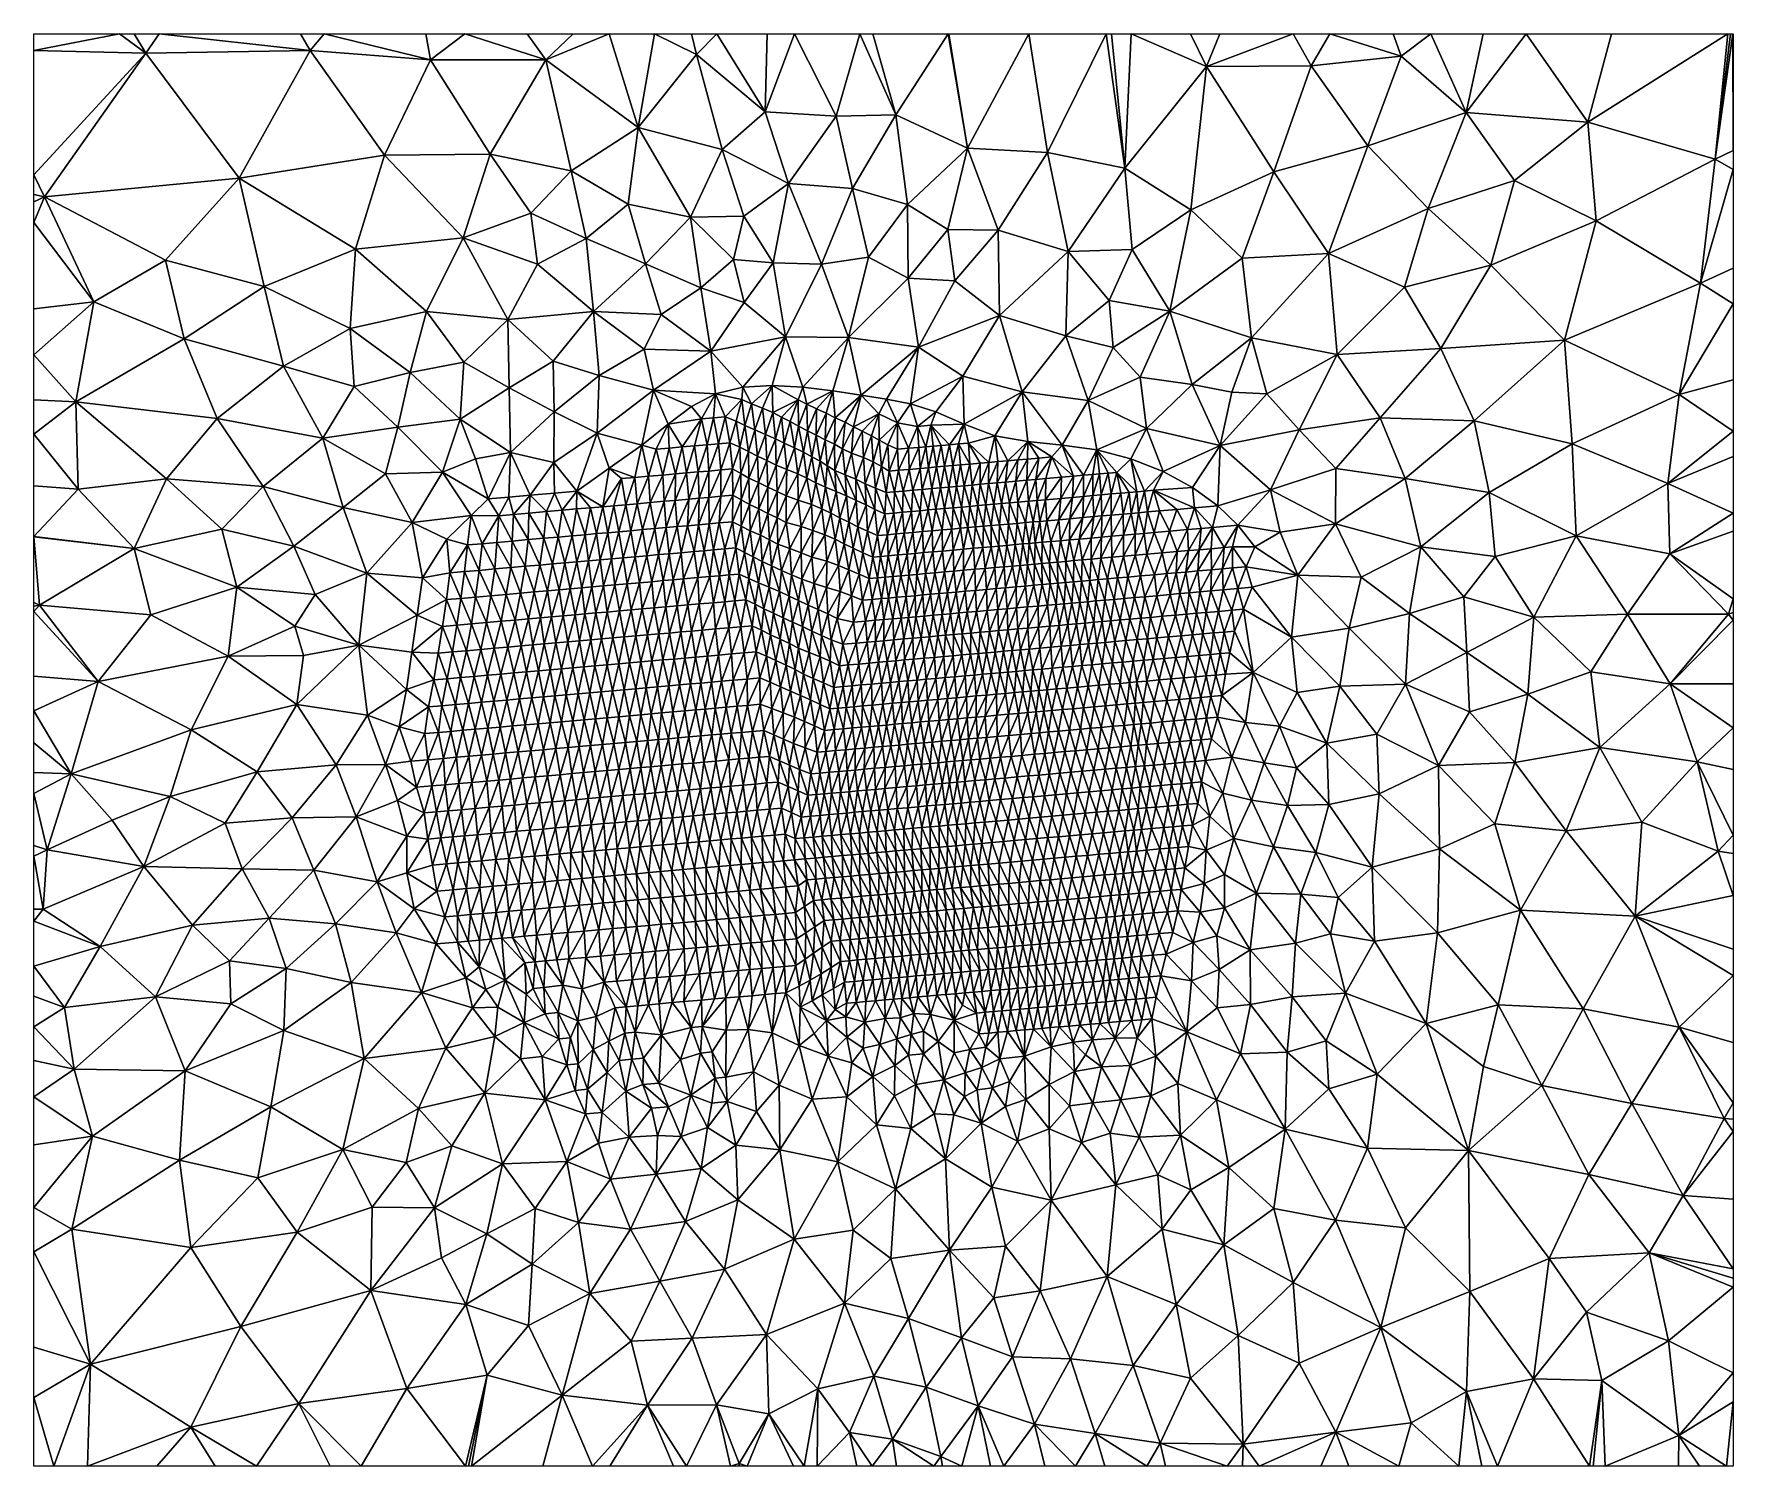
# Model space of a CAD drawing. Extents: x 993 to 3979, y 358 to 2875.
import ezdxf

# ---------------------------------------------------------------- set-up
doc = ezdxf.new("R2010")
doc.units = 0
doc.header["$MEASUREMENT"] = 0

msp = doc.modelspace()

# ---------------------------------------------------------------- linework, layer by layer
at = {"layer": 'modelTopoInnerCoarse_ts', "color": 2}
for points in [[(2166.1, 2198.8, 2257.7), (2148.5, 2220.5, 2249.4), (2190.2, 2242.8, 2250.3), (2166.1, 2198.8, 2257.7)], [(2186.9, 2200.6, 2267.9), (2166.1, 2198.8, 2257.7), (2190.2, 2242.8, 2250.3), (2186.9, 2200.6, 2267.9)], [(2207.2, 2202.4, 2279.6), (2186.9, 2200.6, 2267.9), (2190.2, 2242.8, 2250.3), (2207.2, 2202.4, 2279.6)], [(2236.7, 2232.8, 2280.1), (2190.2, 2242.8, 2250.3), (2238.2, 2254.5, 2266), (2236.7, 2232.8, 2280.1)], [(2236.7, 2232.8, 2280.1), (2207.2, 2202.4, 2279.6), (2190.2, 2242.8, 2250.3), (2236.7, 2232.8, 2280.1)], [(2253.9, 2225, 2295.7), (2236.7, 2232.8, 2280.1), (2238.2, 2254.5, 2266), (2253.9, 2225, 2295.7)], [(2253.9, 2225, 2295.7), (2238.2, 2254.5, 2266), (2290.2, 2257.2, 2294.6), (2253.9, 2225, 2295.7)], [(2272.8, 2217.4, 2306.8), (2253.9, 2225, 2295.7), (2290.2, 2257.2, 2294.6), (2272.8, 2217.4, 2306.8)], [(2291.1, 2209.7, 2319.3), (2272.8, 2217.4, 2306.8), (2290.2, 2257.2, 2294.6), (2291.1, 2209.7, 2319.3)], [(2335.5, 2232.1, 2341.6), (2290.2, 2257.2, 2294.6), (2343.8, 2254.5, 2336.2), (2335.5, 2232.1, 2341.6)], [(2335.5, 2232.1, 2341.6), (2291.1, 2209.7, 2319.3), (2290.2, 2257.2, 2294.6), (2335.5, 2232.1, 2341.6)], [(2350.9, 2224.2, 2361.9), (2335.5, 2232.1, 2341.6), (2343.8, 2254.5, 2336.2), (2350.9, 2224.2, 2361.9)], [(2350.9, 2224.2, 2361.9), (2343.8, 2254.5, 2336.2), (2396.7, 2248, 2372.1), (2350.9, 2224.2, 2361.9)], [(2367.8, 2216.4, 2378.2), (2350.9, 2224.2, 2361.9), (2396.7, 2248, 2372.1), (2367.8, 2216.4, 2378.2)], [(2384.8, 2208.6, 2394.3), (2367.8, 2216.4, 2378.2), (2396.7, 2248, 2372.1), (2384.8, 2208.6, 2394.3)], [(2400.8, 2200.7, 2413), (2384.8, 2208.6, 2394.3), (2396.7, 2248, 2372.1), (2400.8, 2200.7, 2413)], [(2400.8, 2200.7, 2413), (2396.7, 2248, 2372.1), (2446.5, 2240.2, 2408), (2400.8, 2200.7, 2413)], [(2418.6, 2192.9, 2426.9), (2400.8, 2200.7, 2413), (2446.5, 2240.2, 2408), (2418.6, 2192.9, 2426.9)], [(2433.1, 2184.9, 2449.7), (2418.6, 2192.9, 2426.9), (2446.5, 2240.2, 2408), (2433.1, 2184.9, 2449.7)], [(2477.7, 2207.4, 2471.2), (2433.1, 2184.9, 2449.7), (2446.5, 2240.2, 2408), (2477.7, 2207.4, 2471.2)], [(2477.7, 2207.4, 2471.2), (2446.5, 2240.2, 2408), (2490.8, 2233.5, 2452.8), (2477.7, 2207.4, 2471.2)], [(2166.1, 2198.8, 2257.7), (2107.4, 2189.5, 2251.1), (2148.5, 2220.5, 2249.4), (2166.1, 2198.8, 2257.7)], [(2236.7, 2232.8, 2280.1), (2226.6, 2194.8, 2289.5), (2207.2, 2202.4, 2279.6), (2236.7, 2232.8, 2280.1)], [(2241.8, 2186.8, 2310.2), (2226.6, 2194.8, 2289.5), (2236.7, 2232.8, 2280.1), (2241.8, 2186.8, 2310.2)], [(2241.8, 2186.8, 2310.2), (2236.7, 2232.8, 2280.1), (2253.9, 2225, 2295.7), (2241.8, 2186.8, 2310.2)], [(2259.6, 2179.1, 2324.2), (2241.8, 2186.8, 2310.2), (2253.9, 2225, 2295.7), (2259.6, 2179.1, 2324.2)], [(2259.6, 2179.1, 2324.2), (2253.9, 2225, 2295.7), (2272.8, 2217.4, 2306.8), (2259.6, 2179.1, 2324.2)], [(2278.1, 2171.4, 2336.2), (2259.6, 2179.1, 2324.2), (2272.8, 2217.4, 2306.8), (2278.1, 2171.4, 2336.2)], [(2278.1, 2171.4, 2336.2), (2272.8, 2217.4, 2306.8), (2291.1, 2209.7, 2319.3), (2278.1, 2171.4, 2336.2)], [(2335.5, 2232.1, 2341.6), (2306.7, 2201.8, 2339.3), (2291.1, 2209.7, 2319.3), (2335.5, 2232.1, 2341.6)], [(2335.5, 2232.1, 2341.6), (2321.8, 2193.8, 2360.2), (2306.7, 2201.8, 2339.3), (2335.5, 2232.1, 2341.6)], [(2336.6, 2185.8, 2382.1), (2321.8, 2193.8, 2360.2), (2335.5, 2232.1, 2341.6), (2336.6, 2185.8, 2382.1)], [(2336.6, 2185.8, 2382.1), (2335.5, 2232.1, 2341.6), (2350.9, 2224.2, 2361.9), (2336.6, 2185.8, 2382.1)], [(2352.2, 2177.9, 2401.9), (2336.6, 2185.8, 2382.1), (2350.9, 2224.2, 2361.9), (2352.2, 2177.9, 2401.9)], [(2352.2, 2177.9, 2401.9), (2350.9, 2224.2, 2361.9), (2367.8, 2216.4, 2378.2), (2352.2, 2177.9, 2401.9)], [(2367.2, 2169.9, 2423.4), (2352.2, 2177.9, 2401.9), (2367.8, 2216.4, 2378.2), (2367.2, 2169.9, 2423.4)], [(2367.2, 2169.9, 2423.4), (2367.8, 2216.4, 2378.2), (2384.8, 2208.6, 2394.3), (2367.2, 2169.9, 2423.4)], [(2510.1, 2191.6, 2507.7), (2477.7, 2207.4, 2471.2), (2490.8, 2233.5, 2452.8), (2510.1, 2191.6, 2507.7)], [(2510.1, 2191.6, 2507.7), (2490.8, 2233.5, 2452.8), (2533.2, 2224.8, 2491.1), (2510.1, 2191.6, 2507.7)], [(2545.6, 2185.4, 2527.3), (2510.1, 2191.6, 2507.7), (2533.2, 2224.8, 2491.1), (2545.6, 2185.4, 2527.3)], [(2545.6, 2185.4, 2527.3), (2533.2, 2224.8, 2491.1), (2577.5, 2211, 2569.6), (2545.6, 2185.4, 2527.3)], [(2568.9, 2187.5, 2570.3), (2545.6, 2185.4, 2527.3), (2577.5, 2211, 2569.6), (2568.9, 2187.5, 2570.3)], [(2568.9, 2187.5, 2570.3), (2577.5, 2211, 2569.6), (2627.3, 2189.5, 2613.2), (2568.9, 2187.5, 2570.3)], [(2086.1, 2145.4, 2251.1), (2061, 2152.5, 2249.8), (2107.4, 2189.5, 2251.1), (2086.1, 2145.4, 2251.1)], [(2109.3, 2147.4, 2255.3), (2086.1, 2145.4, 2251.1), (2107.4, 2189.5, 2251.1), (2109.3, 2147.4, 2255.3)], [(2166.1, 2198.8, 2257.7), (2131.6, 2149.3, 2261.5), (2107.4, 2189.5, 2251.1), (2166.1, 2198.8, 2257.7)], [(2131.6, 2149.3, 2261.5), (2109.3, 2147.4, 2255.3), (2107.4, 2189.5, 2251.1), (2131.6, 2149.3, 2261.5)], [(2166.1, 2198.8, 2257.7), (2153.6, 2151.3, 2268.8), (2131.6, 2149.3, 2261.5), (2166.1, 2198.8, 2257.7)], [(2175.8, 2153.2, 2275.5), (2153.6, 2151.3, 2268.8), (2166.1, 2198.8, 2257.7), (2175.8, 2153.2, 2275.5)], [(2186.9, 2200.6, 2267.9), (2175.8, 2153.2, 2275.5), (2166.1, 2198.8, 2257.7), (2186.9, 2200.6, 2267.9)], [(2195.9, 2155, 2287.7), (2175.8, 2153.2, 2275.5), (2186.9, 2200.6, 2267.9), (2195.9, 2155, 2287.7)], [(2207.2, 2202.4, 2279.6), (2195.9, 2155, 2287.7), (2186.9, 2200.6, 2267.9), (2207.2, 2202.4, 2279.6)], [(2215.9, 2156.7, 2300.3), (2195.9, 2155, 2287.7), (2207.2, 2202.4, 2279.6), (2215.9, 2156.7, 2300.3)], [(2226.6, 2194.8, 2289.5), (2215.9, 2156.7, 2300.3), (2207.2, 2202.4, 2279.6), (2226.6, 2194.8, 2289.5)], [(2233, 2148.9, 2315.9), (2215.9, 2156.7, 2300.3), (2226.6, 2194.8, 2289.5), (2233, 2148.9, 2315.9)], [(2233, 2148.9, 2315.9), (2226.6, 2194.8, 2289.5), (2241.8, 2186.8, 2310.2), (2233, 2148.9, 2315.9)], [(2248.4, 2141, 2336.4), (2233, 2148.9, 2315.9), (2241.8, 2186.8, 2310.2), (2248.4, 2141, 2336.4)], [(2248.4, 2141, 2336.4), (2241.8, 2186.8, 2310.2), (2259.6, 2179.1, 2324.2), (2248.4, 2141, 2336.4)], [(2295.8, 2163.7, 2350.4), (2278.1, 2171.4, 2336.2), (2291.1, 2209.7, 2319.3), (2295.8, 2163.7, 2350.4)], [(2295.8, 2163.7, 2350.4), (2291.1, 2209.7, 2319.3), (2306.7, 2201.8, 2339.3), (2295.8, 2163.7, 2350.4)], [(2310.9, 2155.7, 2371.6), (2295.8, 2163.7, 2350.4), (2306.7, 2201.8, 2339.3), (2310.9, 2155.7, 2371.6)], [(2310.9, 2155.7, 2371.6), (2306.7, 2201.8, 2339.3), (2321.8, 2193.8, 2360.2), (2310.9, 2155.7, 2371.6)], [(2329.2, 2148, 2384.3), (2310.9, 2155.7, 2371.6), (2321.8, 2193.8, 2360.2), (2329.2, 2148, 2384.3)], [(2329.2, 2148, 2384.3), (2321.8, 2193.8, 2360.2), (2336.6, 2185.8, 2382.1), (2329.2, 2148, 2384.3)], [(2345, 2140.1, 2403.4), (2329.2, 2148, 2384.3), (2336.6, 2185.8, 2382.1), (2345, 2140.1, 2403.4)], [(2345, 2140.1, 2403.4), (2336.6, 2185.8, 2382.1), (2352.2, 2177.9, 2401.9), (2345, 2140.1, 2403.4)], [(2383.3, 2162, 2441.9), (2367.2, 2169.9, 2423.4), (2384.8, 2208.6, 2394.3), (2383.3, 2162, 2441.9)], [(2383.3, 2162, 2441.9), (2384.8, 2208.6, 2394.3), (2400.8, 2200.7, 2413), (2383.3, 2162, 2441.9)], [(2400.8, 2200.7, 2413), (2399.5, 2154.1, 2460.1), (2383.3, 2162, 2441.9), (2400.8, 2200.7, 2413)], [(2418.6, 2192.9, 2426.9), (2399.5, 2154.1, 2460.1), (2400.8, 2200.7, 2413), (2418.6, 2192.9, 2426.9)], [(2413.4, 2146, 2484.5), (2399.5, 2154.1, 2460.1), (2418.6, 2192.9, 2426.9), (2413.4, 2146, 2484.5)], [(2413.4, 2146, 2484.5), (2418.6, 2192.9, 2426.9), (2433.1, 2184.9, 2449.7), (2413.4, 2146, 2484.5)], [(2429.3, 2138.1, 2503.5), (2413.4, 2146, 2484.5), (2433.1, 2184.9, 2449.7), (2429.3, 2138.1, 2503.5)], [(2429.3, 2138.1, 2503.5), (2433.1, 2184.9, 2449.7), (2448.2, 2176.9, 2470.7), (2429.3, 2138.1, 2503.5)], [(2477.7, 2207.4, 2471.2), (2448.2, 2176.9, 2470.7), (2433.1, 2184.9, 2449.7), (2477.7, 2207.4, 2471.2)], [(2477.7, 2207.4, 2471.2), (2464.5, 2169.1, 2488.7), (2448.2, 2176.9, 2470.7), (2477.7, 2207.4, 2471.2)], [(2478.3, 2161, 2513.3), (2464.5, 2169.1, 2488.7), (2477.7, 2207.4, 2471.2), (2478.3, 2161, 2513.3)], [(2510.1, 2191.6, 2507.7), (2478.3, 2161, 2513.3), (2477.7, 2207.4, 2471.2), (2510.1, 2191.6, 2507.7)], [(2510.1, 2191.6, 2507.7), (2493.1, 2153, 2535.3), (2478.3, 2161, 2513.3), (2510.1, 2191.6, 2507.7)], [(2510.6, 2145.2, 2550), (2493.1, 2153, 2535.3), (2510.1, 2191.6, 2507.7), (2510.6, 2145.2, 2550)], [(2529.6, 2146.9, 2552.1), (2510.6, 2145.2, 2550), (2510.1, 2191.6, 2507.7), (2529.6, 2146.9, 2552.1)], [(2545.6, 2185.4, 2527.3), (2529.6, 2146.9, 2552.1), (2510.1, 2191.6, 2507.7), (2545.6, 2185.4, 2527.3)], [(2547.8, 2148.5, 2556.2), (2529.6, 2146.9, 2552.1), (2545.6, 2185.4, 2527.3), (2547.8, 2148.5, 2556.2)], [(2568.9, 2187.5, 2570.3), (2559.9, 2149.5, 2576.6), (2545.6, 2185.4, 2527.3), (2568.9, 2187.5, 2570.3)], [(2559.9, 2149.5, 2576.6), (2547.8, 2148.5, 2556.2), (2545.6, 2185.4, 2527.3), (2559.9, 2149.5, 2576.6)], [(2573.3, 2150.7, 2593.6), (2559.9, 2149.5, 2576.6), (2568.9, 2187.5, 2570.3), (2573.3, 2150.7, 2593.6)], [(2601.6, 2153.2, 2623.4), (2568.9, 2187.5, 2570.3), (2627.3, 2189.5, 2613.2), (2601.6, 2153.2, 2623.4)], [(2601.6, 2153.2, 2623.4), (2586.9, 2151.9, 2609.9), (2568.9, 2187.5, 2570.3), (2601.6, 2153.2, 2623.4)], [(2586.9, 2151.9, 2609.9), (2573.3, 2150.7, 2593.6), (2568.9, 2187.5, 2570.3), (2586.9, 2151.9, 2609.9)], [(2617.6, 2154.6, 2633.3), (2601.6, 2153.2, 2623.4), (2627.3, 2189.5, 2613.2), (2617.6, 2154.6, 2633.3)], [(2635.2, 2156.1, 2639.1), (2617.6, 2154.6, 2633.3), (2627.3, 2189.5, 2613.2), (2635.2, 2156.1, 2639.1)], [(2635.2, 2156.1, 2639.1), (2627.3, 2189.5, 2613.2), (2681.7, 2169, 2655.6), (2635.2, 2156.1, 2639.1)], [(2048.9, 2095.7, 2262.4), (2003.5, 2112, 2256), (2061, 2152.5, 2249.8), (2048.9, 2095.7, 2262.4)], [(2072.7, 2097.8, 2264.9), (2048.9, 2095.7, 2262.4), (2061, 2152.5, 2249.8), (2072.7, 2097.8, 2264.9)], [(2086.1, 2145.4, 2251.1), (2072.7, 2097.8, 2264.9), (2061, 2152.5, 2249.8), (2086.1, 2145.4, 2251.1)], [(2153.6, 2151.3, 2268.8), (2139.3, 2103.6, 2284.8), (2131.6, 2149.3, 2261.5), (2153.6, 2151.3, 2268.8)], [(2159.9, 2105.4, 2295.5), (2139.3, 2103.6, 2284.8), (2153.6, 2151.3, 2268.8), (2159.9, 2105.4, 2295.5)], [(2175.8, 2153.2, 2275.5), (2159.9, 2105.4, 2295.5), (2153.6, 2151.3, 2268.8), (2175.8, 2153.2, 2275.5)], [(2178.9, 2107, 2310.9), (2159.9, 2105.4, 2295.5), (2175.8, 2153.2, 2275.5), (2178.9, 2107, 2310.9)], [(2195.9, 2155, 2287.7), (2178.9, 2107, 2310.9), (2175.8, 2153.2, 2275.5), (2195.9, 2155, 2287.7)], [(2195.9, 2155, 2287.7), (2199.9, 2108.9, 2320.5), (2178.9, 2107, 2310.9), (2195.9, 2155, 2287.7)], [(2215.9, 2156.7, 2300.3), (2199.9, 2108.9, 2320.5), (2195.9, 2155, 2287.7), (2215.9, 2156.7, 2300.3)], [(2220.5, 2110.7, 2331.5), (2199.9, 2108.9, 2320.5), (2215.9, 2156.7, 2300.3), (2220.5, 2110.7, 2331.5)], [(2233, 2148.9, 2315.9), (2220.5, 2110.7, 2331.5), (2215.9, 2156.7, 2300.3), (2233, 2148.9, 2315.9)], [(2264.5, 2133.1, 2354.8), (2248.4, 2141, 2336.4), (2259.6, 2179.1, 2324.2), (2264.5, 2133.1, 2354.8)], [(2264.5, 2133.1, 2354.8), (2259.6, 2179.1, 2324.2), (2278.1, 2171.4, 2336.2), (2264.5, 2133.1, 2354.8)], [(2280.7, 2125.2, 2373), (2264.5, 2133.1, 2354.8), (2278.1, 2171.4, 2336.2), (2280.7, 2125.2, 2373)], [(2280.7, 2125.2, 2373), (2278.1, 2171.4, 2336.2), (2295.8, 2163.7, 2350.4), (2280.7, 2125.2, 2373)], [(2297, 2117.3, 2390.9), (2280.7, 2125.2, 2373), (2295.8, 2163.7, 2350.4), (2297, 2117.3, 2390.9)], [(2297, 2117.3, 2390.9), (2295.8, 2163.7, 2350.4), (2310.9, 2155.7, 2371.6), (2297, 2117.3, 2390.9)], [(2315.6, 2109.7, 2402.8), (2297, 2117.3, 2390.9), (2310.9, 2155.7, 2371.6), (2315.6, 2109.7, 2402.8)], [(2315.6, 2109.7, 2402.8), (2310.9, 2155.7, 2371.6), (2329.2, 2148, 2384.3), (2315.6, 2109.7, 2402.8)], [(2360, 2132.1, 2425), (2345, 2140.1, 2403.4), (2352.2, 2177.9, 2401.9), (2360, 2132.1, 2425)], [(2360, 2132.1, 2425), (2352.2, 2177.9, 2401.9), (2367.2, 2169.9, 2423.4), (2360, 2132.1, 2425)], [(2374.4, 2124.1, 2447.9), (2360, 2132.1, 2425), (2367.2, 2169.9, 2423.4), (2374.4, 2124.1, 2447.9)], [(2374.4, 2124.1, 2447.9), (2367.2, 2169.9, 2423.4), (2383.3, 2162, 2441.9), (2374.4, 2124.1, 2447.9)], [(2387, 2115.9, 2475.7), (2374.4, 2124.1, 2447.9), (2383.3, 2162, 2441.9), (2387, 2115.9, 2475.7)], [(2387, 2115.9, 2475.7), (2383.3, 2162, 2441.9), (2399.5, 2154.1, 2460.1), (2387, 2115.9, 2475.7)], [(2400.4, 2107.8, 2501.3), (2387, 2115.9, 2475.7), (2399.5, 2154.1, 2460.1), (2400.4, 2107.8, 2501.3)], [(2400.4, 2107.8, 2501.3), (2399.5, 2154.1, 2460.1), (2413.4, 2146, 2484.5), (2400.4, 2107.8, 2501.3)], [(2450.5, 2130.7, 2508.4), (2429.3, 2138.1, 2503.5), (2448.2, 2176.9, 2470.7), (2450.5, 2130.7, 2508.4)], [(2464.5, 2169.1, 2488.7), (2450.5, 2130.7, 2508.4), (2448.2, 2176.9, 2470.7), (2464.5, 2169.1, 2488.7)], [(2467.6, 2122.9, 2524.2), (2450.5, 2130.7, 2508.4), (2464.5, 2169.1, 2488.7), (2467.6, 2122.9, 2524.2)], [(2467.6, 2122.9, 2524.2), (2464.5, 2169.1, 2488.7), (2478.3, 2161, 2513.3), (2467.6, 2122.9, 2524.2)], [(2482.3, 2114.9, 2546.4), (2467.6, 2122.9, 2524.2), (2478.3, 2161, 2513.3), (2482.3, 2114.9, 2546.4)], [(2482.3, 2114.9, 2546.4), (2478.3, 2161, 2513.3), (2493.1, 2153, 2535.3), (2482.3, 2114.9, 2546.4)], [(2495.9, 2106.8, 2571.6), (2482.3, 2114.9, 2546.4), (2493.1, 2153, 2535.3), (2495.9, 2106.8, 2571.6)], [(2495.9, 2106.8, 2571.6), (2493.1, 2153, 2535.3), (2510.6, 2145.2, 2550), (2495.9, 2106.8, 2571.6)], [(2573.3, 2150.7, 2593.6), (2565, 2112.8, 2597.9), (2559.9, 2149.5, 2576.6), (2573.3, 2150.7, 2593.6)], [(2578.9, 2114.1, 2613.4), (2565, 2112.8, 2597.9), (2573.3, 2150.7, 2593.6), (2578.9, 2114.1, 2613.4)], [(2586.9, 2151.9, 2609.9), (2578.9, 2114.1, 2613.4), (2573.3, 2150.7, 2593.6), (2586.9, 2151.9, 2609.9)], [(2593.2, 2115.3, 2628), (2578.9, 2114.1, 2613.4), (2586.9, 2151.9, 2609.9), (2593.2, 2115.3, 2628)], [(2601.6, 2153.2, 2623.4), (2593.2, 2115.3, 2628), (2586.9, 2151.9, 2609.9), (2601.6, 2153.2, 2623.4)], [(2607.5, 2116.6, 2642.5), (2593.2, 2115.3, 2628), (2601.6, 2153.2, 2623.4), (2607.5, 2116.6, 2642.5)], [(2617.6, 2154.6, 2633.3), (2607.5, 2116.6, 2642.5), (2601.6, 2153.2, 2623.4), (2617.6, 2154.6, 2633.3)], [(2621.2, 2117.8, 2658.7), (2607.5, 2116.6, 2642.5), (2617.6, 2154.6, 2633.3), (2621.2, 2117.8, 2658.7)], [(2637.4, 2119.2, 2668.1), (2617.6, 2154.6, 2633.3), (2635.2, 2156.1, 2639.1), (2637.4, 2119.2, 2668.1)], [(2637.4, 2119.2, 2668.1), (2621.2, 2117.8, 2658.7), (2617.6, 2154.6, 2633.3), (2637.4, 2119.2, 2668.1)], [(2670.6, 2122.1, 2684.9), (2635.2, 2156.1, 2639.1), (2681.7, 2169, 2655.6), (2670.6, 2122.1, 2684.9)], [(2655.7, 2120.8, 2672), (2637.4, 2119.2, 2668.1), (2635.2, 2156.1, 2639.1), (2655.7, 2120.8, 2672)], [(2670.6, 2122.1, 2684.9), (2655.7, 2120.8, 2672), (2635.2, 2156.1, 2639.1), (2670.6, 2122.1, 2684.9)], [(2686.9, 2123.5, 2694), (2670.6, 2122.1, 2684.9), (2681.7, 2169, 2655.6), (2686.9, 2123.5, 2694)], [(2704, 2125, 2701.2), (2686.9, 2123.5, 2694), (2681.7, 2169, 2655.6), (2704, 2125, 2701.2)], [(2704, 2125, 2701.2), (2681.7, 2169, 2655.6), (2739.7, 2158.8, 2693.9), (2704, 2125, 2701.2)], [(2721.9, 2126.6, 2706.3), (2704, 2125, 2701.2), (2739.7, 2158.8, 2693.9), (2721.9, 2126.6, 2706.3)], [(2739, 2128.1, 2713.3), (2721.9, 2126.6, 2706.3), (2739.7, 2158.8, 2693.9), (2739, 2128.1, 2713.3)], [(2758.5, 2129.8, 2713.9), (2739, 2128.1, 2713.3), (2739.7, 2158.8, 2693.9), (2758.5, 2129.8, 2713.9)], [(2781.6, 2131.8, 2711.9), (2739.7, 2158.8, 2693.9), (2799.9, 2152.5, 2695.5), (2781.6, 2131.8, 2711.9)], [(2781.6, 2131.8, 2711.9), (2758.5, 2129.8, 2713.9), (2739.7, 2158.8, 2693.9), (2781.6, 2131.8, 2711.9)], [(2819.7, 2098, 2743.6), (2781.6, 2131.8, 2711.9), (2799.9, 2152.5, 2695.5), (2819.7, 2098, 2743.6)], [(2837.3, 2099.5, 2749.3), (2799.9, 2152.5, 2695.5), (2860.7, 2144.5, 2742.8), (2837.3, 2099.5, 2749.3)], [(2837.3, 2099.5, 2749.3), (2819.7, 2098, 2743.6), (2799.9, 2152.5, 2695.5), (2837.3, 2099.5, 2749.3)], [(2097.6, 2099.9, 2264.2), (2072.7, 2097.8, 2264.9), (2086.1, 2145.4, 2251.1), (2097.6, 2099.9, 2264.2)], [(2109.3, 2147.4, 2255.3), (2097.6, 2099.9, 2264.2), (2086.1, 2145.4, 2251.1), (2109.3, 2147.4, 2255.3)], [(2120.3, 2101.9, 2269.5), (2097.6, 2099.9, 2264.2), (2109.3, 2147.4, 2255.3), (2120.3, 2101.9, 2269.5)], [(2131.6, 2149.3, 2261.5), (2120.3, 2101.9, 2269.5), (2109.3, 2147.4, 2255.3), (2131.6, 2149.3, 2261.5)], [(2139.3, 2103.6, 2284.8), (2120.3, 2101.9, 2269.5), (2131.6, 2149.3, 2261.5), (2139.3, 2103.6, 2284.8)], [(2234.7, 2102.6, 2355), (2220.5, 2110.7, 2331.5), (2233, 2148.9, 2315.9), (2234.7, 2102.6, 2355)], [(2234.7, 2102.6, 2355), (2233, 2148.9, 2315.9), (2248.4, 2141, 2336.4), (2234.7, 2102.6, 2355)], [(2249.1, 2094.6, 2378), (2234.7, 2102.6, 2355), (2248.4, 2141, 2336.4), (2249.1, 2094.6, 2378)], [(2249.1, 2094.6, 2378), (2248.4, 2141, 2336.4), (2264.5, 2133.1, 2354.8), (2249.1, 2094.6, 2378)], [(2266, 2086.8, 2394.4), (2249.1, 2094.6, 2378), (2264.5, 2133.1, 2354.8), (2266, 2086.8, 2394.4)], [(2266, 2086.8, 2394.4), (2264.5, 2133.1, 2354.8), (2280.7, 2125.2, 2373), (2266, 2086.8, 2394.4)], [(2282.2, 2078.9, 2412.6), (2266, 2086.8, 2394.4), (2280.7, 2125.2, 2373), (2282.2, 2078.9, 2412.6)], [(2282.2, 2078.9, 2412.6), (2280.7, 2125.2, 2373), (2297, 2117.3, 2390.9), (2282.2, 2078.9, 2412.6)], [(2335.3, 2102.1, 2411.5), (2315.6, 2109.7, 2402.8), (2329.2, 2148, 2384.3), (2335.3, 2102.1, 2411.5)], [(2335.3, 2102.1, 2411.5), (2329.2, 2148, 2384.3), (2345, 2140.1, 2403.4), (2335.3, 2102.1, 2411.5)], [(2345, 2140.1, 2403.4), (2351.2, 2094.2, 2430.6), (2335.3, 2102.1, 2411.5), (2345, 2140.1, 2403.4)], [(2345, 2140.1, 2403.4), (2360, 2132.1, 2425), (2351.2, 2094.2, 2430.6), (2345, 2140.1, 2403.4)], [(2360, 2132.1, 2425), (2366.8, 2086.3, 2450.5), (2351.2, 2094.2, 2430.6), (2360, 2132.1, 2425)], [(2360, 2132.1, 2425), (2374.4, 2124.1, 2447.9), (2366.8, 2086.3, 2450.5), (2360, 2132.1, 2425)], [(2374.4, 2124.1, 2447.9), (2384, 2078.5, 2466), (2366.8, 2086.3, 2450.5), (2374.4, 2124.1, 2447.9)], [(2374.4, 2124.1, 2447.9), (2387, 2115.9, 2475.7), (2384, 2078.5, 2466), (2374.4, 2124.1, 2447.9)], [(2418.2, 2100, 2515.3), (2400.4, 2107.8, 2501.3), (2413.4, 2146, 2484.5), (2418.2, 2100, 2515.3)], [(2418.2, 2100, 2515.3), (2413.4, 2146, 2484.5), (2429.3, 2138.1, 2503.5), (2418.2, 2100, 2515.3)], [(2437.2, 2092.4, 2526), (2418.2, 2100, 2515.3), (2429.3, 2138.1, 2503.5), (2437.2, 2092.4, 2526)], [(2437.2, 2092.4, 2526), (2429.3, 2138.1, 2503.5), (2450.5, 2130.7, 2508.4), (2437.2, 2092.4, 2526)], [(2453.3, 2084.5, 2544.5), (2437.2, 2092.4, 2526), (2450.5, 2130.7, 2508.4), (2453.3, 2084.5, 2544.5)], [(2453.3, 2084.5, 2544.5), (2450.5, 2130.7, 2508.4), (2467.6, 2122.9, 2524.2), (2453.3, 2084.5, 2544.5)], [(2471.4, 2076.8, 2557.8), (2453.3, 2084.5, 2544.5), (2467.6, 2122.9, 2524.2), (2471.4, 2076.8, 2557.8)], [(2471.4, 2076.8, 2557.8), (2467.6, 2122.9, 2524.2), (2482.3, 2114.9, 2546.4), (2471.4, 2076.8, 2557.8)], [(2511.8, 2108.2, 2581.6), (2495.9, 2106.8, 2571.6), (2510.6, 2145.2, 2550), (2511.8, 2108.2, 2581.6)], [(2511.8, 2108.2, 2581.6), (2510.6, 2145.2, 2550), (2529.6, 2146.9, 2552.1), (2511.8, 2108.2, 2581.6)], [(2511.8, 2108.2, 2581.6), (2529.6, 2146.9, 2552.1), (2531.1, 2109.9, 2582.9), (2511.8, 2108.2, 2581.6)], [(2531.1, 2109.9, 2582.9), (2529.6, 2146.9, 2552.1), (2547.8, 2148.5, 2556.2), (2531.1, 2109.9, 2582.9)], [(2531.1, 2109.9, 2582.9), (2547.8, 2148.5, 2556.2), (2549.9, 2111.5, 2585.4), (2531.1, 2109.9, 2582.9)], [(2559.9, 2149.5, 2576.6), (2549.9, 2111.5, 2585.4), (2547.8, 2148.5, 2556.2), (2559.9, 2149.5, 2576.6)], [(2565, 2112.8, 2597.9), (2549.9, 2111.5, 2585.4), (2559.9, 2149.5, 2576.6), (2565, 2112.8, 2597.9)], [(2641.5, 2082.4, 2692.1), (2637.4, 2119.2, 2668.1), (2655.7, 2120.8, 2672), (2641.5, 2082.4, 2692.1)], [(2641.5, 2082.4, 2692.1), (2655.7, 2120.8, 2672), (2655.4, 2083.6, 2707.8), (2641.5, 2082.4, 2692.1)], [(2655.4, 2083.6, 2707.8), (2670.6, 2122.1, 2684.9), (2670.3, 2084.9, 2720.6), (2655.4, 2083.6, 2707.8)], [(2655.4, 2083.6, 2707.8), (2655.7, 2120.8, 2672), (2670.6, 2122.1, 2684.9), (2655.4, 2083.6, 2707.8)], [(2670.3, 2084.9, 2720.6), (2670.6, 2122.1, 2684.9), (2686.9, 2123.5, 2694), (2670.3, 2084.9, 2720.6)], [(2670.3, 2084.9, 2720.6), (2686.9, 2123.5, 2694), (2685.3, 2086.2, 2733.3), (2670.3, 2084.9, 2720.6)], [(2685.3, 2086.2, 2733.3), (2704, 2125, 2701.2), (2700, 2087.5, 2746.8), (2685.3, 2086.2, 2733.3)], [(2685.3, 2086.2, 2733.3), (2686.9, 2123.5, 2694), (2704, 2125, 2701.2), (2685.3, 2086.2, 2733.3)], [(2700, 2087.5, 2746.8), (2704, 2125, 2701.2), (2721.9, 2126.6, 2706.3), (2700, 2087.5, 2746.8)], [(2700, 2087.5, 2746.8), (2721.9, 2126.6, 2706.3), (2718.6, 2089.1, 2749.8), (2700, 2087.5, 2746.8)], [(2718.6, 2089.1, 2749.8), (2721.9, 2126.6, 2706.3), (2739, 2128.1, 2713.3), (2718.6, 2089.1, 2749.8)], [(2718.6, 2089.1, 2749.8), (2739, 2128.1, 2713.3), (2737.8, 2090.8, 2751.2), (2718.6, 2089.1, 2749.8)], [(2737.8, 2090.8, 2751.2), (2739, 2128.1, 2713.3), (2758.5, 2129.8, 2713.9), (2737.8, 2090.8, 2751.2)], [(2737.8, 2090.8, 2751.2), (2758.5, 2129.8, 2713.9), (2753.4, 2092.2, 2762.4), (2737.8, 2090.8, 2751.2)], [(2753.4, 2092.2, 2762.4), (2758.5, 2129.8, 2713.9), (2781.6, 2131.8, 2711.9), (2753.4, 2092.2, 2762.4)], [(2753.4, 2092.2, 2762.4), (2781.6, 2131.8, 2711.9), (2770.8, 2093.7, 2761.6), (2753.4, 2092.2, 2762.4)], [(2798.4, 2096.1, 2747.8), (2770.8, 2093.7, 2761.6), (2781.6, 2131.8, 2711.9), (2798.4, 2096.1, 2747.8)], [(2819.7, 2098, 2743.6), (2798.4, 2096.1, 2747.8), (2781.6, 2131.8, 2711.9), (2819.7, 2098, 2743.6)], [(2853.6, 2100.9, 2758.6), (2837.3, 2099.5, 2749.3), (2860.7, 2144.5, 2742.8), (2853.6, 2100.9, 2758.6)], [(2865.5, 2102, 2779.4), (2853.6, 2100.9, 2758.6), (2860.7, 2144.5, 2742.8), (2865.5, 2102, 2779.4)], [(2880.5, 2103.3, 2792.1), (2865.5, 2102, 2779.4), (2860.7, 2144.5, 2742.8), (2880.5, 2103.3, 2792.1)], [(2895.9, 2104.6, 2803.7), (2880.5, 2103.3, 2792.1), (2860.7, 2144.5, 2742.8), (2895.9, 2104.6, 2803.7)], [(2895.9, 2104.6, 2803.7), (2860.7, 2144.5, 2742.8), (2920.5, 2128.5, 2797.7), (2895.9, 2104.6, 2803.7)], [(2931.2, 2070.6, 2837.8), (2895.9, 2104.6, 2803.7), (2920.5, 2128.5, 2797.7), (2931.2, 2070.6, 2837.8)], [(2944.5, 2071.8, 2845), (2920.5, 2128.5, 2797.7), (2977.3, 2106, 2813.9), (2944.5, 2071.8, 2845)], [(2944.5, 2071.8, 2845), (2931.2, 2070.6, 2837.8), (2920.5, 2128.5, 2797.7), (2944.5, 2071.8, 2845)], [(1992.5, 2044.3, 2258.9), (1946.6, 2071.8, 2253), (2003.5, 2112, 2256), (1992.5, 2044.3, 2258.9)], [(2025.5, 2093.6, 2259), (1992.5, 2044.3, 2258.9), (2003.5, 2112, 2256), (2025.5, 2093.6, 2259)], [(2025.5, 2093.6, 2259), (2012, 2046, 2272.7), (1992.5, 2044.3, 2258.9), (2025.5, 2093.6, 2259)], [(2048.9, 2095.7, 2262.4), (2025.5, 2093.6, 2259), (2003.5, 2112, 2256), (2048.9, 2095.7, 2262.4)], [(2032.9, 2047.8, 2282.9), (2012, 2046, 2272.7), (2025.5, 2093.6, 2259), (2032.9, 2047.8, 2282.9)], [(2048.9, 2095.7, 2262.4), (2032.9, 2047.8, 2282.9), (2025.5, 2093.6, 2259), (2048.9, 2095.7, 2262.4)], [(2053, 2049.6, 2295.2), (2032.9, 2047.8, 2282.9), (2048.9, 2095.7, 2262.4), (2053, 2049.6, 2295.2)], [(2053, 2049.6, 2295.2), (2048.9, 2095.7, 2262.4), (2072.7, 2097.8, 2264.9), (2053, 2049.6, 2295.2)], [(2053, 2049.6, 2295.2), (2072.7, 2097.8, 2264.9), (2075.8, 2051.6, 2300), (2053, 2049.6, 2295.2)], [(2075.8, 2051.6, 2300), (2072.7, 2097.8, 2264.9), (2097.6, 2099.9, 2264.2), (2075.8, 2051.6, 2300)], [(2075.8, 2051.6, 2300), (2097.6, 2099.9, 2264.2), (2100.5, 2053.8, 2300.1), (2075.8, 2051.6, 2300)], [(2100.5, 2053.8, 2300.1), (2097.6, 2099.9, 2264.2), (2120.3, 2101.9, 2269.5), (2100.5, 2053.8, 2300.1)], [(2100.5, 2053.8, 2300.1), (2120.3, 2101.9, 2269.5), (2119.8, 2055.4, 2314.4), (2100.5, 2053.8, 2300.1)], [(2119.8, 2055.4, 2314.4), (2120.3, 2101.9, 2269.5), (2139.3, 2103.6, 2284.8), (2119.8, 2055.4, 2314.4)], [(2119.8, 2055.4, 2314.4), (2139.3, 2103.6, 2284.8), (2143.5, 2057.5, 2317.3), (2119.8, 2055.4, 2314.4)], [(2159.9, 2105.4, 2295.5), (2143.5, 2057.5, 2317.3), (2139.3, 2103.6, 2284.8), (2159.9, 2105.4, 2295.5)], [(2159.9, 2105.4, 2295.5), (2161.7, 2059.1, 2334.5), (2143.5, 2057.5, 2317.3), (2159.9, 2105.4, 2295.5)], [(2178.9, 2107, 2310.9), (2161.7, 2059.1, 2334.5), (2159.9, 2105.4, 2295.5), (2178.9, 2107, 2310.9)], [(2178.9, 2107, 2310.9), (2179, 2060.6, 2354.2), (2161.7, 2059.1, 2334.5), (2178.9, 2107, 2310.9)], [(2199.9, 2108.9, 2320.5), (2179, 2060.6, 2354.2), (2178.9, 2107, 2310.9), (2199.9, 2108.9, 2320.5)], [(2199.9, 2108.9, 2320.5), (2200.1, 2062.5, 2363.9), (2179, 2060.6, 2354.2), (2199.9, 2108.9, 2320.5)], [(2200.1, 2062.5, 2363.9), (2199.9, 2108.9, 2320.5), (2220.5, 2110.7, 2331.5), (2200.1, 2062.5, 2363.9)], [(2200.1, 2062.5, 2363.9), (2220.5, 2110.7, 2331.5), (2221.2, 2064.3, 2373.2), (2200.1, 2062.5, 2363.9)], [(2234.7, 2102.6, 2355), (2221.2, 2064.3, 2373.2), (2220.5, 2110.7, 2331.5), (2234.7, 2102.6, 2355)], [(2235.8, 2056.3, 2395.7), (2221.2, 2064.3, 2373.2), (2234.7, 2102.6, 2355), (2235.8, 2056.3, 2395.7)], [(2235.8, 2056.3, 2395.7), (2234.7, 2102.6, 2355), (2249.1, 2094.6, 2378), (2235.8, 2056.3, 2395.7)], [(2250.4, 2048.3, 2418.3), (2235.8, 2056.3, 2395.7), (2249.1, 2094.6, 2378), (2250.4, 2048.3, 2418.3)], [(2250.4, 2048.3, 2418.3), (2249.1, 2094.6, 2378), (2266, 2086.8, 2394.4), (2250.4, 2048.3, 2418.3)], [(2298.9, 2071.1, 2429.6), (2282.2, 2078.9, 2412.6), (2297, 2117.3, 2390.9), (2298.9, 2071.1, 2429.6)], [(2298.9, 2071.1, 2429.6), (2297, 2117.3, 2390.9), (2315.6, 2109.7, 2402.8), (2298.9, 2071.1, 2429.6)], [(2315.6, 2109.7, 2402.8), (2314.8, 2063.2, 2448.5), (2298.9, 2071.1, 2429.6), (2315.6, 2109.7, 2402.8)], [(2335.3, 2102.1, 2411.5), (2314.8, 2063.2, 2448.5), (2315.6, 2109.7, 2402.8), (2335.3, 2102.1, 2411.5)], [(2335.7, 2055.7, 2454.3), (2314.8, 2063.2, 2448.5), (2335.3, 2102.1, 2411.5), (2335.7, 2055.7, 2454.3)], [(2351.2, 2094.2, 2430.6), (2335.7, 2055.7, 2454.3), (2335.3, 2102.1, 2411.5), (2351.2, 2094.2, 2430.6)], [(2358.9, 2048.4, 2453.7), (2335.7, 2055.7, 2454.3), (2351.2, 2094.2, 2430.6), (2358.9, 2048.4, 2453.7)], [(2358.9, 2048.4, 2453.7), (2351.2, 2094.2, 2430.6), (2366.8, 2086.3, 2450.5), (2358.9, 2048.4, 2453.7)], [(2387, 2115.9, 2475.7), (2402.7, 2070.8, 2477.6), (2384, 2078.5, 2466), (2387, 2115.9, 2475.7)], [(2387, 2115.9, 2475.7), (2400.4, 2107.8, 2501.3), (2402.7, 2070.8, 2477.6), (2387, 2115.9, 2475.7)], [(2400.4, 2107.8, 2501.3), (2420.6, 2063.1, 2491.1), (2402.7, 2070.8, 2477.6), (2400.4, 2107.8, 2501.3)], [(2400.4, 2107.8, 2501.3), (2418.2, 2100, 2515.3), (2420.6, 2063.1, 2491.1), (2400.4, 2107.8, 2501.3)], [(2418.2, 2100, 2515.3), (2437.7, 2055.3, 2507.1), (2420.6, 2063.1, 2491.1), (2418.2, 2100, 2515.3)], [(2418.2, 2100, 2515.3), (2437.2, 2092.4, 2526), (2437.7, 2055.3, 2507.1), (2418.2, 2100, 2515.3)], [(2437.2, 2092.4, 2526), (2453.3, 2084.5, 2544.5), (2455.1, 2047.5, 2522), (2437.2, 2092.4, 2526)], [(2437.2, 2092.4, 2526), (2455.1, 2047.5, 2522), (2437.7, 2055.3, 2507.1), (2437.2, 2092.4, 2526)], [(2490.2, 2069.2, 2568.9), (2471.4, 2076.8, 2557.8), (2482.3, 2114.9, 2546.4), (2490.2, 2069.2, 2568.9)], [(2490.2, 2069.2, 2568.9), (2482.3, 2114.9, 2546.4), (2495.9, 2106.8, 2571.6), (2490.2, 2069.2, 2568.9)], [(2505.2, 2070.5, 2581.7), (2490.2, 2069.2, 2568.9), (2495.9, 2106.8, 2571.6), (2505.2, 2070.5, 2581.7)], [(2511.8, 2108.2, 2581.6), (2505.2, 2070.5, 2581.7), (2495.9, 2106.8, 2571.6), (2511.8, 2108.2, 2581.6)], [(2520.4, 2071.8, 2593.8), (2505.2, 2070.5, 2581.7), (2511.8, 2108.2, 2581.6), (2520.4, 2071.8, 2593.8)], [(2531.1, 2109.9, 2582.9), (2520.4, 2071.8, 2593.8), (2511.8, 2108.2, 2581.6), (2531.1, 2109.9, 2582.9)], [(2537, 2073.2, 2602.1), (2520.4, 2071.8, 2593.8), (2531.1, 2109.9, 2582.9), (2537, 2073.2, 2602.1)], [(2549.9, 2111.5, 2585.4), (2537, 2073.2, 2602.1), (2531.1, 2109.9, 2582.9), (2549.9, 2111.5, 2585.4)], [(2553.8, 2074.7, 2610.1), (2537, 2073.2, 2602.1), (2549.9, 2111.5, 2585.4), (2553.8, 2074.7, 2610.1)], [(2565, 2112.8, 2597.9), (2553.8, 2074.7, 2610.1), (2549.9, 2111.5, 2585.4), (2565, 2112.8, 2597.9)], [(2570.4, 2076.2, 2618.5), (2553.8, 2074.7, 2610.1), (2565, 2112.8, 2597.9), (2570.4, 2076.2, 2618.5)], [(2578.9, 2114.1, 2613.4), (2570.4, 2076.2, 2618.5), (2565, 2112.8, 2597.9), (2578.9, 2114.1, 2613.4)], [(2586.1, 2077.5, 2629.2), (2570.4, 2076.2, 2618.5), (2578.9, 2114.1, 2613.4), (2586.1, 2077.5, 2629.2)], [(2593.2, 2115.3, 2628), (2586.1, 2077.5, 2629.2), (2578.9, 2114.1, 2613.4), (2593.2, 2115.3, 2628)], [(2600.4, 2078.8, 2643.8), (2586.1, 2077.5, 2629.2), (2593.2, 2115.3, 2628), (2600.4, 2078.8, 2643.8)], [(2607.5, 2116.6, 2642.5), (2600.4, 2078.8, 2643.8), (2593.2, 2115.3, 2628), (2607.5, 2116.6, 2642.5)], [(2614, 2080, 2660), (2600.4, 2078.8, 2643.8), (2607.5, 2116.6, 2642.5), (2614, 2080, 2660)], [(2621.2, 2117.8, 2658.7), (2614, 2080, 2660), (2607.5, 2116.6, 2642.5), (2621.2, 2117.8, 2658.7)], [(2627.8, 2081.2, 2675.9), (2614, 2080, 2660), (2621.2, 2117.8, 2658.7), (2627.8, 2081.2, 2675.9)], [(2637.4, 2119.2, 2668.1), (2627.8, 2081.2, 2675.9), (2621.2, 2117.8, 2658.7), (2637.4, 2119.2, 2668.1)], [(2641.5, 2082.4, 2692.1), (2627.8, 2081.2, 2675.9), (2637.4, 2119.2, 2668.1), (2641.5, 2082.4, 2692.1)], [(2721.8, 2052.3, 2776.2), (2718.6, 2089.1, 2749.8), (2737.8, 2090.8, 2751.2), (2721.8, 2052.3, 2776.2)], [(2721.8, 2052.3, 2776.2), (2737.8, 2090.8, 2751.2), (2740.6, 2053.9, 2778.9), (2721.8, 2052.3, 2776.2)], [(2740.6, 2053.9, 2778.9), (2737.8, 2090.8, 2751.2), (2753.4, 2092.2, 2762.4), (2740.6, 2053.9, 2778.9)], [(2740.6, 2053.9, 2778.9), (2753.4, 2092.2, 2762.4), (2756.1, 2055.3, 2790.1), (2740.6, 2053.9, 2778.9)], [(2756.1, 2055.3, 2790.1), (2753.4, 2092.2, 2762.4), (2770.8, 2093.7, 2761.6), (2756.1, 2055.3, 2790.1)], [(2756.1, 2055.3, 2790.1), (2770.8, 2093.7, 2761.6), (2770.7, 2056.5, 2799.8), (2756.1, 2055.3, 2790.1)], [(2798.4, 2096.1, 2747.8), (2770.7, 2056.5, 2799.8), (2770.8, 2093.7, 2761.6), (2798.4, 2096.1, 2747.8)], [(2798.4, 2096.1, 2747.8), (2797.3, 2058.9, 2785.6), (2770.7, 2056.5, 2799.8), (2798.4, 2096.1, 2747.8)], [(2797.3, 2058.9, 2785.6), (2798.4, 2096.1, 2747.8), (2819.7, 2098, 2743.6), (2797.3, 2058.9, 2785.6)], [(2797.3, 2058.9, 2785.6), (2819.7, 2098, 2743.6), (2817.8, 2060.7, 2783.5), (2797.3, 2058.9, 2785.6)], [(2817.8, 2060.7, 2783.5), (2837.3, 2099.5, 2749.3), (2837.1, 2062.4, 2784.9), (2817.8, 2060.7, 2783.5)], [(2817.8, 2060.7, 2783.5), (2819.7, 2098, 2743.6), (2837.3, 2099.5, 2749.3), (2817.8, 2060.7, 2783.5)], [(2837.1, 2062.4, 2784.9), (2837.3, 2099.5, 2749.3), (2853.6, 2100.9, 2758.6), (2837.1, 2062.4, 2784.9)], [(2837.1, 2062.4, 2784.9), (2853.6, 2100.9, 2758.6), (2853.4, 2063.8, 2794), (2837.1, 2062.4, 2784.9)], [(2853.4, 2063.8, 2794), (2853.6, 2100.9, 2758.6), (2865.5, 2102, 2779.4), (2853.4, 2063.8, 2794)], [(2853.4, 2063.8, 2794), (2865.5, 2102, 2779.4), (2868.4, 2065.1, 2806.7), (2853.4, 2063.8, 2794)], [(2880.5, 2103.3, 2792.1), (2868.4, 2065.1, 2806.7), (2865.5, 2102, 2779.4), (2880.5, 2103.3, 2792.1)], [(2886.1, 2066.6, 2812.2), (2868.4, 2065.1, 2806.7), (2880.5, 2103.3, 2792.1), (2886.1, 2066.6, 2812.2)], [(2895.9, 2104.6, 2803.7), (2886.1, 2066.6, 2812.2), (2880.5, 2103.3, 2792.1), (2895.9, 2104.6, 2803.7)], [(2902.7, 2068.1, 2820.5), (2886.1, 2066.6, 2812.2), (2895.9, 2104.6, 2803.7), (2902.7, 2068.1, 2820.5)], [(2931.2, 2070.6, 2837.8), (2917.3, 2069.4, 2834.3), (2895.9, 2104.6, 2803.7), (2931.2, 2070.6, 2837.8)], [(2917.3, 2069.4, 2834.3), (2902.7, 2068.1, 2820.5), (2895.9, 2104.6, 2803.7), (2917.3, 2069.4, 2834.3)], [(2960.2, 2073.1, 2842.9), (2944.5, 2071.8, 2845), (2977.3, 2106, 2813.9), (2960.2, 2073.1, 2842.9)], [(2960.2, 2073.1, 2842.9), (2977.3, 2106, 2813.9), (3028.9, 2078, 2827.8), (2960.2, 2073.1, 2842.9)], [(1809.9, 2028.3, 2284.7), (1790.6, 2058, 2303.2), (1827.3, 2061.2, 2296.8), (1809.9, 2028.3, 2284.7)], [(1835.5, 2030.6, 2282.4), (1809.9, 2028.3, 2284.7), (1827.3, 2061.2, 2296.8), (1835.5, 2030.6, 2282.4)], [(1835.5, 2030.6, 2282.4), (1827.3, 2061.2, 2296.8), (1864.8, 2064.5, 2288.3), (1835.5, 2030.6, 2282.4)], [(1862.3, 2032.9, 2276.8), (1835.5, 2030.6, 2282.4), (1864.8, 2064.5, 2288.3), (1862.3, 2032.9, 2276.8)], [(1893.3, 2035.6, 2260), (1862.3, 2032.9, 2276.8), (1864.8, 2064.5, 2288.3), (1893.3, 2035.6, 2260)], [(1893.3, 2035.6, 2260), (1864.8, 2064.5, 2288.3), (1907.5, 2068.2, 2265.9), (1893.3, 2035.6, 2260)], [(1921, 2038, 2251.9), (1893.3, 2035.6, 2260), (1907.5, 2068.2, 2265.9), (1921, 2038, 2251.9)], [(1921, 2038, 2251.9), (1907.5, 2068.2, 2265.9), (1946.6, 2071.8, 2253), (1921, 2038, 2251.9)], [(1946.2, 2040.3, 2250.5), (1921, 2038, 2251.9), (1946.6, 2071.8, 2253), (1946.2, 2040.3, 2250.5)], [(1970.5, 2042.4, 2251.6), (1946.2, 2040.3, 2250.5), (1946.6, 2071.8, 2253), (1970.5, 2042.4, 2251.6)], [(1992.5, 2044.3, 2258.9), (1970.5, 2042.4, 2251.6), (1946.6, 2071.8, 2253), (1992.5, 2044.3, 2258.9)], [(2179, 2060.6, 2354.2), (2160.4, 2012.6, 2381.5), (2161.7, 2059.1, 2334.5), (2179, 2060.6, 2354.2)], [(2179, 2060.6, 2354.2), (2179.4, 2014.2, 2396.6), (2160.4, 2012.6, 2381.5), (2179, 2060.6, 2354.2)], [(2200.1, 2062.5, 2363.9), (2179.4, 2014.2, 2396.6), (2179, 2060.6, 2354.2), (2200.1, 2062.5, 2363.9)], [(2200.1, 2062.5, 2363.9), (2196.8, 2015.7, 2416.1), (2179.4, 2014.2, 2396.6), (2200.1, 2062.5, 2363.9)], [(2221.2, 2064.3, 2373.2), (2196.8, 2015.7, 2416.1), (2200.1, 2062.5, 2363.9), (2221.2, 2064.3, 2373.2)], [(2221.2, 2064.3, 2373.2), (2220.2, 2017.8, 2419.7), (2196.8, 2015.7, 2416.1), (2221.2, 2064.3, 2373.2)], [(2235.8, 2056.3, 2395.7), (2220.2, 2017.8, 2419.7), (2221.2, 2064.3, 2373.2), (2235.8, 2056.3, 2395.7)], [(2266.5, 2040.4, 2436.8), (2250.4, 2048.3, 2418.3), (2266, 2086.8, 2394.4), (2266.5, 2040.4, 2436.8)], [(2266.5, 2040.4, 2436.8), (2266, 2086.8, 2394.4), (2282.2, 2078.9, 2412.6), (2266.5, 2040.4, 2436.8)], [(2282.7, 2032.5, 2455.1), (2266.5, 2040.4, 2436.8), (2282.2, 2078.9, 2412.6), (2282.7, 2032.5, 2455.1)], [(2282.7, 2032.5, 2455.1), (2282.2, 2078.9, 2412.6), (2298.9, 2071.1, 2429.6), (2282.7, 2032.5, 2455.1)], [(2298.8, 2024.6, 2473.4), (2282.7, 2032.5, 2455.1), (2298.9, 2071.1, 2429.6), (2298.8, 2024.6, 2473.4)], [(2298.8, 2024.6, 2473.4), (2298.9, 2071.1, 2429.6), (2314.8, 2063.2, 2448.5), (2298.8, 2024.6, 2473.4)], [(2314.9, 2016.7, 2491.9), (2298.8, 2024.6, 2473.4), (2314.8, 2063.2, 2448.5), (2314.9, 2016.7, 2491.9)], [(2335.7, 2055.7, 2454.3), (2314.9, 2016.7, 2491.9), (2314.8, 2063.2, 2448.5), (2335.7, 2055.7, 2454.3)], [(2377.1, 2040.7, 2466.7), (2358.9, 2048.4, 2453.7), (2366.8, 2086.3, 2450.5), (2377.1, 2040.7, 2466.7)], [(2377.1, 2040.7, 2466.7), (2366.8, 2086.3, 2450.5), (2384, 2078.5, 2466), (2377.1, 2040.7, 2466.7)], [(2393.2, 2032.8, 2485.1), (2377.1, 2040.7, 2466.7), (2384, 2078.5, 2466), (2393.2, 2032.8, 2485.1)], [(2393.2, 2032.8, 2485.1), (2384, 2078.5, 2466), (2402.7, 2070.8, 2477.6), (2393.2, 2032.8, 2485.1)], [(2409, 2024.9, 2504.4), (2393.2, 2032.8, 2485.1), (2402.7, 2070.8, 2477.6), (2409, 2024.9, 2504.4)], [(2409, 2024.9, 2504.4), (2402.7, 2070.8, 2477.6), (2420.6, 2063.1, 2491.1), (2409, 2024.9, 2504.4)], [(2425, 2017, 2523), (2409, 2024.9, 2504.4), (2420.6, 2063.1, 2491.1), (2425, 2017, 2523)], [(2425, 2017, 2523), (2420.6, 2063.1, 2491.1), (2437.7, 2055.3, 2507.1), (2425, 2017, 2523)], [(2453.3, 2084.5, 2544.5), (2471.4, 2076.8, 2557.8), (2470.4, 2039.6, 2542.6), (2453.3, 2084.5, 2544.5)], [(2453.3, 2084.5, 2544.5), (2470.4, 2039.6, 2542.6), (2455.1, 2047.5, 2522), (2453.3, 2084.5, 2544.5)], [(2471.4, 2076.8, 2557.8), (2488, 2031.8, 2557.2), (2470.4, 2039.6, 2542.6), (2471.4, 2076.8, 2557.8)], [(2471.4, 2076.8, 2557.8), (2490.2, 2069.2, 2568.9), (2488, 2031.8, 2557.2), (2471.4, 2076.8, 2557.8)], [(2504.1, 2033.2, 2566.9), (2488, 2031.8, 2557.2), (2490.2, 2069.2, 2568.9), (2504.1, 2033.2, 2566.9)], [(2505.2, 2070.5, 2581.7), (2504.1, 2033.2, 2566.9), (2490.2, 2069.2, 2568.9), (2505.2, 2070.5, 2581.7)], [(2519, 2034.5, 2579.7), (2504.1, 2033.2, 2566.9), (2505.2, 2070.5, 2581.7), (2519, 2034.5, 2579.7)], [(2520.4, 2071.8, 2593.8), (2519, 2034.5, 2579.7), (2505.2, 2070.5, 2581.7), (2520.4, 2071.8, 2593.8)], [(2535, 2035.9, 2589.8), (2519, 2034.5, 2579.7), (2520.4, 2071.8, 2593.8), (2535, 2035.9, 2589.8)], [(2537, 2073.2, 2602.1), (2535, 2035.9, 2589.8), (2520.4, 2071.8, 2593.8), (2537, 2073.2, 2602.1)], [(2550.3, 2037.3, 2601.6), (2535, 2035.9, 2589.8), (2537, 2073.2, 2602.1), (2550.3, 2037.3, 2601.6)], [(2553.8, 2074.7, 2610.1), (2550.3, 2037.3, 2601.6), (2537, 2073.2, 2602.1), (2553.8, 2074.7, 2610.1)], [(2564.1, 2038.5, 2617.5), (2550.3, 2037.3, 2601.6), (2553.8, 2074.7, 2610.1), (2564.1, 2038.5, 2617.5)], [(2570.4, 2076.2, 2618.5), (2564.1, 2038.5, 2617.5), (2553.8, 2074.7, 2610.1), (2570.4, 2076.2, 2618.5)], [(2578, 2039.7, 2633.2), (2564.1, 2038.5, 2617.5), (2570.4, 2076.2, 2618.5), (2578, 2039.7, 2633.2)], [(2586.1, 2077.5, 2629.2), (2578, 2039.7, 2633.2), (2570.4, 2076.2, 2618.5), (2586.1, 2077.5, 2629.2)], [(2593.1, 2041, 2645.5), (2578, 2039.7, 2633.2), (2586.1, 2077.5, 2629.2), (2593.1, 2041, 2645.5)], [(2600.4, 2078.8, 2643.8), (2593.1, 2041, 2645.5), (2586.1, 2077.5, 2629.2), (2600.4, 2078.8, 2643.8)], [(2607.9, 2042.3, 2658.7), (2593.1, 2041, 2645.5), (2600.4, 2078.8, 2643.8), (2607.9, 2042.3, 2658.7)], [(2614, 2080, 2660), (2607.9, 2042.3, 2658.7), (2600.4, 2078.8, 2643.8), (2614, 2080, 2660)], [(2622.7, 2043.6, 2672), (2607.9, 2042.3, 2658.7), (2614, 2080, 2660), (2622.7, 2043.6, 2672)], [(2627.8, 2081.2, 2675.9), (2622.7, 2043.6, 2672), (2614, 2080, 2660), (2627.8, 2081.2, 2675.9)], [(2637.2, 2044.9, 2685.9), (2622.7, 2043.6, 2672), (2627.8, 2081.2, 2675.9), (2637.2, 2044.9, 2685.9)], [(2641.5, 2082.4, 2692.1), (2637.2, 2044.9, 2685.9), (2627.8, 2081.2, 2675.9), (2641.5, 2082.4, 2692.1)], [(2651.6, 2046.1, 2700), (2637.2, 2044.9, 2685.9), (2641.5, 2082.4, 2692.1), (2651.6, 2046.1, 2700)], [(2655.4, 2083.6, 2707.8), (2651.6, 2046.1, 2700), (2641.5, 2082.4, 2692.1), (2655.4, 2083.6, 2707.8)], [(2665.6, 2047.4, 2715.4), (2651.6, 2046.1, 2700), (2655.4, 2083.6, 2707.8), (2665.6, 2047.4, 2715.4)], [(2670.3, 2084.9, 2720.6), (2665.6, 2047.4, 2715.4), (2655.4, 2083.6, 2707.8), (2670.3, 2084.9, 2720.6)], [(2679.4, 2048.6, 2731.3), (2665.6, 2047.4, 2715.4), (2670.3, 2084.9, 2720.6), (2679.4, 2048.6, 2731.3)], [(2685.3, 2086.2, 2733.3), (2679.4, 2048.6, 2731.3), (2670.3, 2084.9, 2720.6), (2685.3, 2086.2, 2733.3)], [(2693.3, 2049.8, 2746.8), (2679.4, 2048.6, 2731.3), (2685.3, 2086.2, 2733.3), (2693.3, 2049.8, 2746.8)], [(2700, 2087.5, 2746.8), (2693.3, 2049.8, 2746.8), (2685.3, 2086.2, 2733.3), (2700, 2087.5, 2746.8)], [(2707.2, 2051, 2762.5), (2693.3, 2049.8, 2746.8), (2700, 2087.5, 2746.8), (2707.2, 2051, 2762.5)], [(2718.6, 2089.1, 2749.8), (2707.2, 2051, 2762.5), (2700, 2087.5, 2746.8), (2718.6, 2089.1, 2749.8)], [(2721.8, 2052.3, 2776.2), (2707.2, 2051, 2762.5), (2718.6, 2089.1, 2749.8), (2721.8, 2052.3, 2776.2)], [(2794, 2021.4, 2829.2), (2797.3, 2058.9, 2785.6), (2817.8, 2060.7, 2783.5), (2794, 2021.4, 2829.2)], [(2794, 2021.4, 2829.2), (2817.8, 2060.7, 2783.5), (2813.4, 2023.1, 2830.4), (2794, 2021.4, 2829.2)], [(2813.4, 2023.1, 2830.4), (2817.8, 2060.7, 2783.5), (2837.1, 2062.4, 2784.9), (2813.4, 2023.1, 2830.4)], [(2813.4, 2023.1, 2830.4), (2837.1, 2062.4, 2784.9), (2836, 2025.1, 2822.8), (2813.4, 2023.1, 2830.4)], [(2853.4, 2063.8, 2794), (2855.2, 2026.8, 2824), (2836, 2025.1, 2822.8), (2853.4, 2063.8, 2794)], [(2853.4, 2063.8, 2794), (2836, 2025.1, 2822.8), (2837.1, 2062.4, 2784.9), (2853.4, 2063.8, 2794)], [(2855.2, 2026.8, 2824), (2853.4, 2063.8, 2794), (2868.4, 2065.1, 2806.7), (2855.2, 2026.8, 2824)], [(2855.2, 2026.8, 2824), (2868.4, 2065.1, 2806.7), (2869.3, 2028, 2839.3), (2855.2, 2026.8, 2824)], [(2869.3, 2028, 2839.3), (2868.4, 2065.1, 2806.7), (2886.1, 2066.6, 2812.2), (2869.3, 2028, 2839.3)], [(2869.3, 2028, 2839.3), (2886.1, 2066.6, 2812.2), (2885.8, 2029.5, 2847.7), (2869.3, 2028, 2839.3)], [(2885.8, 2029.5, 2847.7), (2902.7, 2068.1, 2820.5), (2907, 2031.3, 2844.1), (2885.8, 2029.5, 2847.7)], [(2885.8, 2029.5, 2847.7), (2886.1, 2066.6, 2812.2), (2902.7, 2068.1, 2820.5), (2885.8, 2029.5, 2847.7)], [(2917.3, 2069.4, 2834.3), (2907, 2031.3, 2844.1), (2902.7, 2068.1, 2820.5), (2917.3, 2069.4, 2834.3)], [(2921.1, 2032.6, 2859), (2907, 2031.3, 2844.1), (2917.3, 2069.4, 2834.3), (2921.1, 2032.6, 2859)], [(2931.2, 2070.6, 2837.8), (2921.1, 2032.6, 2859), (2917.3, 2069.4, 2834.3), (2931.2, 2070.6, 2837.8)], [(2934.2, 2033.7, 2864.7), (2921.1, 2032.6, 2859), (2931.2, 2070.6, 2837.8), (2934.2, 2033.7, 2864.7)], [(2944.5, 2071.8, 2845), (2934.2, 2033.7, 2864.7), (2931.2, 2070.6, 2837.8), (2944.5, 2071.8, 2845)], [(2949.8, 2035.1, 2874.9), (2934.2, 2033.7, 2864.7), (2944.5, 2071.8, 2845), (2949.8, 2035.1, 2874.9)], [(2960.2, 2073.1, 2842.9), (2949.8, 2035.1, 2874.9), (2944.5, 2071.8, 2845), (2960.2, 2073.1, 2842.9)], [(2970.9, 2036.9, 2871.2), (2949.8, 2035.1, 2874.9), (2960.2, 2073.1, 2842.9), (2970.9, 2036.9, 2871.2)], [(3032.1, 2042.3, 2826.5), (2960.2, 2073.1, 2842.9), (3028.9, 2078, 2827.8), (3032.1, 2042.3, 2826.5)], [(3001.4, 2039.6, 2855.8), (2970.9, 2036.9, 2871.2), (2960.2, 2073.1, 2842.9), (3001.4, 2039.6, 2855.8)], [(3032.1, 2042.3, 2826.5), (3001.4, 2039.6, 2855.8), (2960.2, 2073.1, 2842.9), (3032.1, 2042.3, 2826.5)], [(3032.1, 2042.3, 2826.5), (3028.9, 2078, 2827.8), (3073.3, 2046, 2844), (3032.1, 2042.3, 2826.5)], [(1809.9, 2028.3, 2284.7), (1760.8, 2029, 2295.1), (1790.6, 2058, 2303.2), (1809.9, 2028.3, 2284.7)], [(1862.3, 2032.9, 2276.8), (1861.1, 1986.4, 2257.9), (1835.5, 2030.6, 2282.4), (1862.3, 2032.9, 2276.8)], [(1888.5, 1988.8, 2250.7), (1861.1, 1986.4, 2257.9), (1862.3, 2032.9, 2276.8), (1888.5, 1988.8, 2250.7)], [(1893.3, 2035.6, 2260), (1888.5, 1988.8, 2250.7), (1862.3, 2032.9, 2276.8), (1893.3, 2035.6, 2260)], [(1913.9, 1991, 2248.7), (1888.5, 1988.8, 2250.7), (1893.3, 2035.6, 2260), (1913.9, 1991, 2248.7)], [(1921, 2038, 2251.9), (1913.9, 1991, 2248.7), (1893.3, 2035.6, 2260), (1921, 2038, 2251.9)], [(1938.4, 1993.1, 2249.1), (1913.9, 1991, 2248.7), (1921, 2038, 2251.9), (1938.4, 1993.1, 2249.1)], [(1946.2, 2040.3, 2250.5), (1938.4, 1993.1, 2249.1), (1921, 2038, 2251.9), (1946.2, 2040.3, 2250.5)], [(1961.5, 1995.1, 2253.6), (1938.4, 1993.1, 2249.1), (1946.2, 2040.3, 2250.5), (1961.5, 1995.1, 2253.6)], [(1970.5, 2042.4, 2251.6), (1961.5, 1995.1, 2253.6), (1946.2, 2040.3, 2250.5), (1970.5, 2042.4, 2251.6)], [(1981, 1996.9, 2267.4), (1961.5, 1995.1, 2253.6), (1970.5, 2042.4, 2251.6), (1981, 1996.9, 2267.4)], [(1992.5, 2044.3, 2258.9), (1981, 1996.9, 2267.4), (1970.5, 2042.4, 2251.6), (1992.5, 2044.3, 2258.9)], [(2001, 1998.6, 2279.8), (1981, 1996.9, 2267.4), (1992.5, 2044.3, 2258.9), (2001, 1998.6, 2279.8)], [(2012, 2046, 2272.7), (2001, 1998.6, 2279.8), (1992.5, 2044.3, 2258.9), (2012, 2046, 2272.7)], [(2020.8, 2000.3, 2292.9), (2001, 1998.6, 2279.8), (2012, 2046, 2272.7), (2020.8, 2000.3, 2292.9)], [(2032.9, 2047.8, 2282.9), (2020.8, 2000.3, 2292.9), (2012, 2046, 2272.7), (2032.9, 2047.8, 2282.9)], [(2041.4, 2002.1, 2303.9), (2020.8, 2000.3, 2292.9), (2032.9, 2047.8, 2282.9), (2041.4, 2002.1, 2303.9)], [(2053, 2049.6, 2295.2), (2041.4, 2002.1, 2303.9), (2032.9, 2047.8, 2282.9), (2053, 2049.6, 2295.2)], [(2062.4, 2004, 2313.8), (2041.4, 2002.1, 2303.9), (2053, 2049.6, 2295.2), (2062.4, 2004, 2313.8)], [(2075.8, 2051.6, 2300), (2062.4, 2004, 2313.8), (2053, 2049.6, 2295.2), (2075.8, 2051.6, 2300)], [(2083.6, 2005.8, 2323), (2062.4, 2004, 2313.8), (2075.8, 2051.6, 2300), (2083.6, 2005.8, 2323)], [(2100.5, 2053.8, 2300.1), (2083.6, 2005.8, 2323), (2075.8, 2051.6, 2300), (2100.5, 2053.8, 2300.1)], [(2103.8, 2007.6, 2335), (2083.6, 2005.8, 2323), (2100.5, 2053.8, 2300.1), (2103.8, 2007.6, 2335)], [(2119.8, 2055.4, 2314.4), (2103.8, 2007.6, 2335), (2100.5, 2053.8, 2300.1), (2119.8, 2055.4, 2314.4)], [(2119.8, 2055.4, 2314.4), (2123.1, 2009.3, 2349.4), (2103.8, 2007.6, 2335), (2119.8, 2055.4, 2314.4)], [(2143.5, 2057.5, 2317.3), (2123.1, 2009.3, 2349.4), (2119.8, 2055.4, 2314.4), (2143.5, 2057.5, 2317.3)], [(2143.5, 2057.5, 2317.3), (2141.5, 2010.9, 2366.2), (2123.1, 2009.3, 2349.4), (2143.5, 2057.5, 2317.3)], [(2161.7, 2059.1, 2334.5), (2141.5, 2010.9, 2366.2), (2143.5, 2057.5, 2317.3), (2161.7, 2059.1, 2334.5)], [(2161.7, 2059.1, 2334.5), (2160.4, 2012.6, 2381.5), (2141.5, 2010.9, 2366.2), (2161.7, 2059.1, 2334.5)], [(2235.4, 2009.8, 2440.6), (2220.2, 2017.8, 2419.7), (2235.8, 2056.3, 2395.7), (2235.4, 2009.8, 2440.6)], [(2235.4, 2009.8, 2440.6), (2235.8, 2056.3, 2395.7), (2250.4, 2048.3, 2418.3), (2235.4, 2009.8, 2440.6)], [(2251.4, 2001.9, 2459.3), (2235.4, 2009.8, 2440.6), (2250.4, 2048.3, 2418.3), (2251.4, 2001.9, 2459.3)], [(2251.4, 2001.9, 2459.3), (2250.4, 2048.3, 2418.3), (2266.5, 2040.4, 2436.8), (2251.4, 2001.9, 2459.3)], [(2269.6, 1994.2, 2472.1), (2251.4, 2001.9, 2459.3), (2266.5, 2040.4, 2436.8), (2269.6, 1994.2, 2472.1)], [(2269.6, 1994.2, 2472.1), (2266.5, 2040.4, 2436.8), (2282.7, 2032.5, 2455.1), (2269.6, 1994.2, 2472.1)], [(2285.1, 1986.3, 2492.1), (2269.6, 1994.2, 2472.1), (2282.7, 2032.5, 2455.1), (2285.1, 1986.3, 2492.1)], [(2285.1, 1986.3, 2492.1), (2282.7, 2032.5, 2455.1), (2298.8, 2024.6, 2473.4), (2285.1, 1986.3, 2492.1)], [(2340.9, 2009.7, 2483.9), (2314.9, 2016.7, 2491.9), (2335.7, 2055.7, 2454.3), (2340.9, 2009.7, 2483.9)], [(2358.9, 2048.4, 2453.7), (2340.9, 2009.7, 2483.9), (2335.7, 2055.7, 2454.3), (2358.9, 2048.4, 2453.7)], [(2361.4, 2002.2, 2490.7), (2340.9, 2009.7, 2483.9), (2358.9, 2048.4, 2453.7), (2361.4, 2002.2, 2490.7)], [(2377.1, 2040.7, 2466.7), (2361.4, 2002.2, 2490.7), (2358.9, 2048.4, 2453.7), (2377.1, 2040.7, 2466.7)], [(2382.9, 1994.8, 2494.8), (2361.4, 2002.2, 2490.7), (2377.1, 2040.7, 2466.7), (2382.9, 1994.8, 2494.8)], [(2382.9, 1994.8, 2494.8), (2377.1, 2040.7, 2466.7), (2393.2, 2032.8, 2485.1), (2382.9, 1994.8, 2494.8)], [(2400.9, 1987.1, 2508.2), (2382.9, 1994.8, 2494.8), (2393.2, 2032.8, 2485.1), (2400.9, 1987.1, 2508.2)], [(2400.9, 1987.1, 2508.2), (2393.2, 2032.8, 2485.1), (2409, 2024.9, 2504.4), (2400.9, 1987.1, 2508.2)], [(2440.6, 2009.1, 2542.9), (2425, 2017, 2523), (2437.7, 2055.3, 2507.1), (2440.6, 2009.1, 2542.9)], [(2440.6, 2009.1, 2542.9), (2437.7, 2055.3, 2507.1), (2455.1, 2047.5, 2522), (2440.6, 2009.1, 2542.9)], [(2457.5, 2001.3, 2559.3), (2440.6, 2009.1, 2542.9), (2455.1, 2047.5, 2522), (2457.5, 2001.3, 2559.3)], [(2457.5, 2001.3, 2559.3), (2455.1, 2047.5, 2522), (2470.4, 2039.6, 2542.6), (2457.5, 2001.3, 2559.3)], [(2475.2, 1993.5, 2573.5), (2457.5, 2001.3, 2559.3), (2470.4, 2039.6, 2542.6), (2475.2, 1993.5, 2573.5)], [(2475.2, 1993.5, 2573.5), (2470.4, 2039.6, 2542.6), (2488, 2031.8, 2557.2), (2475.2, 1993.5, 2573.5)], [(2492.6, 1995.1, 2579.8), (2475.2, 1993.5, 2573.5), (2488, 2031.8, 2557.2), (2492.6, 1995.1, 2579.8)], [(2504.1, 2033.2, 2566.9), (2492.6, 1995.1, 2579.8), (2488, 2031.8, 2557.2), (2504.1, 2033.2, 2566.9)], [(2508.1, 1996.4, 2591.2), (2492.6, 1995.1, 2579.8), (2504.1, 2033.2, 2566.9), (2508.1, 1996.4, 2591.2)], [(2519, 2034.5, 2579.7), (2508.1, 1996.4, 2591.2), (2504.1, 2033.2, 2566.9), (2519, 2034.5, 2579.7)], [(2522.2, 1997.7, 2606), (2508.1, 1996.4, 2591.2), (2519, 2034.5, 2579.7), (2522.2, 1997.7, 2606)], [(2522.2, 1997.7, 2606), (2519, 2034.5, 2579.7), (2535, 2035.9, 2589.8), (2522.2, 1997.7, 2606)], [(2522.2, 1997.7, 2606), (2535, 2035.9, 2589.8), (2537.4, 1999, 2618.2), (2522.2, 1997.7, 2606)], [(2537.4, 1999, 2618.2), (2535, 2035.9, 2589.8), (2550.3, 2037.3, 2601.6), (2537.4, 1999, 2618.2)], [(2537.4, 1999, 2618.2), (2550.3, 2037.3, 2601.6), (2554.1, 2000.4, 2626.5), (2537.4, 1999, 2618.2)], [(2564.1, 2038.5, 2617.5), (2554.1, 2000.4, 2626.5), (2550.3, 2037.3, 2601.6), (2564.1, 2038.5, 2617.5)], [(2571.4, 2002, 2632.9), (2554.1, 2000.4, 2626.5), (2564.1, 2038.5, 2617.5), (2571.4, 2002, 2632.9)], [(2578, 2039.7, 2633.2), (2571.4, 2002, 2632.9), (2564.1, 2038.5, 2617.5), (2578, 2039.7, 2633.2)], [(2588.6, 2003.5, 2639.8), (2571.4, 2002, 2632.9), (2578, 2039.7, 2633.2), (2588.6, 2003.5, 2639.8)], [(2593.1, 2041, 2645.5), (2588.6, 2003.5, 2639.8), (2578, 2039.7, 2633.2), (2593.1, 2041, 2645.5)], [(2605.6, 2005, 2647.1), (2588.6, 2003.5, 2639.8), (2593.1, 2041, 2645.5), (2605.6, 2005, 2647.1)], [(2607.9, 2042.3, 2658.7), (2605.6, 2005, 2647.1), (2593.1, 2041, 2645.5), (2607.9, 2042.3, 2658.7)], [(2620.9, 2006.3, 2658.8), (2605.6, 2005, 2647.1), (2607.9, 2042.3, 2658.7), (2620.9, 2006.3, 2658.8)], [(2622.7, 2043.6, 2672), (2620.9, 2006.3, 2658.8), (2607.9, 2042.3, 2658.7), (2622.7, 2043.6, 2672)], [(2634.2, 2007.5, 2676.2), (2620.9, 2006.3, 2658.8), (2622.7, 2043.6, 2672), (2634.2, 2007.5, 2676.2)], [(2637.2, 2044.9, 2685.9), (2634.2, 2007.5, 2676.2), (2622.7, 2043.6, 2672), (2637.2, 2044.9, 2685.9)], [(2647.5, 2008.6, 2693.3), (2634.2, 2007.5, 2676.2), (2637.2, 2044.9, 2685.9), (2647.5, 2008.6, 2693.3)], [(2651.6, 2046.1, 2700), (2647.5, 2008.6, 2693.3), (2637.2, 2044.9, 2685.9), (2651.6, 2046.1, 2700)], [(2661.2, 2009.8, 2709.5), (2647.5, 2008.6, 2693.3), (2651.6, 2046.1, 2700), (2661.2, 2009.8, 2709.5)], [(2665.6, 2047.4, 2715.4), (2661.2, 2009.8, 2709.5), (2651.6, 2046.1, 2700), (2665.6, 2047.4, 2715.4)], [(2674.9, 2011, 2725.5), (2661.2, 2009.8, 2709.5), (2665.6, 2047.4, 2715.4), (2674.9, 2011, 2725.5)], [(2679.4, 2048.6, 2731.3), (2674.9, 2011, 2725.5), (2665.6, 2047.4, 2715.4), (2679.4, 2048.6, 2731.3)], [(2689.7, 2012.3, 2738.9), (2674.9, 2011, 2725.5), (2679.4, 2048.6, 2731.3), (2689.7, 2012.3, 2738.9)], [(2693.3, 2049.8, 2746.8), (2689.7, 2012.3, 2738.9), (2679.4, 2048.6, 2731.3), (2693.3, 2049.8, 2746.8)], [(2705.3, 2013.7, 2749.9), (2689.7, 2012.3, 2738.9), (2693.3, 2049.8, 2746.8), (2705.3, 2013.7, 2749.9)], [(2707.2, 2051, 2762.5), (2705.3, 2013.7, 2749.9), (2693.3, 2049.8, 2746.8), (2707.2, 2051, 2762.5)], [(2720.5, 2015, 2762), (2705.3, 2013.7, 2749.9), (2707.2, 2051, 2762.5), (2720.5, 2015, 2762)], [(2721.8, 2052.3, 2776.2), (2720.5, 2015, 2762), (2707.2, 2051, 2762.5), (2721.8, 2052.3, 2776.2)], [(2735.3, 2016.3, 2775.2), (2720.5, 2015, 2762), (2721.8, 2052.3, 2776.2), (2735.3, 2016.3, 2775.2)], [(2740.6, 2053.9, 2778.9), (2735.3, 2016.3, 2775.2), (2721.8, 2052.3, 2776.2), (2740.6, 2053.9, 2778.9)], [(2748.8, 2017.5, 2791.8), (2735.3, 2016.3, 2775.2), (2740.6, 2053.9, 2778.9), (2748.8, 2017.5, 2791.8)], [(2756.1, 2055.3, 2790.1), (2748.8, 2017.5, 2791.8), (2740.6, 2053.9, 2778.9), (2756.1, 2055.3, 2790.1)], [(2760.6, 2018.5, 2813), (2748.8, 2017.5, 2791.8), (2756.1, 2055.3, 2790.1), (2760.6, 2018.5, 2813)], [(2770.7, 2056.5, 2799.8), (2760.6, 2018.5, 2813), (2756.1, 2055.3, 2790.1), (2770.7, 2056.5, 2799.8)], [(2773, 2019.6, 2832.7), (2760.6, 2018.5, 2813), (2770.7, 2056.5, 2799.8), (2773, 2019.6, 2832.7)], [(2797.3, 2058.9, 2785.6), (2773, 2019.6, 2832.7), (2770.7, 2056.5, 2799.8), (2797.3, 2058.9, 2785.6)], [(2797.3, 2058.9, 2785.6), (2794, 2021.4, 2829.2), (2773, 2019.6, 2832.7), (2797.3, 2058.9, 2785.6)], [(2886.7, 1992.4, 2880.3), (2885.8, 2029.5, 2847.7), (2907, 2031.3, 2844.1), (2886.7, 1992.4, 2880.3)], [(2886.7, 1992.4, 2880.3), (2907, 2031.3, 2844.1), (2907.6, 1994.2, 2877.4), (2886.7, 1992.4, 2880.3)], [(2921.1, 2032.6, 2859), (2907.6, 1994.2, 2877.4), (2907, 2031.3, 2844.1), (2921.1, 2032.6, 2859)], [(2927.9, 1996, 2875.9), (2907.6, 1994.2, 2877.4), (2921.1, 2032.6, 2859), (2927.9, 1996, 2875.9)], [(2934.2, 2033.7, 2864.7), (2927.9, 1996, 2875.9), (2921.1, 2032.6, 2859), (2934.2, 2033.7, 2864.7)], [(2944, 1997.4, 2885.7), (2927.9, 1996, 2875.9), (2934.2, 2033.7, 2864.7), (2944, 1997.4, 2885.7)], [(2949.8, 2035.1, 2874.9), (2944, 1997.4, 2885.7), (2934.2, 2033.7, 2864.7), (2949.8, 2035.1, 2874.9)], [(2961.3, 1998.9, 2882), (2944, 1997.4, 2885.7), (2949.8, 2035.1, 2874.9), (2961.3, 1998.9, 2882)], [(2970.9, 2036.9, 2871.2), (2961.3, 1998.9, 2882), (2949.8, 2035.1, 2874.9), (2970.9, 2036.9, 2871.2)], [(2988.4, 2001.3, 2872.6), (2961.3, 1998.9, 2882), (2970.9, 2036.9, 2871.2), (2988.4, 2001.3, 2872.6)], [(3001.4, 2039.6, 2855.8), (2988.4, 2001.3, 2872.6), (2970.9, 2036.9, 2871.2), (3001.4, 2039.6, 2855.8)], [(3019.8, 2004.1, 2856.6), (2988.4, 2001.3, 2872.6), (3001.4, 2039.6, 2855.8), (3019.8, 2004.1, 2856.6)], [(3032.1, 2042.3, 2826.5), (3019.8, 2004.1, 2856.6), (3001.4, 2039.6, 2855.8), (3032.1, 2042.3, 2826.5)], [(3043.8, 2006.2, 2845.2), (3019.8, 2004.1, 2856.6), (3032.1, 2042.3, 2826.5), (3043.8, 2006.2, 2845.2)], [(3063.9, 2007.9, 2840.3), (3032.1, 2042.3, 2826.5), (3073.3, 2046, 2844), (3063.9, 2007.9, 2840.3)], [(3063.9, 2007.9, 2840.3), (3043.8, 2006.2, 2845.2), (3032.1, 2042.3, 2826.5), (3063.9, 2007.9, 2840.3)], [(3063.9, 2007.9, 2840.3), (3073.3, 2046, 2844), (3108.4, 2011.8, 2861.8), (3063.9, 2007.9, 2840.3)], [(1754.7, 1977.1, 2278.1), (1718.4, 1987.2, 2282.2), (1760.8, 2029, 2295.1), (1754.7, 1977.1, 2278.1)], [(1780.5, 1979.3, 2275.1), (1754.7, 1977.1, 2278.1), (1760.8, 2029, 2295.1), (1780.5, 1979.3, 2275.1)], [(1809.9, 2028.3, 2284.7), (1780.5, 1979.3, 2275.1), (1760.8, 2029, 2295.1), (1809.9, 2028.3, 2284.7)], [(1809.9, 2028.3, 2284.7), (1806, 1981.5, 2273), (1780.5, 1979.3, 2275.1), (1809.9, 2028.3, 2284.7)], [(1833, 1983.9, 2266.9), (1806, 1981.5, 2273), (1809.9, 2028.3, 2284.7), (1833, 1983.9, 2266.9)], [(1835.5, 2030.6, 2282.4), (1833, 1983.9, 2266.9), (1809.9, 2028.3, 2284.7), (1835.5, 2030.6, 2282.4)], [(1861.1, 1986.4, 2257.9), (1833, 1983.9, 2266.9), (1835.5, 2030.6, 2282.4), (1861.1, 1986.4, 2257.9)], [(2041.4, 2002.1, 2303.9), (2028, 1954.5, 2317.4), (2020.8, 2000.3, 2292.9), (2041.4, 2002.1, 2303.9)], [(2049.2, 1956.4, 2326.8), (2028, 1954.5, 2317.4), (2041.4, 2002.1, 2303.9), (2049.2, 1956.4, 2326.8)], [(2062.4, 2004, 2313.8), (2049.2, 1956.4, 2326.8), (2041.4, 2002.1, 2303.9), (2062.4, 2004, 2313.8)], [(2069.5, 1958.2, 2338.5), (2049.2, 1956.4, 2326.8), (2062.4, 2004, 2313.8), (2069.5, 1958.2, 2338.5)], [(2083.6, 2005.8, 2323), (2069.5, 1958.2, 2338.5), (2062.4, 2004, 2313.8), (2083.6, 2005.8, 2323)], [(2090.1, 1960, 2349.4), (2069.5, 1958.2, 2338.5), (2083.6, 2005.8, 2323), (2090.1, 1960, 2349.4)], [(2103.8, 2007.6, 2335), (2090.1, 1960, 2349.4), (2083.6, 2005.8, 2323), (2103.8, 2007.6, 2335)], [(2109.3, 1961.6, 2364), (2090.1, 1960, 2349.4), (2103.8, 2007.6, 2335), (2109.3, 1961.6, 2364)], [(2123.1, 2009.3, 2349.4), (2109.3, 1961.6, 2364), (2103.8, 2007.6, 2335), (2123.1, 2009.3, 2349.4)], [(2130, 1963.4, 2374.7), (2109.3, 1961.6, 2364), (2123.1, 2009.3, 2349.4), (2130, 1963.4, 2374.7)], [(2141.5, 2010.9, 2366.2), (2130, 1963.4, 2374.7), (2123.1, 2009.3, 2349.4), (2141.5, 2010.9, 2366.2)], [(2152.7, 1965.4, 2380), (2130, 1963.4, 2374.7), (2141.5, 2010.9, 2366.2), (2152.7, 1965.4, 2380)], [(2160.4, 2012.6, 2381.5), (2152.7, 1965.4, 2380), (2141.5, 2010.9, 2366.2), (2160.4, 2012.6, 2381.5)], [(2170.8, 1967, 2397.6), (2152.7, 1965.4, 2380), (2160.4, 2012.6, 2381.5), (2170.8, 1967, 2397.6)], [(2179.4, 2014.2, 2396.6), (2170.8, 1967, 2397.6), (2160.4, 2012.6, 2381.5), (2179.4, 2014.2, 2396.6)], [(2186.7, 1968.4, 2421), (2170.8, 1967, 2397.6), (2179.4, 2014.2, 2396.6), (2186.7, 1968.4, 2421)], [(2196.8, 2015.7, 2416.1), (2186.7, 1968.4, 2421), (2179.4, 2014.2, 2396.6), (2196.8, 2015.7, 2416.1)], [(2206.8, 1970.2, 2433.1), (2186.7, 1968.4, 2421), (2196.8, 2015.7, 2416.1), (2206.8, 1970.2, 2433.1)], [(2220.2, 2017.8, 2419.7), (2206.8, 1970.2, 2433.1), (2196.8, 2015.7, 2416.1), (2220.2, 2017.8, 2419.7)], [(2226.1, 1971.9, 2447.6), (2206.8, 1970.2, 2433.1), (2220.2, 2017.8, 2419.7), (2226.1, 1971.9, 2447.6)], [(2235.4, 2009.8, 2440.6), (2226.1, 1971.9, 2447.6), (2220.2, 2017.8, 2419.7), (2235.4, 2009.8, 2440.6)], [(2241.5, 1963.9, 2467.8), (2226.1, 1971.9, 2447.6), (2235.4, 2009.8, 2440.6), (2241.5, 1963.9, 2467.8)], [(2241.5, 1963.9, 2467.8), (2235.4, 2009.8, 2440.6), (2251.4, 2001.9, 2459.3), (2241.5, 1963.9, 2467.8)], [(2256.5, 1955.9, 2489.4), (2241.5, 1963.9, 2467.8), (2251.4, 2001.9, 2459.3), (2256.5, 1955.9, 2489.4)], [(2256.5, 1955.9, 2489.4), (2251.4, 2001.9, 2459.3), (2269.6, 1994.2, 2472.1), (2256.5, 1955.9, 2489.4)], [(2299.9, 1978.3, 2514.1), (2285.1, 1986.3, 2492.1), (2298.8, 2024.6, 2473.4), (2299.9, 1978.3, 2514.1)], [(2299.9, 1978.3, 2514.1), (2298.8, 2024.6, 2473.4), (2314.9, 2016.7, 2491.9), (2299.9, 1978.3, 2514.1)], [(2321.3, 1970.9, 2518.4), (2299.9, 1978.3, 2514.1), (2314.9, 2016.7, 2491.9), (2321.3, 1970.9, 2518.4)], [(2340.9, 2009.7, 2483.9), (2321.3, 1970.9, 2518.4), (2314.9, 2016.7, 2491.9), (2340.9, 2009.7, 2483.9)], [(2341, 1963.3, 2527.4), (2321.3, 1970.9, 2518.4), (2340.9, 2009.7, 2483.9), (2341, 1963.3, 2527.4)], [(2361.4, 2002.2, 2490.7), (2341, 1963.3, 2527.4), (2340.9, 2009.7, 2483.9), (2361.4, 2002.2, 2490.7)], [(2361.4, 2002.2, 2490.7), (2360, 1955.7, 2538), (2341, 1963.3, 2527.4), (2361.4, 2002.2, 2490.7)], [(2382.9, 1994.8, 2494.8), (2360, 1955.7, 2538), (2361.4, 2002.2, 2490.7), (2382.9, 1994.8, 2494.8)], [(2416.6, 1979.2, 2527.7), (2400.9, 1987.1, 2508.2), (2409, 2024.9, 2504.4), (2416.6, 1979.2, 2527.7)], [(2416.6, 1979.2, 2527.7), (2409, 2024.9, 2504.4), (2425, 2017, 2523), (2416.6, 1979.2, 2527.7)], [(2425, 2017, 2523), (2432.5, 1971.3, 2546.9), (2416.6, 1979.2, 2527.7), (2425, 2017, 2523)], [(2425, 2017, 2523), (2440.6, 2009.1, 2542.9), (2432.5, 1971.3, 2546.9), (2425, 2017, 2523)], [(2440.6, 2009.1, 2542.9), (2449.4, 1963.4, 2563.2), (2432.5, 1971.3, 2546.9), (2440.6, 2009.1, 2542.9)], [(2440.6, 2009.1, 2542.9), (2457.5, 2001.3, 2559.3), (2449.4, 1963.4, 2563.2), (2440.6, 2009.1, 2542.9)], [(2467.1, 1955.7, 2577.3), (2449.4, 1963.4, 2563.2), (2457.5, 2001.3, 2559.3), (2467.1, 1955.7, 2577.3)], [(2467.1, 1955.7, 2577.3), (2457.5, 2001.3, 2559.3), (2475.2, 1993.5, 2573.5), (2467.1, 1955.7, 2577.3)], [(2555.8, 1963.5, 2656.7), (2554.1, 2000.4, 2626.5), (2571.4, 2002, 2632.9), (2555.8, 1963.5, 2656.7)], [(2555.8, 1963.5, 2656.7), (2571.4, 2002, 2632.9), (2572.3, 1964.9, 2665.6), (2555.8, 1963.5, 2656.7)], [(2572.3, 1964.9, 2665.6), (2571.4, 2002, 2632.9), (2588.6, 2003.5, 2639.8), (2572.3, 1964.9, 2665.6)], [(2572.3, 1964.9, 2665.6), (2588.6, 2003.5, 2639.8), (2589.7, 1966.4, 2671.6), (2572.3, 1964.9, 2665.6)], [(2589.7, 1966.4, 2671.6), (2588.6, 2003.5, 2639.8), (2605.6, 2005, 2647.1), (2589.7, 1966.4, 2671.6)], [(2589.7, 1966.4, 2671.6), (2605.6, 2005, 2647.1), (2608, 1968, 2675.6), (2589.7, 1966.4, 2671.6)], [(2620.9, 2006.3, 2658.8), (2608, 1968, 2675.6), (2605.6, 2005, 2647.1), (2620.9, 2006.3, 2658.8)], [(2626.3, 1969.6, 2679.4), (2608, 1968, 2675.6), (2620.9, 2006.3, 2658.8), (2626.3, 1969.6, 2679.4)], [(2634.2, 2007.5, 2676.2), (2626.3, 1969.6, 2679.4), (2620.9, 2006.3, 2658.8), (2634.2, 2007.5, 2676.2)], [(2644.1, 1971.2, 2684.6), (2626.3, 1969.6, 2679.4), (2634.2, 2007.5, 2676.2), (2644.1, 1971.2, 2684.6)], [(2647.5, 2008.6, 2693.3), (2644.1, 1971.2, 2684.6), (2634.2, 2007.5, 2676.2), (2647.5, 2008.6, 2693.3)], [(2660.4, 1972.6, 2693.8), (2644.1, 1971.2, 2684.6), (2647.5, 2008.6, 2693.3), (2660.4, 1972.6, 2693.8)], [(2661.2, 2009.8, 2709.5), (2660.4, 1972.6, 2693.8), (2647.5, 2008.6, 2693.3), (2661.2, 2009.8, 2709.5)], [(2674.8, 1973.9, 2708), (2660.4, 1972.6, 2693.8), (2661.2, 2009.8, 2709.5), (2674.8, 1973.9, 2708)], [(2674.9, 2011, 2725.5), (2674.8, 1973.9, 2708), (2661.2, 2009.8, 2709.5), (2674.9, 2011, 2725.5)], [(2688.2, 1975, 2725.1), (2674.8, 1973.9, 2708), (2674.9, 2011, 2725.5), (2688.2, 1975, 2725.1)], [(2689.7, 2012.3, 2738.9), (2688.2, 1975, 2725.1), (2674.9, 2011, 2725.5), (2689.7, 2012.3, 2738.9)], [(2702.5, 1976.3, 2739.5), (2688.2, 1975, 2725.1), (2689.7, 2012.3, 2738.9), (2702.5, 1976.3, 2739.5)], [(2705.3, 2013.7, 2749.9), (2702.5, 1976.3, 2739.5), (2689.7, 2012.3, 2738.9), (2705.3, 2013.7, 2749.9)], [(2717.1, 1977.6, 2753.3), (2702.5, 1976.3, 2739.5), (2705.3, 2013.7, 2749.9), (2717.1, 1977.6, 2753.3)], [(2720.5, 2015, 2762), (2717.1, 1977.6, 2753.3), (2705.3, 2013.7, 2749.9), (2720.5, 2015, 2762)], [(2730.8, 1978.8, 2769.6), (2717.1, 1977.6, 2753.3), (2720.5, 2015, 2762), (2730.8, 1978.8, 2769.6)], [(2735.3, 2016.3, 2775.2), (2730.8, 1978.8, 2769.6), (2720.5, 2015, 2762), (2735.3, 2016.3, 2775.2)], [(2741.8, 1979.7, 2792.9), (2730.8, 1978.8, 2769.6), (2735.3, 2016.3, 2775.2), (2741.8, 1979.7, 2792.9)], [(2748.8, 2017.5, 2791.8), (2741.8, 1979.7, 2792.9), (2735.3, 2016.3, 2775.2), (2748.8, 2017.5, 2791.8)], [(2752.1, 1980.6, 2817.9), (2741.8, 1979.7, 2792.9), (2748.8, 2017.5, 2791.8), (2752.1, 1980.6, 2817.9)], [(2760.6, 2018.5, 2813), (2752.1, 1980.6, 2817.9), (2748.8, 2017.5, 2791.8), (2760.6, 2018.5, 2813)], [(2764.5, 1981.7, 2837.6), (2752.1, 1980.6, 2817.9), (2760.6, 2018.5, 2813), (2764.5, 1981.7, 2837.6)], [(2773, 2019.6, 2832.7), (2764.5, 1981.7, 2837.6), (2760.6, 2018.5, 2813), (2773, 2019.6, 2832.7)], [(2779.7, 1983, 2849.7), (2764.5, 1981.7, 2837.6), (2773, 2019.6, 2832.7), (2779.7, 1983, 2849.7)], [(2794, 2021.4, 2829.2), (2779.7, 1983, 2849.7), (2773, 2019.6, 2832.7), (2794, 2021.4, 2829.2)], [(2796.7, 1984.5, 2856.9), (2779.7, 1983, 2849.7), (2794, 2021.4, 2829.2), (2796.7, 1984.5, 2856.9)], [(2796.7, 1984.5, 2856.9), (2794, 2021.4, 2829.2), (2813.4, 2023.1, 2830.4), (2796.7, 1984.5, 2856.9)], [(2796.7, 1984.5, 2856.9), (2813.4, 2023.1, 2830.4), (2812.8, 1985.9, 2866.7), (2796.7, 1984.5, 2856.9)], [(2812.8, 1985.9, 2866.7), (2836, 2025.1, 2822.8), (2829.4, 1987.4, 2875.1), (2812.8, 1985.9, 2866.7)], [(2812.8, 1985.9, 2866.7), (2813.4, 2023.1, 2830.4), (2836, 2025.1, 2822.8), (2812.8, 1985.9, 2866.7)], [(2829.4, 1987.4, 2875.1), (2855.2, 2026.8, 2824), (2850.6, 1989.2, 2871.3), (2829.4, 1987.4, 2875.1)], [(2829.4, 1987.4, 2875.1), (2836, 2025.1, 2822.8), (2855.2, 2026.8, 2824), (2829.4, 1987.4, 2875.1)], [(2850.6, 1989.2, 2871.3), (2855.2, 2026.8, 2824), (2869.3, 2028, 2839.3), (2850.6, 1989.2, 2871.3)], [(2850.6, 1989.2, 2871.3), (2869.3, 2028, 2839.3), (2868.7, 1990.8, 2875.8), (2850.6, 1989.2, 2871.3)], [(2868.7, 1990.8, 2875.8), (2869.3, 2028, 2839.3), (2885.8, 2029.5, 2847.7), (2868.7, 1990.8, 2875.8)], [(2868.7, 1990.8, 2875.8), (2885.8, 2029.5, 2847.7), (2886.7, 1992.4, 2880.3), (2868.7, 1990.8, 2875.8)], [(2988.4, 2001.3, 2872.6), (2975.8, 1963.1, 2888.3), (2961.3, 1998.9, 2882), (2988.4, 2001.3, 2872.6)], [(3001.8, 1965.3, 2871.8), (2975.8, 1963.1, 2888.3), (2988.4, 2001.3, 2872.6), (3001.8, 1965.3, 2871.8)], [(3019.8, 2004.1, 2856.6), (3001.8, 1965.3, 2871.8), (2988.4, 2001.3, 2872.6), (3019.8, 2004.1, 2856.6)], [(3021.8, 1967.1, 2871.1), (3001.8, 1965.3, 2871.8), (3019.8, 2004.1, 2856.6), (3021.8, 1967.1, 2871.1)], [(3021.8, 1967.1, 2871.1), (3019.8, 2004.1, 2856.6), (3043.8, 2006.2, 2845.2), (3021.8, 1967.1, 2871.1)], [(3021.8, 1967.1, 2871.1), (3043.8, 2006.2, 2845.2), (3040.8, 1968.7, 2873.1), (3021.8, 1967.1, 2871.1)], [(3040.8, 1968.7, 2873.1), (3063.9, 2007.9, 2840.3), (3061.4, 1970.5, 2870.8), (3040.8, 1968.7, 2873.1)], [(3040.8, 1968.7, 2873.1), (3043.8, 2006.2, 2845.2), (3063.9, 2007.9, 2840.3), (3040.8, 1968.7, 2873.1)], [(3084.5, 1972.6, 2868.9), (3061.4, 1970.5, 2870.8), (3063.9, 2007.9, 2840.3), (3084.5, 1972.6, 2868.9)], [(3084.5, 1972.6, 2868.9), (3063.9, 2007.9, 2840.3), (3108.4, 2011.8, 2861.8), (3084.5, 1972.6, 2868.9)], [(3099.1, 1973.8, 2875.8), (3084.5, 1972.6, 2868.9), (3108.4, 2011.8, 2861.8), (3099.1, 1973.8, 2875.8)], [(3099.1, 1973.8, 2875.8), (3108.4, 2011.8, 2861.8), (3138.2, 1973.8, 2870.3), (3099.1, 1973.8, 2875.8)], [(1723.7, 1927.9, 2272.7), (1675.2, 1919, 2275.1), (1718.4, 1987.2, 2282.2), (1723.7, 1927.9, 2272.7)], [(1754.7, 1977.1, 2278.1), (1723.7, 1927.9, 2272.7), (1718.4, 1987.2, 2282.2), (1754.7, 1977.1, 2278.1)], [(1754.7, 1977.1, 2278.1), (1749.1, 1930.1, 2270.8), (1723.7, 1927.9, 2272.7), (1754.7, 1977.1, 2278.1)], [(1774.9, 1932.4, 2268), (1749.1, 1930.1, 2270.8), (1754.7, 1977.1, 2278.1), (1774.9, 1932.4, 2268)], [(1780.5, 1979.3, 2275.1), (1774.9, 1932.4, 2268), (1754.7, 1977.1, 2278.1), (1780.5, 1979.3, 2275.1)], [(1802.8, 1934.8, 2259.3), (1774.9, 1932.4, 2268), (1780.5, 1979.3, 2275.1), (1802.8, 1934.8, 2259.3)], [(1806, 1981.5, 2273), (1802.8, 1934.8, 2259.3), (1780.5, 1979.3, 2275.1), (1806, 1981.5, 2273)], [(1830.7, 1937.3, 2250.8), (1802.8, 1934.8, 2259.3), (1806, 1981.5, 2273), (1830.7, 1937.3, 2250.8)], [(1833, 1983.9, 2266.9), (1830.7, 1937.3, 2250.8), (1806, 1981.5, 2273), (1833, 1983.9, 2266.9)], [(1855.7, 1939.5, 2250.1), (1830.7, 1937.3, 2250.8), (1833, 1983.9, 2266.9), (1855.7, 1939.5, 2250.1)], [(1861.1, 1986.4, 2257.9), (1855.7, 1939.5, 2250.1), (1833, 1983.9, 2266.9), (1861.1, 1986.4, 2257.9)], [(1881.4, 1941.7, 2247.4), (1855.7, 1939.5, 2250.1), (1861.1, 1986.4, 2257.9), (1881.4, 1941.7, 2247.4)], [(1888.5, 1988.8, 2250.7), (1881.4, 1941.7, 2247.4), (1861.1, 1986.4, 2257.9), (1888.5, 1988.8, 2250.7)], [(1903.8, 1943.7, 2253.5), (1881.4, 1941.7, 2247.4), (1888.5, 1988.8, 2250.7), (1903.8, 1943.7, 2253.5)], [(1913.9, 1991, 2248.7), (1903.8, 1943.7, 2253.5), (1888.5, 1988.8, 2250.7), (1913.9, 1991, 2248.7)], [(1925.9, 1945.6, 2260.4), (1903.8, 1943.7, 2253.5), (1913.9, 1991, 2248.7), (1925.9, 1945.6, 2260.4)], [(1938.4, 1993.1, 2249.1), (1925.9, 1945.6, 2260.4), (1913.9, 1991, 2248.7), (1938.4, 1993.1, 2249.1)], [(1946.7, 1947.4, 2270.7), (1925.9, 1945.6, 2260.4), (1938.4, 1993.1, 2249.1), (1946.7, 1947.4, 2270.7)], [(1961.5, 1995.1, 2253.6), (1946.7, 1947.4, 2270.7), (1938.4, 1993.1, 2249.1), (1961.5, 1995.1, 2253.6)], [(1967.5, 1949.2, 2281.2), (1946.7, 1947.4, 2270.7), (1961.5, 1995.1, 2253.6), (1967.5, 1949.2, 2281.2)], [(1981, 1996.9, 2267.4), (1967.5, 1949.2, 2281.2), (1961.5, 1995.1, 2253.6), (1981, 1996.9, 2267.4)], [(1988, 1951, 2292.5), (1967.5, 1949.2, 2281.2), (1981, 1996.9, 2267.4), (1988, 1951, 2292.5)], [(2001, 1998.6, 2279.8), (1988, 1951, 2292.5), (1981, 1996.9, 2267.4), (2001, 1998.6, 2279.8)], [(2007.8, 1952.8, 2305.3), (1988, 1951, 2292.5), (2001, 1998.6, 2279.8), (2007.8, 1952.8, 2305.3)], [(2020.8, 2000.3, 2292.9), (2007.8, 1952.8, 2305.3), (2001, 1998.6, 2279.8), (2020.8, 2000.3, 2292.9)], [(2028, 1954.5, 2317.4), (2007.8, 1952.8, 2305.3), (2020.8, 2000.3, 2292.9), (2028, 1954.5, 2317.4)], [(2226.1, 1971.9, 2447.6), (2214.7, 1924.4, 2455.8), (2206.8, 1970.2, 2433.1), (2226.1, 1971.9, 2447.6)], [(2231.9, 1925.9, 2475.8), (2214.7, 1924.4, 2455.8), (2226.1, 1971.9, 2447.6), (2231.9, 1925.9, 2475.8)], [(2241.5, 1963.9, 2467.8), (2231.9, 1925.9, 2475.8), (2226.1, 1971.9, 2447.6), (2241.5, 1963.9, 2467.8)], [(2272.3, 1948, 2508.6), (2256.5, 1955.9, 2489.4), (2269.6, 1994.2, 2472.1), (2272.3, 1948, 2508.6)], [(2272.3, 1948, 2508.6), (2269.6, 1994.2, 2472.1), (2285.1, 1986.3, 2492.1), (2272.3, 1948, 2508.6)], [(2285.1, 1986.3, 2492.1), (2289.1, 1940.2, 2525.1), (2272.3, 1948, 2508.6), (2285.1, 1986.3, 2492.1)], [(2285.1, 1986.3, 2492.1), (2299.9, 1978.3, 2514.1), (2289.1, 1940.2, 2525.1), (2285.1, 1986.3, 2492.1)], [(2299.9, 1978.3, 2514.1), (2306.4, 1932.4, 2540.5), (2289.1, 1940.2, 2525.1), (2299.9, 1978.3, 2514.1)], [(2299.9, 1978.3, 2514.1), (2321.3, 1970.9, 2518.4), (2306.4, 1932.4, 2540.5), (2299.9, 1978.3, 2514.1)], [(2386.2, 1948.7, 2529.5), (2360, 1955.7, 2538), (2382.9, 1994.8, 2494.8), (2386.2, 1948.7, 2529.5)], [(2400.9, 1987.1, 2508.2), (2386.2, 1948.7, 2529.5), (2382.9, 1994.8, 2494.8), (2400.9, 1987.1, 2508.2)], [(2406.4, 1941.1, 2537.3), (2386.2, 1948.7, 2529.5), (2400.9, 1987.1, 2508.2), (2406.4, 1941.1, 2537.3)], [(2406.4, 1941.1, 2537.3), (2400.9, 1987.1, 2508.2), (2416.6, 1979.2, 2527.7), (2406.4, 1941.1, 2537.3)], [(2424.6, 1933.4, 2550), (2406.4, 1941.1, 2537.3), (2416.6, 1979.2, 2527.7), (2424.6, 1933.4, 2550)], [(2424.6, 1933.4, 2550), (2416.6, 1979.2, 2527.7), (2432.5, 1971.3, 2546.9), (2424.6, 1933.4, 2550)], [(2442.8, 1925.7, 2562.9), (2424.6, 1933.4, 2550), (2432.5, 1971.3, 2546.9), (2442.8, 1925.7, 2562.9)], [(2442.8, 1925.7, 2562.9), (2432.5, 1971.3, 2546.9), (2449.4, 1963.4, 2563.2), (2442.8, 1925.7, 2562.9)], [(2480.6, 1956.9, 2593.9), (2467.1, 1955.7, 2577.3), (2475.2, 1993.5, 2573.5), (2480.6, 1956.9, 2593.9)], [(2492.6, 1995.1, 2579.8), (2480.6, 1956.9, 2593.9), (2475.2, 1993.5, 2573.5), (2492.6, 1995.1, 2579.8)], [(2494.2, 1958.1, 2610.3), (2480.6, 1956.9, 2593.9), (2492.6, 1995.1, 2579.8), (2494.2, 1958.1, 2610.3)], [(2494.2, 1958.1, 2610.3), (2492.6, 1995.1, 2579.8), (2508.1, 1996.4, 2591.2), (2494.2, 1958.1, 2610.3)], [(2494.2, 1958.1, 2610.3), (2508.1, 1996.4, 2591.2), (2511.1, 1959.5, 2617.9), (2494.2, 1958.1, 2610.3)], [(2522.2, 1997.7, 2606), (2511.1, 1959.5, 2617.9), (2508.1, 1996.4, 2591.2), (2522.2, 1997.7, 2606)], [(2527.3, 1961, 2627.4), (2511.1, 1959.5, 2617.9), (2522.2, 1997.7, 2606), (2527.3, 1961, 2627.4)], [(2537.4, 1999, 2618.2), (2527.3, 1961, 2627.4), (2522.2, 1997.7, 2606), (2537.4, 1999, 2618.2)], [(2541.4, 1962.2, 2642.5), (2527.3, 1961, 2627.4), (2537.4, 1999, 2618.2), (2541.4, 1962.2, 2642.5)], [(2554.1, 2000.4, 2626.5), (2541.4, 1962.2, 2642.5), (2537.4, 1999, 2618.2), (2554.1, 2000.4, 2626.5)], [(2554.1, 2000.4, 2626.5), (2555.8, 1963.5, 2656.7), (2541.4, 1962.2, 2642.5), (2554.1, 2000.4, 2626.5)], [(2644.1, 1971.2, 2684.6), (2626.4, 1932.5, 2714), (2626.3, 1969.6, 2679.4), (2644.1, 1971.2, 2684.6)], [(2644.1, 1971.2, 2684.6), (2646.3, 1934.2, 2713.6), (2626.4, 1932.5, 2714), (2644.1, 1971.2, 2684.6)], [(2660.4, 1972.6, 2693.8), (2646.3, 1934.2, 2713.6), (2644.1, 1971.2, 2684.6), (2660.4, 1972.6, 2693.8)], [(2664.7, 1935.8, 2717.4), (2646.3, 1934.2, 2713.6), (2660.4, 1972.6, 2693.8), (2664.7, 1935.8, 2717.4)], [(2674.8, 1973.9, 2708), (2664.7, 1935.8, 2717.4), (2660.4, 1972.6, 2693.8), (2674.8, 1973.9, 2708)], [(2681.4, 1937.3, 2725.4), (2664.7, 1935.8, 2717.4), (2674.8, 1973.9, 2708), (2681.4, 1937.3, 2725.4)], [(2688.2, 1975, 2725.1), (2681.4, 1937.3, 2725.4), (2674.8, 1973.9, 2708), (2688.2, 1975, 2725.1)], [(2698.1, 1938.8, 2733.6), (2681.4, 1937.3, 2725.4), (2688.2, 1975, 2725.1), (2698.1, 1938.8, 2733.6)], [(2702.5, 1976.3, 2739.5), (2698.1, 1938.8, 2733.6), (2688.2, 1975, 2725.1), (2702.5, 1976.3, 2739.5)], [(2712.6, 1940, 2747.6), (2698.1, 1938.8, 2733.6), (2702.5, 1976.3, 2739.5), (2712.6, 1940, 2747.6)], [(2717.1, 1977.6, 2753.3), (2712.6, 1940, 2747.6), (2702.5, 1976.3, 2739.5), (2717.1, 1977.6, 2753.3)], [(2726.2, 1941.2, 2763.9), (2712.6, 1940, 2747.6), (2717.1, 1977.6, 2753.3), (2726.2, 1941.2, 2763.9)], [(2730.8, 1978.8, 2769.6), (2726.2, 1941.2, 2763.9), (2717.1, 1977.6, 2753.3), (2730.8, 1978.8, 2769.6)], [(2739, 1942.3, 2782.6), (2726.2, 1941.2, 2763.9), (2730.8, 1978.8, 2769.6), (2739, 1942.3, 2782.6)], [(2741.8, 1979.7, 2792.9), (2739, 1942.3, 2782.6), (2730.8, 1978.8, 2769.6), (2741.8, 1979.7, 2792.9)], [(2751.3, 1943.4, 2802.5), (2739, 1942.3, 2782.6), (2741.8, 1979.7, 2792.9), (2751.3, 1943.4, 2802.5)], [(2752.1, 1980.6, 2817.9), (2751.3, 1943.4, 2802.5), (2741.8, 1979.7, 2792.9), (2752.1, 1980.6, 2817.9)], [(2764.3, 1944.5, 2820.4), (2751.3, 1943.4, 2802.5), (2752.1, 1980.6, 2817.9), (2764.3, 1944.5, 2820.4)], [(2764.5, 1981.7, 2837.6), (2764.3, 1944.5, 2820.4), (2752.1, 1980.6, 2817.9), (2764.5, 1981.7, 2837.6)], [(2777.7, 1945.7, 2837.4), (2764.3, 1944.5, 2820.4), (2764.5, 1981.7, 2837.6), (2777.7, 1945.7, 2837.4)], [(2779.7, 1983, 2849.7), (2777.7, 1945.7, 2837.4), (2764.5, 1981.7, 2837.6), (2779.7, 1983, 2849.7)], [(2791.5, 1946.9, 2853.1), (2777.7, 1945.7, 2837.4), (2779.7, 1983, 2849.7), (2791.5, 1946.9, 2853.1)], [(2796.7, 1984.5, 2856.9), (2791.5, 1946.9, 2853.1), (2779.7, 1983, 2849.7), (2796.7, 1984.5, 2856.9)], [(2806.3, 1948.2, 2866.5), (2791.5, 1946.9, 2853.1), (2796.7, 1984.5, 2856.9), (2806.3, 1948.2, 2866.5)], [(2812.8, 1985.9, 2866.7), (2806.3, 1948.2, 2866.5), (2796.7, 1984.5, 2856.9), (2812.8, 1985.9, 2866.7)], [(2820.5, 1949.5, 2881.2), (2806.3, 1948.2, 2866.5), (2812.8, 1985.9, 2866.7), (2820.5, 1949.5, 2881.2)], [(2829.4, 1987.4, 2875.1), (2820.5, 1949.5, 2881.2), (2812.8, 1985.9, 2866.7), (2829.4, 1987.4, 2875.1)], [(2834.9, 1950.7, 2895.4), (2820.5, 1949.5, 2881.2), (2829.4, 1987.4, 2875.1), (2834.9, 1950.7, 2895.4)], [(2850.6, 1989.2, 2871.3), (2834.9, 1950.7, 2895.4), (2829.4, 1987.4, 2875.1), (2850.6, 1989.2, 2871.3)], [(2850.6, 1989.2, 2871.3), (2850.6, 1952.1, 2906.3), (2834.9, 1950.7, 2895.4), (2850.6, 1989.2, 2871.3)], [(2868.7, 1990.8, 2875.8), (2850.6, 1952.1, 2906.3), (2850.6, 1989.2, 2871.3), (2868.7, 1990.8, 2875.8)], [(2868.7, 1990.8, 2875.8), (2867.9, 1953.6, 2912.8), (2850.6, 1952.1, 2906.3), (2868.7, 1990.8, 2875.8)], [(2886.7, 1992.4, 2880.3), (2867.9, 1953.6, 2912.8), (2868.7, 1990.8, 2875.8), (2886.7, 1992.4, 2880.3)], [(2886.7, 1992.4, 2880.3), (2887.1, 1955.3, 2914.1), (2867.9, 1953.6, 2912.8), (2886.7, 1992.4, 2880.3)], [(2907.6, 1994.2, 2877.4), (2887.1, 1955.3, 2914.1), (2886.7, 1992.4, 2880.3), (2907.6, 1994.2, 2877.4)], [(2907.6, 1994.2, 2877.4), (2907.7, 1957.1, 2912), (2887.1, 1955.3, 2914.1), (2907.6, 1994.2, 2877.4)], [(2927.9, 1996, 2875.9), (2907.7, 1957.1, 2912), (2907.6, 1994.2, 2877.4), (2927.9, 1996, 2875.9)], [(2927.9, 1996, 2875.9), (2927.9, 1958.9, 2910.7), (2907.7, 1957.1, 2912), (2927.9, 1996, 2875.9)], [(2927.9, 1958.9, 2910.7), (2944, 1997.4, 2885.7), (2948.7, 1960.7, 2908.1), (2927.9, 1958.9, 2910.7)], [(2927.9, 1958.9, 2910.7), (2927.9, 1996, 2875.9), (2944, 1997.4, 2885.7), (2927.9, 1958.9, 2910.7)], [(2961.3, 1998.9, 2882), (2948.7, 1960.7, 2908.1), (2944, 1997.4, 2885.7), (2961.3, 1998.9, 2882)], [(2975.8, 1963.1, 2888.3), (2948.7, 1960.7, 2908.1), (2961.3, 1998.9, 2882), (2975.8, 1963.1, 2888.3)], [(3062.2, 1933.5, 2903.8), (3061.4, 1970.5, 2870.8), (3084.5, 1972.6, 2868.9), (3062.2, 1933.5, 2903.8)], [(3062.2, 1933.5, 2903.8), (3084.5, 1972.6, 2868.9), (3081.7, 1935.2, 2904.4), (3062.2, 1933.5, 2903.8)], [(3081.7, 1935.2, 2904.4), (3084.5, 1972.6, 2868.9), (3099.1, 1973.8, 2875.8), (3081.7, 1935.2, 2904.4)], [(3081.7, 1935.2, 2904.4), (3099.1, 1973.8, 2875.8), (3099.1, 1936.7, 2910.6), (3081.7, 1935.2, 2904.4)], [(3122.9, 1938.8, 2899.8), (3099.1, 1973.8, 2875.8), (3138.2, 1973.8, 2870.3), (3122.9, 1938.8, 2899.8)], [(3122.9, 1938.8, 2899.8), (3099.1, 1936.7, 2910.6), (3099.1, 1973.8, 2875.8), (3122.9, 1938.8, 2899.8)], [(1881.4, 1941.7, 2247.4), (1871.6, 1894.4, 2251.4), (1855.7, 1939.5, 2250.1), (1881.4, 1941.7, 2247.4)], [(1894.9, 1896.4, 2255), (1871.6, 1894.4, 2251.4), (1881.4, 1941.7, 2247.4), (1894.9, 1896.4, 2255)], [(1903.8, 1943.7, 2253.5), (1894.9, 1896.4, 2255), (1881.4, 1941.7, 2247.4), (1903.8, 1943.7, 2253.5)], [(1915.6, 1898.3, 2265.6), (1894.9, 1896.4, 2255), (1903.8, 1943.7, 2253.5), (1915.6, 1898.3, 2265.6)], [(1925.9, 1945.6, 2260.4), (1915.6, 1898.3, 2265.6), (1903.8, 1943.7, 2253.5), (1925.9, 1945.6, 2260.4)], [(1935.2, 1900, 2279.4), (1915.6, 1898.3, 2265.6), (1925.9, 1945.6, 2260.4), (1935.2, 1900, 2279.4)], [(1946.7, 1947.4, 2270.7), (1935.2, 1900, 2279.4), (1925.9, 1945.6, 2260.4), (1946.7, 1947.4, 2270.7)], [(1955.3, 1901.7, 2291.5), (1935.2, 1900, 2279.4), (1946.7, 1947.4, 2270.7), (1955.3, 1901.7, 2291.5)], [(1967.5, 1949.2, 2281.2), (1955.3, 1901.7, 2291.5), (1946.7, 1947.4, 2270.7), (1967.5, 1949.2, 2281.2)], [(1973, 1903.3, 2310), (1955.3, 1901.7, 2291.5), (1967.5, 1949.2, 2281.2), (1973, 1903.3, 2310)], [(1988, 1951, 2292.5), (1973, 1903.3, 2310), (1967.5, 1949.2, 2281.2), (1988, 1951, 2292.5)], [(1993.4, 1905.1, 2321.6), (1973, 1903.3, 2310), (1988, 1951, 2292.5), (1993.4, 1905.1, 2321.6)], [(2007.8, 1952.8, 2305.3), (1993.4, 1905.1, 2321.6), (1988, 1951, 2292.5), (2007.8, 1952.8, 2305.3)], [(2013.4, 1906.8, 2334.1), (1993.4, 1905.1, 2321.6), (2007.8, 1952.8, 2305.3), (2013.4, 1906.8, 2334.1)], [(2028, 1954.5, 2317.4), (2013.4, 1906.8, 2334.1), (2007.8, 1952.8, 2305.3), (2028, 1954.5, 2317.4)], [(2035.3, 1908.7, 2341.6), (2013.4, 1906.8, 2334.1), (2028, 1954.5, 2317.4), (2035.3, 1908.7, 2341.6)], [(2049.2, 1956.4, 2326.8), (2035.3, 1908.7, 2341.6), (2028, 1954.5, 2317.4), (2049.2, 1956.4, 2326.8)], [(2056.7, 1910.6, 2350.4), (2035.3, 1908.7, 2341.6), (2049.2, 1956.4, 2326.8), (2056.7, 1910.6, 2350.4)], [(2069.5, 1958.2, 2338.5), (2056.7, 1910.6, 2350.4), (2049.2, 1956.4, 2326.8), (2069.5, 1958.2, 2338.5)], [(2078.5, 1912.5, 2358.1), (2056.7, 1910.6, 2350.4), (2069.5, 1958.2, 2338.5), (2078.5, 1912.5, 2358.1)], [(2090.1, 1960, 2349.4), (2078.5, 1912.5, 2358.1), (2069.5, 1958.2, 2338.5), (2090.1, 1960, 2349.4)], [(2098.6, 1914.3, 2370.2), (2078.5, 1912.5, 2358.1), (2090.1, 1960, 2349.4), (2098.6, 1914.3, 2370.2)], [(2109.3, 1961.6, 2364), (2098.6, 1914.3, 2370.2), (2090.1, 1960, 2349.4), (2109.3, 1961.6, 2364)], [(2115.8, 1915.8, 2390.3), (2098.6, 1914.3, 2370.2), (2109.3, 1961.6, 2364), (2115.8, 1915.8, 2390.3)], [(2130, 1963.4, 2374.7), (2115.8, 1915.8, 2390.3), (2109.3, 1961.6, 2364), (2130, 1963.4, 2374.7)], [(2134.4, 1917.4, 2406.5), (2115.8, 1915.8, 2390.3), (2130, 1963.4, 2374.7), (2134.4, 1917.4, 2406.5)], [(2152.7, 1965.4, 2380), (2134.4, 1917.4, 2406.5), (2130, 1963.4, 2374.7), (2152.7, 1965.4, 2380)], [(2159.4, 1919.6, 2405.7), (2134.4, 1917.4, 2406.5), (2152.7, 1965.4, 2380), (2159.4, 1919.6, 2405.7)], [(2170.8, 1967, 2397.6), (2159.4, 1919.6, 2405.7), (2152.7, 1965.4, 2380), (2170.8, 1967, 2397.6)], [(2180.7, 1921.4, 2414.8), (2159.4, 1919.6, 2405.7), (2170.8, 1967, 2397.6), (2180.7, 1921.4, 2414.8)], [(2186.7, 1968.4, 2421), (2180.7, 1921.4, 2414.8), (2170.8, 1967, 2397.6), (2186.7, 1968.4, 2421)], [(2197.4, 1922.9, 2435.9), (2180.7, 1921.4, 2414.8), (2186.7, 1968.4, 2421), (2197.4, 1922.9, 2435.9)], [(2206.8, 1970.2, 2433.1), (2197.4, 1922.9, 2435.9), (2186.7, 1968.4, 2421), (2206.8, 1970.2, 2433.1)], [(2214.7, 1924.4, 2455.8), (2197.4, 1922.9, 2435.9), (2206.8, 1970.2, 2433.1), (2214.7, 1924.4, 2455.8)], [(2249.1, 1918.1, 2491.2), (2231.9, 1925.9, 2475.8), (2241.5, 1963.9, 2467.8), (2249.1, 1918.1, 2491.2)], [(2249.1, 1918.1, 2491.2), (2241.5, 1963.9, 2467.8), (2256.5, 1955.9, 2489.4), (2249.1, 1918.1, 2491.2)], [(2256.5, 1955.9, 2489.4), (2266.1, 1910.3, 2507.3), (2249.1, 1918.1, 2491.2), (2256.5, 1955.9, 2489.4)], [(2256.5, 1955.9, 2489.4), (2272.3, 1948, 2508.6), (2266.1, 1910.3, 2507.3), (2256.5, 1955.9, 2489.4)], [(2272.3, 1948, 2508.6), (2284.8, 1902.7, 2519), (2266.1, 1910.3, 2507.3), (2272.3, 1948, 2508.6)], [(2272.3, 1948, 2508.6), (2289.1, 1940.2, 2525.1), (2284.8, 1902.7, 2519), (2272.3, 1948, 2508.6)], [(2324, 1924.7, 2555), (2306.4, 1932.4, 2540.5), (2321.3, 1970.9, 2518.4), (2324, 1924.7, 2555)], [(2341, 1963.3, 2527.4), (2324, 1924.7, 2555), (2321.3, 1970.9, 2518.4), (2341, 1963.3, 2527.4)], [(2341.9, 1916.9, 2568.6), (2324, 1924.7, 2555), (2341, 1963.3, 2527.4), (2341.9, 1916.9, 2568.6)], [(2360, 1955.7, 2538), (2341.9, 1916.9, 2568.6), (2341, 1963.3, 2527.4), (2360, 1955.7, 2538)], [(2363.7, 1909.5, 2571.9), (2341.9, 1916.9, 2568.6), (2360, 1955.7, 2538), (2363.7, 1909.5, 2571.9)], [(2386.2, 1948.7, 2529.5), (2363.7, 1909.5, 2571.9), (2360, 1955.7, 2538), (2386.2, 1948.7, 2529.5)], [(2386.2, 1948.7, 2529.5), (2385.6, 1902.2, 2574.8), (2363.7, 1909.5, 2571.9), (2386.2, 1948.7, 2529.5)], [(2406.4, 1941.1, 2537.3), (2385.6, 1902.2, 2574.8), (2386.2, 1948.7, 2529.5), (2406.4, 1941.1, 2537.3)], [(2409.7, 1895, 2572), (2385.6, 1902.2, 2574.8), (2406.4, 1941.1, 2537.3), (2409.7, 1895, 2572)], [(2424.6, 1933.4, 2550), (2409.7, 1895, 2572), (2406.4, 1941.1, 2537.3), (2424.6, 1933.4, 2550)], [(2460.4, 1918, 2577.5), (2442.8, 1925.7, 2562.9), (2449.4, 1963.4, 2563.2), (2460.4, 1918, 2577.5)], [(2460.4, 1918, 2577.5), (2449.4, 1963.4, 2563.2), (2467.1, 1955.7, 2577.3), (2460.4, 1918, 2577.5)], [(2474.9, 1919.2, 2591.4), (2460.4, 1918, 2577.5), (2467.1, 1955.7, 2577.3), (2474.9, 1919.2, 2591.4)], [(2480.6, 1956.9, 2593.9), (2474.9, 1919.2, 2591.4), (2467.1, 1955.7, 2577.3), (2480.6, 1956.9, 2593.9)], [(2488.5, 1920.4, 2607.9), (2474.9, 1919.2, 2591.4), (2480.6, 1956.9, 2593.9), (2488.5, 1920.4, 2607.9)], [(2494.2, 1958.1, 2610.3), (2488.5, 1920.4, 2607.9), (2480.6, 1956.9, 2593.9), (2494.2, 1958.1, 2610.3)], [(2502.3, 1921.6, 2623.7), (2488.5, 1920.4, 2607.9), (2494.2, 1958.1, 2610.3), (2502.3, 1921.6, 2623.7)], [(2511.1, 1959.5, 2617.9), (2502.3, 1921.6, 2623.7), (2494.2, 1958.1, 2610.3), (2511.1, 1959.5, 2617.9)], [(2516.2, 1922.8, 2639.4), (2502.3, 1921.6, 2623.7), (2511.1, 1959.5, 2617.9), (2516.2, 1922.8, 2639.4)], [(2527.3, 1961, 2627.4), (2516.2, 1922.8, 2639.4), (2511.1, 1959.5, 2617.9), (2527.3, 1961, 2627.4)], [(2530, 1924.1, 2655.1), (2516.2, 1922.8, 2639.4), (2527.3, 1961, 2627.4), (2530, 1924.1, 2655.1)], [(2541.4, 1962.2, 2642.5), (2530, 1924.1, 2655.1), (2527.3, 1961, 2627.4), (2541.4, 1962.2, 2642.5)], [(2541.4, 1962.2, 2642.5), (2544.6, 1925.3, 2668.9), (2530, 1924.1, 2655.1), (2541.4, 1962.2, 2642.5)], [(2555.8, 1963.5, 2656.7), (2544.6, 1925.3, 2668.9), (2541.4, 1962.2, 2642.5), (2555.8, 1963.5, 2656.7)], [(2559.8, 1926.7, 2680.9), (2544.6, 1925.3, 2668.9), (2555.8, 1963.5, 2656.7), (2559.8, 1926.7, 2680.9)], [(2572.3, 1964.9, 2665.6), (2559.8, 1926.7, 2680.9), (2555.8, 1963.5, 2656.7), (2572.3, 1964.9, 2665.6)], [(2575.8, 1928.1, 2690.9), (2559.8, 1926.7, 2680.9), (2572.3, 1964.9, 2665.6), (2575.8, 1928.1, 2690.9)], [(2589.7, 1966.4, 2671.6), (2575.8, 1928.1, 2690.9), (2572.3, 1964.9, 2665.6), (2589.7, 1966.4, 2671.6)], [(2593.1, 1929.6, 2697.6), (2575.8, 1928.1, 2690.9), (2589.7, 1966.4, 2671.6), (2593.1, 1929.6, 2697.6)], [(2608, 1968, 2675.6), (2593.1, 1929.6, 2697.6), (2589.7, 1966.4, 2671.6), (2608, 1968, 2675.6)], [(2608, 1968, 2675.6), (2609.3, 1931, 2706.9), (2593.1, 1929.6, 2697.6), (2608, 1968, 2675.6)], [(2626.3, 1969.6, 2679.4), (2609.3, 1931, 2706.9), (2608, 1968, 2675.6), (2626.3, 1969.6, 2679.4)], [(2626.3, 1969.6, 2679.4), (2626.4, 1932.5, 2714), (2609.3, 1931, 2706.9), (2626.3, 1969.6, 2679.4)], [(2726.2, 1941.2, 2763.9), (2719, 1903.4, 2765.4), (2712.6, 1940, 2747.6), (2726.2, 1941.2, 2763.9)], [(2735.5, 1904.9, 2774.1), (2719, 1903.4, 2765.4), (2726.2, 1941.2, 2763.9), (2735.5, 1904.9, 2774.1)], [(2739, 1942.3, 2782.6), (2735.5, 1904.9, 2774.1), (2726.2, 1941.2, 2763.9), (2739, 1942.3, 2782.6)], [(2749.8, 1906.1, 2788.6), (2735.5, 1904.9, 2774.1), (2739, 1942.3, 2782.6), (2749.8, 1906.1, 2788.6)], [(2751.3, 1943.4, 2802.5), (2749.8, 1906.1, 2788.6), (2739, 1942.3, 2782.6), (2751.3, 1943.4, 2802.5)], [(2764.7, 1907.4, 2801.5), (2749.8, 1906.1, 2788.6), (2751.3, 1943.4, 2802.5), (2764.7, 1907.4, 2801.5)], [(2764.7, 1907.4, 2801.5), (2751.3, 1943.4, 2802.5), (2764.3, 1944.5, 2820.4), (2764.7, 1907.4, 2801.5)], [(2778.9, 1908.7, 2816.4), (2764.3, 1944.5, 2820.4), (2777.7, 1945.7, 2837.4), (2778.9, 1908.7, 2816.4)], [(2778.9, 1908.7, 2816.4), (2764.7, 1907.4, 2801.5), (2764.3, 1944.5, 2820.4), (2778.9, 1908.7, 2816.4)], [(2792.2, 1909.9, 2833.4), (2777.7, 1945.7, 2837.4), (2791.5, 1946.9, 2853.1), (2792.2, 1909.9, 2833.4)], [(2792.2, 1909.9, 2833.4), (2778.9, 1908.7, 2816.4), (2777.7, 1945.7, 2837.4), (2792.2, 1909.9, 2833.4)], [(2806.3, 1948.2, 2866.5), (2805.7, 1911, 2850.3), (2791.5, 1946.9, 2853.1), (2806.3, 1948.2, 2866.5)], [(2805.7, 1911, 2850.3), (2792.2, 1909.9, 2833.4), (2791.5, 1946.9, 2853.1), (2805.7, 1911, 2850.3)], [(2819.4, 1912.2, 2866.4), (2805.7, 1911, 2850.3), (2806.3, 1948.2, 2866.5), (2819.4, 1912.2, 2866.4)], [(2820.5, 1949.5, 2881.2), (2819.4, 1912.2, 2866.4), (2806.3, 1948.2, 2866.5), (2820.5, 1949.5, 2881.2)], [(2833.8, 1913.5, 2880.7), (2819.4, 1912.2, 2866.4), (2820.5, 1949.5, 2881.2), (2833.8, 1913.5, 2880.7)], [(2834.9, 1950.7, 2895.4), (2833.8, 1913.5, 2880.7), (2820.5, 1949.5, 2881.2), (2834.9, 1950.7, 2895.4)], [(2848.1, 1914.7, 2895), (2833.8, 1913.5, 2880.7), (2834.9, 1950.7, 2895.4), (2848.1, 1914.7, 2895)], [(2850.6, 1952.1, 2906.3), (2848.1, 1914.7, 2895), (2834.9, 1950.7, 2895.4), (2850.6, 1952.1, 2906.3)], [(2863.2, 1916.1, 2907.7), (2848.1, 1914.7, 2895), (2850.6, 1952.1, 2906.3), (2863.2, 1916.1, 2907.7)], [(2867.9, 1953.6, 2912.8), (2863.2, 1916.1, 2907.7), (2850.6, 1952.1, 2906.3), (2867.9, 1953.6, 2912.8)], [(2879.6, 1917.5, 2916.4), (2863.2, 1916.1, 2907.7), (2867.9, 1953.6, 2912.8), (2879.6, 1917.5, 2916.4)], [(2887.1, 1955.3, 2914.1), (2879.6, 1917.5, 2916.4), (2867.9, 1953.6, 2912.8), (2887.1, 1955.3, 2914.1)], [(2897.1, 1919, 2922.4), (2879.6, 1917.5, 2916.4), (2887.1, 1955.3, 2914.1), (2897.1, 1919, 2922.4)], [(2907.7, 1957.1, 2912), (2897.1, 1919, 2922.4), (2887.1, 1955.3, 2914.1), (2907.7, 1957.1, 2912)], [(2915.1, 1920.6, 2927.1), (2897.1, 1919, 2922.4), (2907.7, 1957.1, 2912), (2915.1, 1920.6, 2927.1)], [(2927.9, 1958.9, 2910.7), (2915.1, 1920.6, 2927.1), (2907.7, 1957.1, 2912), (2927.9, 1958.9, 2910.7)], [(2937.6, 1922.6, 2919.8), (2915.1, 1920.6, 2927.1), (2927.9, 1958.9, 2910.7), (2937.6, 1922.6, 2919.8)], [(2948.7, 1960.7, 2908.1), (2937.6, 1922.6, 2919.8), (2927.9, 1958.9, 2910.7), (2948.7, 1960.7, 2908.1)], [(2962.2, 1924.7, 2907), (2937.6, 1922.6, 2919.8), (2948.7, 1960.7, 2908.1), (2962.2, 1924.7, 2907)], [(2975.8, 1963.1, 2888.3), (2962.2, 1924.7, 2907), (2948.7, 1960.7, 2908.1), (2975.8, 1963.1, 2888.3)], [(2983.8, 1926.6, 2902), (2962.2, 1924.7, 2907), (2975.8, 1963.1, 2888.3), (2983.8, 1926.6, 2902)], [(3001.8, 1965.3, 2871.8), (2983.8, 1926.6, 2902), (2975.8, 1963.1, 2888.3), (3001.8, 1965.3, 2871.8)], [(3001.8, 1965.3, 2871.8), (3000.4, 1928.1, 2910.3), (2983.8, 1926.6, 2902), (3001.8, 1965.3, 2871.8)], [(3000.4, 1928.1, 2910.3), (3021.8, 1967.1, 2871.1), (3016.9, 1929.5, 2919.2), (3000.4, 1928.1, 2910.3)], [(3000.4, 1928.1, 2910.3), (3001.8, 1965.3, 2871.8), (3021.8, 1967.1, 2871.1), (3000.4, 1928.1, 2910.3)], [(3016.9, 1929.5, 2919.2), (3040.8, 1968.7, 2873.1), (3038.2, 1931.4, 2914.9), (3016.9, 1929.5, 2919.2)], [(3016.9, 1929.5, 2919.2), (3021.8, 1967.1, 2871.1), (3040.8, 1968.7, 2873.1), (3016.9, 1929.5, 2919.2)], [(3038.2, 1931.4, 2914.9), (3061.4, 1970.5, 2870.8), (3062.2, 1933.5, 2903.8), (3038.2, 1931.4, 2914.9)], [(3038.2, 1931.4, 2914.9), (3040.8, 1968.7, 2873.1), (3061.4, 1970.5, 2870.8), (3038.2, 1931.4, 2914.9)], [(1717.4, 1880.9, 2267.3), (1665.8, 1853.8, 2269.4), (1675.2, 1919, 2275.1), (1717.4, 1880.9, 2267.3)], [(1723.7, 1927.9, 2272.7), (1717.4, 1880.9, 2267.3), (1675.2, 1919, 2275.1), (1723.7, 1927.9, 2272.7)], [(1742.6, 1883.1, 2266), (1717.4, 1880.9, 2267.3), (1723.7, 1927.9, 2272.7), (1742.6, 1883.1, 2266)], [(1749.1, 1930.1, 2270.8), (1742.6, 1883.1, 2266), (1723.7, 1927.9, 2272.7), (1749.1, 1930.1, 2270.8)], [(1768.9, 1885.4, 2261.7), (1742.6, 1883.1, 2266), (1749.1, 1930.1, 2270.8), (1768.9, 1885.4, 2261.7)], [(1774.9, 1932.4, 2268), (1768.9, 1885.4, 2261.7), (1749.1, 1930.1, 2270.8), (1774.9, 1932.4, 2268)], [(1795.7, 1887.8, 2256), (1768.9, 1885.4, 2261.7), (1774.9, 1932.4, 2268), (1795.7, 1887.8, 2256)], [(1802.8, 1934.8, 2259.3), (1795.7, 1887.8, 2256), (1774.9, 1932.4, 2268), (1802.8, 1934.8, 2259.3)], [(1822.7, 1890.1, 2250), (1795.7, 1887.8, 2256), (1802.8, 1934.8, 2259.3), (1822.7, 1890.1, 2250)], [(1830.7, 1937.3, 2250.8), (1822.7, 1890.1, 2250), (1802.8, 1934.8, 2259.3), (1830.7, 1937.3, 2250.8)], [(1847.5, 1892.3, 2249.7), (1822.7, 1890.1, 2250), (1830.7, 1937.3, 2250.8), (1847.5, 1892.3, 2249.7)], [(1855.7, 1939.5, 2250.1), (1847.5, 1892.3, 2249.7), (1830.7, 1937.3, 2250.8), (1855.7, 1939.5, 2250.1)], [(1871.6, 1894.4, 2251.4), (1847.5, 1892.3, 2249.7), (1855.7, 1939.5, 2250.1), (1871.6, 1894.4, 2251.4)], [(2078.5, 1912.5, 2358.1), (2061.7, 1864.6, 2380.8), (2056.7, 1910.6, 2350.4), (2078.5, 1912.5, 2358.1)], [(2082.6, 1866.4, 2390.8), (2061.7, 1864.6, 2380.8), (2078.5, 1912.5, 2358.1), (2082.6, 1866.4, 2390.8)], [(2098.6, 1914.3, 2370.2), (2082.6, 1866.4, 2390.8), (2078.5, 1912.5, 2358.1), (2098.6, 1914.3, 2370.2)], [(2103.4, 1868.2, 2401.2), (2082.6, 1866.4, 2390.8), (2098.6, 1914.3, 2370.2), (2103.4, 1868.2, 2401.2)], [(2115.8, 1915.8, 2390.3), (2103.4, 1868.2, 2401.2), (2098.6, 1914.3, 2370.2), (2115.8, 1915.8, 2390.3)], [(2123.1, 1870, 2414.5), (2103.4, 1868.2, 2401.2), (2115.8, 1915.8, 2390.3), (2123.1, 1870, 2414.5)], [(2134.4, 1917.4, 2406.5), (2123.1, 1870, 2414.5), (2115.8, 1915.8, 2390.3), (2134.4, 1917.4, 2406.5)], [(2141.8, 1871.6, 2430.4), (2123.1, 1870, 2414.5), (2134.4, 1917.4, 2406.5), (2141.8, 1871.6, 2430.4)], [(2159.4, 1919.6, 2405.7), (2141.8, 1871.6, 2430.4), (2134.4, 1917.4, 2406.5), (2159.4, 1919.6, 2405.7)], [(2161.9, 1873.4, 2442.7), (2141.8, 1871.6, 2430.4), (2159.4, 1919.6, 2405.7), (2161.9, 1873.4, 2442.7)], [(2180.7, 1921.4, 2414.8), (2161.9, 1873.4, 2442.7), (2159.4, 1919.6, 2405.7), (2180.7, 1921.4, 2414.8)], [(2186.8, 1875.5, 2442.1), (2161.9, 1873.4, 2442.7), (2180.7, 1921.4, 2414.8), (2186.8, 1875.5, 2442.1)], [(2197.4, 1922.9, 2435.9), (2186.8, 1875.5, 2442.1), (2180.7, 1921.4, 2414.8), (2197.4, 1922.9, 2435.9)], [(2206.9, 1877.3, 2454.5), (2186.8, 1875.5, 2442.1), (2197.4, 1922.9, 2435.9), (2206.9, 1877.3, 2454.5)], [(2214.7, 1924.4, 2455.8), (2206.9, 1877.3, 2454.5), (2197.4, 1922.9, 2435.9), (2214.7, 1924.4, 2455.8)], [(2224.3, 1878.8, 2473.8), (2206.9, 1877.3, 2454.5), (2214.7, 1924.4, 2455.8), (2224.3, 1878.8, 2473.8)], [(2231.9, 1925.9, 2475.8), (2224.3, 1878.8, 2473.8), (2214.7, 1924.4, 2455.8), (2231.9, 1925.9, 2475.8)], [(2243.8, 1880.5, 2487.6), (2224.3, 1878.8, 2473.8), (2231.9, 1925.9, 2475.8), (2243.8, 1880.5, 2487.6)], [(2243.8, 1880.5, 2487.6), (2231.9, 1925.9, 2475.8), (2249.1, 1918.1, 2491.2), (2243.8, 1880.5, 2487.6)], [(2260.2, 1872.7, 2505.3), (2243.8, 1880.5, 2487.6), (2249.1, 1918.1, 2491.2), (2260.2, 1872.7, 2505.3)], [(2260.2, 1872.7, 2505.3), (2249.1, 1918.1, 2491.2), (2266.1, 1910.3, 2507.3), (2260.2, 1872.7, 2505.3)], [(2289.1, 1940.2, 2525.1), (2303.1, 1895, 2531.6), (2284.8, 1902.7, 2519), (2289.1, 1940.2, 2525.1)], [(2289.1, 1940.2, 2525.1), (2306.4, 1932.4, 2540.5), (2303.1, 1895, 2531.6), (2289.1, 1940.2, 2525.1)], [(2306.4, 1932.4, 2540.5), (2319.7, 1887.1, 2548.6), (2303.1, 1895, 2531.6), (2306.4, 1932.4, 2540.5)], [(2306.4, 1932.4, 2540.5), (2324, 1924.7, 2555), (2319.7, 1887.1, 2548.6), (2306.4, 1932.4, 2540.5)], [(2324, 1924.7, 2555), (2336.6, 1879.3, 2564.9), (2319.7, 1887.1, 2548.6), (2324, 1924.7, 2555)], [(2324, 1924.7, 2555), (2341.9, 1916.9, 2568.6), (2336.6, 1879.3, 2564.9), (2324, 1924.7, 2555)], [(2341.9, 1916.9, 2568.6), (2353.3, 1871.5, 2581.8), (2336.6, 1879.3, 2564.9), (2341.9, 1916.9, 2568.6)], [(2341.9, 1916.9, 2568.6), (2363.7, 1909.5, 2571.9), (2353.3, 1871.5, 2581.8), (2341.9, 1916.9, 2568.6)], [(2424.6, 1933.4, 2550), (2429.3, 1887.4, 2581.2), (2409.7, 1895, 2572), (2424.6, 1933.4, 2550)], [(2424.6, 1933.4, 2550), (2442.8, 1925.7, 2562.9), (2429.3, 1887.4, 2581.2), (2424.6, 1933.4, 2550)], [(2448.9, 1879.8, 2590.2), (2429.3, 1887.4, 2581.2), (2442.8, 1925.7, 2562.9), (2448.9, 1879.8, 2590.2)], [(2448.9, 1879.8, 2590.2), (2442.8, 1925.7, 2562.9), (2460.4, 1918, 2577.5), (2448.9, 1879.8, 2590.2)], [(2465.7, 1881.3, 2598.3), (2448.9, 1879.8, 2590.2), (2460.4, 1918, 2577.5), (2465.7, 1881.3, 2598.3)], [(2474.9, 1919.2, 2591.4), (2465.7, 1881.3, 2598.3), (2460.4, 1918, 2577.5), (2474.9, 1919.2, 2591.4)], [(2482.5, 1882.8, 2606.1), (2465.7, 1881.3, 2598.3), (2474.9, 1919.2, 2591.4), (2482.5, 1882.8, 2606.1)], [(2488.5, 1920.4, 2607.9), (2482.5, 1882.8, 2606.1), (2474.9, 1919.2, 2591.4), (2488.5, 1920.4, 2607.9)], [(2494.7, 1883.8, 2626.2), (2482.5, 1882.8, 2606.1), (2488.5, 1920.4, 2607.9), (2494.7, 1883.8, 2626.2)], [(2502.3, 1921.6, 2623.7), (2494.7, 1883.8, 2626.2), (2488.5, 1920.4, 2607.9), (2502.3, 1921.6, 2623.7)], [(2508.8, 1885.1, 2641.4), (2494.7, 1883.8, 2626.2), (2502.3, 1921.6, 2623.7), (2508.8, 1885.1, 2641.4)], [(2516.2, 1922.8, 2639.4), (2508.8, 1885.1, 2641.4), (2502.3, 1921.6, 2623.7), (2516.2, 1922.8, 2639.4)], [(2525.6, 1886.5, 2649.1), (2508.8, 1885.1, 2641.4), (2516.2, 1922.8, 2639.4), (2525.6, 1886.5, 2649.1)], [(2530, 1924.1, 2655.1), (2525.6, 1886.5, 2649.1), (2516.2, 1922.8, 2639.4), (2530, 1924.1, 2655.1)], [(2541.1, 1887.9, 2660.5), (2525.6, 1886.5, 2649.1), (2530, 1924.1, 2655.1), (2541.1, 1887.9, 2660.5)], [(2544.6, 1925.3, 2668.9), (2541.1, 1887.9, 2660.5), (2530, 1924.1, 2655.1), (2544.6, 1925.3, 2668.9)], [(2554.9, 1889.1, 2676.4), (2541.1, 1887.9, 2660.5), (2544.6, 1925.3, 2668.9), (2554.9, 1889.1, 2676.4)], [(2559.8, 1926.7, 2680.9), (2554.9, 1889.1, 2676.4), (2544.6, 1925.3, 2668.9), (2559.8, 1926.7, 2680.9)], [(2568.6, 1890.3, 2692.5), (2554.9, 1889.1, 2676.4), (2559.8, 1926.7, 2680.9), (2568.6, 1890.3, 2692.5)], [(2575.8, 1928.1, 2690.9), (2568.6, 1890.3, 2692.5), (2559.8, 1926.7, 2680.9), (2575.8, 1928.1, 2690.9)], [(2583.3, 1891.6, 2705.8), (2568.6, 1890.3, 2692.5), (2575.8, 1928.1, 2690.9), (2583.3, 1891.6, 2705.8)], [(2593.1, 1929.6, 2697.6), (2583.3, 1891.6, 2705.8), (2575.8, 1928.1, 2690.9), (2593.1, 1929.6, 2697.6)], [(2598.3, 1892.9, 2718.5), (2583.3, 1891.6, 2705.8), (2593.1, 1929.6, 2697.6), (2598.3, 1892.9, 2718.5)], [(2609.3, 1931, 2706.9), (2598.3, 1892.9, 2718.5), (2593.1, 1929.6, 2697.6), (2609.3, 1931, 2706.9)], [(2613.2, 1894.2, 2731.4), (2598.3, 1892.9, 2718.5), (2609.3, 1931, 2706.9), (2613.2, 1894.2, 2731.4)], [(2626.4, 1932.5, 2714), (2613.2, 1894.2, 2731.4), (2609.3, 1931, 2706.9), (2626.4, 1932.5, 2714)], [(2629.2, 1895.6, 2741.5), (2613.2, 1894.2, 2731.4), (2626.4, 1932.5, 2714), (2629.2, 1895.6, 2741.5)], [(2629.2, 1895.6, 2741.5), (2626.4, 1932.5, 2714), (2646.3, 1934.2, 2713.6), (2629.2, 1895.6, 2741.5)], [(2629.2, 1895.6, 2741.5), (2646.3, 1934.2, 2713.6), (2647.5, 1897.2, 2745.5), (2629.2, 1895.6, 2741.5)], [(2647.5, 1897.2, 2745.5), (2646.3, 1934.2, 2713.6), (2664.7, 1935.8, 2717.4), (2647.5, 1897.2, 2745.5)], [(2647.5, 1897.2, 2745.5), (2664.7, 1935.8, 2717.4), (2666.9, 1898.9, 2746.3), (2647.5, 1897.2, 2745.5)], [(2681.4, 1937.3, 2725.4), (2666.9, 1898.9, 2746.3), (2664.7, 1935.8, 2717.4), (2681.4, 1937.3, 2725.4)], [(2681.4, 1937.3, 2725.4), (2683.6, 1900.4, 2754.4), (2666.9, 1898.9, 2746.3), (2681.4, 1937.3, 2725.4)], [(2698.1, 1938.8, 2733.6), (2683.6, 1900.4, 2754.4), (2681.4, 1937.3, 2725.4), (2698.1, 1938.8, 2733.6)], [(2698.1, 1938.8, 2733.6), (2700.3, 1901.8, 2762.5), (2683.6, 1900.4, 2754.4), (2698.1, 1938.8, 2733.6)], [(2712.6, 1940, 2747.6), (2700.3, 1901.8, 2762.5), (2698.1, 1938.8, 2733.6), (2712.6, 1940, 2747.6)], [(2719, 1903.4, 2765.4), (2700.3, 1901.8, 2762.5), (2712.6, 1940, 2747.6), (2719, 1903.4, 2765.4)], [(2819.4, 1912.2, 2866.4), (2816.9, 1874.9, 2855.3), (2805.7, 1911, 2850.3), (2819.4, 1912.2, 2866.4)], [(2831, 1876.1, 2870.3), (2816.9, 1874.9, 2855.3), (2819.4, 1912.2, 2866.4), (2831, 1876.1, 2870.3)], [(2833.8, 1913.5, 2880.7), (2831, 1876.1, 2870.3), (2819.4, 1912.2, 2866.4), (2833.8, 1913.5, 2880.7)], [(2845, 1877.3, 2885.7), (2831, 1876.1, 2870.3), (2833.8, 1913.5, 2880.7), (2845, 1877.3, 2885.7)], [(2848.1, 1914.7, 2895), (2845, 1877.3, 2885.7), (2833.8, 1913.5, 2880.7), (2848.1, 1914.7, 2895)], [(2859.2, 1878.6, 2900.6), (2845, 1877.3, 2885.7), (2848.1, 1914.7, 2895), (2859.2, 1878.6, 2900.6)], [(2863.2, 1916.1, 2907.7), (2859.2, 1878.6, 2900.6), (2848.1, 1914.7, 2895), (2863.2, 1916.1, 2907.7)], [(2874.6, 1879.9, 2912), (2859.2, 1878.6, 2900.6), (2863.2, 1916.1, 2907.7), (2874.6, 1879.9, 2912)], [(2879.6, 1917.5, 2916.4), (2874.6, 1879.9, 2912), (2863.2, 1916.1, 2907.7), (2879.6, 1917.5, 2916.4)], [(2891.1, 1881.4, 2920.7), (2874.6, 1879.9, 2912), (2879.6, 1917.5, 2916.4), (2891.1, 1881.4, 2920.7)], [(2897.1, 1919, 2922.4), (2891.1, 1881.4, 2920.7), (2879.6, 1917.5, 2916.4), (2897.1, 1919, 2922.4)], [(2908.8, 1882.9, 2926.3), (2891.1, 1881.4, 2920.7), (2897.1, 1919, 2922.4), (2908.8, 1882.9, 2926.3)], [(2915.1, 1920.6, 2927.1), (2908.8, 1882.9, 2926.3), (2897.1, 1919, 2922.4), (2915.1, 1920.6, 2927.1)], [(2926.6, 1884.5, 2931.5), (2908.8, 1882.9, 2926.3), (2915.1, 1920.6, 2927.1), (2926.6, 1884.5, 2931.5)], [(2937.6, 1922.6, 2919.8), (2926.6, 1884.5, 2931.5), (2915.1, 1920.6, 2927.1), (2937.6, 1922.6, 2919.8)], [(2945.2, 1886.1, 2934.4), (2926.6, 1884.5, 2931.5), (2937.6, 1922.6, 2919.8), (2945.2, 1886.1, 2934.4)], [(2962.2, 1924.7, 2907), (2945.2, 1886.1, 2934.4), (2937.6, 1922.6, 2919.8), (2962.2, 1924.7, 2907)], [(2966, 1887.9, 2931.6), (2945.2, 1886.1, 2934.4), (2962.2, 1924.7, 2907), (2966, 1887.9, 2931.6)], [(2983.8, 1926.6, 2902), (2966, 1887.9, 2931.6), (2962.2, 1924.7, 2907), (2983.8, 1926.6, 2902)], [(2989.4, 1890, 2921.9), (2966, 1887.9, 2931.6), (2983.8, 1926.6, 2902), (2989.4, 1890, 2921.9)], [(3000.4, 1928.1, 2910.3), (2989.4, 1890, 2921.9), (2983.8, 1926.6, 2902), (3000.4, 1928.1, 2910.3)], [(3006.6, 1891.5, 2928.7), (2989.4, 1890, 2921.9), (3000.4, 1928.1, 2910.3), (3006.6, 1891.5, 2928.7)], [(3016.9, 1929.5, 2919.2), (3006.6, 1891.5, 2928.7), (3000.4, 1928.1, 2910.3), (3016.9, 1929.5, 2919.2)], [(3022.7, 1892.9, 2938.5), (3006.6, 1891.5, 2928.7), (3016.9, 1929.5, 2919.2), (3022.7, 1892.9, 2938.5)], [(3038.2, 1931.4, 2914.9), (3022.7, 1892.9, 2938.5), (3016.9, 1929.5, 2919.2), (3038.2, 1931.4, 2914.9)], [(3041.5, 1894.5, 2941.1), (3022.7, 1892.9, 2938.5), (3038.2, 1931.4, 2914.9), (3041.5, 1894.5, 2941.1)], [(3041.5, 1894.5, 2941.1), (3038.2, 1931.4, 2914.9), (3062.2, 1933.5, 2903.8), (3041.5, 1894.5, 2941.1)], [(3041.5, 1894.5, 2941.1), (3062.2, 1933.5, 2903.8), (3061, 1896.2, 2941.7), (3041.5, 1894.5, 2941.1)], [(3081.7, 1935.2, 2904.4), (3061, 1896.2, 2941.7), (3062.2, 1933.5, 2903.8), (3081.7, 1935.2, 2904.4)], [(3081.7, 1935.2, 2904.4), (3082.8, 1898.1, 2936.3), (3061, 1896.2, 2941.7), (3081.7, 1935.2, 2904.4)], [(3099.1, 1936.7, 2910.6), (3082.8, 1898.1, 2936.3), (3081.7, 1935.2, 2904.4), (3099.1, 1936.7, 2910.6)], [(3108.5, 1900.4, 2920.4), (3082.8, 1898.1, 2936.3), (3099.1, 1936.7, 2910.6), (3108.5, 1900.4, 2920.4)], [(3122.9, 1938.8, 2899.8), (3108.5, 1900.4, 2920.4), (3099.1, 1936.7, 2910.6), (3122.9, 1938.8, 2899.8)], [(3133.5, 1902.6, 2906.5), (3108.5, 1900.4, 2920.4), (3122.9, 1938.8, 2899.8), (3133.5, 1902.6, 2906.5)], [(1742.6, 1883.1, 2266), (1735.6, 1836.1, 2262.4), (1717.4, 1880.9, 2267.3), (1742.6, 1883.1, 2266)], [(1761.5, 1838.3, 2259.2), (1735.6, 1836.1, 2262.4), (1742.6, 1883.1, 2266), (1761.5, 1838.3, 2259.2)], [(1768.9, 1885.4, 2261.7), (1761.5, 1838.3, 2259.2), (1742.6, 1883.1, 2266), (1768.9, 1885.4, 2261.7)], [(1787.9, 1840.6, 2254.7), (1761.5, 1838.3, 2259.2), (1768.9, 1885.4, 2261.7), (1787.9, 1840.6, 2254.7)], [(1795.7, 1887.8, 2256), (1787.9, 1840.6, 2254.7), (1768.9, 1885.4, 2261.7), (1795.7, 1887.8, 2256)], [(1813.7, 1842.9, 2251.8), (1787.9, 1840.6, 2254.7), (1795.7, 1887.8, 2256), (1813.7, 1842.9, 2251.8)], [(1822.7, 1890.1, 2250), (1813.7, 1842.9, 2251.8), (1795.7, 1887.8, 2256), (1822.7, 1890.1, 2250)], [(1838.5, 1845.1, 2251.6), (1813.7, 1842.9, 2251.8), (1822.7, 1890.1, 2250), (1838.5, 1845.1, 2251.6)], [(1847.5, 1892.3, 2249.7), (1838.5, 1845.1, 2251.6), (1822.7, 1890.1, 2250), (1847.5, 1892.3, 2249.7)], [(1861.5, 1847.1, 2256), (1838.5, 1845.1, 2251.6), (1847.5, 1892.3, 2249.7), (1861.5, 1847.1, 2256)], [(1871.6, 1894.4, 2251.4), (1861.5, 1847.1, 2256), (1847.5, 1892.3, 2249.7), (1871.6, 1894.4, 2251.4)], [(1882.9, 1849, 2264.8), (1861.5, 1847.1, 2256), (1871.6, 1894.4, 2251.4), (1882.9, 1849, 2264.8)], [(1894.9, 1896.4, 2255), (1882.9, 1849, 2264.8), (1871.6, 1894.4, 2251.4), (1894.9, 1896.4, 2255)], [(1902.4, 1850.7, 2278.6), (1882.9, 1849, 2264.8), (1894.9, 1896.4, 2255), (1902.4, 1850.7, 2278.6)], [(1915.6, 1898.3, 2265.6), (1902.4, 1850.7, 2278.6), (1894.9, 1896.4, 2255), (1915.6, 1898.3, 2265.6)], [(1922.9, 1852.5, 2289.9), (1902.4, 1850.7, 2278.6), (1915.6, 1898.3, 2265.6), (1922.9, 1852.5, 2289.9)], [(1935.2, 1900, 2279.4), (1922.9, 1852.5, 2289.9), (1915.6, 1898.3, 2265.6), (1935.2, 1900, 2279.4)], [(1943.9, 1854.3, 2299.8), (1922.9, 1852.5, 2289.9), (1935.2, 1900, 2279.4), (1943.9, 1854.3, 2299.8)], [(1955.3, 1901.7, 2291.5), (1943.9, 1854.3, 2299.8), (1935.2, 1900, 2279.4), (1955.3, 1901.7, 2291.5)], [(1960.8, 1855.8, 2320.4), (1943.9, 1854.3, 2299.8), (1955.3, 1901.7, 2291.5), (1960.8, 1855.8, 2320.4)], [(1973, 1903.3, 2310), (1960.8, 1855.8, 2320.4), (1955.3, 1901.7, 2291.5), (1973, 1903.3, 2310)], [(1980, 1857.5, 2335.1), (1960.8, 1855.8, 2320.4), (1973, 1903.3, 2310), (1980, 1857.5, 2335.1)], [(1993.4, 1905.1, 2321.6), (1980, 1857.5, 2335.1), (1973, 1903.3, 2310), (1993.4, 1905.1, 2321.6)], [(2000.3, 1859.2, 2346.9), (1980, 1857.5, 2335.1), (1993.4, 1905.1, 2321.6), (2000.3, 1859.2, 2346.9)], [(2013.4, 1906.8, 2334.1), (2000.3, 1859.2, 2346.9), (1993.4, 1905.1, 2321.6), (2013.4, 1906.8, 2334.1)], [(2021.5, 1861.1, 2356.3), (2000.3, 1859.2, 2346.9), (2013.4, 1906.8, 2334.1), (2021.5, 1861.1, 2356.3)], [(2035.3, 1908.7, 2341.6), (2021.5, 1861.1, 2356.3), (2013.4, 1906.8, 2334.1), (2035.3, 1908.7, 2341.6)], [(2042.1, 1862.9, 2367.2), (2021.5, 1861.1, 2356.3), (2035.3, 1908.7, 2341.6), (2042.1, 1862.9, 2367.2)], [(2056.7, 1910.6, 2350.4), (2042.1, 1862.9, 2367.2), (2035.3, 1908.7, 2341.6), (2056.7, 1910.6, 2350.4)], [(2061.7, 1864.6, 2380.8), (2042.1, 1862.9, 2367.2), (2056.7, 1910.6, 2350.4), (2061.7, 1864.6, 2380.8)], [(2275.4, 1864.7, 2526.3), (2260.2, 1872.7, 2505.3), (2266.1, 1910.3, 2507.3), (2275.4, 1864.7, 2526.3)], [(2275.4, 1864.7, 2526.3), (2266.1, 1910.3, 2507.3), (2284.8, 1902.7, 2519), (2275.4, 1864.7, 2526.3)], [(2292.1, 1856.9, 2543.1), (2275.4, 1864.7, 2526.3), (2284.8, 1902.7, 2519), (2292.1, 1856.9, 2543.1)], [(2292.1, 1856.9, 2543.1), (2284.8, 1902.7, 2519), (2303.1, 1895, 2531.6), (2292.1, 1856.9, 2543.1)], [(2309.5, 1849.1, 2558), (2292.1, 1856.9, 2543.1), (2303.1, 1895, 2531.6), (2309.5, 1849.1, 2558)], [(2309.5, 1849.1, 2558), (2303.1, 1895, 2531.6), (2319.7, 1887.1, 2548.6), (2309.5, 1849.1, 2558)], [(2326, 1841.2, 2575.6), (2309.5, 1849.1, 2558), (2319.7, 1887.1, 2548.6), (2326, 1841.2, 2575.6)], [(2326, 1841.2, 2575.6), (2319.7, 1887.1, 2548.6), (2336.6, 1879.3, 2564.9), (2326, 1841.2, 2575.6)], [(2363.7, 1909.5, 2571.9), (2371.1, 1863.8, 2595.7), (2353.3, 1871.5, 2581.8), (2363.7, 1909.5, 2571.9)], [(2363.7, 1909.5, 2571.9), (2385.6, 1902.2, 2574.8), (2371.1, 1863.8, 2595.7), (2363.7, 1909.5, 2571.9)], [(2388, 1855.9, 2612.1), (2371.1, 1863.8, 2595.7), (2385.6, 1902.2, 2574.8), (2388, 1855.9, 2612.1)], [(2409.7, 1895, 2572), (2388, 1855.9, 2612.1), (2385.6, 1902.2, 2574.8), (2409.7, 1895, 2572)], [(2409.7, 1895, 2572), (2404.1, 1848, 2630.6), (2388, 1855.9, 2612.1), (2409.7, 1895, 2572)], [(2429.3, 1887.4, 2581.2), (2404.1, 1848, 2630.6), (2409.7, 1895, 2572), (2429.3, 1887.4, 2581.2)], [(2433, 1841.3, 2615.1), (2404.1, 1848, 2630.6), (2429.3, 1887.4, 2581.2), (2433, 1841.3, 2615.1)], [(2448.9, 1879.8, 2590.2), (2433, 1841.3, 2615.1), (2429.3, 1887.4, 2581.2), (2448.9, 1879.8, 2590.2)], [(2482.5, 1882.8, 2606.1), (2471.2, 1844.6, 2618.5), (2465.7, 1881.3, 2598.3), (2482.5, 1882.8, 2606.1)], [(2486.3, 1845.9, 2631), (2471.2, 1844.6, 2618.5), (2482.5, 1882.8, 2606.1), (2486.3, 1845.9, 2631)], [(2494.7, 1883.8, 2626.2), (2486.3, 1845.9, 2631), (2482.5, 1882.8, 2606.1), (2494.7, 1883.8, 2626.2)], [(2501.9, 1847.3, 2641.9), (2486.3, 1845.9, 2631), (2494.7, 1883.8, 2626.2), (2501.9, 1847.3, 2641.9)], [(2508.8, 1885.1, 2641.4), (2501.9, 1847.3, 2641.9), (2494.7, 1883.8, 2626.2), (2508.8, 1885.1, 2641.4)], [(2516.7, 1848.6, 2655.2), (2501.9, 1847.3, 2641.9), (2508.8, 1885.1, 2641.4), (2516.7, 1848.6, 2655.2)], [(2525.6, 1886.5, 2649.1), (2516.7, 1848.6, 2655.2), (2508.8, 1885.1, 2641.4), (2525.6, 1886.5, 2649.1)], [(2529.5, 1849.7, 2673.8), (2516.7, 1848.6, 2655.2), (2525.6, 1886.5, 2649.1), (2529.5, 1849.7, 2673.8)], [(2529.5, 1849.7, 2673.8), (2525.6, 1886.5, 2649.1), (2541.1, 1887.9, 2660.5), (2529.5, 1849.7, 2673.8)], [(2529.5, 1849.7, 2673.8), (2541.1, 1887.9, 2660.5), (2542.3, 1850.8, 2692.3), (2529.5, 1849.7, 2673.8)], [(2542.3, 1850.8, 2692.3), (2541.1, 1887.9, 2660.5), (2554.9, 1889.1, 2676.4), (2542.3, 1850.8, 2692.3)], [(2542.3, 1850.8, 2692.3), (2554.9, 1889.1, 2676.4), (2557.1, 1852.1, 2705.3), (2542.3, 1850.8, 2692.3)], [(2568.6, 1890.3, 2692.5), (2557.1, 1852.1, 2705.3), (2554.9, 1889.1, 2676.4), (2568.6, 1890.3, 2692.5)], [(2572.8, 1853.5, 2716.1), (2557.1, 1852.1, 2705.3), (2568.6, 1890.3, 2692.5), (2572.8, 1853.5, 2716.1)], [(2583.3, 1891.6, 2705.8), (2572.8, 1853.5, 2716.1), (2568.6, 1890.3, 2692.5), (2583.3, 1891.6, 2705.8)], [(2588.6, 1854.9, 2726.8), (2572.8, 1853.5, 2716.1), (2583.3, 1891.6, 2705.8), (2588.6, 1854.9, 2726.8)], [(2598.3, 1892.9, 2718.5), (2588.6, 1854.9, 2726.8), (2583.3, 1891.6, 2705.8), (2598.3, 1892.9, 2718.5)], [(2603.6, 1856.2, 2739.3), (2588.6, 1854.9, 2726.8), (2598.3, 1892.9, 2718.5), (2603.6, 1856.2, 2739.3)], [(2613.2, 1894.2, 2731.4), (2603.6, 1856.2, 2739.3), (2598.3, 1892.9, 2718.5), (2613.2, 1894.2, 2731.4)], [(2618.1, 1857.5, 2753.3), (2603.6, 1856.2, 2739.3), (2613.2, 1894.2, 2731.4), (2618.1, 1857.5, 2753.3)], [(2629.2, 1895.6, 2741.5), (2618.1, 1857.5, 2753.3), (2613.2, 1894.2, 2731.4), (2629.2, 1895.6, 2741.5)], [(2632.6, 1858.7, 2767.3), (2618.1, 1857.5, 2753.3), (2629.2, 1895.6, 2741.5), (2632.6, 1858.7, 2767.3)], [(2647.5, 1897.2, 2745.5), (2632.6, 1858.7, 2767.3), (2629.2, 1895.6, 2741.5), (2647.5, 1897.2, 2745.5)], [(2647.5, 1897.2, 2745.5), (2649.4, 1860.2, 2775.3), (2632.6, 1858.7, 2767.3), (2647.5, 1897.2, 2745.5)], [(2666.9, 1898.9, 2746.3), (2649.4, 1860.2, 2775.3), (2647.5, 1897.2, 2745.5), (2666.9, 1898.9, 2746.3)], [(2666.9, 1898.9, 2746.3), (2667.8, 1861.8, 2778.9), (2649.4, 1860.2, 2775.3), (2666.9, 1898.9, 2746.3)], [(2683.6, 1900.4, 2754.4), (2667.8, 1861.8, 2778.9), (2666.9, 1898.9, 2746.3), (2683.6, 1900.4, 2754.4)], [(2683.6, 1900.4, 2754.4), (2686.6, 1863.5, 2781.4), (2667.8, 1861.8, 2778.9), (2683.6, 1900.4, 2754.4)], [(2700.3, 1901.8, 2762.5), (2686.6, 1863.5, 2781.4), (2683.6, 1900.4, 2754.4), (2700.3, 1901.8, 2762.5)], [(2700.3, 1901.8, 2762.5), (2703, 1864.9, 2790.2), (2686.6, 1863.5, 2781.4), (2700.3, 1901.8, 2762.5)], [(2719, 1903.4, 2765.4), (2703, 1864.9, 2790.2), (2700.3, 1901.8, 2762.5), (2719, 1903.4, 2765.4)], [(2719, 1903.4, 2765.4), (2719.7, 1866.4, 2798.5), (2703, 1864.9, 2790.2), (2719, 1903.4, 2765.4)], [(2735.5, 1904.9, 2774.1), (2719.7, 1866.4, 2798.5), (2719, 1903.4, 2765.4), (2735.5, 1904.9, 2774.1)], [(2735.5, 1904.9, 2774.1), (2739.1, 1868.1, 2799.3), (2719.7, 1866.4, 2798.5), (2735.5, 1904.9, 2774.1)], [(2749.8, 1906.1, 2788.6), (2739.1, 1868.1, 2799.3), (2735.5, 1904.9, 2774.1), (2749.8, 1906.1, 2788.6)], [(2757.7, 1869.7, 2802.6), (2739.1, 1868.1, 2799.3), (2749.8, 1906.1, 2788.6), (2757.7, 1869.7, 2802.6)], [(2764.7, 1907.4, 2801.5), (2757.7, 1869.7, 2802.6), (2749.8, 1906.1, 2788.6), (2764.7, 1907.4, 2801.5)], [(2774.1, 1871.1, 2811.5), (2757.7, 1869.7, 2802.6), (2764.7, 1907.4, 2801.5), (2774.1, 1871.1, 2811.5)], [(2778.9, 1908.7, 2816.4), (2774.1, 1871.1, 2811.5), (2764.7, 1907.4, 2801.5), (2778.9, 1908.7, 2816.4)], [(2789.2, 1872.4, 2823.9), (2774.1, 1871.1, 2811.5), (2778.9, 1908.7, 2816.4), (2789.2, 1872.4, 2823.9)], [(2792.2, 1909.9, 2833.4), (2789.2, 1872.4, 2823.9), (2778.9, 1908.7, 2816.4), (2792.2, 1909.9, 2833.4)], [(2803.2, 1873.7, 2839.1), (2789.2, 1872.4, 2823.9), (2792.2, 1909.9, 2833.4), (2803.2, 1873.7, 2839.1)], [(2805.7, 1911, 2850.3), (2803.2, 1873.7, 2839.1), (2792.2, 1909.9, 2833.4), (2805.7, 1911, 2850.3)], [(2816.9, 1874.9, 2855.3), (2803.2, 1873.7, 2839.1), (2805.7, 1911, 2850.3), (2816.9, 1874.9, 2855.3)], [(2891.1, 1881.4, 2920.7), (2885.5, 1843.7, 2918), (2874.6, 1879.9, 2912), (2891.1, 1881.4, 2920.7)], [(2901.9, 1845.2, 2927), (2885.5, 1843.7, 2918), (2891.1, 1881.4, 2920.7), (2901.9, 1845.2, 2927)], [(2908.8, 1882.9, 2926.3), (2901.9, 1845.2, 2927), (2891.1, 1881.4, 2920.7), (2908.8, 1882.9, 2926.3)], [(2918.8, 1846.6, 2934.5), (2901.9, 1845.2, 2927), (2908.8, 1882.9, 2926.3), (2918.8, 1846.6, 2934.5)], [(2926.6, 1884.5, 2931.5), (2918.8, 1846.6, 2934.5), (2908.8, 1882.9, 2926.3), (2926.6, 1884.5, 2931.5)], [(2938.1, 1848.3, 2935.6), (2918.8, 1846.6, 2934.5), (2926.6, 1884.5, 2931.5), (2938.1, 1848.3, 2935.6)], [(2945.2, 1886.1, 2934.4), (2938.1, 1848.3, 2935.6), (2926.6, 1884.5, 2931.5), (2945.2, 1886.1, 2934.4)], [(2955, 1849.8, 2943.3), (2938.1, 1848.3, 2935.6), (2945.2, 1886.1, 2934.4), (2955, 1849.8, 2943.3)], [(2966, 1887.9, 2931.6), (2955, 1849.8, 2943.3), (2945.2, 1886.1, 2934.4), (2966, 1887.9, 2931.6)], [(2975.4, 1851.6, 2941.6), (2955, 1849.8, 2943.3), (2966, 1887.9, 2931.6), (2975.4, 1851.6, 2941.6)], [(2989.4, 1890, 2921.9), (2975.4, 1851.6, 2941.6), (2966, 1887.9, 2931.6), (2989.4, 1890, 2921.9)], [(2999, 1853.6, 2931.4), (2975.4, 1851.6, 2941.6), (2989.4, 1890, 2921.9), (2999, 1853.6, 2931.4)], [(3006.6, 1891.5, 2928.7), (2999, 1853.6, 2931.4), (2989.4, 1890, 2921.9), (3006.6, 1891.5, 2928.7)], [(3018.1, 1855.3, 2933.1), (2999, 1853.6, 2931.4), (3006.6, 1891.5, 2928.7), (3018.1, 1855.3, 2933.1)], [(3022.7, 1892.9, 2938.5), (3018.1, 1855.3, 2933.1), (3006.6, 1891.5, 2928.7), (3022.7, 1892.9, 2938.5)], [(3035.9, 1856.9, 2938.3), (3018.1, 1855.3, 2933.1), (3022.7, 1892.9, 2938.5), (3035.9, 1856.9, 2938.3)], [(3041.5, 1894.5, 2941.1), (3035.9, 1856.9, 2938.3), (3022.7, 1892.9, 2938.5), (3041.5, 1894.5, 2941.1)], [(3052.8, 1858.4, 2945.8), (3035.9, 1856.9, 2938.3), (3041.5, 1894.5, 2941.1), (3052.8, 1858.4, 2945.8)], [(3061, 1896.2, 2941.7), (3052.8, 1858.4, 2945.8), (3041.5, 1894.5, 2941.1), (3061, 1896.2, 2941.7)], [(3074.4, 1860.3, 2940.9), (3052.8, 1858.4, 2945.8), (3061, 1896.2, 2941.7), (3074.4, 1860.3, 2940.9)], [(3082.8, 1898.1, 2936.3), (3074.4, 1860.3, 2940.9), (3061, 1896.2, 2941.7), (3082.8, 1898.1, 2936.3)], [(3097.8, 1862.3, 2931.3), (3074.4, 1860.3, 2940.9), (3082.8, 1898.1, 2936.3), (3097.8, 1862.3, 2931.3)], [(3108.5, 1900.4, 2920.4), (3097.8, 1862.3, 2931.3), (3082.8, 1898.1, 2936.3), (3108.5, 1900.4, 2920.4)], [(3118.6, 1864.1, 2928.6), (3097.8, 1862.3, 2931.3), (3108.5, 1900.4, 2920.4), (3118.6, 1864.1, 2928.6)], [(3133.5, 1902.6, 2906.5), (3118.6, 1864.1, 2928.6), (3108.5, 1900.4, 2920.4), (3133.5, 1902.6, 2906.5)], [(1710.5, 1833.9, 2263.6), (1656.8, 1788.5, 2262.7), (1665.8, 1853.8, 2269.4), (1710.5, 1833.9, 2263.6)], [(1717.4, 1880.9, 2267.3), (1710.5, 1833.9, 2263.6), (1665.8, 1853.8, 2269.4), (1717.4, 1880.9, 2267.3)], [(1735.6, 1836.1, 2262.4), (1710.5, 1833.9, 2263.6), (1717.4, 1880.9, 2267.3), (1735.6, 1836.1, 2262.4)], [(1922.9, 1852.5, 2289.9), (1909.6, 1804.8, 2303.2), (1902.4, 1850.7, 2278.6), (1922.9, 1852.5, 2289.9)], [(1930.9, 1806.7, 2312.2), (1909.6, 1804.8, 2303.2), (1922.9, 1852.5, 2289.9), (1930.9, 1806.7, 2312.2)], [(1943.9, 1854.3, 2299.8), (1930.9, 1806.7, 2312.2), (1922.9, 1852.5, 2289.9), (1943.9, 1854.3, 2299.8)], [(1951.7, 1808.5, 2322.6), (1930.9, 1806.7, 2312.2), (1943.9, 1854.3, 2299.8), (1951.7, 1808.5, 2322.6)], [(1960.8, 1855.8, 2320.4), (1951.7, 1808.5, 2322.6), (1943.9, 1854.3, 2299.8), (1960.8, 1855.8, 2320.4)], [(1971.3, 1810.2, 2336.3), (1951.7, 1808.5, 2322.6), (1960.8, 1855.8, 2320.4), (1971.3, 1810.2, 2336.3)], [(1980, 1857.5, 2335.1), (1971.3, 1810.2, 2336.3), (1960.8, 1855.8, 2320.4), (1980, 1857.5, 2335.1)], [(1990, 1811.9, 2352.2), (1971.3, 1810.2, 2336.3), (1980, 1857.5, 2335.1), (1990, 1811.9, 2352.2)], [(2000.3, 1859.2, 2346.9), (1990, 1811.9, 2352.2), (1980, 1857.5, 2335.1), (2000.3, 1859.2, 2346.9)], [(2009.8, 1813.6, 2365.1), (1990, 1811.9, 2352.2), (2000.3, 1859.2, 2346.9), (2009.8, 1813.6, 2365.1)], [(2021.5, 1861.1, 2356.3), (2009.8, 1813.6, 2365.1), (2000.3, 1859.2, 2346.9), (2021.5, 1861.1, 2356.3)], [(2030.1, 1815.4, 2376.8), (2009.8, 1813.6, 2365.1), (2021.5, 1861.1, 2356.3), (2030.1, 1815.4, 2376.8)], [(2042.1, 1862.9, 2367.2), (2030.1, 1815.4, 2376.8), (2021.5, 1861.1, 2356.3), (2042.1, 1862.9, 2367.2)], [(2050.5, 1817.2, 2388.3), (2030.1, 1815.4, 2376.8), (2042.1, 1862.9, 2367.2), (2050.5, 1817.2, 2388.3)], [(2061.7, 1864.6, 2380.8), (2050.5, 1817.2, 2388.3), (2042.1, 1862.9, 2367.2), (2061.7, 1864.6, 2380.8)], [(2071, 1819, 2399.6), (2050.5, 1817.2, 2388.3), (2061.7, 1864.6, 2380.8), (2071, 1819, 2399.6)], [(2082.6, 1866.4, 2390.8), (2071, 1819, 2399.6), (2061.7, 1864.6, 2380.8), (2082.6, 1866.4, 2390.8)], [(2091, 1820.7, 2411.9), (2071, 1819, 2399.6), (2082.6, 1866.4, 2390.8), (2091, 1820.7, 2411.9)], [(2103.4, 1868.2, 2401.2), (2091, 1820.7, 2411.9), (2082.6, 1866.4, 2390.8), (2103.4, 1868.2, 2401.2)], [(2109.4, 1822.3, 2428.8), (2091, 1820.7, 2411.9), (2103.4, 1868.2, 2401.2), (2109.4, 1822.3, 2428.8)], [(2123.1, 1870, 2414.5), (2109.4, 1822.3, 2428.8), (2103.4, 1868.2, 2401.2), (2123.1, 1870, 2414.5)], [(2129.4, 1824.1, 2441.3), (2109.4, 1822.3, 2428.8), (2123.1, 1870, 2414.5), (2129.4, 1824.1, 2441.3)], [(2141.8, 1871.6, 2430.4), (2129.4, 1824.1, 2441.3), (2123.1, 1870, 2414.5), (2141.8, 1871.6, 2430.4)], [(2148.3, 1825.7, 2456.7), (2129.4, 1824.1, 2441.3), (2141.8, 1871.6, 2430.4), (2148.3, 1825.7, 2456.7)], [(2161.9, 1873.4, 2442.7), (2148.3, 1825.7, 2456.7), (2141.8, 1871.6, 2430.4), (2161.9, 1873.4, 2442.7)], [(2166.9, 1827.4, 2473.1), (2148.3, 1825.7, 2456.7), (2161.9, 1873.4, 2442.7), (2166.9, 1827.4, 2473.1)], [(2186.8, 1875.5, 2442.1), (2166.9, 1827.4, 2473.1), (2161.9, 1873.4, 2442.7), (2186.8, 1875.5, 2442.1)], [(2190.3, 1829.4, 2476.4), (2166.9, 1827.4, 2473.1), (2186.8, 1875.5, 2442.1), (2190.3, 1829.4, 2476.4)], [(2206.9, 1877.3, 2454.5), (2190.3, 1829.4, 2476.4), (2186.8, 1875.5, 2442.1), (2206.9, 1877.3, 2454.5)], [(2214.1, 1831.5, 2478.8), (2190.3, 1829.4, 2476.4), (2206.9, 1877.3, 2454.5), (2214.1, 1831.5, 2478.8)], [(2224.3, 1878.8, 2473.8), (2214.1, 1831.5, 2478.8), (2206.9, 1877.3, 2454.5), (2224.3, 1878.8, 2473.8)], [(2234.7, 1833.3, 2489.8), (2214.1, 1831.5, 2478.8), (2224.3, 1878.8, 2473.8), (2234.7, 1833.3, 2489.8)], [(2243.8, 1880.5, 2487.6), (2234.7, 1833.3, 2489.8), (2224.3, 1878.8, 2473.8), (2243.8, 1880.5, 2487.6)], [(2254.6, 1835, 2502.7), (2234.7, 1833.3, 2489.8), (2243.8, 1880.5, 2487.6), (2254.6, 1835, 2502.7)], [(2254.6, 1835, 2502.7), (2243.8, 1880.5, 2487.6), (2260.2, 1872.7, 2505.3), (2254.6, 1835, 2502.7)], [(2271.4, 1827.2, 2519.2), (2254.6, 1835, 2502.7), (2260.2, 1872.7, 2505.3), (2271.4, 1827.2, 2519.2)], [(2271.4, 1827.2, 2519.2), (2260.2, 1872.7, 2505.3), (2275.4, 1864.7, 2526.3), (2271.4, 1827.2, 2519.2)], [(2287.1, 1819.3, 2538.6), (2271.4, 1827.2, 2519.2), (2275.4, 1864.7, 2526.3), (2287.1, 1819.3, 2538.6)], [(2287.1, 1819.3, 2538.6), (2275.4, 1864.7, 2526.3), (2292.1, 1856.9, 2543.1), (2287.1, 1819.3, 2538.6)], [(2304.3, 1811.5, 2554.3), (2287.1, 1819.3, 2538.6), (2292.1, 1856.9, 2543.1), (2304.3, 1811.5, 2554.3)], [(2304.3, 1811.5, 2554.3), (2292.1, 1856.9, 2543.1), (2309.5, 1849.1, 2558), (2304.3, 1811.5, 2554.3)], [(2343.3, 1833.5, 2590.7), (2326, 1841.2, 2575.6), (2336.6, 1879.3, 2564.9), (2343.3, 1833.5, 2590.7)], [(2343.3, 1833.5, 2590.7), (2336.6, 1879.3, 2564.9), (2353.3, 1871.5, 2581.8), (2343.3, 1833.5, 2590.7)], [(2359.5, 1825.6, 2608.9), (2343.3, 1833.5, 2590.7), (2353.3, 1871.5, 2581.8), (2359.5, 1825.6, 2608.9)], [(2359.5, 1825.6, 2608.9), (2353.3, 1871.5, 2581.8), (2371.1, 1863.8, 2595.7), (2359.5, 1825.6, 2608.9)], [(2376.8, 1817.8, 2624.4), (2359.5, 1825.6, 2608.9), (2371.1, 1863.8, 2595.7), (2376.8, 1817.8, 2624.4)], [(2376.8, 1817.8, 2624.4), (2371.1, 1863.8, 2595.7), (2388, 1855.9, 2612.1), (2376.8, 1817.8, 2624.4)], [(2393.7, 1810, 2640.5), (2376.8, 1817.8, 2624.4), (2388, 1855.9, 2612.1), (2393.7, 1810, 2640.5)], [(2393.7, 1810, 2640.5), (2388, 1855.9, 2612.1), (2404.1, 1848, 2630.6), (2393.7, 1810, 2640.5)], [(2454, 1843.1, 2611.8), (2433, 1841.3, 2615.1), (2448.9, 1879.8, 2590.2), (2454, 1843.1, 2611.8)], [(2465.7, 1881.3, 2598.3), (2454, 1843.1, 2611.8), (2448.9, 1879.8, 2590.2), (2465.7, 1881.3, 2598.3)], [(2471.2, 1844.6, 2618.5), (2454, 1843.1, 2611.8), (2465.7, 1881.3, 2598.3), (2471.2, 1844.6, 2618.5)], [(2557.1, 1852.1, 2705.3), (2552.2, 1814.6, 2700.8), (2542.3, 1850.8, 2692.3), (2557.1, 1852.1, 2705.3)], [(2566.4, 1815.8, 2715.5), (2552.2, 1814.6, 2700.8), (2557.1, 1852.1, 2705.3), (2566.4, 1815.8, 2715.5)], [(2572.8, 1853.5, 2716.1), (2566.4, 1815.8, 2715.5), (2557.1, 1852.1, 2705.3), (2572.8, 1853.5, 2716.1)], [(2581, 1817.1, 2729.2), (2566.4, 1815.8, 2715.5), (2572.8, 1853.5, 2716.1), (2581, 1817.1, 2729.2)], [(2588.6, 1854.9, 2726.8), (2581, 1817.1, 2729.2), (2572.8, 1853.5, 2716.1), (2588.6, 1854.9, 2726.8)], [(2594.5, 1818.3, 2745.8), (2581, 1817.1, 2729.2), (2588.6, 1854.9, 2726.8), (2594.5, 1818.3, 2745.8)], [(2603.6, 1856.2, 2739.3), (2594.5, 1818.3, 2745.8), (2588.6, 1854.9, 2726.8), (2603.6, 1856.2, 2739.3)], [(2608.7, 1819.5, 2760.8), (2594.5, 1818.3, 2745.8), (2603.6, 1856.2, 2739.3), (2608.7, 1819.5, 2760.8)], [(2618.1, 1857.5, 2753.3), (2608.7, 1819.5, 2760.8), (2603.6, 1856.2, 2739.3), (2618.1, 1857.5, 2753.3)], [(2623.9, 1820.8, 2772.8), (2608.7, 1819.5, 2760.8), (2618.1, 1857.5, 2753.3), (2623.9, 1820.8, 2772.8)], [(2632.6, 1858.7, 2767.3), (2623.9, 1820.8, 2772.8), (2618.1, 1857.5, 2753.3), (2632.6, 1858.7, 2767.3)], [(2639.3, 1822.2, 2784.4), (2623.9, 1820.8, 2772.8), (2632.6, 1858.7, 2767.3), (2639.3, 1822.2, 2784.4)], [(2649.4, 1860.2, 2775.3), (2639.3, 1822.2, 2784.4), (2632.6, 1858.7, 2767.3), (2649.4, 1860.2, 2775.3)], [(2655.5, 1823.6, 2793.9), (2639.3, 1822.2, 2784.4), (2649.4, 1860.2, 2775.3), (2655.5, 1823.6, 2793.9)], [(2667.8, 1861.8, 2778.9), (2655.5, 1823.6, 2793.9), (2649.4, 1860.2, 2775.3), (2667.8, 1861.8, 2778.9)], [(2671.9, 1825, 2802.9), (2655.5, 1823.6, 2793.9), (2667.8, 1861.8, 2778.9), (2671.9, 1825, 2802.9)], [(2686.6, 1863.5, 2781.4), (2671.9, 1825, 2802.9), (2667.8, 1861.8, 2778.9), (2686.6, 1863.5, 2781.4)], [(2686.6, 1863.5, 2781.4), (2688.1, 1826.5, 2812.3), (2671.9, 1825, 2802.9), (2686.6, 1863.5, 2781.4)], [(2703, 1864.9, 2790.2), (2688.1, 1826.5, 2812.3), (2686.6, 1863.5, 2781.4), (2703, 1864.9, 2790.2)], [(2703, 1864.9, 2790.2), (2704.4, 1827.9, 2821.6), (2688.1, 1826.5, 2812.3), (2703, 1864.9, 2790.2)], [(2719.7, 1866.4, 2798.5), (2704.4, 1827.9, 2821.6), (2703, 1864.9, 2790.2), (2719.7, 1866.4, 2798.5)], [(2719.7, 1866.4, 2798.5), (2722, 1829.4, 2827.2), (2704.4, 1827.9, 2821.6), (2719.7, 1866.4, 2798.5)], [(2722, 1829.4, 2827.2), (2719.7, 1866.4, 2798.5), (2739.1, 1868.1, 2799.3), (2722, 1829.4, 2827.2)], [(2722, 1829.4, 2827.2), (2739.1, 1868.1, 2799.3), (2739.6, 1831, 2832.9), (2722, 1829.4, 2827.2)], [(2739.6, 1831, 2832.9), (2739.1, 1868.1, 2799.3), (2757.7, 1869.7, 2802.6), (2739.6, 1831, 2832.9)], [(2739.6, 1831, 2832.9), (2757.7, 1869.7, 2802.6), (2758.4, 1832.6, 2835.4), (2739.6, 1831, 2832.9)], [(2758.4, 1832.6, 2835.4), (2757.7, 1869.7, 2802.6), (2774.1, 1871.1, 2811.5), (2758.4, 1832.6, 2835.4)], [(2758.4, 1832.6, 2835.4), (2774.1, 1871.1, 2811.5), (2777.9, 1834.3, 2836.3), (2758.4, 1832.6, 2835.4)], [(2789.2, 1872.4, 2823.9), (2777.9, 1834.3, 2836.3), (2774.1, 1871.1, 2811.5), (2789.2, 1872.4, 2823.9)], [(2794.2, 1835.7, 2845.5), (2777.9, 1834.3, 2836.3), (2789.2, 1872.4, 2823.9), (2794.2, 1835.7, 2845.5)], [(2803.2, 1873.7, 2839.1), (2794.2, 1835.7, 2845.5), (2789.2, 1872.4, 2823.9), (2803.2, 1873.7, 2839.1)], [(2809.5, 1837.1, 2857.2), (2794.2, 1835.7, 2845.5), (2803.2, 1873.7, 2839.1), (2809.5, 1837.1, 2857.2)], [(2816.9, 1874.9, 2855.3), (2809.5, 1837.1, 2857.2), (2803.2, 1873.7, 2839.1), (2816.9, 1874.9, 2855.3)], [(2824.7, 1838.4, 2869.4), (2809.5, 1837.1, 2857.2), (2816.9, 1874.9, 2855.3), (2824.7, 1838.4, 2869.4)], [(2831, 1876.1, 2870.3), (2824.7, 1838.4, 2869.4), (2816.9, 1874.9, 2855.3), (2831, 1876.1, 2870.3)], [(2839.9, 1839.7, 2881.4), (2824.7, 1838.4, 2869.4), (2831, 1876.1, 2870.3), (2839.9, 1839.7, 2881.4)], [(2845, 1877.3, 2885.7), (2839.9, 1839.7, 2881.4), (2831, 1876.1, 2870.3), (2845, 1877.3, 2885.7)], [(2855.2, 1841.1, 2893.5), (2839.9, 1839.7, 2881.4), (2845, 1877.3, 2885.7), (2855.2, 1841.1, 2893.5)], [(2859.2, 1878.6, 2900.6), (2855.2, 1841.1, 2893.5), (2845, 1877.3, 2885.7), (2859.2, 1878.6, 2900.6)], [(2870, 1842.4, 2906.5), (2855.2, 1841.1, 2893.5), (2859.2, 1878.6, 2900.6), (2870, 1842.4, 2906.5)], [(2874.6, 1879.9, 2912), (2870, 1842.4, 2906.5), (2859.2, 1878.6, 2900.6), (2874.6, 1879.9, 2912)], [(2885.5, 1843.7, 2918), (2870, 1842.4, 2906.5), (2874.6, 1879.9, 2912), (2885.5, 1843.7, 2918)], [(2975.4, 1851.6, 2941.6), (2966.1, 1813.6, 2948.8), (2955, 1849.8, 2943.3), (2975.4, 1851.6, 2941.6)], [(2986.9, 1815.4, 2945.9), (2966.1, 1813.6, 2948.8), (2975.4, 1851.6, 2941.6), (2986.9, 1815.4, 2945.9)], [(2999, 1853.6, 2931.4), (2986.9, 1815.4, 2945.9), (2975.4, 1851.6, 2941.6), (2999, 1853.6, 2931.4)], [(3009.2, 1817.4, 2939), (2986.9, 1815.4, 2945.9), (2999, 1853.6, 2931.4), (3009.2, 1817.4, 2939)], [(3018.1, 1855.3, 2933.1), (3009.2, 1817.4, 2939), (2999, 1853.6, 2931.4), (3018.1, 1855.3, 2933.1)], [(3029.1, 1819.1, 2938.8), (3009.2, 1817.4, 2939), (3018.1, 1855.3, 2933.1), (3029.1, 1819.1, 2938.8)], [(3035.9, 1856.9, 2938.3), (3029.1, 1819.1, 2938.8), (3018.1, 1855.3, 2933.1), (3035.9, 1856.9, 2938.3)], [(3047, 1820.7, 2943.7), (3029.1, 1819.1, 2938.8), (3035.9, 1856.9, 2938.3), (3047, 1820.7, 2943.7)], [(3052.8, 1858.4, 2945.8), (3047, 1820.7, 2943.7), (3035.9, 1856.9, 2938.3), (3052.8, 1858.4, 2945.8)], [(3066, 1822.4, 2945.5), (3047, 1820.7, 2943.7), (3052.8, 1858.4, 2945.8), (3066, 1822.4, 2945.5)], [(3074.4, 1860.3, 2940.9), (3066, 1822.4, 2945.5), (3052.8, 1858.4, 2945.8), (3074.4, 1860.3, 2940.9)], [(3084.7, 1824, 2948.3), (3066, 1822.4, 2945.5), (3074.4, 1860.3, 2940.9), (3084.7, 1824, 2948.3)], [(3097.8, 1862.3, 2931.3), (3084.7, 1824, 2948.3), (3074.4, 1860.3, 2940.9), (3097.8, 1862.3, 2931.3)], [(3102.8, 1825.6, 2952.9), (3084.7, 1824, 2948.3), (3097.8, 1862.3, 2931.3), (3102.8, 1825.6, 2952.9)], [(3118.6, 1864.1, 2928.6), (3102.8, 1825.6, 2952.9), (3097.8, 1862.3, 2931.3), (3118.6, 1864.1, 2928.6)], [(1710.5, 1833.9, 2263.6), (1703.2, 1786.8, 2260.8), (1656.8, 1788.5, 2262.7), (1710.5, 1833.9, 2263.6)], [(1728.1, 1789, 2260.3), (1703.2, 1786.8, 2260.8), (1710.5, 1833.9, 2263.6), (1728.1, 1789, 2260.3)], [(1735.6, 1836.1, 2262.4), (1728.1, 1789, 2260.3), (1710.5, 1833.9, 2263.6), (1735.6, 1836.1, 2262.4)], [(1752.9, 1791.1, 2260), (1728.1, 1789, 2260.3), (1735.6, 1836.1, 2262.4), (1752.9, 1791.1, 2260)], [(1761.5, 1838.3, 2259.2), (1752.9, 1791.1, 2260), (1735.6, 1836.1, 2262.4), (1761.5, 1838.3, 2259.2)], [(1777.8, 1793.3, 2259.6), (1752.9, 1791.1, 2260), (1761.5, 1838.3, 2259.2), (1777.8, 1793.3, 2259.6)], [(1787.9, 1840.6, 2254.7), (1777.8, 1793.3, 2259.6), (1761.5, 1838.3, 2259.2), (1787.9, 1840.6, 2254.7)], [(1801.6, 1795.4, 2261.8), (1777.8, 1793.3, 2259.6), (1787.9, 1840.6, 2254.7), (1801.6, 1795.4, 2261.8)], [(1813.7, 1842.9, 2251.8), (1801.6, 1795.4, 2261.8), (1787.9, 1840.6, 2254.7), (1813.7, 1842.9, 2251.8)], [(1825.3, 1797.5, 2264.5), (1801.6, 1795.4, 2261.8), (1813.7, 1842.9, 2251.8), (1825.3, 1797.5, 2264.5)], [(1838.5, 1845.1, 2251.6), (1825.3, 1797.5, 2264.5), (1813.7, 1842.9, 2251.8), (1838.5, 1845.1, 2251.6)], [(1849, 1799.5, 2267.3), (1825.3, 1797.5, 2264.5), (1838.5, 1845.1, 2251.6), (1849, 1799.5, 2267.3)], [(1861.5, 1847.1, 2256), (1849, 1799.5, 2267.3), (1838.5, 1845.1, 2251.6), (1861.5, 1847.1, 2256)], [(1869.4, 1801.3, 2278.5), (1849, 1799.5, 2267.3), (1861.5, 1847.1, 2256), (1869.4, 1801.3, 2278.5)], [(1882.9, 1849, 2264.8), (1869.4, 1801.3, 2278.5), (1861.5, 1847.1, 2256), (1882.9, 1849, 2264.8)], [(1889.4, 1803.1, 2291.3), (1869.4, 1801.3, 2278.5), (1882.9, 1849, 2264.8), (1889.4, 1803.1, 2291.3)], [(1902.4, 1850.7, 2278.6), (1889.4, 1803.1, 2291.3), (1882.9, 1849, 2264.8), (1902.4, 1850.7, 2278.6)], [(1909.6, 1804.8, 2303.2), (1889.4, 1803.1, 2291.3), (1902.4, 1850.7, 2278.6), (1909.6, 1804.8, 2303.2)], [(2109.4, 1822.3, 2428.8), (2097.8, 1774.9, 2437.5), (2091, 1820.7, 2411.9), (2109.4, 1822.3, 2428.8)], [(2118, 1776.6, 2449.5), (2097.8, 1774.9, 2437.5), (2109.4, 1822.3, 2428.8), (2118, 1776.6, 2449.5)], [(2129.4, 1824.1, 2441.3), (2118, 1776.6, 2449.5), (2109.4, 1822.3, 2428.8), (2129.4, 1824.1, 2441.3)], [(2136.5, 1778.3, 2466.1), (2118, 1776.6, 2449.5), (2129.4, 1824.1, 2441.3), (2136.5, 1778.3, 2466.1)], [(2148.3, 1825.7, 2456.7), (2136.5, 1778.3, 2466.1), (2129.4, 1824.1, 2441.3), (2148.3, 1825.7, 2456.7)], [(2155.3, 1779.9, 2481.9), (2136.5, 1778.3, 2466.1), (2148.3, 1825.7, 2456.7), (2155.3, 1779.9, 2481.9)], [(2166.9, 1827.4, 2473.1), (2155.3, 1779.9, 2481.9), (2148.3, 1825.7, 2456.7), (2166.9, 1827.4, 2473.1)], [(2176.2, 1781.7, 2492), (2155.3, 1779.9, 2481.9), (2166.9, 1827.4, 2473.1), (2176.2, 1781.7, 2492)], [(2190.3, 1829.4, 2476.4), (2176.2, 1781.7, 2492), (2166.9, 1827.4, 2473.1), (2190.3, 1829.4, 2476.4)], [(2195.6, 1783.4, 2505.9), (2176.2, 1781.7, 2492), (2190.3, 1829.4, 2476.4), (2195.6, 1783.4, 2505.9)], [(2214.1, 1831.5, 2478.8), (2195.6, 1783.4, 2505.9), (2190.3, 1829.4, 2476.4), (2214.1, 1831.5, 2478.8)], [(2218.5, 1785.4, 2510.8), (2195.6, 1783.4, 2505.9), (2214.1, 1831.5, 2478.8), (2218.5, 1785.4, 2510.8)], [(2234.7, 1833.3, 2489.8), (2218.5, 1785.4, 2510.8), (2214.1, 1831.5, 2478.8), (2234.7, 1833.3, 2489.8)], [(2240.9, 1787.4, 2516.8), (2218.5, 1785.4, 2510.8), (2234.7, 1833.3, 2489.8), (2240.9, 1787.4, 2516.8)], [(2254.6, 1835, 2502.7), (2240.9, 1787.4, 2516.8), (2234.7, 1833.3, 2489.8), (2254.6, 1835, 2502.7)], [(2261.7, 1789.2, 2527.3), (2240.9, 1787.4, 2516.8), (2254.6, 1835, 2502.7), (2261.7, 1789.2, 2527.3)], [(2271.4, 1827.2, 2519.2), (2261.7, 1789.2, 2527.3), (2254.6, 1835, 2502.7), (2271.4, 1827.2, 2519.2)], [(2279.8, 1781.5, 2540.5), (2261.7, 1789.2, 2527.3), (2271.4, 1827.2, 2519.2), (2279.8, 1781.5, 2540.5)], [(2279.8, 1781.5, 2540.5), (2271.4, 1827.2, 2519.2), (2287.1, 1819.3, 2538.6), (2279.8, 1781.5, 2540.5)], [(2320.7, 1803.6, 2572), (2304.3, 1811.5, 2554.3), (2309.5, 1849.1, 2558), (2320.7, 1803.6, 2572)], [(2320.7, 1803.6, 2572), (2309.5, 1849.1, 2558), (2326, 1841.2, 2575.6), (2320.7, 1803.6, 2572)], [(2336.5, 1795.7, 2591.2), (2320.7, 1803.6, 2572), (2326, 1841.2, 2575.6), (2336.5, 1795.7, 2591.2)], [(2336.5, 1795.7, 2591.2), (2326, 1841.2, 2575.6), (2343.3, 1833.5, 2590.7), (2336.5, 1795.7, 2591.2)], [(2355.2, 1788.1, 2602.8), (2336.5, 1795.7, 2591.2), (2343.3, 1833.5, 2590.7), (2355.2, 1788.1, 2602.8)], [(2355.2, 1788.1, 2602.8), (2343.3, 1833.5, 2590.7), (2359.5, 1825.6, 2608.9), (2355.2, 1788.1, 2602.8)], [(2374.3, 1780.4, 2613.3), (2355.2, 1788.1, 2602.8), (2359.5, 1825.6, 2608.9), (2374.3, 1780.4, 2613.3)], [(2374.3, 1780.4, 2613.3), (2359.5, 1825.6, 2608.9), (2376.8, 1817.8, 2624.4), (2374.3, 1780.4, 2613.3)], [(2414.1, 1802.5, 2647.7), (2393.7, 1810, 2640.5), (2404.1, 1848, 2630.6), (2414.1, 1802.5, 2647.7)], [(2433, 1841.3, 2615.1), (2414.1, 1802.5, 2647.7), (2404.1, 1848, 2630.6), (2433, 1841.3, 2615.1)], [(2437.6, 1804.5, 2637.6), (2414.1, 1802.5, 2647.7), (2433, 1841.3, 2615.1), (2437.6, 1804.5, 2637.6)], [(2454, 1843.1, 2611.8), (2437.6, 1804.5, 2637.6), (2433, 1841.3, 2615.1), (2454, 1843.1, 2611.8)], [(2457.2, 1806.3, 2638), (2437.6, 1804.5, 2637.6), (2454, 1843.1, 2611.8), (2457.2, 1806.3, 2638)], [(2457.2, 1806.3, 2638), (2454, 1843.1, 2611.8), (2471.2, 1844.6, 2618.5), (2457.2, 1806.3, 2638)], [(2457.2, 1806.3, 2638), (2471.2, 1844.6, 2618.5), (2471.5, 1807.5, 2652.6), (2457.2, 1806.3, 2638)], [(2471.5, 1807.5, 2652.6), (2471.2, 1844.6, 2618.5), (2486.3, 1845.9, 2631), (2471.5, 1807.5, 2652.6)], [(2471.5, 1807.5, 2652.6), (2486.3, 1845.9, 2631), (2486.1, 1808.8, 2666.3), (2471.5, 1807.5, 2652.6)], [(2486.1, 1808.8, 2666.3), (2486.3, 1845.9, 2631), (2501.9, 1847.3, 2641.9), (2486.1, 1808.8, 2666.3)], [(2486.1, 1808.8, 2666.3), (2501.9, 1847.3, 2641.9), (2504.1, 1810.4, 2670.9), (2486.1, 1808.8, 2666.3)], [(2516.7, 1848.6, 2655.2), (2504.1, 1810.4, 2670.9), (2501.9, 1847.3, 2641.9), (2516.7, 1848.6, 2655.2)], [(2521.4, 1811.9, 2677.6), (2504.1, 1810.4, 2670.9), (2516.7, 1848.6, 2655.2), (2521.4, 1811.9, 2677.6)], [(2529.5, 1849.7, 2673.8), (2521.4, 1811.9, 2677.6), (2516.7, 1848.6, 2655.2), (2529.5, 1849.7, 2673.8)], [(2537.1, 1813.2, 2688.4), (2521.4, 1811.9, 2677.6), (2529.5, 1849.7, 2673.8), (2537.1, 1813.2, 2688.4)], [(2542.3, 1850.8, 2692.3), (2537.1, 1813.2, 2688.4), (2529.5, 1849.7, 2673.8), (2542.3, 1850.8, 2692.3)], [(2552.2, 1814.6, 2700.8), (2537.1, 1813.2, 2688.4), (2542.3, 1850.8, 2692.3), (2552.2, 1814.6, 2700.8)], [(2639.3, 1822.2, 2784.4), (2638.8, 1785, 2768.2), (2623.9, 1820.8, 2772.8), (2639.3, 1822.2, 2784.4)], [(2652.8, 1786.2, 2783.2), (2638.8, 1785, 2768.2), (2639.3, 1822.2, 2784.4), (2652.8, 1786.2, 2783.2)], [(2655.5, 1823.6, 2793.9), (2652.8, 1786.2, 2783.2), (2639.3, 1822.2, 2784.4), (2655.5, 1823.6, 2793.9)], [(2666.8, 1787.4, 2798.8), (2652.8, 1786.2, 2783.2), (2655.5, 1823.6, 2793.9), (2666.8, 1787.4, 2798.8)], [(2671.9, 1825, 2802.9), (2666.8, 1787.4, 2798.8), (2655.5, 1823.6, 2793.9), (2671.9, 1825, 2802.9)], [(2681.8, 1788.8, 2811.2), (2666.8, 1787.4, 2798.8), (2671.9, 1825, 2802.9), (2681.8, 1788.8, 2811.2)], [(2688.1, 1826.5, 2812.3), (2681.8, 1788.8, 2811.2), (2671.9, 1825, 2802.9), (2688.1, 1826.5, 2812.3)], [(2696.9, 1790.1, 2823.9), (2681.8, 1788.8, 2811.2), (2688.1, 1826.5, 2812.3), (2696.9, 1790.1, 2823.9)], [(2704.4, 1827.9, 2821.6), (2696.9, 1790.1, 2823.9), (2688.1, 1826.5, 2812.3), (2704.4, 1827.9, 2821.6)], [(2712, 1791.4, 2836.1), (2696.9, 1790.1, 2823.9), (2704.4, 1827.9, 2821.6), (2712, 1791.4, 2836.1)], [(2722, 1829.4, 2827.2), (2712, 1791.4, 2836.1), (2704.4, 1827.9, 2821.6), (2722, 1829.4, 2827.2)], [(2726.3, 1792.6, 2850.8), (2712, 1791.4, 2836.1), (2722, 1829.4, 2827.2), (2726.3, 1792.6, 2850.8)], [(2726.3, 1792.6, 2850.8), (2722, 1829.4, 2827.2), (2739.6, 1831, 2832.9), (2726.3, 1792.6, 2850.8)], [(2726.3, 1792.6, 2850.8), (2739.6, 1831, 2832.9), (2741.7, 1794, 2862.3), (2726.3, 1792.6, 2850.8)], [(2741.7, 1794, 2862.3), (2739.6, 1831, 2832.9), (2758.4, 1832.6, 2835.4), (2741.7, 1794, 2862.3)], [(2741.7, 1794, 2862.3), (2758.4, 1832.6, 2835.4), (2760.7, 1795.7, 2864.4), (2741.7, 1794, 2862.3)], [(2777.9, 1834.3, 2836.3), (2760.7, 1795.7, 2864.4), (2758.4, 1832.6, 2835.4), (2777.9, 1834.3, 2836.3)], [(2777.9, 1834.3, 2836.3), (2779.8, 1797.3, 2865.9), (2760.7, 1795.7, 2864.4), (2777.9, 1834.3, 2836.3)], [(2779.8, 1797.3, 2865.9), (2777.9, 1834.3, 2836.3), (2794.2, 1835.7, 2845.5), (2779.8, 1797.3, 2865.9)], [(2779.8, 1797.3, 2865.9), (2794.2, 1835.7, 2845.5), (2797.9, 1798.9, 2870.3), (2779.8, 1797.3, 2865.9)], [(2809.5, 1837.1, 2857.2), (2797.9, 1798.9, 2870.3), (2794.2, 1835.7, 2845.5), (2809.5, 1837.1, 2857.2)], [(2814.4, 1800.4, 2879.2), (2797.9, 1798.9, 2870.3), (2809.5, 1837.1, 2857.2), (2814.4, 1800.4, 2879.2)], [(2824.7, 1838.4, 2869.4), (2814.4, 1800.4, 2879.2), (2809.5, 1837.1, 2857.2), (2824.7, 1838.4, 2869.4)], [(2830.6, 1801.8, 2888.6), (2814.4, 1800.4, 2879.2), (2824.7, 1838.4, 2869.4), (2830.6, 1801.8, 2888.6)], [(2839.9, 1839.7, 2881.4), (2830.6, 1801.8, 2888.6), (2824.7, 1838.4, 2869.4), (2839.9, 1839.7, 2881.4)], [(2846.2, 1803.1, 2899.6), (2830.6, 1801.8, 2888.6), (2839.9, 1839.7, 2881.4), (2846.2, 1803.1, 2899.6)], [(2855.2, 1841.1, 2893.5), (2846.2, 1803.1, 2899.6), (2839.9, 1839.7, 2881.4), (2855.2, 1841.1, 2893.5)], [(2860.7, 1804.4, 2913.7), (2846.2, 1803.1, 2899.6), (2855.2, 1841.1, 2893.5), (2860.7, 1804.4, 2913.7)], [(2870, 1842.4, 2906.5), (2860.7, 1804.4, 2913.7), (2855.2, 1841.1, 2893.5), (2870, 1842.4, 2906.5)], [(2875.5, 1805.7, 2926.9), (2860.7, 1804.4, 2913.7), (2870, 1842.4, 2906.5), (2875.5, 1805.7, 2926.9)], [(2885.5, 1843.7, 2918), (2875.5, 1805.7, 2926.9), (2870, 1842.4, 2906.5), (2885.5, 1843.7, 2918)], [(2892.2, 1807.2, 2934.9), (2875.5, 1805.7, 2926.9), (2885.5, 1843.7, 2918), (2892.2, 1807.2, 2934.9)], [(2901.9, 1845.2, 2927), (2892.2, 1807.2, 2934.9), (2885.5, 1843.7, 2918), (2901.9, 1845.2, 2927)], [(2911.6, 1808.9, 2936), (2892.2, 1807.2, 2934.9), (2901.9, 1845.2, 2927), (2911.6, 1808.9, 2936)], [(2918.8, 1846.6, 2934.5), (2911.6, 1808.9, 2936), (2901.9, 1845.2, 2927), (2918.8, 1846.6, 2934.5)], [(2931.3, 1810.6, 2936.1), (2911.6, 1808.9, 2936), (2918.8, 1846.6, 2934.5), (2931.3, 1810.6, 2936.1)], [(2938.1, 1848.3, 2935.6), (2931.3, 1810.6, 2936.1), (2918.8, 1846.6, 2934.5), (2938.1, 1848.3, 2935.6)], [(2949.5, 1812.2, 2940.1), (2931.3, 1810.6, 2936.1), (2938.1, 1848.3, 2935.6), (2949.5, 1812.2, 2940.1)], [(2955, 1849.8, 2943.3), (2949.5, 1812.2, 2940.1), (2938.1, 1848.3, 2935.6), (2955, 1849.8, 2943.3)], [(2966.1, 1813.6, 2948.8), (2949.5, 1812.2, 2940.1), (2955, 1849.8, 2943.3), (2966.1, 1813.6, 2948.8)], [(3066, 1822.4, 2945.5), (3060.4, 1784.7, 2942.9), (3047, 1820.7, 2943.7), (3066, 1822.4, 2945.5)], [(3077.3, 1786.2, 2950.5), (3060.4, 1784.7, 2942.9), (3066, 1822.4, 2945.5), (3077.3, 1786.2, 2950.5)], [(3084.7, 1824, 2948.3), (3077.3, 1786.2, 2950.5), (3066, 1822.4, 2945.5), (3084.7, 1824, 2948.3)], [(3094.4, 1787.7, 2957.5), (3077.3, 1786.2, 2950.5), (3084.7, 1824, 2948.3), (3094.4, 1787.7, 2957.5)], [(3102.8, 1825.6, 2952.9), (3094.4, 1787.7, 2957.5), (3084.7, 1824, 2948.3), (3102.8, 1825.6, 2952.9)], [(1777.8, 1793.3, 2259.6), (1766.2, 1745.9, 2268.1), (1752.9, 1791.1, 2260), (1777.8, 1793.3, 2259.6)], [(1789.9, 1747.9, 2270.9), (1766.2, 1745.9, 2268.1), (1777.8, 1793.3, 2259.6), (1789.9, 1747.9, 2270.9)], [(1801.6, 1795.4, 2261.8), (1789.9, 1747.9, 2270.9), (1777.8, 1793.3, 2259.6), (1801.6, 1795.4, 2261.8)], [(1813.1, 1750, 2275), (1789.9, 1747.9, 2270.9), (1801.6, 1795.4, 2261.8), (1813.1, 1750, 2275)], [(1825.3, 1797.5, 2264.5), (1813.1, 1750, 2275), (1801.6, 1795.4, 2261.8), (1825.3, 1797.5, 2264.5)], [(1835.9, 1752, 2279.9), (1813.1, 1750, 2275), (1825.3, 1797.5, 2264.5), (1835.9, 1752, 2279.9)], [(1849, 1799.5, 2267.3), (1835.9, 1752, 2279.9), (1825.3, 1797.5, 2264.5), (1849, 1799.5, 2267.3)], [(1858.3, 1753.9, 2286.1), (1835.9, 1752, 2279.9), (1849, 1799.5, 2267.3), (1858.3, 1753.9, 2286.1)], [(1869.4, 1801.3, 2278.5), (1858.3, 1753.9, 2286.1), (1849, 1799.5, 2267.3), (1869.4, 1801.3, 2278.5)], [(1879.4, 1755.8, 2295.6), (1858.3, 1753.9, 2286.1), (1869.4, 1801.3, 2278.5), (1879.4, 1755.8, 2295.6)], [(1889.4, 1803.1, 2291.3), (1879.4, 1755.8, 2295.6), (1869.4, 1801.3, 2278.5), (1889.4, 1803.1, 2291.3)], [(1899.9, 1757.6, 2306.9), (1879.4, 1755.8, 2295.6), (1889.4, 1803.1, 2291.3), (1899.9, 1757.6, 2306.9)], [(1909.6, 1804.8, 2303.2), (1899.9, 1757.6, 2306.9), (1889.4, 1803.1, 2291.3), (1909.6, 1804.8, 2303.2)], [(1919.9, 1759.3, 2319.4), (1899.9, 1757.6, 2306.9), (1909.6, 1804.8, 2303.2), (1919.9, 1759.3, 2319.4)], [(1930.9, 1806.7, 2312.2), (1919.9, 1759.3, 2319.4), (1909.6, 1804.8, 2303.2), (1930.9, 1806.7, 2312.2)], [(1939.5, 1761, 2333), (1919.9, 1759.3, 2319.4), (1930.9, 1806.7, 2312.2), (1939.5, 1761, 2333)], [(1951.7, 1808.5, 2322.6), (1939.5, 1761, 2333), (1930.9, 1806.7, 2312.2), (1951.7, 1808.5, 2322.6)], [(1959.1, 1762.7, 2346.6), (1939.5, 1761, 2333), (1951.7, 1808.5, 2322.6), (1959.1, 1762.7, 2346.6)], [(1971.3, 1810.2, 2336.3), (1959.1, 1762.7, 2346.6), (1951.7, 1808.5, 2322.6), (1971.3, 1810.2, 2336.3)], [(1978.3, 1764.4, 2361), (1959.1, 1762.7, 2346.6), (1971.3, 1810.2, 2336.3), (1978.3, 1764.4, 2361)], [(1990, 1811.9, 2352.2), (1978.3, 1764.4, 2361), (1971.3, 1810.2, 2336.3), (1990, 1811.9, 2352.2)], [(1999.8, 1766.3, 2369.7), (1978.3, 1764.4, 2361), (1990, 1811.9, 2352.2), (1999.8, 1766.3, 2369.7)], [(2009.8, 1813.6, 2365.1), (1999.8, 1766.3, 2369.7), (1990, 1811.9, 2352.2), (2009.8, 1813.6, 2365.1)], [(2020.4, 1768.1, 2380.7), (1999.8, 1766.3, 2369.7), (2009.8, 1813.6, 2365.1), (2020.4, 1768.1, 2380.7)], [(2030.1, 1815.4, 2376.8), (2020.4, 1768.1, 2380.7), (2009.8, 1813.6, 2365.1), (2030.1, 1815.4, 2376.8)], [(2039.3, 1769.8, 2396.1), (2020.4, 1768.1, 2380.7), (2030.1, 1815.4, 2376.8), (2039.3, 1769.8, 2396.1)], [(2050.5, 1817.2, 2388.3), (2039.3, 1769.8, 2396.1), (2030.1, 1815.4, 2376.8), (2050.5, 1817.2, 2388.3)], [(2059.5, 1771.5, 2407.9), (2039.3, 1769.8, 2396.1), (2050.5, 1817.2, 2388.3), (2059.5, 1771.5, 2407.9)], [(2071, 1819, 2399.6), (2059.5, 1771.5, 2407.9), (2050.5, 1817.2, 2388.3), (2071, 1819, 2399.6)], [(2078.8, 1773.2, 2422.3), (2059.5, 1771.5, 2407.9), (2071, 1819, 2399.6), (2078.8, 1773.2, 2422.3)], [(2091, 1820.7, 2411.9), (2078.8, 1773.2, 2422.3), (2071, 1819, 2399.6), (2091, 1820.7, 2411.9)], [(2097.8, 1774.9, 2437.5), (2078.8, 1773.2, 2422.3), (2091, 1820.7, 2411.9), (2097.8, 1774.9, 2437.5)], [(2296.4, 1773.7, 2557.5), (2279.8, 1781.5, 2540.5), (2287.1, 1819.3, 2538.6), (2296.4, 1773.7, 2557.5)], [(2296.4, 1773.7, 2557.5), (2287.1, 1819.3, 2538.6), (2304.3, 1811.5, 2554.3), (2296.4, 1773.7, 2557.5)], [(2314.8, 1766, 2570), (2296.4, 1773.7, 2557.5), (2304.3, 1811.5, 2554.3), (2314.8, 1766, 2570)], [(2314.8, 1766, 2570), (2304.3, 1811.5, 2554.3), (2320.7, 1803.6, 2572), (2314.8, 1766, 2570)], [(2330.7, 1758.1, 2588.8), (2314.8, 1766, 2570), (2320.7, 1803.6, 2572), (2330.7, 1758.1, 2588.8)], [(2330.7, 1758.1, 2588.8), (2320.7, 1803.6, 2572), (2336.5, 1795.7, 2591.2), (2330.7, 1758.1, 2588.8)], [(2345, 1750, 2612.1), (2330.7, 1758.1, 2588.8), (2336.5, 1795.7, 2591.2), (2345, 1750, 2612.1)], [(2345, 1750, 2612.1), (2336.5, 1795.7, 2591.2), (2355.2, 1788.1, 2602.8), (2345, 1750, 2612.1)], [(2391.7, 1772.7, 2628.1), (2374.3, 1780.4, 2613.3), (2376.8, 1817.8, 2624.4), (2391.7, 1772.7, 2628.1)], [(2391.7, 1772.7, 2628.1), (2376.8, 1817.8, 2624.4), (2393.7, 1810, 2640.5), (2391.7, 1772.7, 2628.1)], [(2408.3, 1764.8, 2645.2), (2391.7, 1772.7, 2628.1), (2393.7, 1810, 2640.5), (2408.3, 1764.8, 2645.2)], [(2408.3, 1764.8, 2645.2), (2393.7, 1810, 2640.5), (2414.1, 1802.5, 2647.7), (2408.3, 1764.8, 2645.2)], [(2423.6, 1766.2, 2657.2), (2408.3, 1764.8, 2645.2), (2414.1, 1802.5, 2647.7), (2423.6, 1766.2, 2657.2)], [(2437.6, 1804.5, 2637.6), (2423.6, 1766.2, 2657.2), (2414.1, 1802.5, 2647.7), (2437.6, 1804.5, 2637.6)], [(2442.4, 1767.8, 2659.8), (2423.6, 1766.2, 2657.2), (2437.6, 1804.5, 2637.6), (2442.4, 1767.8, 2659.8)], [(2457.2, 1806.3, 2638), (2442.4, 1767.8, 2659.8), (2437.6, 1804.5, 2637.6), (2457.2, 1806.3, 2638)], [(2460.8, 1769.4, 2663.2), (2442.4, 1767.8, 2659.8), (2457.2, 1806.3, 2638), (2460.8, 1769.4, 2663.2)], [(2471.5, 1807.5, 2652.6), (2460.8, 1769.4, 2663.2), (2457.2, 1806.3, 2638), (2471.5, 1807.5, 2652.6)], [(2476.8, 1770.8, 2673.4), (2460.8, 1769.4, 2663.2), (2471.5, 1807.5, 2652.6), (2476.8, 1770.8, 2673.4)], [(2486.1, 1808.8, 2666.3), (2476.8, 1770.8, 2673.4), (2471.5, 1807.5, 2652.6), (2486.1, 1808.8, 2666.3)], [(2492.1, 1772.2, 2685.3), (2476.8, 1770.8, 2673.4), (2486.1, 1808.8, 2666.3), (2492.1, 1772.2, 2685.3)], [(2504.1, 1810.4, 2670.9), (2492.1, 1772.2, 2685.3), (2486.1, 1808.8, 2666.3), (2504.1, 1810.4, 2670.9)], [(2507.2, 1773.5, 2697.7), (2492.1, 1772.2, 2685.3), (2504.1, 1810.4, 2670.9), (2507.2, 1773.5, 2697.7)], [(2521.4, 1811.9, 2677.6), (2507.2, 1773.5, 2697.7), (2504.1, 1810.4, 2670.9), (2521.4, 1811.9, 2677.6)], [(2521.4, 1811.9, 2677.6), (2522.9, 1774.9, 2708.5), (2507.2, 1773.5, 2697.7), (2521.4, 1811.9, 2677.6)], [(2522.9, 1774.9, 2708.5), (2521.4, 1811.9, 2677.6), (2537.1, 1813.2, 2688.4), (2522.9, 1774.9, 2708.5)], [(2522.9, 1774.9, 2708.5), (2537.1, 1813.2, 2688.4), (2538.7, 1776.2, 2718.9), (2522.9, 1774.9, 2708.5)], [(2552.2, 1814.6, 2700.8), (2538.7, 1776.2, 2718.9), (2537.1, 1813.2, 2688.4), (2552.2, 1814.6, 2700.8)], [(2557.1, 1777.8, 2722.6), (2538.7, 1776.2, 2718.9), (2552.2, 1814.6, 2700.8), (2557.1, 1777.8, 2722.6)], [(2566.4, 1815.8, 2715.5), (2557.1, 1777.8, 2722.6), (2552.2, 1814.6, 2700.8), (2566.4, 1815.8, 2715.5)], [(2575.3, 1779.4, 2726.6), (2557.1, 1777.8, 2722.6), (2566.4, 1815.8, 2715.5), (2575.3, 1779.4, 2726.6)], [(2581, 1817.1, 2729.2), (2575.3, 1779.4, 2726.6), (2566.4, 1815.8, 2715.5), (2581, 1817.1, 2729.2)], [(2591.7, 1780.9, 2735.6), (2575.3, 1779.4, 2726.6), (2581, 1817.1, 2729.2), (2591.7, 1780.9, 2735.6)], [(2594.5, 1818.3, 2745.8), (2591.7, 1780.9, 2735.6), (2581, 1817.1, 2729.2), (2594.5, 1818.3, 2745.8)], [(2607.9, 1782.3, 2745), (2591.7, 1780.9, 2735.6), (2594.5, 1818.3, 2745.8), (2607.9, 1782.3, 2745)], [(2608.7, 1819.5, 2760.8), (2607.9, 1782.3, 2745), (2594.5, 1818.3, 2745.8), (2608.7, 1819.5, 2760.8)], [(2623.6, 1783.7, 2756), (2607.9, 1782.3, 2745), (2608.7, 1819.5, 2760.8), (2623.6, 1783.7, 2756)], [(2623.9, 1820.8, 2772.8), (2623.6, 1783.7, 2756), (2608.7, 1819.5, 2760.8), (2623.9, 1820.8, 2772.8)], [(2638.8, 1785, 2768.2), (2623.6, 1783.7, 2756), (2623.9, 1820.8, 2772.8), (2638.8, 1785, 2768.2)], [(2726.3, 1792.6, 2850.8), (2719, 1754.9, 2852.4), (2712, 1791.4, 2836.1), (2726.3, 1792.6, 2850.8)], [(2733.6, 1756.1, 2866.1), (2719, 1754.9, 2852.4), (2726.3, 1792.6, 2850.8), (2733.6, 1756.1, 2866.1)], [(2741.7, 1794, 2862.3), (2733.6, 1756.1, 2866.1), (2726.3, 1792.6, 2850.8), (2741.7, 1794, 2862.3)], [(2748.1, 1757.4, 2880.1), (2733.6, 1756.1, 2866.1), (2741.7, 1794, 2862.3), (2748.1, 1757.4, 2880.1)], [(2760.7, 1795.7, 2864.4), (2748.1, 1757.4, 2880.1), (2741.7, 1794, 2862.3), (2760.7, 1795.7, 2864.4)], [(2764, 1758.8, 2890.4), (2748.1, 1757.4, 2880.1), (2760.7, 1795.7, 2864.4), (2764, 1758.8, 2890.4)], [(2779.8, 1797.3, 2865.9), (2764, 1758.8, 2890.4), (2760.7, 1795.7, 2864.4), (2779.8, 1797.3, 2865.9)], [(2779.8, 1797.3, 2865.9), (2782.2, 1760.4, 2894.6), (2764, 1758.8, 2890.4), (2779.8, 1797.3, 2865.9)], [(2797.9, 1798.9, 2870.3), (2782.2, 1760.4, 2894.6), (2779.8, 1797.3, 2865.9), (2797.9, 1798.9, 2870.3)], [(2797.9, 1798.9, 2870.3), (2800.9, 1762, 2897.4), (2782.2, 1760.4, 2894.6), (2797.9, 1798.9, 2870.3)], [(2814.4, 1800.4, 2879.2), (2800.9, 1762, 2897.4), (2797.9, 1798.9, 2870.3), (2814.4, 1800.4, 2879.2)], [(2818, 1763.5, 2904.5), (2800.9, 1762, 2897.4), (2814.4, 1800.4, 2879.2), (2818, 1763.5, 2904.5)], [(2830.6, 1801.8, 2888.6), (2818, 1763.5, 2904.5), (2814.4, 1800.4, 2879.2), (2830.6, 1801.8, 2888.6)], [(2834.2, 1764.9, 2914), (2818, 1763.5, 2904.5), (2830.6, 1801.8, 2888.6), (2834.2, 1764.9, 2914)], [(2846.2, 1803.1, 2899.6), (2834.2, 1764.9, 2914), (2830.6, 1801.8, 2888.6), (2846.2, 1803.1, 2899.6)], [(2851.9, 1766.5, 2919.4), (2834.2, 1764.9, 2914), (2846.2, 1803.1, 2899.6), (2851.9, 1766.5, 2919.4)], [(2860.7, 1804.4, 2913.7), (2851.9, 1766.5, 2919.4), (2846.2, 1803.1, 2899.6), (2860.7, 1804.4, 2913.7)], [(2870, 1768.1, 2923.8), (2851.9, 1766.5, 2919.4), (2860.7, 1804.4, 2913.7), (2870, 1768.1, 2923.8)], [(2875.5, 1805.7, 2926.9), (2870, 1768.1, 2923.8), (2860.7, 1804.4, 2913.7), (2875.5, 1805.7, 2926.9)], [(2888, 1769.7, 2928.4), (2870, 1768.1, 2923.8), (2875.5, 1805.7, 2926.9), (2888, 1769.7, 2928.4)], [(2892.2, 1807.2, 2934.9), (2888, 1769.7, 2928.4), (2875.5, 1805.7, 2926.9), (2892.2, 1807.2, 2934.9)], [(2905.9, 1771.2, 2933.5), (2888, 1769.7, 2928.4), (2892.2, 1807.2, 2934.9), (2905.9, 1771.2, 2933.5)], [(2911.6, 1808.9, 2936), (2905.9, 1771.2, 2933.5), (2892.2, 1807.2, 2934.9), (2911.6, 1808.9, 2936)], [(2924.4, 1772.8, 2936.6), (2905.9, 1771.2, 2933.5), (2911.6, 1808.9, 2936), (2924.4, 1772.8, 2936.6)], [(2931.3, 1810.6, 2936.1), (2924.4, 1772.8, 2936.6), (2911.6, 1808.9, 2936), (2931.3, 1810.6, 2936.1)], [(2943.2, 1774.5, 2939.4), (2924.4, 1772.8, 2936.6), (2931.3, 1810.6, 2936.1), (2943.2, 1774.5, 2939.4)], [(2949.5, 1812.2, 2940.1), (2943.2, 1774.5, 2939.4), (2931.3, 1810.6, 2936.1), (2949.5, 1812.2, 2940.1)], [(2959.6, 1775.9, 2948.3), (2943.2, 1774.5, 2939.4), (2949.5, 1812.2, 2940.1), (2959.6, 1775.9, 2948.3)], [(2966.1, 1813.6, 2948.8), (2959.6, 1775.9, 2948.3), (2949.5, 1812.2, 2940.1), (2966.1, 1813.6, 2948.8)], [(2978.8, 1777.6, 2949.6), (2959.6, 1775.9, 2948.3), (2966.1, 1813.6, 2948.8), (2978.8, 1777.6, 2949.6)], [(2986.9, 1815.4, 2945.9), (2978.8, 1777.6, 2949.6), (2966.1, 1813.6, 2948.8), (2986.9, 1815.4, 2945.9)], [(2999.8, 1779.4, 2946.4), (2978.8, 1777.6, 2949.6), (2986.9, 1815.4, 2945.9), (2999.8, 1779.4, 2946.4)], [(3009.2, 1817.4, 2939), (2999.8, 1779.4, 2946.4), (2986.9, 1815.4, 2945.9), (3009.2, 1817.4, 2939)], [(3020.3, 1781.2, 2944.3), (2999.8, 1779.4, 2946.4), (3009.2, 1817.4, 2939), (3020.3, 1781.2, 2944.3)], [(3029.1, 1819.1, 2938.8), (3020.3, 1781.2, 2944.3), (3009.2, 1817.4, 2939), (3029.1, 1819.1, 2938.8)], [(3040.5, 1783, 2943.1), (3020.3, 1781.2, 2944.3), (3029.1, 1819.1, 2938.8), (3040.5, 1783, 2943.1)], [(3047, 1820.7, 2943.7), (3040.5, 1783, 2943.1), (3029.1, 1819.1, 2938.8), (3047, 1820.7, 2943.7)], [(3060.4, 1784.7, 2942.9), (3040.5, 1783, 2943.1), (3047, 1820.7, 2943.7), (3060.4, 1784.7, 2942.9)], [(1695.4, 1739.7, 2259.4), (1647.2, 1723.2, 2257.5), (1656.8, 1788.5, 2262.7), (1695.4, 1739.7, 2259.4)], [(1703.2, 1786.8, 2260.8), (1695.4, 1739.7, 2259.4), (1656.8, 1788.5, 2262.7), (1703.2, 1786.8, 2260.8)], [(1719.1, 1741.8, 2262), (1695.4, 1739.7, 2259.4), (1703.2, 1786.8, 2260.8), (1719.1, 1741.8, 2262)], [(1728.1, 1789, 2260.3), (1719.1, 1741.8, 2262), (1703.2, 1786.8, 2260.8), (1728.1, 1789, 2260.3)], [(1742, 1743.8, 2266.8), (1719.1, 1741.8, 2262), (1728.1, 1789, 2260.3), (1742, 1743.8, 2266.8)], [(1752.9, 1791.1, 2260), (1742, 1743.8, 2266.8), (1728.1, 1789, 2260.3), (1752.9, 1791.1, 2260)], [(1766.2, 1745.9, 2268.1), (1742, 1743.8, 2266.8), (1752.9, 1791.1, 2260), (1766.2, 1745.9, 2268.1)], [(1959.1, 1762.7, 2346.6), (1949.2, 1715.4, 2350.8), (1939.5, 1761, 2333), (1959.1, 1762.7, 2346.6)], [(1969.8, 1717.2, 2361.7), (1949.2, 1715.4, 2350.8), (1959.1, 1762.7, 2346.6), (1969.8, 1717.2, 2361.7)], [(1978.3, 1764.4, 2361), (1969.8, 1717.2, 2361.7), (1959.1, 1762.7, 2346.6), (1978.3, 1764.4, 2361)], [(1989.6, 1719, 2374.6), (1969.8, 1717.2, 2361.7), (1978.3, 1764.4, 2361), (1989.6, 1719, 2374.6)], [(1999.8, 1766.3, 2369.7), (1989.6, 1719, 2374.6), (1978.3, 1764.4, 2361), (1999.8, 1766.3, 2369.7)], [(2009.3, 1720.7, 2388.1), (1989.6, 1719, 2374.6), (1999.8, 1766.3, 2369.7), (2009.3, 1720.7, 2388.1)], [(2020.4, 1768.1, 2380.7), (2009.3, 1720.7, 2388.1), (1999.8, 1766.3, 2369.7), (2020.4, 1768.1, 2380.7)], [(2030, 1722.5, 2398.6), (2009.3, 1720.7, 2388.1), (2020.4, 1768.1, 2380.7), (2030, 1722.5, 2398.6)], [(2039.3, 1769.8, 2396.1), (2030, 1722.5, 2398.6), (2020.4, 1768.1, 2380.7), (2039.3, 1769.8, 2396.1)], [(2050.2, 1724.3, 2410.6), (2030, 1722.5, 2398.6), (2039.3, 1769.8, 2396.1), (2050.2, 1724.3, 2410.6)], [(2059.5, 1771.5, 2407.9), (2050.2, 1724.3, 2410.6), (2039.3, 1769.8, 2396.1), (2059.5, 1771.5, 2407.9)], [(2068.6, 1725.9, 2427.5), (2050.2, 1724.3, 2410.6), (2059.5, 1771.5, 2407.9), (2068.6, 1725.9, 2427.5)], [(2078.8, 1773.2, 2422.3), (2068.6, 1725.9, 2427.5), (2059.5, 1771.5, 2407.9), (2078.8, 1773.2, 2422.3)], [(2088.4, 1727.6, 2440.6), (2068.6, 1725.9, 2427.5), (2078.8, 1773.2, 2422.3), (2088.4, 1727.6, 2440.6)], [(2097.8, 1774.9, 2437.5), (2088.4, 1727.6, 2440.6), (2078.8, 1773.2, 2422.3), (2097.8, 1774.9, 2437.5)], [(2108.2, 1729.3, 2453.5), (2088.4, 1727.6, 2440.6), (2097.8, 1774.9, 2437.5), (2108.2, 1729.3, 2453.5)], [(2118, 1776.6, 2449.5), (2108.2, 1729.3, 2453.5), (2097.8, 1774.9, 2437.5), (2118, 1776.6, 2449.5)], [(2127.3, 1731, 2468.5), (2108.2, 1729.3, 2453.5), (2118, 1776.6, 2449.5), (2127.3, 1731, 2468.5)], [(2136.5, 1778.3, 2466.1), (2127.3, 1731, 2468.5), (2118, 1776.6, 2449.5), (2136.5, 1778.3, 2466.1)], [(2146.5, 1732.7, 2483.2), (2127.3, 1731, 2468.5), (2136.5, 1778.3, 2466.1), (2146.5, 1732.7, 2483.2)], [(2155.3, 1779.9, 2481.9), (2146.5, 1732.7, 2483.2), (2136.5, 1778.3, 2466.1), (2155.3, 1779.9, 2481.9)], [(2164.5, 1734.3, 2500.8), (2146.5, 1732.7, 2483.2), (2155.3, 1779.9, 2481.9), (2164.5, 1734.3, 2500.8)], [(2176.2, 1781.7, 2492), (2164.5, 1734.3, 2500.8), (2155.3, 1779.9, 2481.9), (2176.2, 1781.7, 2492)], [(2183.2, 1735.9, 2517), (2164.5, 1734.3, 2500.8), (2176.2, 1781.7, 2492), (2183.2, 1735.9, 2517)], [(2195.6, 1783.4, 2505.9), (2183.2, 1735.9, 2517), (2176.2, 1781.7, 2492), (2195.6, 1783.4, 2505.9)], [(2200.7, 1737.4, 2535.9), (2183.2, 1735.9, 2517), (2195.6, 1783.4, 2505.9), (2200.7, 1737.4, 2535.9)], [(2218.5, 1785.4, 2510.8), (2200.7, 1737.4, 2535.9), (2195.6, 1783.4, 2505.9), (2218.5, 1785.4, 2510.8)], [(2221.7, 1739.3, 2545.9), (2200.7, 1737.4, 2535.9), (2218.5, 1785.4, 2510.8), (2221.7, 1739.3, 2545.9)], [(2240.9, 1787.4, 2516.8), (2221.7, 1739.3, 2545.9), (2218.5, 1785.4, 2510.8), (2240.9, 1787.4, 2516.8)], [(2246.2, 1741.4, 2546.5), (2221.7, 1739.3, 2545.9), (2240.9, 1787.4, 2516.8), (2246.2, 1741.4, 2546.5)], [(2261.7, 1789.2, 2527.3), (2246.2, 1741.4, 2546.5), (2240.9, 1787.4, 2516.8), (2261.7, 1789.2, 2527.3)], [(2268.3, 1743.4, 2553.4), (2246.2, 1741.4, 2546.5), (2261.7, 1789.2, 2527.3), (2268.3, 1743.4, 2553.4)], [(2279.8, 1781.5, 2540.5), (2268.3, 1743.4, 2553.4), (2261.7, 1789.2, 2527.3), (2279.8, 1781.5, 2540.5)], [(2286.5, 1735.6, 2566.3), (2268.3, 1743.4, 2553.4), (2279.8, 1781.5, 2540.5), (2286.5, 1735.6, 2566.3)], [(2286.5, 1735.6, 2566.3), (2279.8, 1781.5, 2540.5), (2296.4, 1773.7, 2557.5), (2286.5, 1735.6, 2566.3)], [(2304.4, 1727.9, 2579.9), (2286.5, 1735.6, 2566.3), (2296.4, 1773.7, 2557.5), (2304.4, 1727.9, 2579.9)], [(2304.4, 1727.9, 2579.9), (2296.4, 1773.7, 2557.5), (2314.8, 1766, 2570), (2304.4, 1727.9, 2579.9)], [(2322, 1720.2, 2594.3), (2304.4, 1727.9, 2579.9), (2314.8, 1766, 2570), (2322, 1720.2, 2594.3)], [(2322, 1720.2, 2594.3), (2314.8, 1766, 2570), (2330.7, 1758.1, 2588.8), (2322, 1720.2, 2594.3)], [(2355.2, 1788.1, 2602.8), (2362.1, 1742.2, 2628), (2345, 1750, 2612.1), (2355.2, 1788.1, 2602.8)], [(2355.2, 1788.1, 2602.8), (2374.3, 1780.4, 2613.3), (2362.1, 1742.2, 2628), (2355.2, 1788.1, 2602.8)], [(2380.3, 1734.5, 2640.8), (2362.1, 1742.2, 2628), (2374.3, 1780.4, 2613.3), (2380.3, 1734.5, 2640.8)], [(2380.3, 1734.5, 2640.8), (2374.3, 1780.4, 2613.3), (2391.7, 1772.7, 2628.1), (2380.3, 1734.5, 2640.8)], [(2398.4, 1726.8, 2654), (2380.3, 1734.5, 2640.8), (2391.7, 1772.7, 2628.1), (2398.4, 1726.8, 2654)], [(2398.4, 1726.8, 2654), (2391.7, 1772.7, 2628.1), (2408.3, 1764.8, 2645.2), (2398.4, 1726.8, 2654)], [(2414.6, 1728.2, 2663.3), (2398.4, 1726.8, 2654), (2408.3, 1764.8, 2645.2), (2414.6, 1728.2, 2663.3)], [(2423.6, 1766.2, 2657.2), (2414.6, 1728.2, 2663.3), (2408.3, 1764.8, 2645.2), (2423.6, 1766.2, 2657.2)], [(2430.7, 1729.6, 2673.1), (2414.6, 1728.2, 2663.3), (2423.6, 1766.2, 2657.2), (2430.7, 1729.6, 2673.1)], [(2442.4, 1767.8, 2659.8), (2430.7, 1729.6, 2673.1), (2423.6, 1766.2, 2657.2), (2442.4, 1767.8, 2659.8)], [(2446.6, 1731, 2683.5), (2430.7, 1729.6, 2673.1), (2442.4, 1767.8, 2659.8), (2446.6, 1731, 2683.5)], [(2460.8, 1769.4, 2663.2), (2446.6, 1731, 2683.5), (2442.4, 1767.8, 2659.8), (2460.8, 1769.4, 2663.2)], [(2464.5, 1732.6, 2688.4), (2446.6, 1731, 2683.5), (2460.8, 1769.4, 2663.2), (2464.5, 1732.6, 2688.4)], [(2476.8, 1770.8, 2673.4), (2464.5, 1732.6, 2688.4), (2460.8, 1769.4, 2663.2), (2476.8, 1770.8, 2673.4)], [(2482.1, 1734.1, 2694.2), (2464.5, 1732.6, 2688.4), (2476.8, 1770.8, 2673.4), (2482.1, 1734.1, 2694.2)], [(2492.1, 1772.2, 2685.3), (2482.1, 1734.1, 2694.2), (2476.8, 1770.8, 2673.4), (2492.1, 1772.2, 2685.3)], [(2497.8, 1735.5, 2705), (2482.1, 1734.1, 2694.2), (2492.1, 1772.2, 2685.3), (2497.8, 1735.5, 2705)], [(2507.2, 1773.5, 2697.7), (2497.8, 1735.5, 2705), (2492.1, 1772.2, 2685.3), (2507.2, 1773.5, 2697.7)], [(2512.8, 1736.8, 2717.7), (2497.8, 1735.5, 2705), (2507.2, 1773.5, 2697.7), (2512.8, 1736.8, 2717.7)], [(2522.9, 1774.9, 2708.5), (2512.8, 1736.8, 2717.7), (2507.2, 1773.5, 2697.7), (2522.9, 1774.9, 2708.5)], [(2528.7, 1738.2, 2728), (2512.8, 1736.8, 2717.7), (2522.9, 1774.9, 2708.5), (2528.7, 1738.2, 2728)], [(2538.7, 1776.2, 2718.9), (2528.7, 1738.2, 2728), (2522.9, 1774.9, 2708.5), (2538.7, 1776.2, 2718.9)], [(2545, 1739.6, 2737.1), (2528.7, 1738.2, 2728), (2538.7, 1776.2, 2718.9), (2545, 1739.6, 2737.1)], [(2557.1, 1777.8, 2722.6), (2545, 1739.6, 2737.1), (2538.7, 1776.2, 2718.9), (2557.1, 1777.8, 2722.6)], [(2561, 1741, 2747.1), (2545, 1739.6, 2737.1), (2557.1, 1777.8, 2722.6), (2561, 1741, 2747.1)], [(2561, 1741, 2747.1), (2557.1, 1777.8, 2722.6), (2575.3, 1779.4, 2726.6), (2561, 1741, 2747.1)], [(2561, 1741, 2747.1), (2575.3, 1779.4, 2726.6), (2577.8, 1742.5, 2754.9), (2561, 1741, 2747.1)], [(2577.8, 1742.5, 2754.9), (2575.3, 1779.4, 2726.6), (2591.7, 1780.9, 2735.6), (2577.8, 1742.5, 2754.9)], [(2577.8, 1742.5, 2754.9), (2591.7, 1780.9, 2735.6), (2594.1, 1743.9, 2764.2), (2577.8, 1742.5, 2754.9)], [(2594.1, 1743.9, 2764.2), (2591.7, 1780.9, 2735.6), (2607.9, 1782.3, 2745), (2594.1, 1743.9, 2764.2)], [(2594.1, 1743.9, 2764.2), (2607.9, 1782.3, 2745), (2611.2, 1745.4, 2771.2), (2594.1, 1743.9, 2764.2)], [(2623.6, 1783.7, 2756), (2611.2, 1745.4, 2771.2), (2607.9, 1782.3, 2745), (2623.6, 1783.7, 2756)], [(2629.2, 1747, 2775.8), (2611.2, 1745.4, 2771.2), (2623.6, 1783.7, 2756), (2629.2, 1747, 2775.8)], [(2638.8, 1785, 2768.2), (2629.2, 1747, 2775.8), (2623.6, 1783.7, 2756), (2638.8, 1785, 2768.2)], [(2645.4, 1748.4, 2785.5), (2629.2, 1747, 2775.8), (2638.8, 1785, 2768.2), (2645.4, 1748.4, 2785.5)], [(2652.8, 1786.2, 2783.2), (2645.4, 1748.4, 2785.5), (2638.8, 1785, 2768.2), (2652.8, 1786.2, 2783.2)], [(2660, 1749.7, 2799.2), (2645.4, 1748.4, 2785.5), (2652.8, 1786.2, 2783.2), (2660, 1749.7, 2799.2)], [(2666.8, 1787.4, 2798.8), (2660, 1749.7, 2799.2), (2652.8, 1786.2, 2783.2), (2666.8, 1787.4, 2798.8)], [(2675, 1751, 2811.7), (2660, 1749.7, 2799.2), (2666.8, 1787.4, 2798.8), (2675, 1751, 2811.7)], [(2681.8, 1788.8, 2811.2), (2675, 1751, 2811.7), (2666.8, 1787.4, 2798.8), (2681.8, 1788.8, 2811.2)], [(2690.1, 1752.3, 2824.3), (2675, 1751, 2811.7), (2681.8, 1788.8, 2811.2), (2690.1, 1752.3, 2824.3)], [(2696.9, 1790.1, 2823.9), (2690.1, 1752.3, 2824.3), (2681.8, 1788.8, 2811.2), (2696.9, 1790.1, 2823.9)], [(2704.4, 1753.6, 2838.6), (2690.1, 1752.3, 2824.3), (2696.9, 1790.1, 2823.9), (2704.4, 1753.6, 2838.6)], [(2712, 1791.4, 2836.1), (2704.4, 1753.6, 2838.6), (2696.9, 1790.1, 2823.9), (2712, 1791.4, 2836.1)], [(2719, 1754.9, 2852.4), (2704.4, 1753.6, 2838.6), (2712, 1791.4, 2836.1), (2719, 1754.9, 2852.4)], [(2800.9, 1762, 2897.4), (2790, 1723.9, 2908.6), (2782.2, 1760.4, 2894.6), (2800.9, 1762, 2897.4)], [(2808.1, 1725.5, 2913), (2790, 1723.9, 2908.6), (2800.9, 1762, 2897.4), (2808.1, 1725.5, 2913)], [(2818, 1763.5, 2904.5), (2808.1, 1725.5, 2913), (2800.9, 1762, 2897.4), (2818, 1763.5, 2904.5)], [(2826.7, 1727.1, 2916.2), (2808.1, 1725.5, 2913), (2818, 1763.5, 2904.5), (2826.7, 1727.1, 2916.2)], [(2834.2, 1764.9, 2914), (2826.7, 1727.1, 2916.2), (2818, 1763.5, 2904.5), (2834.2, 1764.9, 2914)], [(2845.4, 1728.8, 2919), (2826.7, 1727.1, 2916.2), (2834.2, 1764.9, 2914), (2845.4, 1728.8, 2919)], [(2851.9, 1766.5, 2919.4), (2845.4, 1728.8, 2919), (2834.2, 1764.9, 2914), (2851.9, 1766.5, 2919.4)], [(2864, 1730.4, 2922.1), (2845.4, 1728.8, 2919), (2851.9, 1766.5, 2919.4), (2864, 1730.4, 2922.1)], [(2870, 1768.1, 2923.8), (2864, 1730.4, 2922.1), (2851.9, 1766.5, 2919.4), (2870, 1768.1, 2923.8)], [(2882.9, 1732.1, 2924.4), (2864, 1730.4, 2922.1), (2870, 1768.1, 2923.8), (2882.9, 1732.1, 2924.4)], [(2888, 1769.7, 2928.4), (2882.9, 1732.1, 2924.4), (2870, 1768.1, 2923.8), (2888, 1769.7, 2928.4)], [(2901.5, 1733.7, 2927.4), (2882.9, 1732.1, 2924.4), (2888, 1769.7, 2928.4), (2901.5, 1733.7, 2927.4)], [(2905.9, 1771.2, 2933.5), (2901.5, 1733.7, 2927.4), (2888, 1769.7, 2928.4), (2905.9, 1771.2, 2933.5)], [(2918, 1735.1, 2936.2), (2901.5, 1733.7, 2927.4), (2905.9, 1771.2, 2933.5), (2918, 1735.1, 2936.2)], [(2924.4, 1772.8, 2936.6), (2918, 1735.1, 2936.2), (2905.9, 1771.2, 2933.5), (2924.4, 1772.8, 2936.6)], [(2931.2, 1736.3, 2953.5), (2918, 1735.1, 2936.2), (2924.4, 1772.8, 2936.6), (2931.2, 1736.3, 2953.5)], [(2943.2, 1774.5, 2939.4), (2931.2, 1736.3, 2953.5), (2924.4, 1772.8, 2936.6), (2943.2, 1774.5, 2939.4)], [(2948.5, 1737.8, 2960), (2931.2, 1736.3, 2953.5), (2943.2, 1774.5, 2939.4), (2948.5, 1737.8, 2960)], [(2959.6, 1775.9, 2948.3), (2948.5, 1737.8, 2960), (2943.2, 1774.5, 2939.4), (2959.6, 1775.9, 2948.3)], [(2970.1, 1739.7, 2955.1), (2948.5, 1737.8, 2960), (2959.6, 1775.9, 2948.3), (2970.1, 1739.7, 2955.1)], [(2978.8, 1777.6, 2949.6), (2970.1, 1739.7, 2955.1), (2959.6, 1775.9, 2948.3), (2978.8, 1777.6, 2949.6)], [(2991.6, 1741.6, 2950.5), (2970.1, 1739.7, 2955.1), (2978.8, 1777.6, 2949.6), (2991.6, 1741.6, 2950.5)], [(2999.8, 1779.4, 2946.4), (2991.6, 1741.6, 2950.5), (2978.8, 1777.6, 2949.6), (2999.8, 1779.4, 2946.4)], [(3013.5, 1743.5, 2944.9), (2991.6, 1741.6, 2950.5), (2999.8, 1779.4, 2946.4), (3013.5, 1743.5, 2944.9)], [(3020.3, 1781.2, 2944.3), (3013.5, 1743.5, 2944.9), (2999.8, 1779.4, 2946.4), (3020.3, 1781.2, 2944.3)], [(3034.2, 1745.3, 2942.4), (3013.5, 1743.5, 2944.9), (3020.3, 1781.2, 2944.3), (3034.2, 1745.3, 2942.4)], [(3040.5, 1783, 2943.1), (3034.2, 1745.3, 2942.4), (3020.3, 1781.2, 2944.3), (3040.5, 1783, 2943.1)], [(3053.1, 1747, 2944.5), (3034.2, 1745.3, 2942.4), (3040.5, 1783, 2943.1), (3053.1, 1747, 2944.5)], [(3060.4, 1784.7, 2942.9), (3053.1, 1747, 2944.5), (3040.5, 1783, 2943.1), (3060.4, 1784.7, 2942.9)], [(3069.9, 1748.4, 2952.5), (3053.1, 1747, 2944.5), (3060.4, 1784.7, 2942.9), (3069.9, 1748.4, 2952.5)], [(3077.3, 1786.2, 2950.5), (3069.9, 1748.4, 2952.5), (3060.4, 1784.7, 2942.9), (3077.3, 1786.2, 2950.5)], [(3086.6, 1749.9, 2960.4), (3069.9, 1748.4, 2952.5), (3077.3, 1786.2, 2950.5), (3086.6, 1749.9, 2960.4)], [(3094.4, 1787.7, 2957.5), (3086.6, 1749.9, 2960.4), (3077.3, 1786.2, 2950.5), (3094.4, 1787.7, 2957.5)], [(1695.4, 1739.7, 2259.4), (1686.2, 1692.4, 2261.8), (1647.2, 1723.2, 2257.5), (1695.4, 1739.7, 2259.4)], [(1709.7, 1694.5, 2265.1), (1686.2, 1692.4, 2261.8), (1695.4, 1739.7, 2259.4), (1709.7, 1694.5, 2265.1)], [(1719.1, 1741.8, 2262), (1709.7, 1694.5, 2265.1), (1695.4, 1739.7, 2259.4), (1719.1, 1741.8, 2262)], [(1733.3, 1696.5, 2268), (1709.7, 1694.5, 2265.1), (1719.1, 1741.8, 2262), (1733.3, 1696.5, 2268)], [(1742, 1743.8, 2266.8), (1733.3, 1696.5, 2268), (1719.1, 1741.8, 2262), (1742, 1743.8, 2266.8)], [(1756.4, 1698.6, 2272.2), (1733.3, 1696.5, 2268), (1742, 1743.8, 2266.8), (1756.4, 1698.6, 2272.2)], [(1766.2, 1745.9, 2268.1), (1756.4, 1698.6, 2272.2), (1742, 1743.8, 2266.8), (1766.2, 1745.9, 2268.1)], [(1778.9, 1700.5, 2278.2), (1756.4, 1698.6, 2272.2), (1766.2, 1745.9, 2268.1), (1778.9, 1700.5, 2278.2)], [(1789.9, 1747.9, 2270.9), (1778.9, 1700.5, 2278.2), (1766.2, 1745.9, 2268.1), (1789.9, 1747.9, 2270.9)], [(1800.9, 1702.5, 2285.2), (1778.9, 1700.5, 2278.2), (1789.9, 1747.9, 2270.9), (1800.9, 1702.5, 2285.2)], [(1813.1, 1750, 2275), (1800.9, 1702.5, 2285.2), (1789.9, 1747.9, 2270.9), (1813.1, 1750, 2275)], [(1823.8, 1704.5, 2289.9), (1800.9, 1702.5, 2285.2), (1813.1, 1750, 2275), (1823.8, 1704.5, 2289.9)], [(1835.9, 1752, 2279.9), (1823.8, 1704.5, 2289.9), (1813.1, 1750, 2275), (1835.9, 1752, 2279.9)], [(1846.2, 1706.4, 2296.2), (1823.8, 1704.5, 2289.9), (1835.9, 1752, 2279.9), (1846.2, 1706.4, 2296.2)], [(1858.3, 1753.9, 2286.1), (1846.2, 1706.4, 2296.2), (1835.9, 1752, 2279.9), (1858.3, 1753.9, 2286.1)], [(1867.5, 1708.3, 2305.3), (1846.2, 1706.4, 2296.2), (1858.3, 1753.9, 2286.1), (1867.5, 1708.3, 2305.3)], [(1879.4, 1755.8, 2295.6), (1867.5, 1708.3, 2305.3), (1858.3, 1753.9, 2286.1), (1879.4, 1755.8, 2295.6)], [(1888.3, 1710.1, 2315.5), (1867.5, 1708.3, 2305.3), (1879.4, 1755.8, 2295.6), (1888.3, 1710.1, 2315.5)], [(1899.9, 1757.6, 2306.9), (1888.3, 1710.1, 2315.5), (1879.4, 1755.8, 2295.6), (1899.9, 1757.6, 2306.9)], [(1908.3, 1711.9, 2328), (1888.3, 1710.1, 2315.5), (1899.9, 1757.6, 2306.9), (1908.3, 1711.9, 2328)], [(1919.9, 1759.3, 2319.4), (1908.3, 1711.9, 2328), (1899.9, 1757.6, 2306.9), (1919.9, 1759.3, 2319.4)], [(1927.7, 1713.6, 2342.2), (1908.3, 1711.9, 2328), (1919.9, 1759.3, 2319.4), (1927.7, 1713.6, 2342.2)], [(1939.5, 1761, 2333), (1927.7, 1713.6, 2342.2), (1919.9, 1759.3, 2319.4), (1939.5, 1761, 2333)], [(1949.2, 1715.4, 2350.8), (1927.7, 1713.6, 2342.2), (1939.5, 1761, 2333), (1949.2, 1715.4, 2350.8)], [(2146.5, 1732.7, 2483.2), (2136.3, 1685.4, 2488), (2127.3, 1731, 2468.5), (2146.5, 1732.7, 2483.2)], [(2155.7, 1687.1, 2502.2), (2136.3, 1685.4, 2488), (2146.5, 1732.7, 2483.2), (2155.7, 1687.1, 2502.2)], [(2164.5, 1734.3, 2500.8), (2155.7, 1687.1, 2502.2), (2146.5, 1732.7, 2483.2), (2164.5, 1734.3, 2500.8)], [(2172.4, 1688.5, 2523.6), (2155.7, 1687.1, 2502.2), (2164.5, 1734.3, 2500.8), (2172.4, 1688.5, 2523.6)], [(2183.2, 1735.9, 2517), (2172.4, 1688.5, 2523.6), (2164.5, 1734.3, 2500.8), (2183.2, 1735.9, 2517)], [(2189.7, 1690, 2543.1), (2172.4, 1688.5, 2523.6), (2183.2, 1735.9, 2517), (2189.7, 1690, 2543.1)], [(2200.7, 1737.4, 2535.9), (2189.7, 1690, 2543.1), (2183.2, 1735.9, 2517), (2200.7, 1737.4, 2535.9)], [(2209.3, 1691.8, 2556.8), (2189.7, 1690, 2543.1), (2200.7, 1737.4, 2535.9), (2209.3, 1691.8, 2556.8)], [(2221.7, 1739.3, 2545.9), (2209.3, 1691.8, 2556.8), (2200.7, 1737.4, 2535.9), (2221.7, 1739.3, 2545.9)], [(2228.7, 1693.5, 2570.9), (2209.3, 1691.8, 2556.8), (2221.7, 1739.3, 2545.9), (2228.7, 1693.5, 2570.9)], [(2228.7, 1693.5, 2570.9), (2221.7, 1739.3, 2545.9), (2246.2, 1741.4, 2546.5), (2228.7, 1693.5, 2570.9)], [(2228.7, 1693.5, 2570.9), (2246.2, 1741.4, 2546.5), (2246.5, 1695, 2589.2), (2228.7, 1693.5, 2570.9)], [(2246.5, 1695, 2589.2), (2246.2, 1741.4, 2546.5), (2268.3, 1743.4, 2553.4), (2246.5, 1695, 2589.2)], [(2246.5, 1695, 2589.2), (2268.3, 1743.4, 2553.4), (2268.8, 1697, 2595.6), (2246.5, 1695, 2589.2)], [(2286.5, 1735.6, 2566.3), (2268.8, 1697, 2595.6), (2268.3, 1743.4, 2553.4), (2286.5, 1735.6, 2566.3)], [(2289.4, 1689.5, 2602.1), (2268.8, 1697, 2595.6), (2286.5, 1735.6, 2566.3), (2289.4, 1689.5, 2602.1)], [(2304.4, 1727.9, 2579.9), (2289.4, 1689.5, 2602.1), (2286.5, 1735.6, 2566.3), (2304.4, 1727.9, 2579.9)], [(2339.6, 1712.4, 2609), (2322, 1720.2, 2594.3), (2330.7, 1758.1, 2588.8), (2339.6, 1712.4, 2609)], [(2339.6, 1712.4, 2609), (2330.7, 1758.1, 2588.8), (2345, 1750, 2612.1), (2339.6, 1712.4, 2609)], [(2357.6, 1704.7, 2622.3), (2339.6, 1712.4, 2609), (2345, 1750, 2612.1), (2357.6, 1704.7, 2622.3)], [(2357.6, 1704.7, 2622.3), (2345, 1750, 2612.1), (2362.1, 1742.2, 2628), (2357.6, 1704.7, 2622.3)], [(2362.1, 1742.2, 2628), (2374.5, 1696.9, 2638.6), (2357.6, 1704.7, 2622.3), (2362.1, 1742.2, 2628)], [(2362.1, 1742.2, 2628), (2380.3, 1734.5, 2640.8), (2374.5, 1696.9, 2638.6), (2362.1, 1742.2, 2628)], [(2391.2, 1689, 2655.3), (2374.5, 1696.9, 2638.6), (2380.3, 1734.5, 2640.8), (2391.2, 1689, 2655.3)], [(2391.2, 1689, 2655.3), (2380.3, 1734.5, 2640.8), (2398.4, 1726.8, 2654), (2391.2, 1689, 2655.3)], [(2464.5, 1732.6, 2688.4), (2448.9, 1694.1, 2712.2), (2446.6, 1731, 2683.5), (2464.5, 1732.6, 2688.4)], [(2464.5, 1732.6, 2688.4), (2465.6, 1695.6, 2720.4), (2448.9, 1694.1, 2712.2), (2464.5, 1732.6, 2688.4)], [(2482.1, 1734.1, 2694.2), (2465.6, 1695.6, 2720.4), (2464.5, 1732.6, 2688.4), (2482.1, 1734.1, 2694.2)], [(2482.1, 1734.1, 2694.2), (2484.5, 1697.2, 2722.6), (2465.6, 1695.6, 2720.4), (2482.1, 1734.1, 2694.2)], [(2497.8, 1735.5, 2705), (2484.5, 1697.2, 2722.6), (2482.1, 1734.1, 2694.2), (2497.8, 1735.5, 2705)], [(2501.8, 1698.7, 2729.2), (2484.5, 1697.2, 2722.6), (2497.8, 1735.5, 2705), (2501.8, 1698.7, 2729.2)], [(2512.8, 1736.8, 2717.7), (2501.8, 1698.7, 2729.2), (2497.8, 1735.5, 2705), (2512.8, 1736.8, 2717.7)], [(2517.1, 1700.1, 2741.2), (2501.8, 1698.7, 2729.2), (2512.8, 1736.8, 2717.7), (2517.1, 1700.1, 2741.2)], [(2528.7, 1738.2, 2728), (2517.1, 1700.1, 2741.2), (2512.8, 1736.8, 2717.7), (2528.7, 1738.2, 2728)], [(2531.1, 1701.3, 2756.3), (2517.1, 1700.1, 2741.2), (2528.7, 1738.2, 2728), (2531.1, 1701.3, 2756.3)], [(2531.1, 1701.3, 2756.3), (2528.7, 1738.2, 2728), (2545, 1739.6, 2737.1), (2531.1, 1701.3, 2756.3)], [(2531.1, 1701.3, 2756.3), (2545, 1739.6, 2737.1), (2546.7, 1702.6, 2767.5), (2531.1, 1701.3, 2756.3)], [(2546.7, 1702.6, 2767.5), (2545, 1739.6, 2737.1), (2561, 1741, 2747.1), (2546.7, 1702.6, 2767.5)], [(2546.7, 1702.6, 2767.5), (2561, 1741, 2747.1), (2563.3, 1704.1, 2775.9), (2546.7, 1702.6, 2767.5)], [(2563.3, 1704.1, 2775.9), (2561, 1741, 2747.1), (2577.8, 1742.5, 2754.9), (2563.3, 1704.1, 2775.9)], [(2563.3, 1704.1, 2775.9), (2577.8, 1742.5, 2754.9), (2581, 1705.7, 2781.2), (2563.3, 1704.1, 2775.9)], [(2594.1, 1743.9, 2764.2), (2581, 1705.7, 2781.2), (2577.8, 1742.5, 2754.9), (2594.1, 1743.9, 2764.2)], [(2598.3, 1707.2, 2788), (2581, 1705.7, 2781.2), (2594.1, 1743.9, 2764.2), (2598.3, 1707.2, 2788)], [(2611.2, 1745.4, 2771.2), (2598.3, 1707.2, 2788), (2594.1, 1743.9, 2764.2), (2611.2, 1745.4, 2771.2)], [(2613.9, 1708.5, 2798.9), (2598.3, 1707.2, 2788), (2611.2, 1745.4, 2771.2), (2613.9, 1708.5, 2798.9)], [(2613.9, 1708.5, 2798.9), (2611.2, 1745.4, 2771.2), (2629.2, 1747, 2775.8), (2613.9, 1708.5, 2798.9)], [(2613.9, 1708.5, 2798.9), (2629.2, 1747, 2775.8), (2631.6, 1710.1, 2804.4), (2613.9, 1708.5, 2798.9)], [(2631.6, 1710.1, 2804.4), (2629.2, 1747, 2775.8), (2645.4, 1748.4, 2785.5), (2631.6, 1710.1, 2804.4)], [(2631.6, 1710.1, 2804.4), (2645.4, 1748.4, 2785.5), (2648.5, 1711.6, 2811.9), (2631.6, 1710.1, 2804.4)], [(2660, 1749.7, 2799.2), (2648.5, 1711.6, 2811.9), (2645.4, 1748.4, 2785.5), (2660, 1749.7, 2799.2)], [(2666.5, 1713.1, 2816.7), (2648.5, 1711.6, 2811.9), (2660, 1749.7, 2799.2), (2666.5, 1713.1, 2816.7)], [(2675, 1751, 2811.7), (2666.5, 1713.1, 2816.7), (2660, 1749.7, 2799.2), (2675, 1751, 2811.7)], [(2684.1, 1714.7, 2822.5), (2666.5, 1713.1, 2816.7), (2675, 1751, 2811.7), (2684.1, 1714.7, 2822.5)], [(2690.1, 1752.3, 2824.3), (2684.1, 1714.7, 2822.5), (2675, 1751, 2811.7), (2690.1, 1752.3, 2824.3)], [(2700.2, 1716.1, 2832.2), (2684.1, 1714.7, 2822.5), (2690.1, 1752.3, 2824.3), (2700.2, 1716.1, 2832.2)], [(2704.4, 1753.6, 2838.6), (2700.2, 1716.1, 2832.2), (2690.1, 1752.3, 2824.3), (2704.4, 1753.6, 2838.6)], [(2715.9, 1717.5, 2842.9), (2700.2, 1716.1, 2832.2), (2704.4, 1753.6, 2838.6), (2715.9, 1717.5, 2842.9)], [(2719, 1754.9, 2852.4), (2715.9, 1717.5, 2842.9), (2704.4, 1753.6, 2838.6), (2719, 1754.9, 2852.4)], [(2730.6, 1718.7, 2856.4), (2715.9, 1717.5, 2842.9), (2719, 1754.9, 2852.4), (2730.6, 1718.7, 2856.4)], [(2733.6, 1756.1, 2866.1), (2730.6, 1718.7, 2856.4), (2719, 1754.9, 2852.4), (2733.6, 1756.1, 2866.1)], [(2744.6, 1720, 2871.6), (2730.6, 1718.7, 2856.4), (2733.6, 1756.1, 2866.1), (2744.6, 1720, 2871.6)], [(2748.1, 1757.4, 2880.1), (2744.6, 1720, 2871.6), (2733.6, 1756.1, 2866.1), (2748.1, 1757.4, 2880.1)], [(2759, 1721.2, 2885.9), (2744.6, 1720, 2871.6), (2748.1, 1757.4, 2880.1), (2759, 1721.2, 2885.9)], [(2764, 1758.8, 2890.4), (2759, 1721.2, 2885.9), (2748.1, 1757.4, 2880.1), (2764, 1758.8, 2890.4)], [(2773.5, 1722.5, 2900), (2759, 1721.2, 2885.9), (2764, 1758.8, 2890.4), (2773.5, 1722.5, 2900)], [(2782.2, 1760.4, 2894.6), (2773.5, 1722.5, 2900), (2764, 1758.8, 2890.4), (2782.2, 1760.4, 2894.6)], [(2790, 1723.9, 2908.6), (2773.5, 1722.5, 2900), (2782.2, 1760.4, 2894.6), (2790, 1723.9, 2908.6)], [(2882.9, 1732.1, 2924.4), (2875.8, 1694.3, 2925.5), (2864, 1730.4, 2922.1), (2882.9, 1732.1, 2924.4)], [(2895.5, 1696, 2925.6), (2875.8, 1694.3, 2925.5), (2882.9, 1732.1, 2924.4), (2895.5, 1696, 2925.6)], [(2901.5, 1733.7, 2927.4), (2895.5, 1696, 2925.6), (2882.9, 1732.1, 2924.4), (2901.5, 1733.7, 2927.4)], [(2914, 1697.6, 2929), (2895.5, 1696, 2925.6), (2901.5, 1733.7, 2927.4), (2914, 1697.6, 2929)], [(2918, 1735.1, 2936.2), (2914, 1697.6, 2929), (2901.5, 1733.7, 2927.4), (2918, 1735.1, 2936.2)], [(2927.9, 1698.9, 2944.5), (2914, 1697.6, 2929), (2918, 1735.1, 2936.2), (2927.9, 1698.9, 2944.5)], [(2931.2, 1736.3, 2953.5), (2927.9, 1698.9, 2944.5), (2918, 1735.1, 2936.2), (2931.2, 1736.3, 2953.5)], [(2942.4, 1700.1, 2958.7), (2927.9, 1698.9, 2944.5), (2931.2, 1736.3, 2953.5), (2942.4, 1700.1, 2958.7)], [(2948.5, 1737.8, 2960), (2942.4, 1700.1, 2958.7), (2931.2, 1736.3, 2953.5), (2948.5, 1737.8, 2960)], [(2961.7, 1701.8, 2959.7), (2942.4, 1700.1, 2958.7), (2948.5, 1737.8, 2960), (2961.7, 1701.8, 2959.7)], [(2970.1, 1739.7, 2955.1), (2961.7, 1701.8, 2959.7), (2948.5, 1737.8, 2960), (2970.1, 1739.7, 2955.1)], [(2983.5, 1703.7, 2954.4), (2961.7, 1701.8, 2959.7), (2970.1, 1739.7, 2955.1), (2983.5, 1703.7, 2954.4)], [(2991.6, 1741.6, 2950.5), (2983.5, 1703.7, 2954.4), (2970.1, 1739.7, 2955.1), (2991.6, 1741.6, 2950.5)], [(3005.5, 1705.6, 2948.5), (2983.5, 1703.7, 2954.4), (2991.6, 1741.6, 2950.5), (3005.5, 1705.6, 2948.5)], [(3013.5, 1743.5, 2944.9), (3005.5, 1705.6, 2948.5), (2991.6, 1741.6, 2950.5), (3013.5, 1743.5, 2944.9)], [(3024.9, 1707.3, 2949.4), (3005.5, 1705.6, 2948.5), (3013.5, 1743.5, 2944.9), (3024.9, 1707.3, 2949.4)], [(3034.2, 1745.3, 2942.4), (3024.9, 1707.3, 2949.4), (3013.5, 1743.5, 2944.9), (3034.2, 1745.3, 2942.4)], [(3043.4, 1709, 2952.7), (3024.9, 1707.3, 2949.4), (3034.2, 1745.3, 2942.4), (3043.4, 1709, 2952.7)], [(3053.1, 1747, 2944.5), (3043.4, 1709, 2952.7), (3034.2, 1745.3, 2942.4), (3053.1, 1747, 2944.5)], [(3061, 1710.5, 2958.5), (3043.4, 1709, 2952.7), (3053.1, 1747, 2944.5), (3061, 1710.5, 2958.5)], [(3069.9, 1748.4, 2952.5), (3061, 1710.5, 2958.5), (3053.1, 1747, 2944.5), (3069.9, 1748.4, 2952.5)], [(3080.1, 1712.2, 2960), (3061, 1710.5, 2958.5), (3069.9, 1748.4, 2952.5), (3080.1, 1712.2, 2960)], [(3086.6, 1749.9, 2960.4), (3080.1, 1712.2, 2960), (3069.9, 1748.4, 2952.5), (3086.6, 1749.9, 2960.4)], [(1686.2, 1692.4, 2261.8), (1634.5, 1657.5, 2260.5), (1647.2, 1723.2, 2257.5), (1686.2, 1692.4, 2261.8)], [(1800.9, 1702.5, 2285.2), (1790.4, 1655.1, 2291), (1778.9, 1700.5, 2278.2), (1800.9, 1702.5, 2285.2)], [(1811.9, 1657, 2299.4), (1790.4, 1655.1, 2291), (1800.9, 1702.5, 2285.2), (1811.9, 1657, 2299.4)], [(1823.8, 1704.5, 2289.9), (1811.9, 1657, 2299.4), (1800.9, 1702.5, 2285.2), (1823.8, 1704.5, 2289.9)], [(1833.9, 1658.9, 2306.8), (1811.9, 1657, 2299.4), (1823.8, 1704.5, 2289.9), (1833.9, 1658.9, 2306.8)], [(1846.2, 1706.4, 2296.2), (1833.9, 1658.9, 2306.8), (1823.8, 1704.5, 2289.9), (1846.2, 1706.4, 2296.2)], [(1856.2, 1660.9, 2313.1), (1833.9, 1658.9, 2306.8), (1846.2, 1706.4, 2296.2), (1856.2, 1660.9, 2313.1)], [(1867.5, 1708.3, 2305.3), (1856.2, 1660.9, 2313.1), (1846.2, 1706.4, 2296.2), (1867.5, 1708.3, 2305.3)], [(1878.5, 1662.8, 2319.6), (1856.2, 1660.9, 2313.1), (1867.5, 1708.3, 2305.3), (1878.5, 1662.8, 2319.6)], [(1888.3, 1710.1, 2315.5), (1878.5, 1662.8, 2319.6), (1867.5, 1708.3, 2305.3), (1888.3, 1710.1, 2315.5)], [(1899.7, 1664.7, 2328.9), (1878.5, 1662.8, 2319.6), (1888.3, 1710.1, 2315.5), (1899.7, 1664.7, 2328.9)], [(1908.3, 1711.9, 2328), (1899.7, 1664.7, 2328.9), (1888.3, 1710.1, 2315.5), (1908.3, 1711.9, 2328)], [(1919.9, 1666.4, 2340.8), (1899.7, 1664.7, 2328.9), (1908.3, 1711.9, 2328), (1919.9, 1666.4, 2340.8)], [(1927.7, 1713.6, 2342.2), (1919.9, 1666.4, 2340.8), (1908.3, 1711.9, 2328), (1927.7, 1713.6, 2342.2)], [(1939.7, 1668.2, 2354), (1919.9, 1666.4, 2340.8), (1927.7, 1713.6, 2342.2), (1939.7, 1668.2, 2354)], [(1949.2, 1715.4, 2350.8), (1939.7, 1668.2, 2354), (1927.7, 1713.6, 2342.2), (1949.2, 1715.4, 2350.8)], [(1959.9, 1669.9, 2365.8), (1939.7, 1668.2, 2354), (1949.2, 1715.4, 2350.8), (1959.9, 1669.9, 2365.8)], [(1969.8, 1717.2, 2361.7), (1959.9, 1669.9, 2365.8), (1949.2, 1715.4, 2350.8), (1969.8, 1717.2, 2361.7)], [(1979.3, 1671.6, 2380.1), (1959.9, 1669.9, 2365.8), (1969.8, 1717.2, 2361.7), (1979.3, 1671.6, 2380.1)], [(1989.6, 1719, 2374.6), (1979.3, 1671.6, 2380.1), (1969.8, 1717.2, 2361.7), (1989.6, 1719, 2374.6)], [(2000, 1673.4, 2390.6), (1979.3, 1671.6, 2380.1), (1989.6, 1719, 2374.6), (2000, 1673.4, 2390.6)], [(2009.3, 1720.7, 2388.1), (2000, 1673.4, 2390.6), (1989.6, 1719, 2374.6), (2009.3, 1720.7, 2388.1)], [(2020.5, 1675.2, 2401.8), (2000, 1673.4, 2390.6), (2009.3, 1720.7, 2388.1), (2020.5, 1675.2, 2401.8)], [(2030, 1722.5, 2398.6), (2020.5, 1675.2, 2401.8), (2009.3, 1720.7, 2388.1), (2030, 1722.5, 2398.6)], [(2039.5, 1676.9, 2417.1), (2020.5, 1675.2, 2401.8), (2030, 1722.5, 2398.6), (2039.5, 1676.9, 2417.1)], [(2050.2, 1724.3, 2410.6), (2039.5, 1676.9, 2417.1), (2030, 1722.5, 2398.6), (2050.2, 1724.3, 2410.6)], [(2059, 1678.6, 2430.8), (2039.5, 1676.9, 2417.1), (2050.2, 1724.3, 2410.6), (2059, 1678.6, 2430.8)], [(2068.6, 1725.9, 2427.5), (2059, 1678.6, 2430.8), (2050.2, 1724.3, 2410.6), (2068.6, 1725.9, 2427.5)], [(2077.5, 1680.2, 2447.4), (2059, 1678.6, 2430.8), (2068.6, 1725.9, 2427.5), (2077.5, 1680.2, 2447.4)], [(2088.4, 1727.6, 2440.6), (2077.5, 1680.2, 2447.4), (2068.6, 1725.9, 2427.5), (2088.4, 1727.6, 2440.6)], [(2095.4, 1681.8, 2465.4), (2077.5, 1680.2, 2447.4), (2088.4, 1727.6, 2440.6), (2095.4, 1681.8, 2465.4)], [(2108.2, 1729.3, 2453.5), (2095.4, 1681.8, 2465.4), (2088.4, 1727.6, 2440.6), (2108.2, 1729.3, 2453.5)], [(2115.5, 1683.5, 2477.8), (2095.4, 1681.8, 2465.4), (2108.2, 1729.3, 2453.5), (2115.5, 1683.5, 2477.8)], [(2127.3, 1731, 2468.5), (2115.5, 1683.5, 2477.8), (2108.2, 1729.3, 2453.5), (2127.3, 1731, 2468.5)], [(2136.3, 1685.4, 2488), (2115.5, 1683.5, 2477.8), (2127.3, 1731, 2468.5), (2136.3, 1685.4, 2488)], [(2309.1, 1681.9, 2610.9), (2289.4, 1689.5, 2602.1), (2304.4, 1727.9, 2579.9), (2309.1, 1681.9, 2610.9)], [(2309.1, 1681.9, 2610.9), (2304.4, 1727.9, 2579.9), (2322, 1720.2, 2594.3), (2309.1, 1681.9, 2610.9)], [(2329.1, 1674.4, 2619.1), (2309.1, 1681.9, 2610.9), (2322, 1720.2, 2594.3), (2329.1, 1674.4, 2619.1)], [(2329.1, 1674.4, 2619.1), (2322, 1720.2, 2594.3), (2339.6, 1712.4, 2609), (2329.1, 1674.4, 2619.1)], [(2346.8, 1666.6, 2633.2), (2329.1, 1674.4, 2619.1), (2339.6, 1712.4, 2609), (2346.8, 1666.6, 2633.2)], [(2346.8, 1666.6, 2633.2), (2339.6, 1712.4, 2609), (2357.6, 1704.7, 2622.3), (2346.8, 1666.6, 2633.2)], [(2364.4, 1658.9, 2647.7), (2346.8, 1666.6, 2633.2), (2357.6, 1704.7, 2622.3), (2364.4, 1658.9, 2647.7)], [(2364.4, 1658.9, 2647.7), (2357.6, 1704.7, 2622.3), (2374.5, 1696.9, 2638.6), (2364.4, 1658.9, 2647.7)], [(2405.7, 1690.3, 2669.4), (2391.2, 1689, 2655.3), (2398.4, 1726.8, 2654), (2405.7, 1690.3, 2669.4)], [(2414.6, 1728.2, 2663.3), (2405.7, 1690.3, 2669.4), (2398.4, 1726.8, 2654), (2414.6, 1728.2, 2663.3)], [(2419.9, 1691.6, 2684.4), (2405.7, 1690.3, 2669.4), (2414.6, 1728.2, 2663.3), (2419.9, 1691.6, 2684.4)], [(2430.7, 1729.6, 2673.1), (2419.9, 1691.6, 2684.4), (2414.6, 1728.2, 2663.3), (2430.7, 1729.6, 2673.1)], [(2433.7, 1692.8, 2700.1), (2419.9, 1691.6, 2684.4), (2430.7, 1729.6, 2673.1), (2433.7, 1692.8, 2700.1)], [(2446.6, 1731, 2683.5), (2433.7, 1692.8, 2700.1), (2430.7, 1729.6, 2673.1), (2446.6, 1731, 2683.5)], [(2446.6, 1731, 2683.5), (2448.9, 1694.1, 2712.2), (2433.7, 1692.8, 2700.1), (2446.6, 1731, 2683.5)], [(2546.7, 1702.6, 2767.5), (2535.4, 1664.5, 2779.9), (2531.1, 1701.3, 2756.3), (2546.7, 1702.6, 2767.5)], [(2551, 1665.9, 2791), (2535.4, 1664.5, 2779.9), (2546.7, 1702.6, 2767.5), (2551, 1665.9, 2791)], [(2563.3, 1704.1, 2775.9), (2551, 1665.9, 2791), (2546.7, 1702.6, 2767.5), (2563.3, 1704.1, 2775.9)], [(2563.3, 1704.1, 2775.9), (2565.5, 1667.1, 2805), (2551, 1665.9, 2791), (2563.3, 1704.1, 2775.9)], [(2565.5, 1667.1, 2805), (2563.3, 1704.1, 2775.9), (2581, 1705.7, 2781.2), (2565.5, 1667.1, 2805)], [(2565.5, 1667.1, 2805), (2581, 1705.7, 2781.2), (2583.3, 1668.7, 2810.1), (2565.5, 1667.1, 2805)], [(2598.3, 1707.2, 2788), (2583.3, 1668.7, 2810.1), (2581, 1705.7, 2781.2), (2598.3, 1707.2, 2788)], [(2598.3, 1707.2, 2788), (2600, 1670.2, 2818.2), (2583.3, 1668.7, 2810.1), (2598.3, 1707.2, 2788)], [(2613.9, 1708.5, 2798.9), (2600, 1670.2, 2818.2), (2598.3, 1707.2, 2788), (2613.9, 1708.5, 2798.9)], [(2613.9, 1708.5, 2798.9), (2615.7, 1671.5, 2829.1), (2600, 1670.2, 2818.2), (2613.9, 1708.5, 2798.9)], [(2631.6, 1710.1, 2804.4), (2615.7, 1671.5, 2829.1), (2613.9, 1708.5, 2798.9), (2631.6, 1710.1, 2804.4)], [(2631.6, 1710.1, 2804.4), (2632.9, 1673, 2835.8), (2615.7, 1671.5, 2829.1), (2631.6, 1710.1, 2804.4)], [(2648.5, 1711.6, 2811.9), (2632.9, 1673, 2835.8), (2631.6, 1710.1, 2804.4), (2648.5, 1711.6, 2811.9)], [(2648.5, 1711.6, 2811.9), (2648.6, 1674.4, 2846.6), (2632.9, 1673, 2835.8), (2648.5, 1711.6, 2811.9)], [(2666.5, 1713.1, 2816.7), (2648.6, 1674.4, 2846.6), (2648.5, 1711.6, 2811.9), (2666.5, 1713.1, 2816.7)], [(2666.5, 1713.1, 2816.7), (2664.6, 1675.8, 2856.6), (2648.6, 1674.4, 2846.6), (2666.5, 1713.1, 2816.7)], [(2664.6, 1675.8, 2856.6), (2666.5, 1713.1, 2816.7), (2684.1, 1714.7, 2822.5), (2664.6, 1675.8, 2856.6)], [(2664.6, 1675.8, 2856.6), (2684.1, 1714.7, 2822.5), (2684.7, 1677.6, 2855.7), (2664.6, 1675.8, 2856.6)], [(2684.7, 1677.6, 2855.7), (2684.1, 1714.7, 2822.5), (2700.2, 1716.1, 2832.2), (2684.7, 1677.6, 2855.7)], [(2684.7, 1677.6, 2855.7), (2700.2, 1716.1, 2832.2), (2705.4, 1679.4, 2853.1), (2684.7, 1677.6, 2855.7)], [(2715.9, 1717.5, 2842.9), (2705.4, 1679.4, 2853.1), (2700.2, 1716.1, 2832.2), (2715.9, 1717.5, 2842.9)], [(2723.2, 1680.9, 2858.4), (2705.4, 1679.4, 2853.1), (2715.9, 1717.5, 2842.9), (2723.2, 1680.9, 2858.4)], [(2730.6, 1718.7, 2856.4), (2723.2, 1680.9, 2858.4), (2715.9, 1717.5, 2842.9), (2730.6, 1718.7, 2856.4)], [(2739.3, 1682.4, 2868), (2723.2, 1680.9, 2858.4), (2730.6, 1718.7, 2856.4), (2739.3, 1682.4, 2868)], [(2744.6, 1720, 2871.6), (2739.3, 1682.4, 2868), (2730.6, 1718.7, 2856.4), (2744.6, 1720, 2871.6)], [(2754.1, 1683.7, 2881.2), (2739.3, 1682.4, 2868), (2744.6, 1720, 2871.6), (2754.1, 1683.7, 2881.2)], [(2759, 1721.2, 2885.9), (2754.1, 1683.7, 2881.2), (2744.6, 1720, 2871.6), (2759, 1721.2, 2885.9)], [(2767.3, 1684.8, 2898.9), (2754.1, 1683.7, 2881.2), (2759, 1721.2, 2885.9), (2767.3, 1684.8, 2898.9)], [(2773.5, 1722.5, 2900), (2767.3, 1684.8, 2898.9), (2759, 1721.2, 2885.9), (2773.5, 1722.5, 2900)], [(2781.8, 1686.1, 2912.7), (2767.3, 1684.8, 2898.9), (2773.5, 1722.5, 2900), (2781.8, 1686.1, 2912.7)], [(2790, 1723.9, 2908.6), (2781.8, 1686.1, 2912.7), (2773.5, 1722.5, 2900), (2790, 1723.9, 2908.6)], [(2800.2, 1687.7, 2916.3), (2781.8, 1686.1, 2912.7), (2790, 1723.9, 2908.6), (2800.2, 1687.7, 2916.3)], [(2808.1, 1725.5, 2913), (2800.2, 1687.7, 2916.3), (2790, 1723.9, 2908.6), (2808.1, 1725.5, 2913)], [(2819.1, 1689.3, 2918.8), (2800.2, 1687.7, 2916.3), (2808.1, 1725.5, 2913), (2819.1, 1689.3, 2918.8)], [(2826.7, 1727.1, 2916.2), (2819.1, 1689.3, 2918.8), (2808.1, 1725.5, 2913), (2826.7, 1727.1, 2916.2)], [(2837.2, 1690.9, 2923.1), (2819.1, 1689.3, 2918.8), (2826.7, 1727.1, 2916.2), (2837.2, 1690.9, 2923.1)], [(2845.4, 1728.8, 2919), (2837.2, 1690.9, 2923.1), (2826.7, 1727.1, 2916.2), (2845.4, 1728.8, 2919)], [(2856, 1692.6, 2925.5), (2837.2, 1690.9, 2923.1), (2845.4, 1728.8, 2919), (2856, 1692.6, 2925.5)], [(2864, 1730.4, 2922.1), (2856, 1692.6, 2925.5), (2845.4, 1728.8, 2919), (2864, 1730.4, 2922.1)], [(2875.8, 1694.3, 2925.5), (2856, 1692.6, 2925.5), (2864, 1730.4, 2922.1), (2875.8, 1694.3, 2925.5)], [(2983.5, 1703.7, 2954.4), (2975.5, 1665.9, 2957.8), (2961.7, 1701.8, 2959.7), (2983.5, 1703.7, 2954.4)], [(2996.3, 1667.7, 2955.2), (2975.5, 1665.9, 2957.8), (2983.5, 1703.7, 2954.4), (2996.3, 1667.7, 2955.2)], [(3005.5, 1705.6, 2948.5), (2996.3, 1667.7, 2955.2), (2983.5, 1703.7, 2954.4), (3005.5, 1705.6, 2948.5)], [(3016.1, 1669.4, 2955.1), (2996.3, 1667.7, 2955.2), (3005.5, 1705.6, 2948.5), (3016.1, 1669.4, 2955.1)], [(3024.9, 1707.3, 2949.4), (3016.1, 1669.4, 2955.1), (3005.5, 1705.6, 2948.5), (3024.9, 1707.3, 2949.4)], [(3034.7, 1671.1, 2958.1), (3016.1, 1669.4, 2955.1), (3024.9, 1707.3, 2949.4), (3034.7, 1671.1, 2958.1)], [(3043.4, 1709, 2952.7), (3034.7, 1671.1, 2958.1), (3024.9, 1707.3, 2949.4), (3043.4, 1709, 2952.7)], [(3053.3, 1672.7, 2961.1), (3034.7, 1671.1, 2958.1), (3043.4, 1709, 2952.7), (3053.3, 1672.7, 2961.1)], [(3061, 1710.5, 2958.5), (3053.3, 1672.7, 2961.1), (3043.4, 1709, 2952.7), (3061, 1710.5, 2958.5)], [(3073, 1674.4, 2961.2), (3053.3, 1672.7, 2961.1), (3061, 1710.5, 2958.5), (3073, 1674.4, 2961.2)], [(3080.1, 1712.2, 2960), (3073, 1674.4, 2961.2), (3061, 1710.5, 2958.5), (3080.1, 1712.2, 2960)], [(1686.2, 1692.4, 2261.8), (1679.3, 1645.4, 2258.1), (1634.5, 1657.5, 2260.5), (1686.2, 1692.4, 2261.8)], [(1703.3, 1647.5, 2260), (1679.3, 1645.4, 2258.1), (1686.2, 1692.4, 2261.8), (1703.3, 1647.5, 2260)], [(1709.7, 1694.5, 2265.1), (1703.3, 1647.5, 2260), (1686.2, 1692.4, 2261.8), (1709.7, 1694.5, 2265.1)], [(1725.4, 1649.4, 2266.9), (1703.3, 1647.5, 2260), (1709.7, 1694.5, 2265.1), (1725.4, 1649.4, 2266.9)], [(1733.3, 1696.5, 2268), (1725.4, 1649.4, 2266.9), (1709.7, 1694.5, 2265.1), (1733.3, 1696.5, 2268)], [(1746.4, 1651.3, 2276.7), (1725.4, 1649.4, 2266.9), (1733.3, 1696.5, 2268), (1746.4, 1651.3, 2276.7)], [(1756.4, 1698.6, 2272.2), (1746.4, 1651.3, 2276.7), (1733.3, 1696.5, 2268), (1756.4, 1698.6, 2272.2)], [(1768.3, 1653.2, 2284.2), (1746.4, 1651.3, 2276.7), (1756.4, 1698.6, 2272.2), (1768.3, 1653.2, 2284.2)], [(1778.9, 1700.5, 2278.2), (1768.3, 1653.2, 2284.2), (1756.4, 1698.6, 2272.2), (1778.9, 1700.5, 2278.2)], [(1790.4, 1655.1, 2291), (1768.3, 1653.2, 2284.2), (1778.9, 1700.5, 2278.2), (1790.4, 1655.1, 2291)], [(2000, 1673.4, 2390.6), (1991.6, 1626.3, 2390.8), (1979.3, 1671.6, 2380.1), (2000, 1673.4, 2390.6)], [(2012, 1628.1, 2402.2), (1991.6, 1626.3, 2390.8), (2000, 1673.4, 2390.6), (2012, 1628.1, 2402.2)], [(2020.5, 1675.2, 2401.8), (2012, 1628.1, 2402.2), (2000, 1673.4, 2390.6), (2020.5, 1675.2, 2401.8)], [(2032.3, 1629.8, 2414), (2012, 1628.1, 2402.2), (2020.5, 1675.2, 2401.8), (2032.3, 1629.8, 2414)], [(2039.5, 1676.9, 2417.1), (2032.3, 1629.8, 2414), (2020.5, 1675.2, 2401.8), (2039.5, 1676.9, 2417.1)], [(2052.2, 1631.6, 2426.7), (2032.3, 1629.8, 2414), (2039.5, 1676.9, 2417.1), (2052.2, 1631.6, 2426.7)], [(2059, 1678.6, 2430.8), (2052.2, 1631.6, 2426.7), (2039.5, 1676.9, 2417.1), (2059, 1678.6, 2430.8)], [(2071.6, 1633.3, 2440.9), (2052.2, 1631.6, 2426.7), (2059, 1678.6, 2430.8), (2071.6, 1633.3, 2440.9)], [(2077.5, 1680.2, 2447.4), (2071.6, 1633.3, 2440.9), (2059, 1678.6, 2430.8), (2077.5, 1680.2, 2447.4)], [(2090.2, 1634.9, 2457.2), (2071.6, 1633.3, 2440.9), (2077.5, 1680.2, 2447.4), (2090.2, 1634.9, 2457.2)], [(2095.4, 1681.8, 2465.4), (2090.2, 1634.9, 2457.2), (2077.5, 1680.2, 2447.4), (2095.4, 1681.8, 2465.4)], [(2107.9, 1636.4, 2475.9), (2090.2, 1634.9, 2457.2), (2095.4, 1681.8, 2465.4), (2107.9, 1636.4, 2475.9)], [(2115.5, 1683.5, 2477.8), (2107.9, 1636.4, 2475.9), (2095.4, 1681.8, 2465.4), (2115.5, 1683.5, 2477.8)], [(2124.9, 1637.9, 2496.4), (2107.9, 1636.4, 2475.9), (2115.5, 1683.5, 2477.8), (2124.9, 1637.9, 2496.4)], [(2136.3, 1685.4, 2488), (2124.9, 1637.9, 2496.4), (2115.5, 1683.5, 2477.8), (2136.3, 1685.4, 2488)], [(2143.5, 1639.6, 2512.5), (2124.9, 1637.9, 2496.4), (2136.3, 1685.4, 2488), (2143.5, 1639.6, 2512.5)], [(2155.7, 1687.1, 2502.2), (2143.5, 1639.6, 2512.5), (2136.3, 1685.4, 2488), (2155.7, 1687.1, 2502.2)], [(2164.4, 1641.4, 2522.6), (2143.5, 1639.6, 2512.5), (2155.7, 1687.1, 2502.2), (2164.4, 1641.4, 2522.6)], [(2172.4, 1688.5, 2523.6), (2164.4, 1641.4, 2522.6), (2155.7, 1687.1, 2502.2), (2172.4, 1688.5, 2523.6)], [(2184, 1643.1, 2536.3), (2164.4, 1641.4, 2522.6), (2172.4, 1688.5, 2523.6), (2184, 1643.1, 2536.3)], [(2189.7, 1690, 2543.1), (2184, 1643.1, 2536.3), (2172.4, 1688.5, 2523.6), (2189.7, 1690, 2543.1)], [(2199.9, 1644.5, 2559.7), (2184, 1643.1, 2536.3), (2189.7, 1690, 2543.1), (2199.9, 1644.5, 2559.7)], [(2209.3, 1691.8, 2556.8), (2199.9, 1644.5, 2559.7), (2189.7, 1690, 2543.1), (2209.3, 1691.8, 2556.8)], [(2218.1, 1646.1, 2576.9), (2199.9, 1644.5, 2559.7), (2209.3, 1691.8, 2556.8), (2218.1, 1646.1, 2576.9)], [(2228.7, 1693.5, 2570.9), (2218.1, 1646.1, 2576.9), (2209.3, 1691.8, 2556.8), (2228.7, 1693.5, 2570.9)], [(2236.3, 1647.7, 2594.3), (2218.1, 1646.1, 2576.9), (2228.7, 1693.5, 2570.9), (2236.3, 1647.7, 2594.3)], [(2246.5, 1695, 2589.2), (2236.3, 1647.7, 2594.3), (2228.7, 1693.5, 2570.9), (2246.5, 1695, 2589.2)], [(2255.4, 1649.4, 2609.1), (2236.3, 1647.7, 2594.3), (2246.5, 1695, 2589.2), (2255.4, 1649.4, 2609.1)], [(2268.8, 1697, 2595.6), (2255.4, 1649.4, 2609.1), (2246.5, 1695, 2589.2), (2268.8, 1697, 2595.6)], [(2275.5, 1651.1, 2621.4), (2255.4, 1649.4, 2609.1), (2268.8, 1697, 2595.6), (2275.5, 1651.1, 2621.4)], [(2289.4, 1689.5, 2602.1), (2275.5, 1651.1, 2621.4), (2268.8, 1697, 2595.6), (2289.4, 1689.5, 2602.1)], [(2292.9, 1643.3, 2636.5), (2275.5, 1651.1, 2621.4), (2289.4, 1689.5, 2602.1), (2292.9, 1643.3, 2636.5)], [(2292.9, 1643.3, 2636.5), (2289.4, 1689.5, 2602.1), (2309.1, 1681.9, 2610.9), (2292.9, 1643.3, 2636.5)], [(2309.8, 1635.5, 2652.7), (2292.9, 1643.3, 2636.5), (2309.1, 1681.9, 2610.9), (2309.8, 1635.5, 2652.7)], [(2329.1, 1674.4, 2619.1), (2309.8, 1635.5, 2652.7), (2309.1, 1681.9, 2610.9), (2329.1, 1674.4, 2619.1)], [(2329.1, 1674.4, 2619.1), (2327.7, 1627.8, 2666.5), (2309.8, 1635.5, 2652.7), (2329.1, 1674.4, 2619.1)], [(2346.8, 1666.6, 2633.2), (2327.7, 1627.8, 2666.5), (2329.1, 1674.4, 2619.1), (2346.8, 1666.6, 2633.2)], [(2382, 1651.1, 2662.3), (2364.4, 1658.9, 2647.7), (2374.5, 1696.9, 2638.6), (2382, 1651.1, 2662.3)], [(2382, 1651.1, 2662.3), (2374.5, 1696.9, 2638.6), (2391.2, 1689, 2655.3), (2382, 1651.1, 2662.3)], [(2399.1, 1652.6, 2669.3), (2382, 1651.1, 2662.3), (2391.2, 1689, 2655.3), (2399.1, 1652.6, 2669.3)], [(2405.7, 1690.3, 2669.4), (2399.1, 1652.6, 2669.3), (2391.2, 1689, 2655.3), (2405.7, 1690.3, 2669.4)], [(2415.4, 1654, 2678.6), (2399.1, 1652.6, 2669.3), (2405.7, 1690.3, 2669.4), (2415.4, 1654, 2678.6)], [(2419.9, 1691.6, 2684.4), (2415.4, 1654, 2678.6), (2405.7, 1690.3, 2669.4), (2419.9, 1691.6, 2684.4)], [(2431.2, 1655.4, 2689), (2415.4, 1654, 2678.6), (2419.9, 1691.6, 2684.4), (2431.2, 1655.4, 2689)], [(2433.7, 1692.8, 2700.1), (2431.2, 1655.4, 2689), (2419.9, 1691.6, 2684.4), (2433.7, 1692.8, 2700.1)], [(2446.8, 1656.8, 2700.2), (2431.2, 1655.4, 2689), (2433.7, 1692.8, 2700.1), (2446.8, 1656.8, 2700.2)], [(2448.9, 1694.1, 2712.2), (2446.8, 1656.8, 2700.2), (2433.7, 1692.8, 2700.1), (2448.9, 1694.1, 2712.2)], [(2461.8, 1658.1, 2712.7), (2446.8, 1656.8, 2700.2), (2448.9, 1694.1, 2712.2), (2461.8, 1658.1, 2712.7)], [(2465.6, 1695.6, 2720.4), (2461.8, 1658.1, 2712.7), (2448.9, 1694.1, 2712.2), (2465.6, 1695.6, 2720.4)], [(2476.7, 1659.4, 2725.6), (2461.8, 1658.1, 2712.7), (2465.6, 1695.6, 2720.4), (2476.7, 1659.4, 2725.6)], [(2484.5, 1697.2, 2722.6), (2476.7, 1659.4, 2725.6), (2465.6, 1695.6, 2720.4), (2484.5, 1697.2, 2722.6)], [(2491, 1660.6, 2740.1), (2476.7, 1659.4, 2725.6), (2484.5, 1697.2, 2722.6), (2491, 1660.6, 2740.1)], [(2501.8, 1698.7, 2729.2), (2491, 1660.6, 2740.1), (2484.5, 1697.2, 2722.6), (2501.8, 1698.7, 2729.2)], [(2505.2, 1661.9, 2755), (2491, 1660.6, 2740.1), (2501.8, 1698.7, 2729.2), (2505.2, 1661.9, 2755)], [(2517.1, 1700.1, 2741.2), (2505.2, 1661.9, 2755), (2501.8, 1698.7, 2729.2), (2517.1, 1700.1, 2741.2)], [(2517.1, 1700.1, 2741.2), (2519.3, 1663.1, 2770.1), (2505.2, 1661.9, 2755), (2517.1, 1700.1, 2741.2)], [(2531.1, 1701.3, 2756.3), (2519.3, 1663.1, 2770.1), (2517.1, 1700.1, 2741.2), (2531.1, 1701.3, 2756.3)], [(2535.4, 1664.5, 2779.9), (2519.3, 1663.1, 2770.1), (2531.1, 1701.3, 2756.3), (2535.4, 1664.5, 2779.9)], [(2632.9, 1673, 2835.8), (2620.2, 1634.8, 2851.9), (2615.7, 1671.5, 2829.1), (2632.9, 1673, 2835.8)], [(2635.4, 1636.1, 2864.2), (2620.2, 1634.8, 2851.9), (2632.9, 1673, 2835.8), (2635.4, 1636.1, 2864.2)], [(2648.6, 1674.4, 2846.6), (2635.4, 1636.1, 2864.2), (2632.9, 1673, 2835.8), (2648.6, 1674.4, 2846.6)], [(2648.6, 1674.4, 2846.6), (2651, 1637.5, 2875.2), (2635.4, 1636.1, 2864.2), (2648.6, 1674.4, 2846.6)], [(2664.6, 1675.8, 2856.6), (2651, 1637.5, 2875.2), (2648.6, 1674.4, 2846.6), (2664.6, 1675.8, 2856.6)], [(2664.6, 1675.8, 2856.6), (2666.5, 1638.8, 2886.5), (2651, 1637.5, 2875.2), (2664.6, 1675.8, 2856.6)], [(2684.7, 1677.6, 2855.7), (2666.5, 1638.8, 2886.5), (2664.6, 1675.8, 2856.6), (2684.7, 1677.6, 2855.7)], [(2684.7, 1677.6, 2855.7), (2685.5, 1640.5, 2888.6), (2666.5, 1638.8, 2886.5), (2684.7, 1677.6, 2855.7)], [(2705.4, 1679.4, 2853.1), (2685.5, 1640.5, 2888.6), (2684.7, 1677.6, 2855.7), (2705.4, 1679.4, 2853.1)], [(2705.4, 1679.4, 2853.1), (2706.2, 1642.3, 2885.9), (2685.5, 1640.5, 2888.6), (2705.4, 1679.4, 2853.1)], [(2706.2, 1642.3, 2885.9), (2705.4, 1679.4, 2853.1), (2723.2, 1680.9, 2858.4), (2706.2, 1642.3, 2885.9)], [(2706.2, 1642.3, 2885.9), (2723.2, 1680.9, 2858.4), (2726.6, 1644.1, 2884.3), (2706.2, 1642.3, 2885.9)], [(2739.3, 1682.4, 2868), (2726.6, 1644.1, 2884.3), (2723.2, 1680.9, 2858.4), (2739.3, 1682.4, 2868)], [(2745.2, 1645.7, 2887.2), (2726.6, 1644.1, 2884.3), (2739.3, 1682.4, 2868), (2745.2, 1645.7, 2887.2)], [(2754.1, 1683.7, 2881.2), (2745.2, 1645.7, 2887.2), (2739.3, 1682.4, 2868), (2754.1, 1683.7, 2881.2)], [(2760, 1647, 2900.6), (2745.2, 1645.7, 2887.2), (2754.1, 1683.7, 2881.2), (2760, 1647, 2900.6)], [(2767.3, 1684.8, 2898.9), (2760, 1647, 2900.6), (2754.1, 1683.7, 2881.2), (2767.3, 1684.8, 2898.9)], [(2775.7, 1648.4, 2911.4), (2760, 1647, 2900.6), (2767.3, 1684.8, 2898.9), (2775.7, 1648.4, 2911.4)], [(2781.8, 1686.1, 2912.7), (2775.7, 1648.4, 2911.4), (2767.3, 1684.8, 2898.9), (2781.8, 1686.1, 2912.7)], [(2793.4, 1649.9, 2916.8), (2775.7, 1648.4, 2911.4), (2781.8, 1686.1, 2912.7), (2793.4, 1649.9, 2916.8)], [(2800.2, 1687.7, 2916.3), (2793.4, 1649.9, 2916.8), (2781.8, 1686.1, 2912.7), (2800.2, 1687.7, 2916.3)], [(2812.7, 1651.6, 2918.1), (2793.4, 1649.9, 2916.8), (2800.2, 1687.7, 2916.3), (2812.7, 1651.6, 2918.1)], [(2819.1, 1689.3, 2918.8), (2812.7, 1651.6, 2918.1), (2800.2, 1687.7, 2916.3), (2819.1, 1689.3, 2918.8)], [(2831.7, 1653.3, 2920.2), (2812.7, 1651.6, 2918.1), (2819.1, 1689.3, 2918.8), (2831.7, 1653.3, 2920.2)], [(2837.2, 1690.9, 2923.1), (2831.7, 1653.3, 2920.2), (2819.1, 1689.3, 2918.8), (2837.2, 1690.9, 2923.1)], [(2849.7, 1654.9, 2924.8), (2831.7, 1653.3, 2920.2), (2837.2, 1690.9, 2923.1), (2849.7, 1654.9, 2924.8)], [(2856, 1692.6, 2925.5), (2849.7, 1654.9, 2924.8), (2837.2, 1690.9, 2923.1), (2856, 1692.6, 2925.5)], [(2868.4, 1656.5, 2927.5), (2849.7, 1654.9, 2924.8), (2856, 1692.6, 2925.5), (2868.4, 1656.5, 2927.5)], [(2875.8, 1694.3, 2925.5), (2868.4, 1656.5, 2927.5), (2856, 1692.6, 2925.5), (2875.8, 1694.3, 2925.5)], [(2889, 1658.3, 2925.3), (2868.4, 1656.5, 2927.5), (2875.8, 1694.3, 2925.5), (2889, 1658.3, 2925.3)], [(2895.5, 1696, 2925.6), (2889, 1658.3, 2925.3), (2875.8, 1694.3, 2925.5), (2895.5, 1696, 2925.6)], [(2908.7, 1660, 2925.4), (2889, 1658.3, 2925.3), (2895.5, 1696, 2925.6), (2908.7, 1660, 2925.4)], [(2914, 1697.6, 2929), (2908.7, 1660, 2925.4), (2895.5, 1696, 2925.6), (2914, 1697.6, 2929)], [(2925.5, 1661.5, 2933.3), (2908.7, 1660, 2925.4), (2914, 1697.6, 2929), (2925.5, 1661.5, 2933.3)], [(2927.9, 1698.9, 2944.5), (2925.5, 1661.5, 2933.3), (2914, 1697.6, 2929), (2927.9, 1698.9, 2944.5)], [(2938.7, 1662.7, 2950.8), (2925.5, 1661.5, 2933.3), (2927.9, 1698.9, 2944.5), (2938.7, 1662.7, 2950.8)], [(2942.4, 1700.1, 2958.7), (2938.7, 1662.7, 2950.8), (2927.9, 1698.9, 2944.5), (2942.4, 1700.1, 2958.7)], [(2955, 1664.1, 2960), (2938.7, 1662.7, 2950.8), (2942.4, 1700.1, 2958.7), (2955, 1664.1, 2960)], [(2961.7, 1701.8, 2959.7), (2955, 1664.1, 2960), (2942.4, 1700.1, 2958.7), (2961.7, 1701.8, 2959.7)], [(2975.5, 1665.9, 2957.8), (2955, 1664.1, 2960), (2961.7, 1701.8, 2959.7), (2975.5, 1665.9, 2957.8)], [(3053.3, 1672.7, 2961.1), (3044.3, 1634.7, 2967.6), (3034.7, 1671.1, 2958.1), (3053.3, 1672.7, 2961.1)], [(3062, 1636.3, 2973), (3044.3, 1634.7, 2967.6), (3053.3, 1672.7, 2961.1), (3062, 1636.3, 2973)], [(3073, 1674.4, 2961.2), (3062, 1636.3, 2973), (3053.3, 1672.7, 2961.1), (3073, 1674.4, 2961.2)], [(1654.9, 1596.8, 2300.9), (1610.3, 1591, 2294.2), (1634.5, 1657.5, 2260.5), (1654.9, 1596.8, 2300.9)], [(1679.3, 1645.4, 2258.1), (1654.9, 1596.8, 2300.9), (1634.5, 1657.5, 2260.5), (1679.3, 1645.4, 2258.1)], [(1685.1, 1599.5, 2286.1), (1654.9, 1596.8, 2300.9), (1679.3, 1645.4, 2258.1), (1685.1, 1599.5, 2286.1)], [(1703.3, 1647.5, 2260), (1685.1, 1599.5, 2286.1), (1679.3, 1645.4, 2258.1), (1703.3, 1647.5, 2260)], [(1712.1, 1601.8, 2280.2), (1685.1, 1599.5, 2286.1), (1703.3, 1647.5, 2260), (1712.1, 1601.8, 2280.2)], [(1725.4, 1649.4, 2266.9), (1712.1, 1601.8, 2280.2), (1703.3, 1647.5, 2260), (1725.4, 1649.4, 2266.9)], [(1735.3, 1603.8, 2284.1), (1712.1, 1601.8, 2280.2), (1725.4, 1649.4, 2266.9), (1735.3, 1603.8, 2284.1)], [(1746.4, 1651.3, 2276.7), (1735.3, 1603.8, 2284.1), (1725.4, 1649.4, 2266.9), (1746.4, 1651.3, 2276.7)], [(1756.8, 1605.7, 2292.5), (1735.3, 1603.8, 2284.1), (1746.4, 1651.3, 2276.7), (1756.8, 1605.7, 2292.5)], [(1768.3, 1653.2, 2284.2), (1756.8, 1605.7, 2292.5), (1746.4, 1651.3, 2276.7), (1768.3, 1653.2, 2284.2)], [(1779.2, 1607.7, 2298.8), (1756.8, 1605.7, 2292.5), (1768.3, 1653.2, 2284.2), (1779.2, 1607.7, 2298.8)], [(1790.4, 1655.1, 2291), (1779.2, 1607.7, 2298.8), (1768.3, 1653.2, 2284.2), (1790.4, 1655.1, 2291)], [(1799.8, 1609.5, 2309.8), (1779.2, 1607.7, 2298.8), (1790.4, 1655.1, 2291), (1799.8, 1609.5, 2309.8)], [(1811.9, 1657, 2299.4), (1799.8, 1609.5, 2309.8), (1790.4, 1655.1, 2291), (1811.9, 1657, 2299.4)], [(1821.5, 1611.4, 2317.6), (1799.8, 1609.5, 2309.8), (1811.9, 1657, 2299.4), (1821.5, 1611.4, 2317.6)], [(1833.9, 1658.9, 2306.8), (1821.5, 1611.4, 2317.6), (1811.9, 1657, 2299.4), (1833.9, 1658.9, 2306.8)], [(1843.5, 1613.3, 2324.8), (1821.5, 1611.4, 2317.6), (1833.9, 1658.9, 2306.8), (1843.5, 1613.3, 2324.8)], [(1856.2, 1660.9, 2313.1), (1843.5, 1613.3, 2324.8), (1833.9, 1658.9, 2306.8), (1856.2, 1660.9, 2313.1)], [(1865.9, 1615.3, 2330.8), (1843.5, 1613.3, 2324.8), (1856.2, 1660.9, 2313.1), (1865.9, 1615.3, 2330.8)], [(1878.5, 1662.8, 2319.6), (1865.9, 1615.3, 2330.8), (1856.2, 1660.9, 2313.1), (1878.5, 1662.8, 2319.6)], [(1888.4, 1617.2, 2336.9), (1865.9, 1615.3, 2330.8), (1878.5, 1662.8, 2319.6), (1888.4, 1617.2, 2336.9)], [(1899.7, 1664.7, 2328.9), (1888.4, 1617.2, 2336.9), (1878.5, 1662.8, 2319.6), (1899.7, 1664.7, 2328.9)], [(1909.9, 1619.1, 2345.3), (1888.4, 1617.2, 2336.9), (1899.7, 1664.7, 2328.9), (1909.9, 1619.1, 2345.3)], [(1919.9, 1666.4, 2340.8), (1909.9, 1619.1, 2345.3), (1899.7, 1664.7, 2328.9), (1919.9, 1666.4, 2340.8)], [(1931.2, 1621, 2354.5), (1909.9, 1619.1, 2345.3), (1919.9, 1666.4, 2340.8), (1931.2, 1621, 2354.5)], [(1939.7, 1668.2, 2354), (1931.2, 1621, 2354.5), (1919.9, 1666.4, 2340.8), (1939.7, 1668.2, 2354)], [(1951.1, 1622.7, 2367.2), (1931.2, 1621, 2354.5), (1939.7, 1668.2, 2354), (1951.1, 1622.7, 2367.2)], [(1959.9, 1669.9, 2365.8), (1951.1, 1622.7, 2367.2), (1939.7, 1668.2, 2354), (1959.9, 1669.9, 2365.8)], [(1970.8, 1624.4, 2380.5), (1951.1, 1622.7, 2367.2), (1959.9, 1669.9, 2365.8), (1970.8, 1624.4, 2380.5)], [(1979.3, 1671.6, 2380.1), (1970.8, 1624.4, 2380.5), (1959.9, 1669.9, 2365.8), (1979.3, 1671.6, 2380.1)], [(1991.6, 1626.3, 2390.8), (1970.8, 1624.4, 2380.5), (1979.3, 1671.6, 2380.1), (1991.6, 1626.3, 2390.8)], [(2184, 1643.1, 2536.3), (2169.8, 1595.4, 2551.9), (2164.4, 1641.4, 2522.6), (2184, 1643.1, 2536.3)], [(2190.9, 1597.3, 2561.5), (2169.8, 1595.4, 2551.9), (2184, 1643.1, 2536.3), (2190.9, 1597.3, 2561.5)], [(2199.9, 1644.5, 2559.7), (2190.9, 1597.3, 2561.5), (2184, 1643.1, 2536.3), (2199.9, 1644.5, 2559.7)], [(2213.7, 1599.3, 2566.4), (2190.9, 1597.3, 2561.5), (2199.9, 1644.5, 2559.7), (2213.7, 1599.3, 2566.4)], [(2218.1, 1646.1, 2576.9), (2213.7, 1599.3, 2566.4), (2199.9, 1644.5, 2559.7), (2218.1, 1646.1, 2576.9)], [(2232, 1600.9, 2583.6), (2213.7, 1599.3, 2566.4), (2218.1, 1646.1, 2576.9), (2232, 1600.9, 2583.6)], [(2236.3, 1647.7, 2594.3), (2232, 1600.9, 2583.6), (2218.1, 1646.1, 2576.9), (2236.3, 1647.7, 2594.3)], [(2248.8, 1602.3, 2604.5), (2232, 1600.9, 2583.6), (2236.3, 1647.7, 2594.3), (2248.8, 1602.3, 2604.5)], [(2255.4, 1649.4, 2609.1), (2248.8, 1602.3, 2604.5), (2236.3, 1647.7, 2594.3), (2255.4, 1649.4, 2609.1)], [(2267, 1603.9, 2621.9), (2248.8, 1602.3, 2604.5), (2255.4, 1649.4, 2609.1), (2267, 1603.9, 2621.9)], [(2275.5, 1651.1, 2621.4), (2267, 1603.9, 2621.9), (2255.4, 1649.4, 2609.1), (2275.5, 1651.1, 2621.4)], [(2285.2, 1605.5, 2639.3), (2267, 1603.9, 2621.9), (2275.5, 1651.1, 2621.4), (2285.2, 1605.5, 2639.3)], [(2292.9, 1643.3, 2636.5), (2285.2, 1605.5, 2639.3), (2275.5, 1651.1, 2621.4), (2292.9, 1643.3, 2636.5)], [(2303.2, 1597.8, 2652.6), (2285.2, 1605.5, 2639.3), (2292.9, 1643.3, 2636.5), (2303.2, 1597.8, 2652.6)], [(2303.2, 1597.8, 2652.6), (2292.9, 1643.3, 2636.5), (2309.8, 1635.5, 2652.7), (2303.2, 1597.8, 2652.6)], [(2348.1, 1620.3, 2673.5), (2327.7, 1627.8, 2666.5), (2346.8, 1666.6, 2633.2), (2348.1, 1620.3, 2673.5)], [(2364.4, 1658.9, 2647.7), (2348.1, 1620.3, 2673.5), (2346.8, 1666.6, 2633.2), (2364.4, 1658.9, 2647.7)], [(2368.9, 1612.8, 2679.4), (2348.1, 1620.3, 2673.5), (2364.4, 1658.9, 2647.7), (2368.9, 1612.8, 2679.4)], [(2368.9, 1612.8, 2679.4), (2364.4, 1658.9, 2647.7), (2382, 1651.1, 2662.3), (2368.9, 1612.8, 2679.4)], [(2384.3, 1614.2, 2691.1), (2368.9, 1612.8, 2679.4), (2382, 1651.1, 2662.3), (2384.3, 1614.2, 2691.1)], [(2384.3, 1614.2, 2691.1), (2382, 1651.1, 2662.3), (2399.1, 1652.6, 2669.3), (2384.3, 1614.2, 2691.1)], [(2384.3, 1614.2, 2691.1), (2399.1, 1652.6, 2669.3), (2401.2, 1615.6, 2698.6), (2384.3, 1614.2, 2691.1)], [(2401.2, 1615.6, 2698.6), (2399.1, 1652.6, 2669.3), (2415.4, 1654, 2678.6), (2401.2, 1615.6, 2698.6)], [(2401.2, 1615.6, 2698.6), (2415.4, 1654, 2678.6), (2419.3, 1617.2, 2703.1), (2401.2, 1615.6, 2698.6)], [(2431.2, 1655.4, 2689), (2419.3, 1617.2, 2703.1), (2415.4, 1654, 2678.6), (2431.2, 1655.4, 2689)], [(2436.2, 1618.7, 2710.7), (2419.3, 1617.2, 2703.1), (2431.2, 1655.4, 2689), (2436.2, 1618.7, 2710.7)], [(2446.8, 1656.8, 2700.2), (2436.2, 1618.7, 2710.7), (2431.2, 1655.4, 2689), (2446.8, 1656.8, 2700.2)], [(2452.7, 1620.1, 2719.4), (2436.2, 1618.7, 2710.7), (2446.8, 1656.8, 2700.2), (2452.7, 1620.1, 2719.4)], [(2461.8, 1658.1, 2712.7), (2452.7, 1620.1, 2719.4), (2446.8, 1656.8, 2700.2), (2461.8, 1658.1, 2712.7)], [(2468.5, 1621.5, 2729.9), (2452.7, 1620.1, 2719.4), (2461.8, 1658.1, 2712.7), (2468.5, 1621.5, 2729.9)], [(2476.7, 1659.4, 2725.6), (2468.5, 1621.5, 2729.9), (2461.8, 1658.1, 2712.7), (2476.7, 1659.4, 2725.6)], [(2483.9, 1622.9, 2741.4), (2468.5, 1621.5, 2729.9), (2476.7, 1659.4, 2725.6), (2483.9, 1622.9, 2741.4)], [(2491, 1660.6, 2740.1), (2483.9, 1622.9, 2741.4), (2476.7, 1659.4, 2725.6), (2491, 1660.6, 2740.1)], [(2498.7, 1624.2, 2754.8), (2483.9, 1622.9, 2741.4), (2491, 1660.6, 2740.1), (2498.7, 1624.2, 2754.8)], [(2505.2, 1661.9, 2755), (2498.7, 1624.2, 2754.8), (2491, 1660.6, 2740.1), (2505.2, 1661.9, 2755)], [(2513.1, 1625.4, 2768.9), (2498.7, 1624.2, 2754.8), (2505.2, 1661.9, 2755), (2513.1, 1625.4, 2768.9)], [(2519.3, 1663.1, 2770.1), (2513.1, 1625.4, 2768.9), (2505.2, 1661.9, 2755), (2519.3, 1663.1, 2770.1)], [(2527.8, 1626.7, 2782.5), (2513.1, 1625.4, 2768.9), (2519.3, 1663.1, 2770.1), (2527.8, 1626.7, 2782.5)], [(2535.4, 1664.5, 2779.9), (2527.8, 1626.7, 2782.5), (2519.3, 1663.1, 2770.1), (2535.4, 1664.5, 2779.9)], [(2542, 1627.9, 2797.3), (2527.8, 1626.7, 2782.5), (2535.4, 1664.5, 2779.9), (2542, 1627.9, 2797.3)], [(2551, 1665.9, 2791), (2542, 1627.9, 2797.3), (2535.4, 1664.5, 2779.9), (2551, 1665.9, 2791)], [(2556.8, 1629.2, 2810.3), (2542, 1627.9, 2797.3), (2551, 1665.9, 2791), (2556.8, 1629.2, 2810.3)], [(2565.5, 1667.1, 2805), (2556.8, 1629.2, 2810.3), (2551, 1665.9, 2791), (2565.5, 1667.1, 2805)], [(2571.5, 1630.5, 2823.8), (2556.8, 1629.2, 2810.3), (2565.5, 1667.1, 2805), (2571.5, 1630.5, 2823.8)], [(2583.3, 1668.7, 2810.1), (2571.5, 1630.5, 2823.8), (2565.5, 1667.1, 2805), (2583.3, 1668.7, 2810.1)], [(2587.9, 1632, 2832.9), (2571.5, 1630.5, 2823.8), (2583.3, 1668.7, 2810.1), (2587.9, 1632, 2832.9)], [(2600, 1670.2, 2818.2), (2587.9, 1632, 2832.9), (2583.3, 1668.7, 2810.1), (2600, 1670.2, 2818.2)], [(2604.4, 1633.4, 2841.3), (2587.9, 1632, 2832.9), (2600, 1670.2, 2818.2), (2604.4, 1633.4, 2841.3)], [(2615.7, 1671.5, 2829.1), (2604.4, 1633.4, 2841.3), (2600, 1670.2, 2818.2), (2615.7, 1671.5, 2829.1)], [(2620.2, 1634.8, 2851.9), (2604.4, 1633.4, 2841.3), (2615.7, 1671.5, 2829.1), (2620.2, 1634.8, 2851.9)], [(2710.2, 1605.5, 2910.3), (2706.2, 1642.3, 2885.9), (2726.6, 1644.1, 2884.3), (2710.2, 1605.5, 2910.3)], [(2710.2, 1605.5, 2910.3), (2726.6, 1644.1, 2884.3), (2728.9, 1607.2, 2913.2), (2710.2, 1605.5, 2910.3)], [(2745.2, 1645.7, 2887.2), (2728.9, 1607.2, 2913.2), (2726.6, 1644.1, 2884.3), (2745.2, 1645.7, 2887.2)], [(2751.1, 1609.1, 2906.4), (2728.9, 1607.2, 2913.2), (2745.2, 1645.7, 2887.2), (2751.1, 1609.1, 2906.4)], [(2760, 1647, 2900.6), (2751.1, 1609.1, 2906.4), (2745.2, 1645.7, 2887.2), (2760, 1647, 2900.6)], [(2769.3, 1610.7, 2910.6), (2751.1, 1609.1, 2906.4), (2760, 1647, 2900.6), (2769.3, 1610.7, 2910.6)], [(2775.7, 1648.4, 2911.4), (2769.3, 1610.7, 2910.6), (2760, 1647, 2900.6), (2775.7, 1648.4, 2911.4)], [(2785.5, 1612.1, 2920.1), (2769.3, 1610.7, 2910.6), (2775.7, 1648.4, 2911.4), (2785.5, 1612.1, 2920.1)], [(2793.4, 1649.9, 2916.8), (2785.5, 1612.1, 2920.1), (2775.7, 1648.4, 2911.4), (2793.4, 1649.9, 2916.8)], [(2804.3, 1613.8, 2922.8), (2785.5, 1612.1, 2920.1), (2793.4, 1649.9, 2916.8), (2804.3, 1613.8, 2922.8)], [(2812.7, 1651.6, 2918.1), (2804.3, 1613.8, 2922.8), (2793.4, 1649.9, 2916.8), (2812.7, 1651.6, 2918.1)], [(2823.4, 1615.4, 2924.3), (2804.3, 1613.8, 2922.8), (2812.7, 1651.6, 2918.1), (2823.4, 1615.4, 2924.3)], [(2831.7, 1653.3, 2920.2), (2823.4, 1615.4, 2924.3), (2812.7, 1651.6, 2918.1), (2831.7, 1653.3, 2920.2)], [(2843.3, 1617.2, 2924.1), (2823.4, 1615.4, 2924.3), (2831.7, 1653.3, 2920.2), (2843.3, 1617.2, 2924.1)], [(2849.7, 1654.9, 2924.8), (2843.3, 1617.2, 2924.1), (2831.7, 1653.3, 2920.2), (2849.7, 1654.9, 2924.8)], [(2862.8, 1618.9, 2924.7), (2843.3, 1617.2, 2924.1), (2849.7, 1654.9, 2924.8), (2862.8, 1618.9, 2924.7)], [(2868.4, 1656.5, 2927.5), (2862.8, 1618.9, 2924.7), (2849.7, 1654.9, 2924.8), (2868.4, 1656.5, 2927.5)], [(2882.4, 1620.6, 2925), (2862.8, 1618.9, 2924.7), (2868.4, 1656.5, 2927.5), (2882.4, 1620.6, 2925)], [(2889, 1658.3, 2925.3), (2882.4, 1620.6, 2925), (2868.4, 1656.5, 2927.5), (2889, 1658.3, 2925.3)], [(2902.7, 1622.4, 2923.6), (2882.4, 1620.6, 2925), (2889, 1658.3, 2925.3), (2902.7, 1622.4, 2923.6)], [(2908.7, 1660, 2925.4), (2902.7, 1622.4, 2923.6), (2889, 1658.3, 2925.3), (2908.7, 1660, 2925.4)], [(2920.5, 1623.9, 2928.9), (2902.7, 1622.4, 2923.6), (2908.7, 1660, 2925.4), (2920.5, 1623.9, 2928.9)], [(2925.5, 1661.5, 2933.3), (2920.5, 1623.9, 2928.9), (2908.7, 1660, 2925.4), (2925.5, 1661.5, 2933.3)], [(2933.3, 1625, 2947.3), (2920.5, 1623.9, 2928.9), (2925.5, 1661.5, 2933.3), (2933.3, 1625, 2947.3)], [(2938.7, 1662.7, 2950.8), (2933.3, 1625, 2947.3), (2925.5, 1661.5, 2933.3), (2938.7, 1662.7, 2950.8)], [(2947.7, 1626.3, 2961.6), (2933.3, 1625, 2947.3), (2938.7, 1662.7, 2950.8), (2947.7, 1626.3, 2961.6)], [(2955, 1664.1, 2960), (2947.7, 1626.3, 2961.6), (2938.7, 1662.7, 2950.8), (2955, 1664.1, 2960)], [(2968, 1628.1, 2960.1), (2947.7, 1626.3, 2961.6), (2955, 1664.1, 2960), (2968, 1628.1, 2960.1)], [(2975.5, 1665.9, 2957.8), (2968, 1628.1, 2960.1), (2955, 1664.1, 2960), (2975.5, 1665.9, 2957.8)], [(2987.7, 1629.8, 2960.4), (2968, 1628.1, 2960.1), (2975.5, 1665.9, 2957.8), (2987.7, 1629.8, 2960.4)], [(2996.3, 1667.7, 2955.2), (2987.7, 1629.8, 2960.4), (2975.5, 1665.9, 2957.8), (2996.3, 1667.7, 2955.2)], [(3006.7, 1631.5, 2962.4), (2987.7, 1629.8, 2960.4), (2996.3, 1667.7, 2955.2), (3006.7, 1631.5, 2962.4)], [(3016.1, 1669.4, 2955.1), (3006.7, 1631.5, 2962.4), (2996.3, 1667.7, 2955.2), (3016.1, 1669.4, 2955.1)], [(3025.8, 1633.1, 2964.2), (3006.7, 1631.5, 2962.4), (3016.1, 1669.4, 2955.1), (3025.8, 1633.1, 2964.2)], [(3034.7, 1671.1, 2958.1), (3025.8, 1633.1, 2964.2), (3016.1, 1669.4, 2955.1), (3034.7, 1671.1, 2958.1)], [(3044.3, 1634.7, 2967.6), (3025.8, 1633.1, 2964.2), (3034.7, 1671.1, 2958.1), (3044.3, 1634.7, 2967.6)], [(1843.5, 1613.3, 2324.8), (1830, 1565.7, 2338.6), (1821.5, 1611.4, 2317.6), (1843.5, 1613.3, 2324.8)], [(1851.8, 1567.6, 2346.4), (1830, 1565.7, 2338.6), (1843.5, 1613.3, 2324.8), (1851.8, 1567.6, 2346.4)], [(1865.9, 1615.3, 2330.8), (1851.8, 1567.6, 2346.4), (1843.5, 1613.3, 2324.8), (1865.9, 1615.3, 2330.8)], [(1873.4, 1569.5, 2354.7), (1851.8, 1567.6, 2346.4), (1865.9, 1615.3, 2330.8), (1873.4, 1569.5, 2354.7)], [(1888.4, 1617.2, 2336.9), (1873.4, 1569.5, 2354.7), (1865.9, 1615.3, 2330.8), (1888.4, 1617.2, 2336.9)], [(1895.2, 1571.4, 2362.3), (1873.4, 1569.5, 2354.7), (1888.4, 1617.2, 2336.9), (1895.2, 1571.4, 2362.3)], [(1909.9, 1619.1, 2345.3), (1895.2, 1571.4, 2362.3), (1888.4, 1617.2, 2336.9), (1909.9, 1619.1, 2345.3)], [(1917.4, 1573.3, 2369.1), (1895.2, 1571.4, 2362.3), (1909.9, 1619.1, 2345.3), (1917.4, 1573.3, 2369.1)], [(1931.2, 1621, 2354.5), (1917.4, 1573.3, 2369.1), (1909.9, 1619.1, 2345.3), (1931.2, 1621, 2354.5)], [(1938, 1575.1, 2379.9), (1917.4, 1573.3, 2369.1), (1931.2, 1621, 2354.5), (1938, 1575.1, 2379.9)], [(1951.1, 1622.7, 2367.2), (1938, 1575.1, 2379.9), (1931.2, 1621, 2354.5), (1951.1, 1622.7, 2367.2)], [(1958.4, 1576.9, 2391.2), (1938, 1575.1, 2379.9), (1951.1, 1622.7, 2367.2), (1958.4, 1576.9, 2391.2)], [(1970.8, 1624.4, 2380.5), (1958.4, 1576.9, 2391.2), (1951.1, 1622.7, 2367.2), (1970.8, 1624.4, 2380.5)], [(1978.9, 1578.7, 2402.5), (1958.4, 1576.9, 2391.2), (1970.8, 1624.4, 2380.5), (1978.9, 1578.7, 2402.5)], [(1991.6, 1626.3, 2390.8), (1978.9, 1578.7, 2402.5), (1970.8, 1624.4, 2380.5), (1991.6, 1626.3, 2390.8)], [(1999.8, 1580.5, 2412.7), (1978.9, 1578.7, 2402.5), (1991.6, 1626.3, 2390.8), (1999.8, 1580.5, 2412.7)], [(2012, 1628.1, 2402.2), (1999.8, 1580.5, 2412.7), (1991.6, 1626.3, 2390.8), (2012, 1628.1, 2402.2)], [(2020.5, 1582.4, 2423.2), (1999.8, 1580.5, 2412.7), (2012, 1628.1, 2402.2), (2020.5, 1582.4, 2423.2)], [(2032.3, 1629.8, 2414), (2020.5, 1582.4, 2423.2), (2012, 1628.1, 2402.2), (2032.3, 1629.8, 2414)], [(2040.5, 1584.1, 2435.8), (2020.5, 1582.4, 2423.2), (2032.3, 1629.8, 2414), (2040.5, 1584.1, 2435.8)], [(2052.2, 1631.6, 2426.7), (2040.5, 1584.1, 2435.8), (2032.3, 1629.8, 2414), (2052.2, 1631.6, 2426.7)], [(2059.3, 1585.8, 2451.6), (2040.5, 1584.1, 2435.8), (2052.2, 1631.6, 2426.7), (2059.3, 1585.8, 2451.6)], [(2071.6, 1633.3, 2440.9), (2059.3, 1585.8, 2451.6), (2052.2, 1631.6, 2426.7), (2071.6, 1633.3, 2440.9)], [(2076.9, 1587.3, 2470.5), (2059.3, 1585.8, 2451.6), (2071.6, 1633.3, 2440.9), (2076.9, 1587.3, 2470.5)], [(2090.2, 1634.9, 2457.2), (2076.9, 1587.3, 2470.5), (2071.6, 1633.3, 2440.9), (2090.2, 1634.9, 2457.2)], [(2095.2, 1588.9, 2487.3), (2076.9, 1587.3, 2470.5), (2090.2, 1634.9, 2457.2), (2095.2, 1588.9, 2487.3)], [(2107.9, 1636.4, 2475.9), (2095.2, 1588.9, 2487.3), (2090.2, 1634.9, 2457.2), (2107.9, 1636.4, 2475.9)], [(2114.2, 1590.6, 2502.6), (2095.2, 1588.9, 2487.3), (2107.9, 1636.4, 2475.9), (2114.2, 1590.6, 2502.6)], [(2124.9, 1637.9, 2496.4), (2114.2, 1590.6, 2502.6), (2107.9, 1636.4, 2475.9), (2124.9, 1637.9, 2496.4)], [(2131.7, 1592.1, 2521.8), (2114.2, 1590.6, 2502.6), (2124.9, 1637.9, 2496.4), (2131.7, 1592.1, 2521.8)], [(2143.5, 1639.6, 2512.5), (2131.7, 1592.1, 2521.8), (2124.9, 1637.9, 2496.4), (2143.5, 1639.6, 2512.5)], [(2151.2, 1593.8, 2535.6), (2131.7, 1592.1, 2521.8), (2143.5, 1639.6, 2512.5), (2151.2, 1593.8, 2535.6)], [(2164.4, 1641.4, 2522.6), (2151.2, 1593.8, 2535.6), (2143.5, 1639.6, 2512.5), (2164.4, 1641.4, 2522.6)], [(2169.8, 1595.4, 2551.9), (2151.2, 1593.8, 2535.6), (2164.4, 1641.4, 2522.6), (2169.8, 1595.4, 2551.9)], [(2320.5, 1590, 2667.9), (2303.2, 1597.8, 2652.6), (2309.8, 1635.5, 2652.7), (2320.5, 1590, 2667.9)], [(2320.5, 1590, 2667.9), (2309.8, 1635.5, 2652.7), (2327.7, 1627.8, 2666.5), (2320.5, 1590, 2667.9)], [(2338.3, 1582.3, 2681.8), (2320.5, 1590, 2667.9), (2327.7, 1627.8, 2666.5), (2338.3, 1582.3, 2681.8)], [(2338.3, 1582.3, 2681.8), (2327.7, 1627.8, 2666.5), (2348.1, 1620.3, 2673.5), (2338.3, 1582.3, 2681.8)], [(2357.9, 1574.7, 2691), (2338.3, 1582.3, 2681.8), (2348.1, 1620.3, 2673.5), (2357.9, 1574.7, 2691)], [(2357.9, 1574.7, 2691), (2348.1, 1620.3, 2673.5), (2368.9, 1612.8, 2679.4), (2357.9, 1574.7, 2691)], [(2373.9, 1576.1, 2701.1), (2357.9, 1574.7, 2691), (2368.9, 1612.8, 2679.4), (2373.9, 1576.1, 2701.1)], [(2384.3, 1614.2, 2691.1), (2373.9, 1576.1, 2701.1), (2368.9, 1612.8, 2679.4), (2384.3, 1614.2, 2691.1)], [(2390.5, 1577.5, 2709.5), (2373.9, 1576.1, 2701.1), (2384.3, 1614.2, 2691.1), (2390.5, 1577.5, 2709.5)], [(2401.2, 1615.6, 2698.6), (2390.5, 1577.5, 2709.5), (2384.3, 1614.2, 2691.1), (2401.2, 1615.6, 2698.6)], [(2407, 1579, 2718), (2390.5, 1577.5, 2709.5), (2401.2, 1615.6, 2698.6), (2407, 1579, 2718)], [(2419.3, 1617.2, 2703.1), (2407, 1579, 2718), (2401.2, 1615.6, 2698.6), (2419.3, 1617.2, 2703.1)], [(2421.6, 1580.3, 2731.7), (2407, 1579, 2718), (2419.3, 1617.2, 2703.1), (2421.6, 1580.3, 2731.7)], [(2421.6, 1580.3, 2731.7), (2419.3, 1617.2, 2703.1), (2436.2, 1618.7, 2710.7), (2421.6, 1580.3, 2731.7)], [(2421.6, 1580.3, 2731.7), (2436.2, 1618.7, 2710.7), (2436.1, 1581.5, 2745.8), (2421.6, 1580.3, 2731.7)], [(2452.7, 1620.1, 2719.4), (2451.9, 1582.9, 2756.4), (2436.1, 1581.5, 2745.8), (2452.7, 1620.1, 2719.4)], [(2452.7, 1620.1, 2719.4), (2436.1, 1581.5, 2745.8), (2436.2, 1618.7, 2710.7), (2452.7, 1620.1, 2719.4)], [(2468.5, 1621.5, 2729.9), (2451.9, 1582.9, 2756.4), (2452.7, 1620.1, 2719.4), (2468.5, 1621.5, 2729.9)], [(2468.5, 1621.5, 2729.9), (2469.8, 1584.5, 2761.3), (2451.9, 1582.9, 2756.4), (2468.5, 1621.5, 2729.9)], [(2483.9, 1622.9, 2741.4), (2469.8, 1584.5, 2761.3), (2468.5, 1621.5, 2729.9), (2483.9, 1622.9, 2741.4)], [(2483.9, 1622.9, 2741.4), (2488.4, 1586.1, 2764.3), (2469.8, 1584.5, 2761.3), (2483.9, 1622.9, 2741.4)], [(2498.7, 1624.2, 2754.8), (2488.4, 1586.1, 2764.3), (2483.9, 1622.9, 2741.4), (2498.7, 1624.2, 2754.8)], [(2506.5, 1587.7, 2768.9), (2488.4, 1586.1, 2764.3), (2498.7, 1624.2, 2754.8), (2506.5, 1587.7, 2768.9)], [(2513.1, 1625.4, 2768.9), (2506.5, 1587.7, 2768.9), (2498.7, 1624.2, 2754.8), (2513.1, 1625.4, 2768.9)], [(2522.4, 1589.1, 2779.1), (2506.5, 1587.7, 2768.9), (2513.1, 1625.4, 2768.9), (2522.4, 1589.1, 2779.1)], [(2527.8, 1626.7, 2782.5), (2522.4, 1589.1, 2779.1), (2513.1, 1625.4, 2768.9), (2527.8, 1626.7, 2782.5)], [(2537.5, 1590.4, 2791.4), (2522.4, 1589.1, 2779.1), (2527.8, 1626.7, 2782.5), (2537.5, 1590.4, 2791.4)], [(2542, 1627.9, 2797.3), (2537.5, 1590.4, 2791.4), (2527.8, 1626.7, 2782.5), (2542, 1627.9, 2797.3)], [(2552.4, 1591.7, 2804.3), (2537.5, 1590.4, 2791.4), (2542, 1627.9, 2797.3), (2552.4, 1591.7, 2804.3)], [(2556.8, 1629.2, 2810.3), (2552.4, 1591.7, 2804.3), (2542, 1627.9, 2797.3), (2556.8, 1629.2, 2810.3)], [(2568, 1593.1, 2815.4), (2552.4, 1591.7, 2804.3), (2556.8, 1629.2, 2810.3), (2568, 1593.1, 2815.4)], [(2571.5, 1630.5, 2823.8), (2568, 1593.1, 2815.4), (2556.8, 1629.2, 2810.3), (2571.5, 1630.5, 2823.8)], [(2582.4, 1594.3, 2829.6), (2568, 1593.1, 2815.4), (2571.5, 1630.5, 2823.8), (2582.4, 1594.3, 2829.6)], [(2587.9, 1632, 2832.9), (2582.4, 1594.3, 2829.6), (2571.5, 1630.5, 2823.8), (2587.9, 1632, 2832.9)], [(2596.3, 1595.6, 2845.3), (2582.4, 1594.3, 2829.6), (2587.9, 1632, 2832.9), (2596.3, 1595.6, 2845.3)], [(2604.4, 1633.4, 2841.3), (2596.3, 1595.6, 2845.3), (2587.9, 1632, 2832.9), (2604.4, 1633.4, 2841.3)], [(2610.8, 1596.8, 2859.2), (2596.3, 1595.6, 2845.3), (2604.4, 1633.4, 2841.3), (2610.8, 1596.8, 2859.2)], [(2620.2, 1634.8, 2851.9), (2610.8, 1596.8, 2859.2), (2604.4, 1633.4, 2841.3), (2620.2, 1634.8, 2851.9)], [(2625.2, 1598.1, 2873.6), (2610.8, 1596.8, 2859.2), (2620.2, 1634.8, 2851.9), (2625.2, 1598.1, 2873.6)], [(2635.4, 1636.1, 2864.2), (2625.2, 1598.1, 2873.6), (2620.2, 1634.8, 2851.9), (2635.4, 1636.1, 2864.2)], [(2639.4, 1599.3, 2888.4), (2625.2, 1598.1, 2873.6), (2635.4, 1636.1, 2864.2), (2639.4, 1599.3, 2888.4)], [(2651, 1637.5, 2875.2), (2639.4, 1599.3, 2888.4), (2635.4, 1636.1, 2864.2), (2651, 1637.5, 2875.2)], [(2654.9, 1600.7, 2899.8), (2639.4, 1599.3, 2888.4), (2651, 1637.5, 2875.2), (2654.9, 1600.7, 2899.8)], [(2666.5, 1638.8, 2886.5), (2654.9, 1600.7, 2899.8), (2651, 1637.5, 2875.2), (2666.5, 1638.8, 2886.5)], [(2673.4, 1602.3, 2903.1), (2654.9, 1600.7, 2899.8), (2666.5, 1638.8, 2886.5), (2673.4, 1602.3, 2903.1)], [(2685.5, 1640.5, 2888.6), (2673.4, 1602.3, 2903.1), (2666.5, 1638.8, 2886.5), (2685.5, 1640.5, 2888.6)], [(2691.6, 1603.9, 2907.1), (2673.4, 1602.3, 2903.1), (2685.5, 1640.5, 2888.6), (2691.6, 1603.9, 2907.1)], [(2706.2, 1642.3, 2885.9), (2691.6, 1603.9, 2907.1), (2685.5, 1640.5, 2888.6), (2706.2, 1642.3, 2885.9)], [(2710.2, 1605.5, 2910.3), (2691.6, 1603.9, 2907.1), (2706.2, 1642.3, 2885.9), (2710.2, 1605.5, 2910.3)], [(2804.3, 1613.8, 2922.8), (2795.4, 1575.8, 2928.8), (2785.5, 1612.1, 2920.1), (2804.3, 1613.8, 2922.8)], [(2814.7, 1577.5, 2929.9), (2795.4, 1575.8, 2928.8), (2804.3, 1613.8, 2922.8), (2814.7, 1577.5, 2929.9)], [(2823.4, 1615.4, 2924.3), (2814.7, 1577.5, 2929.9), (2804.3, 1613.8, 2922.8), (2823.4, 1615.4, 2924.3)], [(2835, 1579.3, 2928.5), (2814.7, 1577.5, 2929.9), (2823.4, 1615.4, 2924.3), (2835, 1579.3, 2928.5)], [(2843.3, 1617.2, 2924.1), (2835, 1579.3, 2928.5), (2823.4, 1615.4, 2924.3), (2843.3, 1617.2, 2924.1)], [(2855.2, 1581.1, 2927.3), (2835, 1579.3, 2928.5), (2843.3, 1617.2, 2924.1), (2855.2, 1581.1, 2927.3)], [(2862.8, 1618.9, 2924.7), (2855.2, 1581.1, 2927.3), (2843.3, 1617.2, 2924.1), (2862.8, 1618.9, 2924.7)], [(2875.2, 1582.8, 2926.6), (2855.2, 1581.1, 2927.3), (2862.8, 1618.9, 2924.7), (2875.2, 1582.8, 2926.6)], [(2882.4, 1620.6, 2925), (2875.2, 1582.8, 2926.6), (2862.8, 1618.9, 2924.7), (2882.4, 1620.6, 2925)], [(2894.9, 1584.5, 2926.8), (2875.2, 1582.8, 2926.6), (2882.4, 1620.6, 2925), (2894.9, 1584.5, 2926.8)], [(2902.7, 1622.4, 2923.6), (2894.9, 1584.5, 2926.8), (2882.4, 1620.6, 2925), (2902.7, 1622.4, 2923.6)], [(2912.9, 1586.1, 2931.4), (2894.9, 1584.5, 2926.8), (2902.7, 1622.4, 2923.6), (2912.9, 1586.1, 2931.4)], [(2920.5, 1623.9, 2928.9), (2912.9, 1586.1, 2931.4), (2902.7, 1622.4, 2923.6), (2920.5, 1623.9, 2928.9)], [(2928.8, 1587.5, 2941.6), (2912.9, 1586.1, 2931.4), (2920.5, 1623.9, 2928.9), (2928.8, 1587.5, 2941.6)], [(2933.3, 1625, 2947.3), (2928.8, 1587.5, 2941.6), (2920.5, 1623.9, 2928.9), (2933.3, 1625, 2947.3)], [(2944.3, 1588.9, 2952.9), (2928.8, 1587.5, 2941.6), (2933.3, 1625, 2947.3), (2944.3, 1588.9, 2952.9)], [(2947.7, 1626.3, 2961.6), (2944.3, 1588.9, 2952.9), (2933.3, 1625, 2947.3), (2947.7, 1626.3, 2961.6)], [(2960.7, 1590.3, 2962), (2944.3, 1588.9, 2952.9), (2947.7, 1626.3, 2961.6), (2960.7, 1590.3, 2962)], [(2968, 1628.1, 2960.1), (2960.7, 1590.3, 2962), (2947.7, 1626.3, 2961.6), (2968, 1628.1, 2960.1)], [(2979.4, 1591.9, 2964.8), (2960.7, 1590.3, 2962), (2968, 1628.1, 2960.1), (2979.4, 1591.9, 2964.8)], [(2987.7, 1629.8, 2960.4), (2979.4, 1591.9, 2964.8), (2968, 1628.1, 2960.1), (2987.7, 1629.8, 2960.4)], [(2998.5, 1593.6, 2966.5), (2979.4, 1591.9, 2964.8), (2987.7, 1629.8, 2960.4), (2998.5, 1593.6, 2966.5)], [(3006.7, 1631.5, 2962.4), (2998.5, 1593.6, 2966.5), (2987.7, 1629.8, 2960.4), (3006.7, 1631.5, 2962.4)], [(3014.7, 1595, 2975.8), (2998.5, 1593.6, 2966.5), (3006.7, 1631.5, 2962.4), (3014.7, 1595, 2975.8)], [(3025.8, 1633.1, 2964.2), (3014.7, 1595, 2975.8), (3006.7, 1631.5, 2962.4), (3025.8, 1633.1, 2964.2)], [(3033.1, 1596.6, 2979.6), (3014.7, 1595, 2975.8), (3025.8, 1633.1, 2964.2), (3033.1, 1596.6, 2979.6)], [(3044.3, 1634.7, 2967.6), (3033.1, 1596.6, 2979.6), (3025.8, 1633.1, 2964.2), (3044.3, 1634.7, 2967.6)], [(3051.7, 1598.3, 2982.7), (3033.1, 1596.6, 2979.6), (3044.3, 1634.7, 2967.6), (3051.7, 1598.3, 2982.7)], [(3062, 1636.3, 2973), (3051.7, 1598.3, 2982.7), (3044.3, 1634.7, 2967.6), (3062, 1636.3, 2973)], [(1664.9, 1551.2, 2318), (1610.3, 1591, 2294.2), (1654.9, 1596.8, 2300.9), (1664.9, 1551.2, 2318)], [(1664.9, 1551.2, 2318), (1631.3, 1528.2, 2298.9), (1610.3, 1591, 2294.2), (1664.9, 1551.2, 2318)], [(1685.1, 1599.5, 2286.1), (1664.9, 1551.2, 2318), (1654.9, 1596.8, 2300.9), (1685.1, 1599.5, 2286.1)], [(1691.6, 1553.6, 2312.6), (1664.9, 1551.2, 2318), (1685.1, 1599.5, 2286.1), (1691.6, 1553.6, 2312.6)], [(1712.1, 1601.8, 2280.2), (1691.6, 1553.6, 2312.6), (1685.1, 1599.5, 2286.1), (1712.1, 1601.8, 2280.2)], [(1715.3, 1555.7, 2315.2), (1691.6, 1553.6, 2312.6), (1712.1, 1601.8, 2280.2), (1715.3, 1555.7, 2315.2)], [(1735.3, 1603.8, 2284.1), (1715.3, 1555.7, 2315.2), (1712.1, 1601.8, 2280.2), (1735.3, 1603.8, 2284.1)], [(1735.3, 1603.8, 2284.1), (1739.2, 1557.7, 2317.3), (1715.3, 1555.7, 2315.2), (1735.3, 1603.8, 2284.1)], [(1756.8, 1605.7, 2292.5), (1739.2, 1557.7, 2317.3), (1735.3, 1603.8, 2284.1), (1756.8, 1605.7, 2292.5)], [(1762.1, 1559.8, 2322.2), (1739.2, 1557.7, 2317.3), (1756.8, 1605.7, 2292.5), (1762.1, 1559.8, 2322.2)], [(1779.2, 1607.7, 2298.8), (1762.1, 1559.8, 2322.2), (1756.8, 1605.7, 2292.5), (1779.2, 1607.7, 2298.8)], [(1788.4, 1562.1, 2317.9), (1762.1, 1559.8, 2322.2), (1779.2, 1607.7, 2298.8), (1788.4, 1562.1, 2317.9)], [(1799.8, 1609.5, 2309.8), (1788.4, 1562.1, 2317.9), (1779.2, 1607.7, 2298.8), (1799.8, 1609.5, 2309.8)], [(1809.7, 1563.9, 2326.9), (1788.4, 1562.1, 2317.9), (1799.8, 1609.5, 2309.8), (1809.7, 1563.9, 2326.9)], [(1821.5, 1611.4, 2317.6), (1809.7, 1563.9, 2326.9), (1799.8, 1609.5, 2309.8), (1821.5, 1611.4, 2317.6)], [(1830, 1565.7, 2338.6), (1809.7, 1563.9, 2326.9), (1821.5, 1611.4, 2317.6), (1830, 1565.7, 2338.6)], [(2040.5, 1584.1, 2435.8), (2027.5, 1536.5, 2448.4), (2020.5, 1582.4, 2423.2), (2040.5, 1584.1, 2435.8)], [(2047.5, 1538.3, 2460.7), (2027.5, 1536.5, 2448.4), (2040.5, 1584.1, 2435.8), (2047.5, 1538.3, 2460.7)], [(2059.3, 1585.8, 2451.6), (2047.5, 1538.3, 2460.7), (2040.5, 1584.1, 2435.8), (2059.3, 1585.8, 2451.6)], [(2066, 1539.9, 2477.2), (2047.5, 1538.3, 2460.7), (2059.3, 1585.8, 2451.6), (2066, 1539.9, 2477.2)], [(2076.9, 1587.3, 2470.5), (2066, 1539.9, 2477.2), (2059.3, 1585.8, 2451.6), (2076.9, 1587.3, 2470.5)], [(2084.4, 1541.5, 2494.2), (2066, 1539.9, 2477.2), (2076.9, 1587.3, 2470.5), (2084.4, 1541.5, 2494.2)], [(2095.2, 1588.9, 2487.3), (2084.4, 1541.5, 2494.2), (2076.9, 1587.3, 2470.5), (2095.2, 1588.9, 2487.3)], [(2104, 1543.2, 2507.8), (2084.4, 1541.5, 2494.2), (2095.2, 1588.9, 2487.3), (2104, 1543.2, 2507.8)], [(2114.2, 1590.6, 2502.6), (2104, 1543.2, 2507.8), (2095.2, 1588.9, 2487.3), (2114.2, 1590.6, 2502.6)], [(2123.6, 1544.9, 2521.2), (2104, 1543.2, 2507.8), (2114.2, 1590.6, 2502.6), (2123.6, 1544.9, 2521.2)], [(2131.7, 1592.1, 2521.8), (2123.6, 1544.9, 2521.2), (2114.2, 1590.6, 2502.6), (2131.7, 1592.1, 2521.8)], [(2144.4, 1546.8, 2531.7), (2123.6, 1544.9, 2521.2), (2131.7, 1592.1, 2521.8), (2144.4, 1546.8, 2531.7)], [(2151.2, 1593.8, 2535.6), (2144.4, 1546.8, 2531.7), (2131.7, 1592.1, 2521.8), (2151.2, 1593.8, 2535.6)], [(2164.1, 1548.5, 2544.8), (2144.4, 1546.8, 2531.7), (2151.2, 1593.8, 2535.6), (2164.1, 1548.5, 2544.8)], [(2169.8, 1595.4, 2551.9), (2164.1, 1548.5, 2544.8), (2151.2, 1593.8, 2535.6), (2169.8, 1595.4, 2551.9)], [(2182.3, 1550.1, 2562.2), (2164.1, 1548.5, 2544.8), (2169.8, 1595.4, 2551.9), (2182.3, 1550.1, 2562.2)], [(2190.9, 1597.3, 2561.5), (2182.3, 1550.1, 2562.2), (2169.8, 1595.4, 2551.9), (2190.9, 1597.3, 2561.5)], [(2199.6, 1551.6, 2582.1), (2182.3, 1550.1, 2562.2), (2190.9, 1597.3, 2561.5), (2199.6, 1551.6, 2582.1)], [(2213.7, 1599.3, 2566.4), (2199.6, 1551.6, 2582.1), (2190.9, 1597.3, 2561.5), (2213.7, 1599.3, 2566.4)], [(2217, 1553.1, 2601.3), (2199.6, 1551.6, 2582.1), (2213.7, 1599.3, 2566.4), (2217, 1553.1, 2601.3)], [(2232, 1600.9, 2583.6), (2217, 1553.1, 2601.3), (2213.7, 1599.3, 2566.4), (2232, 1600.9, 2583.6)], [(2238.9, 1555, 2608.7), (2217, 1553.1, 2601.3), (2232, 1600.9, 2583.6), (2238.9, 1555, 2608.7)], [(2248.8, 1602.3, 2604.5), (2238.9, 1555, 2608.7), (2232, 1600.9, 2583.6), (2248.8, 1602.3, 2604.5)], [(2260.7, 1556.9, 2616.5), (2238.9, 1555, 2608.7), (2248.8, 1602.3, 2604.5), (2260.7, 1556.9, 2616.5)], [(2267, 1603.9, 2621.9), (2260.7, 1556.9, 2616.5), (2248.8, 1602.3, 2604.5), (2267, 1603.9, 2621.9)], [(2280.5, 1558.7, 2629.6), (2260.7, 1556.9, 2616.5), (2267, 1603.9, 2621.9), (2280.5, 1558.7, 2629.6)], [(2285.2, 1605.5, 2639.3), (2280.5, 1558.7, 2629.6), (2267, 1603.9, 2621.9), (2285.2, 1605.5, 2639.3)], [(2300.3, 1560.4, 2642.6), (2280.5, 1558.7, 2629.6), (2285.2, 1605.5, 2639.3), (2300.3, 1560.4, 2642.6)], [(2300.3, 1560.4, 2642.6), (2285.2, 1605.5, 2639.3), (2303.2, 1597.8, 2652.6), (2300.3, 1560.4, 2642.6)], [(2318.2, 1552.7, 2656.2), (2300.3, 1560.4, 2642.6), (2303.2, 1597.8, 2652.6), (2318.2, 1552.7, 2656.2)], [(2318.2, 1552.7, 2656.2), (2303.2, 1597.8, 2652.6), (2320.5, 1590, 2667.9), (2318.2, 1552.7, 2656.2)], [(2335.5, 1544.9, 2671.5), (2318.2, 1552.7, 2656.2), (2320.5, 1590, 2667.9), (2335.5, 1544.9, 2671.5)], [(2335.5, 1544.9, 2671.5), (2320.5, 1590, 2667.9), (2338.3, 1582.3, 2681.8), (2335.5, 1544.9, 2671.5)], [(2451.9, 1582.9, 2756.4), (2440, 1544.7, 2770.2), (2436.1, 1581.5, 2745.8), (2451.9, 1582.9, 2756.4)], [(2455.7, 1546.1, 2781.2), (2440, 1544.7, 2770.2), (2451.9, 1582.9, 2756.4), (2455.7, 1546.1, 2781.2)], [(2455.7, 1546.1, 2781.2), (2451.9, 1582.9, 2756.4), (2469.8, 1584.5, 2761.3), (2455.7, 1546.1, 2781.2)], [(2455.7, 1546.1, 2781.2), (2469.8, 1584.5, 2761.3), (2471.7, 1547.5, 2791.1), (2455.7, 1546.1, 2781.2)], [(2471.7, 1547.5, 2791.1), (2469.8, 1584.5, 2761.3), (2488.4, 1586.1, 2764.3), (2471.7, 1547.5, 2791.1)], [(2471.7, 1547.5, 2791.1), (2488.4, 1586.1, 2764.3), (2488.3, 1549, 2799.6), (2471.7, 1547.5, 2791.1)], [(2488.3, 1549, 2799.6), (2488.4, 1586.1, 2764.3), (2506.5, 1587.7, 2768.9), (2488.3, 1549, 2799.6)], [(2488.3, 1549, 2799.6), (2506.5, 1587.7, 2768.9), (2507.8, 1550.7, 2800.3), (2488.3, 1549, 2799.6)], [(2507.8, 1550.7, 2800.3), (2506.5, 1587.7, 2768.9), (2522.4, 1589.1, 2779.1), (2507.8, 1550.7, 2800.3)], [(2507.8, 1550.7, 2800.3), (2522.4, 1589.1, 2779.1), (2526.7, 1552.3, 2802.4), (2507.8, 1550.7, 2800.3)], [(2537.5, 1590.4, 2791.4), (2526.7, 1552.3, 2802.4), (2522.4, 1589.1, 2779.1), (2537.5, 1590.4, 2791.4)], [(2543.9, 1553.8, 2809.3), (2526.7, 1552.3, 2802.4), (2537.5, 1590.4, 2791.4), (2543.9, 1553.8, 2809.3)], [(2552.4, 1591.7, 2804.3), (2543.9, 1553.8, 2809.3), (2537.5, 1590.4, 2791.4), (2552.4, 1591.7, 2804.3)], [(2559.6, 1555.2, 2820.2), (2543.9, 1553.8, 2809.3), (2552.4, 1591.7, 2804.3), (2559.6, 1555.2, 2820.2)], [(2568, 1593.1, 2815.4), (2559.6, 1555.2, 2820.2), (2552.4, 1591.7, 2804.3), (2568, 1593.1, 2815.4)], [(2574.4, 1556.5, 2833.3), (2559.6, 1555.2, 2820.2), (2568, 1593.1, 2815.4), (2574.4, 1556.5, 2833.3)], [(2582.4, 1594.3, 2829.6), (2574.4, 1556.5, 2833.3), (2568, 1593.1, 2815.4), (2582.4, 1594.3, 2829.6)], [(2588.6, 1557.7, 2848.1), (2574.4, 1556.5, 2833.3), (2582.4, 1594.3, 2829.6), (2588.6, 1557.7, 2848.1)], [(2596.3, 1595.6, 2845.3), (2588.6, 1557.7, 2848.1), (2582.4, 1594.3, 2829.6), (2596.3, 1595.6, 2845.3)], [(2601.8, 1558.9, 2865.6), (2588.6, 1557.7, 2848.1), (2596.3, 1595.6, 2845.3), (2601.8, 1558.9, 2865.6)], [(2610.8, 1596.8, 2859.2), (2601.8, 1558.9, 2865.6), (2596.3, 1595.6, 2845.3), (2610.8, 1596.8, 2859.2)], [(2615.1, 1560.1, 2882.8), (2601.8, 1558.9, 2865.6), (2610.8, 1596.8, 2859.2), (2615.1, 1560.1, 2882.8)], [(2625.2, 1598.1, 2873.6), (2615.1, 1560.1, 2882.8), (2610.8, 1596.8, 2859.2), (2625.2, 1598.1, 2873.6)], [(2628.9, 1561.3, 2898.6), (2615.1, 1560.1, 2882.8), (2625.2, 1598.1, 2873.6), (2628.9, 1561.3, 2898.6)], [(2639.4, 1599.3, 2888.4), (2628.9, 1561.3, 2898.6), (2625.2, 1598.1, 2873.6), (2639.4, 1599.3, 2888.4)], [(2646.2, 1562.8, 2905.1), (2628.9, 1561.3, 2898.6), (2639.4, 1599.3, 2888.4), (2646.2, 1562.8, 2905.1)], [(2654.9, 1600.7, 2899.8), (2646.2, 1562.8, 2905.1), (2639.4, 1599.3, 2888.4), (2654.9, 1600.7, 2899.8)], [(2664.8, 1564.4, 2908.3), (2646.2, 1562.8, 2905.1), (2654.9, 1600.7, 2899.8), (2664.8, 1564.4, 2908.3)], [(2673.4, 1602.3, 2903.1), (2664.8, 1564.4, 2908.3), (2654.9, 1600.7, 2899.8), (2673.4, 1602.3, 2903.1)], [(2681.3, 1565.8, 2917), (2664.8, 1564.4, 2908.3), (2673.4, 1602.3, 2903.1), (2681.3, 1565.8, 2917)], [(2691.6, 1603.9, 2907.1), (2681.3, 1565.8, 2917), (2673.4, 1602.3, 2903.1), (2691.6, 1603.9, 2907.1)], [(2699.1, 1567.4, 2922.1), (2681.3, 1565.8, 2917), (2691.6, 1603.9, 2907.1), (2699.1, 1567.4, 2922.1)], [(2710.2, 1605.5, 2910.3), (2699.1, 1567.4, 2922.1), (2691.6, 1603.9, 2907.1), (2710.2, 1605.5, 2910.3)], [(2720.4, 1569.3, 2918.1), (2699.1, 1567.4, 2922.1), (2710.2, 1605.5, 2910.3), (2720.4, 1569.3, 2918.1)], [(2728.9, 1607.2, 2913.2), (2720.4, 1569.3, 2918.1), (2710.2, 1605.5, 2910.3), (2728.9, 1607.2, 2913.2)], [(2740.5, 1571, 2917), (2720.4, 1569.3, 2918.1), (2728.9, 1607.2, 2913.2), (2740.5, 1571, 2917)], [(2751.1, 1609.1, 2906.4), (2740.5, 1571, 2917), (2728.9, 1607.2, 2913.2), (2751.1, 1609.1, 2906.4)], [(2758.8, 1572.6, 2921), (2740.5, 1571, 2917), (2751.1, 1609.1, 2906.4), (2758.8, 1572.6, 2921)], [(2769.3, 1610.7, 2910.6), (2758.8, 1572.6, 2921), (2751.1, 1609.1, 2906.4), (2769.3, 1610.7, 2910.6)], [(2776.9, 1574.2, 2925.3), (2758.8, 1572.6, 2921), (2769.3, 1610.7, 2910.6), (2776.9, 1574.2, 2925.3)], [(2785.5, 1612.1, 2920.1), (2776.9, 1574.2, 2925.3), (2769.3, 1610.7, 2910.6), (2785.5, 1612.1, 2920.1)], [(2795.4, 1575.8, 2928.8), (2776.9, 1574.2, 2925.3), (2785.5, 1612.1, 2920.1), (2795.4, 1575.8, 2928.8)], [(2875.2, 1582.8, 2926.6), (2867.9, 1545, 2928.2), (2855.2, 1581.1, 2927.3), (2875.2, 1582.8, 2926.6)], [(2887.5, 1546.7, 2928.6), (2867.9, 1545, 2928.2), (2875.2, 1582.8, 2926.6), (2887.5, 1546.7, 2928.6)], [(2894.9, 1584.5, 2926.8), (2887.5, 1546.7, 2928.6), (2875.2, 1582.8, 2926.6), (2894.9, 1584.5, 2926.8)], [(2905.5, 1548.3, 2933.3), (2887.5, 1546.7, 2928.6), (2894.9, 1584.5, 2926.8), (2905.5, 1548.3, 2933.3)], [(2912.9, 1586.1, 2931.4), (2905.5, 1548.3, 2933.3), (2894.9, 1584.5, 2926.8), (2912.9, 1586.1, 2931.4)], [(2921.7, 1549.7, 2942.8), (2905.5, 1548.3, 2933.3), (2912.9, 1586.1, 2931.4), (2921.7, 1549.7, 2942.8)], [(2928.8, 1587.5, 2941.6), (2921.7, 1549.7, 2942.8), (2912.9, 1586.1, 2931.4), (2928.8, 1587.5, 2941.6)], [(2937, 1551.1, 2954.6), (2921.7, 1549.7, 2942.8), (2928.8, 1587.5, 2941.6), (2937, 1551.1, 2954.6)], [(2944.3, 1588.9, 2952.9), (2937, 1551.1, 2954.6), (2928.8, 1587.5, 2941.6), (2944.3, 1588.9, 2952.9)], [(2953.8, 1552.5, 2962.5), (2937, 1551.1, 2954.6), (2944.3, 1588.9, 2952.9), (2953.8, 1552.5, 2962.5)], [(2960.7, 1590.3, 2962), (2953.8, 1552.5, 2962.5), (2944.3, 1588.9, 2952.9), (2960.7, 1590.3, 2962)], [(2973.2, 1554.2, 2963.7), (2953.8, 1552.5, 2962.5), (2960.7, 1590.3, 2962), (2973.2, 1554.2, 2963.7)], [(2979.4, 1591.9, 2964.8), (2973.2, 1554.2, 2963.7), (2960.7, 1590.3, 2962), (2979.4, 1591.9, 2964.8)], [(2992, 1555.9, 2966.2), (2973.2, 1554.2, 2963.7), (2979.4, 1591.9, 2964.8), (2992, 1555.9, 2966.2)], [(2998.5, 1593.6, 2966.5), (2992, 1555.9, 2966.2), (2979.4, 1591.9, 2964.8), (2998.5, 1593.6, 2966.5)], [(3009.4, 1557.4, 2972.3), (2992, 1555.9, 2966.2), (2998.5, 1593.6, 2966.5), (3009.4, 1557.4, 2972.3)], [(3014.7, 1595, 2975.8), (3009.4, 1557.4, 2972.3), (2998.5, 1593.6, 2966.5), (3014.7, 1595, 2975.8)], [(3027.1, 1559, 2977.7), (3009.4, 1557.4, 2972.3), (3014.7, 1595, 2975.8), (3027.1, 1559, 2977.7)], [(3033.1, 1596.6, 2979.6), (3027.1, 1559, 2977.7), (3014.7, 1595, 2975.8), (3033.1, 1596.6, 2979.6)], [(3044.9, 1560.5, 2983), (3027.1, 1559, 2977.7), (3033.1, 1596.6, 2979.6), (3044.9, 1560.5, 2983)], [(3051.7, 1598.3, 2982.7), (3044.9, 1560.5, 2983), (3033.1, 1596.6, 2979.6), (3051.7, 1598.3, 2982.7)], [(1691.6, 1553.6, 2312.6), (1678.5, 1506, 2325.2), (1664.9, 1551.2, 2318), (1691.6, 1553.6, 2312.6)], [(1700, 1507.9, 2333.7), (1678.5, 1506, 2325.2), (1691.6, 1553.6, 2312.6), (1700, 1507.9, 2333.7)], [(1715.3, 1555.7, 2315.2), (1700, 1507.9, 2333.7), (1691.6, 1553.6, 2312.6), (1715.3, 1555.7, 2315.2)], [(1720.8, 1509.7, 2344.1), (1700, 1507.9, 2333.7), (1715.3, 1555.7, 2315.2), (1720.8, 1509.7, 2344.1)], [(1739.2, 1557.7, 2317.3), (1720.8, 1509.7, 2344.1), (1715.3, 1555.7, 2315.2), (1739.2, 1557.7, 2317.3)], [(1744.1, 1511.7, 2347.9), (1720.8, 1509.7, 2344.1), (1739.2, 1557.7, 2317.3), (1744.1, 1511.7, 2347.9)], [(1762.1, 1559.8, 2322.2), (1744.1, 1511.7, 2347.9), (1739.2, 1557.7, 2317.3), (1762.1, 1559.8, 2322.2)], [(1768.3, 1513.9, 2349.4), (1744.1, 1511.7, 2347.9), (1762.1, 1559.8, 2322.2), (1768.3, 1513.9, 2349.4)], [(1788.4, 1562.1, 2317.9), (1768.3, 1513.9, 2349.4), (1762.1, 1559.8, 2322.2), (1788.4, 1562.1, 2317.9)], [(1792.4, 1516, 2350.8), (1768.3, 1513.9, 2349.4), (1788.4, 1562.1, 2317.9), (1792.4, 1516, 2350.8)], [(1809.7, 1563.9, 2326.9), (1792.4, 1516, 2350.8), (1788.4, 1562.1, 2317.9), (1809.7, 1563.9, 2326.9)], [(1815.7, 1518, 2354.7), (1792.4, 1516, 2350.8), (1809.7, 1563.9, 2326.9), (1815.7, 1518, 2354.7)], [(1830, 1565.7, 2338.6), (1815.7, 1518, 2354.7), (1809.7, 1563.9, 2326.9), (1830, 1565.7, 2338.6)], [(1837.2, 1519.9, 2363), (1815.7, 1518, 2354.7), (1830, 1565.7, 2338.6), (1837.2, 1519.9, 2363)], [(1851.8, 1567.6, 2346.4), (1837.2, 1519.9, 2363), (1830, 1565.7, 2338.6), (1851.8, 1567.6, 2346.4)], [(1858.9, 1521.8, 2371.2), (1837.2, 1519.9, 2363), (1851.8, 1567.6, 2346.4), (1858.9, 1521.8, 2371.2)], [(1873.4, 1569.5, 2354.7), (1858.9, 1521.8, 2371.2), (1851.8, 1567.6, 2346.4), (1873.4, 1569.5, 2354.7)], [(1880.9, 1523.7, 2378.2), (1858.9, 1521.8, 2371.2), (1873.4, 1569.5, 2354.7), (1880.9, 1523.7, 2378.2)], [(1895.2, 1571.4, 2362.3), (1880.9, 1523.7, 2378.2), (1873.4, 1569.5, 2354.7), (1895.2, 1571.4, 2362.3)], [(1903.2, 1525.7, 2384.7), (1880.9, 1523.7, 2378.2), (1895.2, 1571.4, 2362.3), (1903.2, 1525.7, 2384.7)], [(1917.4, 1573.3, 2369.1), (1903.2, 1525.7, 2384.7), (1895.2, 1571.4, 2362.3), (1917.4, 1573.3, 2369.1)], [(1925.5, 1527.6, 2391), (1903.2, 1525.7, 2384.7), (1917.4, 1573.3, 2369.1), (1925.5, 1527.6, 2391)], [(1938, 1575.1, 2379.9), (1925.5, 1527.6, 2391), (1917.4, 1573.3, 2369.1), (1938, 1575.1, 2379.9)], [(1945.4, 1529.3, 2403.9), (1925.5, 1527.6, 2391), (1938, 1575.1, 2379.9), (1945.4, 1529.3, 2403.9)], [(1958.4, 1576.9, 2391.2), (1945.4, 1529.3, 2403.9), (1938, 1575.1, 2379.9), (1958.4, 1576.9, 2391.2)], [(1966.5, 1531.2, 2413.3), (1945.4, 1529.3, 2403.9), (1958.4, 1576.9, 2391.2), (1966.5, 1531.2, 2413.3)], [(1978.9, 1578.7, 2402.5), (1966.5, 1531.2, 2413.3), (1958.4, 1576.9, 2391.2), (1978.9, 1578.7, 2402.5)], [(1987.3, 1533, 2423.8), (1966.5, 1531.2, 2413.3), (1978.9, 1578.7, 2402.5), (1987.3, 1533, 2423.8)], [(1999.8, 1580.5, 2412.7), (1987.3, 1533, 2423.8), (1978.9, 1578.7, 2402.5), (1999.8, 1580.5, 2412.7)], [(2007.3, 1534.8, 2436.2), (1987.3, 1533, 2423.8), (1999.8, 1580.5, 2412.7), (2007.3, 1534.8, 2436.2)], [(2020.5, 1582.4, 2423.2), (2007.3, 1534.8, 2436.2), (1999.8, 1580.5, 2412.7), (2020.5, 1582.4, 2423.2)], [(2027.5, 1536.5, 2448.4), (2007.3, 1534.8, 2436.2), (2020.5, 1582.4, 2423.2), (2027.5, 1536.5, 2448.4)], [(2217, 1553.1, 2601.3), (2209.5, 1506, 2599.1), (2199.6, 1551.6, 2582.1), (2217, 1553.1, 2601.3)], [(2227.8, 1507.6, 2616.2), (2209.5, 1506, 2599.1), (2217, 1553.1, 2601.3), (2227.8, 1507.6, 2616.2)], [(2238.9, 1555, 2608.7), (2227.8, 1507.6, 2616.2), (2217, 1553.1, 2601.3), (2238.9, 1555, 2608.7)], [(2245, 1509.1, 2636.1), (2227.8, 1507.6, 2616.2), (2238.9, 1555, 2608.7), (2245, 1509.1, 2636.1)], [(2260.7, 1556.9, 2616.5), (2245, 1509.1, 2636.1), (2238.9, 1555, 2608.7), (2260.7, 1556.9, 2616.5)], [(2263.4, 1510.7, 2653), (2245, 1509.1, 2636.1), (2260.7, 1556.9, 2616.5), (2263.4, 1510.7, 2653)], [(2263.4, 1510.7, 2653), (2260.7, 1556.9, 2616.5), (2280.5, 1558.7, 2629.6), (2263.4, 1510.7, 2653)], [(2263.4, 1510.7, 2653), (2280.5, 1558.7, 2629.6), (2285.5, 1512.7, 2659.9), (2263.4, 1510.7, 2653)], [(2300.3, 1560.4, 2642.6), (2285.5, 1512.7, 2659.9), (2280.5, 1558.7, 2629.6), (2300.3, 1560.4, 2642.6)], [(2306.3, 1514.5, 2670.4), (2285.5, 1512.7, 2659.9), (2300.3, 1560.4, 2642.6), (2306.3, 1514.5, 2670.4)], [(2318.2, 1552.7, 2656.2), (2306.3, 1514.5, 2670.4), (2300.3, 1560.4, 2642.6), (2318.2, 1552.7, 2656.2)], [(2353, 1537.1, 2686.3), (2335.5, 1544.9, 2671.5), (2338.3, 1582.3, 2681.8), (2353, 1537.1, 2686.3)], [(2353, 1537.1, 2686.3), (2338.3, 1582.3, 2681.8), (2357.9, 1574.7, 2691), (2353, 1537.1, 2686.3)], [(2367.8, 1538.4, 2699.6), (2353, 1537.1, 2686.3), (2357.9, 1574.7, 2691), (2367.8, 1538.4, 2699.6)], [(2373.9, 1576.1, 2701.1), (2367.8, 1538.4, 2699.6), (2357.9, 1574.7, 2691), (2373.9, 1576.1, 2701.1)], [(2381.2, 1539.6, 2716.6), (2367.8, 1538.4, 2699.6), (2373.9, 1576.1, 2701.1), (2381.2, 1539.6, 2716.6)], [(2390.5, 1577.5, 2709.5), (2381.2, 1539.6, 2716.6), (2373.9, 1576.1, 2701.1), (2390.5, 1577.5, 2709.5)], [(2394.4, 1540.8, 2733.8), (2381.2, 1539.6, 2716.6), (2390.5, 1577.5, 2709.5), (2394.4, 1540.8, 2733.8)], [(2407, 1579, 2718), (2394.4, 1540.8, 2733.8), (2390.5, 1577.5, 2709.5), (2407, 1579, 2718)], [(2409.9, 1542.1, 2745.3), (2394.4, 1540.8, 2733.8), (2407, 1579, 2718), (2409.9, 1542.1, 2745.3)], [(2421.6, 1580.3, 2731.7), (2409.9, 1542.1, 2745.3), (2407, 1579, 2718), (2421.6, 1580.3, 2731.7)], [(2425.2, 1543.4, 2757.1), (2409.9, 1542.1, 2745.3), (2421.6, 1580.3, 2731.7), (2425.2, 1543.4, 2757.1)], [(2436.1, 1581.5, 2745.8), (2425.2, 1543.4, 2757.1), (2421.6, 1580.3, 2731.7), (2436.1, 1581.5, 2745.8)], [(2440, 1544.7, 2770.2), (2425.2, 1543.4, 2757.1), (2436.1, 1581.5, 2745.8), (2440, 1544.7, 2770.2)], [(2528.6, 1515.3, 2832.4), (2526.7, 1552.3, 2802.4), (2543.9, 1553.8, 2809.3), (2528.6, 1515.3, 2832.4)], [(2528.6, 1515.3, 2832.4), (2543.9, 1553.8, 2809.3), (2546.4, 1516.9, 2837.6), (2528.6, 1515.3, 2832.4)], [(2546.4, 1516.9, 2837.6), (2543.9, 1553.8, 2809.3), (2559.6, 1555.2, 2820.2), (2546.4, 1516.9, 2837.6)], [(2546.4, 1516.9, 2837.6), (2559.6, 1555.2, 2820.2), (2562.1, 1518.3, 2848.4), (2546.4, 1516.9, 2837.6)], [(2562.1, 1518.3, 2848.4), (2559.6, 1555.2, 2820.2), (2574.4, 1556.5, 2833.3), (2562.1, 1518.3, 2848.4)], [(2562.1, 1518.3, 2848.4), (2574.4, 1556.5, 2833.3), (2577.9, 1519.7, 2858.9), (2562.1, 1518.3, 2848.4)], [(2588.6, 1557.7, 2848.1), (2577.9, 1519.7, 2858.9), (2574.4, 1556.5, 2833.3), (2588.6, 1557.7, 2848.1)], [(2593.3, 1521, 2870.6), (2577.9, 1519.7, 2858.9), (2588.6, 1557.7, 2848.1), (2593.3, 1521, 2870.6)], [(2601.8, 1558.9, 2865.6), (2593.3, 1521, 2870.6), (2588.6, 1557.7, 2848.1), (2601.8, 1558.9, 2865.6)], [(2608.3, 1522.3, 2883.2), (2593.3, 1521, 2870.6), (2601.8, 1558.9, 2865.6), (2608.3, 1522.3, 2883.2)], [(2615.1, 1560.1, 2882.8), (2608.3, 1522.3, 2883.2), (2601.8, 1558.9, 2865.6), (2615.1, 1560.1, 2882.8)], [(2622.2, 1523.5, 2898.6), (2608.3, 1522.3, 2883.2), (2615.1, 1560.1, 2882.8), (2622.2, 1523.5, 2898.6)], [(2628.9, 1561.3, 2898.6), (2622.2, 1523.5, 2898.6), (2615.1, 1560.1, 2882.8), (2628.9, 1561.3, 2898.6)], [(2637.9, 1524.9, 2909.6), (2622.2, 1523.5, 2898.6), (2628.9, 1561.3, 2898.6), (2637.9, 1524.9, 2909.6)], [(2646.2, 1562.8, 2905.1), (2637.9, 1524.9, 2909.6), (2628.9, 1561.3, 2898.6), (2646.2, 1562.8, 2905.1)], [(2654.8, 1526.4, 2917), (2637.9, 1524.9, 2909.6), (2646.2, 1562.8, 2905.1), (2654.8, 1526.4, 2917)], [(2664.8, 1564.4, 2908.3), (2654.8, 1526.4, 2917), (2646.2, 1562.8, 2905.1), (2664.8, 1564.4, 2908.3)], [(2671.3, 1527.8, 2925.8), (2654.8, 1526.4, 2917), (2664.8, 1564.4, 2908.3), (2671.3, 1527.8, 2925.8)], [(2681.3, 1565.8, 2917), (2671.3, 1527.8, 2925.8), (2664.8, 1564.4, 2908.3), (2681.3, 1565.8, 2917)], [(2691.1, 1529.6, 2925.7), (2671.3, 1527.8, 2925.8), (2681.3, 1565.8, 2917), (2691.1, 1529.6, 2925.7)], [(2699.1, 1567.4, 2922.1), (2691.1, 1529.6, 2925.7), (2681.3, 1565.8, 2917), (2699.1, 1567.4, 2922.1)], [(2712.2, 1531.4, 2922), (2691.1, 1529.6, 2925.7), (2699.1, 1567.4, 2922.1), (2712.2, 1531.4, 2922)], [(2720.4, 1569.3, 2918.1), (2712.2, 1531.4, 2922), (2699.1, 1567.4, 2922.1), (2720.4, 1569.3, 2918.1)], [(2731.4, 1533.1, 2923.5), (2712.2, 1531.4, 2922), (2720.4, 1569.3, 2918.1), (2731.4, 1533.1, 2923.5)], [(2740.5, 1571, 2917), (2731.4, 1533.1, 2923.5), (2720.4, 1569.3, 2918.1), (2740.5, 1571, 2917)], [(2748.6, 1534.6, 2930.3), (2731.4, 1533.1, 2923.5), (2740.5, 1571, 2917), (2748.6, 1534.6, 2930.3)], [(2758.8, 1572.6, 2921), (2748.6, 1534.6, 2930.3), (2740.5, 1571, 2917), (2758.8, 1572.6, 2921)], [(2768.7, 1536.4, 2929.3), (2748.6, 1534.6, 2930.3), (2758.8, 1572.6, 2921), (2768.7, 1536.4, 2929.3)], [(2776.9, 1574.2, 2925.3), (2768.7, 1536.4, 2929.3), (2758.8, 1572.6, 2921), (2776.9, 1574.2, 2925.3)], [(2787.8, 1538, 2931.2), (2768.7, 1536.4, 2929.3), (2776.9, 1574.2, 2925.3), (2787.8, 1538, 2931.2)], [(2795.4, 1575.8, 2928.8), (2787.8, 1538, 2931.2), (2776.9, 1574.2, 2925.3), (2795.4, 1575.8, 2928.8)], [(2807.4, 1539.7, 2931.5), (2787.8, 1538, 2931.2), (2795.4, 1575.8, 2928.8), (2807.4, 1539.7, 2931.5)], [(2814.7, 1577.5, 2929.9), (2807.4, 1539.7, 2931.5), (2795.4, 1575.8, 2928.8), (2814.7, 1577.5, 2929.9)], [(2826.6, 1541.4, 2933.1), (2807.4, 1539.7, 2931.5), (2814.7, 1577.5, 2929.9), (2826.6, 1541.4, 2933.1)], [(2835, 1579.3, 2928.5), (2826.6, 1541.4, 2933.1), (2814.7, 1577.5, 2929.9), (2835, 1579.3, 2928.5)], [(2847.2, 1543.2, 2930.9), (2826.6, 1541.4, 2933.1), (2835, 1579.3, 2928.5), (2847.2, 1543.2, 2930.9)], [(2855.2, 1581.1, 2927.3), (2847.2, 1543.2, 2930.9), (2835, 1579.3, 2928.5), (2855.2, 1581.1, 2927.3)], [(2867.9, 1545, 2928.2), (2847.2, 1543.2, 2930.9), (2855.2, 1581.1, 2927.3), (2867.9, 1545, 2928.2)], [(2973.2, 1554.2, 2963.7), (2964.6, 1516.3, 2968.9), (2953.8, 1552.5, 2962.5), (2973.2, 1554.2, 2963.7)], [(2985.6, 1518.2, 2965.4), (2964.6, 1516.3, 2968.9), (2973.2, 1554.2, 2963.7), (2985.6, 1518.2, 2965.4)], [(2992, 1555.9, 2966.2), (2985.6, 1518.2, 2965.4), (2973.2, 1554.2, 2963.7), (2992, 1555.9, 2966.2)], [(3002.8, 1519.7, 2972.2), (2985.6, 1518.2, 2965.4), (2992, 1555.9, 2966.2), (3002.8, 1519.7, 2972.2)], [(3009.4, 1557.4, 2972.3), (3002.8, 1519.7, 2972.2), (2992, 1555.9, 2966.2), (3009.4, 1557.4, 2972.3)], [(3020.3, 1521.2, 2978.2), (3002.8, 1519.7, 2972.2), (3009.4, 1557.4, 2972.3), (3020.3, 1521.2, 2978.2)], [(3027.1, 1559, 2977.7), (3020.3, 1521.2, 2978.2), (3009.4, 1557.4, 2972.3), (3027.1, 1559, 2977.7)], [(3038.1, 1522.8, 2983.4), (3020.3, 1521.2, 2978.2), (3027.1, 1559, 2977.7), (3038.1, 1522.8, 2983.4)], [(3044.9, 1560.5, 2983), (3038.1, 1522.8, 2983.4), (3027.1, 1559, 2977.7), (3044.9, 1560.5, 2983)], [(1678.5, 1506, 2325.2), (1631.3, 1528.2, 2298.9), (1664.9, 1551.2, 2318), (1678.5, 1506, 2325.2)], [(1678.5, 1506, 2325.2), (1648, 1465.2, 2314.8), (1631.3, 1528.2, 2298.9), (1678.5, 1506, 2325.2)], [(1880.9, 1523.7, 2378.2), (1863.9, 1475.8, 2401.3), (1858.9, 1521.8, 2371.2), (1880.9, 1523.7, 2378.2)], [(1887.3, 1477.8, 2404.8), (1863.9, 1475.8, 2401.3), (1880.9, 1523.7, 2378.2), (1887.3, 1477.8, 2404.8)], [(1903.2, 1525.7, 2384.7), (1887.3, 1477.8, 2404.8), (1880.9, 1523.7, 2378.2), (1903.2, 1525.7, 2384.7)], [(1909.1, 1479.7, 2412.4), (1887.3, 1477.8, 2404.8), (1903.2, 1525.7, 2384.7), (1909.1, 1479.7, 2412.4)], [(1925.5, 1527.6, 2391), (1909.1, 1479.7, 2412.4), (1903.2, 1525.7, 2384.7), (1925.5, 1527.6, 2391)], [(1931.5, 1481.7, 2418.8), (1909.1, 1479.7, 2412.4), (1925.5, 1527.6, 2391), (1931.5, 1481.7, 2418.8)], [(1945.4, 1529.3, 2403.9), (1931.5, 1481.7, 2418.8), (1925.5, 1527.6, 2391), (1945.4, 1529.3, 2403.9)], [(1952, 1483.5, 2429.8), (1931.5, 1481.7, 2418.8), (1945.4, 1529.3, 2403.9), (1952, 1483.5, 2429.8)], [(1966.5, 1531.2, 2413.3), (1952, 1483.5, 2429.8), (1945.4, 1529.3, 2403.9), (1966.5, 1531.2, 2413.3)], [(1972.2, 1485.3, 2441.8), (1952, 1483.5, 2429.8), (1966.5, 1531.2, 2413.3), (1972.2, 1485.3, 2441.8)], [(1987.3, 1533, 2423.8), (1972.2, 1485.3, 2441.8), (1966.5, 1531.2, 2413.3), (1987.3, 1533, 2423.8)], [(1994, 1487.2, 2449.5), (1972.2, 1485.3, 2441.8), (1987.3, 1533, 2423.8), (1994, 1487.2, 2449.5)], [(2007.3, 1534.8, 2436.2), (1994, 1487.2, 2449.5), (1987.3, 1533, 2423.8), (2007.3, 1534.8, 2436.2)], [(2013.5, 1488.9, 2463.3), (1994, 1487.2, 2449.5), (2007.3, 1534.8, 2436.2), (2013.5, 1488.9, 2463.3)], [(2027.5, 1536.5, 2448.4), (2013.5, 1488.9, 2463.3), (2007.3, 1534.8, 2436.2), (2027.5, 1536.5, 2448.4)], [(2033.3, 1490.6, 2476.4), (2013.5, 1488.9, 2463.3), (2027.5, 1536.5, 2448.4), (2033.3, 1490.6, 2476.4)], [(2047.5, 1538.3, 2460.7), (2033.3, 1490.6, 2476.4), (2027.5, 1536.5, 2448.4), (2047.5, 1538.3, 2460.7)], [(2053.7, 1492.4, 2488), (2033.3, 1490.6, 2476.4), (2047.5, 1538.3, 2460.7), (2053.7, 1492.4, 2488)], [(2066, 1539.9, 2477.2), (2053.7, 1492.4, 2488), (2047.5, 1538.3, 2460.7), (2066, 1539.9, 2477.2)], [(2074.3, 1494.2, 2498.9), (2053.7, 1492.4, 2488), (2066, 1539.9, 2477.2), (2074.3, 1494.2, 2498.9)], [(2084.4, 1541.5, 2494.2), (2074.3, 1494.2, 2498.9), (2066, 1539.9, 2477.2), (2084.4, 1541.5, 2494.2)], [(2094.7, 1496, 2510.3), (2074.3, 1494.2, 2498.9), (2084.4, 1541.5, 2494.2), (2094.7, 1496, 2510.3)], [(2104, 1543.2, 2507.8), (2094.7, 1496, 2510.3), (2084.4, 1541.5, 2494.2), (2104, 1543.2, 2507.8)], [(2114.6, 1497.7, 2523), (2094.7, 1496, 2510.3), (2104, 1543.2, 2507.8), (2114.6, 1497.7, 2523)], [(2123.6, 1544.9, 2521.2), (2114.6, 1497.7, 2523), (2104, 1543.2, 2507.8), (2123.6, 1544.9, 2521.2)], [(2132.9, 1499.3, 2540), (2114.6, 1497.7, 2523), (2123.6, 1544.9, 2521.2), (2132.9, 1499.3, 2540)], [(2144.4, 1546.8, 2531.7), (2132.9, 1499.3, 2540), (2123.6, 1544.9, 2521.2), (2144.4, 1546.8, 2531.7)], [(2151.1, 1500.9, 2557.3), (2132.9, 1499.3, 2540), (2144.4, 1546.8, 2531.7), (2151.1, 1500.9, 2557.3)], [(2164.1, 1548.5, 2544.8), (2151.1, 1500.9, 2557.3), (2144.4, 1546.8, 2531.7), (2164.1, 1548.5, 2544.8)], [(2170, 1502.6, 2572.9), (2151.1, 1500.9, 2557.3), (2164.1, 1548.5, 2544.8), (2170, 1502.6, 2572.9)], [(2182.3, 1550.1, 2562.2), (2170, 1502.6, 2572.9), (2164.1, 1548.5, 2544.8), (2182.3, 1550.1, 2562.2)], [(2189.1, 1504.2, 2587.8), (2170, 1502.6, 2572.9), (2182.3, 1550.1, 2562.2), (2189.1, 1504.2, 2587.8)], [(2199.6, 1551.6, 2582.1), (2189.1, 1504.2, 2587.8), (2182.3, 1550.1, 2562.2), (2199.6, 1551.6, 2582.1)], [(2209.5, 1506, 2599.1), (2189.1, 1504.2, 2587.8), (2199.6, 1551.6, 2582.1), (2209.5, 1506, 2599.1)], [(2323.9, 1506.7, 2684.9), (2306.3, 1514.5, 2670.4), (2318.2, 1552.7, 2656.2), (2323.9, 1506.7, 2684.9)], [(2323.9, 1506.7, 2684.9), (2318.2, 1552.7, 2656.2), (2335.5, 1544.9, 2671.5), (2323.9, 1506.7, 2684.9)], [(2340.8, 1498.9, 2701), (2323.9, 1506.7, 2684.9), (2335.5, 1544.9, 2671.5), (2340.8, 1498.9, 2701)], [(2340.8, 1498.9, 2701), (2335.5, 1544.9, 2671.5), (2353, 1537.1, 2686.3), (2340.8, 1498.9, 2701)], [(2357.4, 1500.4, 2709.4), (2340.8, 1498.9, 2701), (2353, 1537.1, 2686.3), (2357.4, 1500.4, 2709.4)], [(2367.8, 1538.4, 2699.6), (2357.4, 1500.4, 2709.4), (2353, 1537.1, 2686.3), (2367.8, 1538.4, 2699.6)], [(2374.2, 1501.8, 2717.4), (2357.4, 1500.4, 2709.4), (2367.8, 1538.4, 2699.6), (2374.2, 1501.8, 2717.4)], [(2381.2, 1539.6, 2716.6), (2374.2, 1501.8, 2717.4), (2367.8, 1538.4, 2699.6), (2381.2, 1539.6, 2716.6)], [(2390.5, 1503.3, 2726.5), (2374.2, 1501.8, 2717.4), (2381.2, 1539.6, 2716.6), (2390.5, 1503.3, 2726.5)], [(2394.4, 1540.8, 2733.8), (2390.5, 1503.3, 2726.5), (2381.2, 1539.6, 2716.6), (2394.4, 1540.8, 2733.8)], [(2406.3, 1504.6, 2737.1), (2390.5, 1503.3, 2726.5), (2394.4, 1540.8, 2733.8), (2406.3, 1504.6, 2737.1)], [(2409.9, 1542.1, 2745.3), (2406.3, 1504.6, 2737.1), (2394.4, 1540.8, 2733.8), (2409.9, 1542.1, 2745.3)], [(2421.1, 1505.9, 2750.4), (2406.3, 1504.6, 2737.1), (2409.9, 1542.1, 2745.3), (2421.1, 1505.9, 2750.4)], [(2425.2, 1543.4, 2757.1), (2421.1, 1505.9, 2750.4), (2409.9, 1542.1, 2745.3), (2425.2, 1543.4, 2757.1)], [(2435, 1507.2, 2765.8), (2421.1, 1505.9, 2750.4), (2425.2, 1543.4, 2757.1), (2435, 1507.2, 2765.8)], [(2440, 1544.7, 2770.2), (2435, 1507.2, 2765.8), (2425.2, 1543.4, 2757.1), (2440, 1544.7, 2770.2)], [(2449, 1508.4, 2781.3), (2435, 1507.2, 2765.8), (2440, 1544.7, 2770.2), (2449, 1508.4, 2781.3)], [(2455.7, 1546.1, 2781.2), (2449, 1508.4, 2781.3), (2440, 1544.7, 2770.2), (2455.7, 1546.1, 2781.2)], [(2463.4, 1509.6, 2795.4), (2449, 1508.4, 2781.3), (2455.7, 1546.1, 2781.2), (2463.4, 1509.6, 2795.4)], [(2471.7, 1547.5, 2791.1), (2463.4, 1509.6, 2795.4), (2455.7, 1546.1, 2781.2), (2471.7, 1547.5, 2791.1)], [(2478.4, 1511, 2808.2), (2463.4, 1509.6, 2795.4), (2471.7, 1547.5, 2791.1), (2478.4, 1511, 2808.2)], [(2488.3, 1549, 2799.6), (2478.4, 1511, 2808.2), (2471.7, 1547.5, 2791.1), (2488.3, 1549, 2799.6)], [(2493.5, 1512.3, 2820.5), (2478.4, 1511, 2808.2), (2488.3, 1549, 2799.6), (2493.5, 1512.3, 2820.5)], [(2507.8, 1550.7, 2800.3), (2493.5, 1512.3, 2820.5), (2488.3, 1549, 2799.6), (2507.8, 1550.7, 2800.3)], [(2509.7, 1513.7, 2830.1), (2493.5, 1512.3, 2820.5), (2507.8, 1550.7, 2800.3), (2509.7, 1513.7, 2830.1)], [(2509.7, 1513.7, 2830.1), (2507.8, 1550.7, 2800.3), (2526.7, 1552.3, 2802.4), (2509.7, 1513.7, 2830.1)], [(2509.7, 1513.7, 2830.1), (2526.7, 1552.3, 2802.4), (2528.6, 1515.3, 2832.4), (2509.7, 1513.7, 2830.1)], [(2622.2, 1523.5, 2898.6), (2614.4, 1485.7, 2901.8), (2608.3, 1522.3, 2883.2), (2622.2, 1523.5, 2898.6)], [(2630.2, 1487.1, 2912.2), (2614.4, 1485.7, 2901.8), (2622.2, 1523.5, 2898.6), (2630.2, 1487.1, 2912.2)], [(2637.9, 1524.9, 2909.6), (2630.2, 1487.1, 2912.2), (2622.2, 1523.5, 2898.6), (2637.9, 1524.9, 2909.6)], [(2646.1, 1488.5, 2922.5), (2630.2, 1487.1, 2912.2), (2637.9, 1524.9, 2909.6), (2646.1, 1488.5, 2922.5)], [(2654.8, 1526.4, 2917), (2646.1, 1488.5, 2922.5), (2637.9, 1524.9, 2909.6), (2654.8, 1526.4, 2917)], [(2663.3, 1490, 2929.3), (2646.1, 1488.5, 2922.5), (2654.8, 1526.4, 2917), (2663.3, 1490, 2929.3)], [(2671.3, 1527.8, 2925.8), (2663.3, 1490, 2929.3), (2654.8, 1526.4, 2917), (2671.3, 1527.8, 2925.8)], [(2683.7, 1491.8, 2927.7), (2663.3, 1490, 2929.3), (2671.3, 1527.8, 2925.8), (2683.7, 1491.8, 2927.7)], [(2691.1, 1529.6, 2925.7), (2683.7, 1491.8, 2927.7), (2671.3, 1527.8, 2925.8), (2691.1, 1529.6, 2925.7)], [(2704.7, 1493.6, 2924.5), (2683.7, 1491.8, 2927.7), (2691.1, 1529.6, 2925.7), (2704.7, 1493.6, 2924.5)], [(2712.2, 1531.4, 2922), (2704.7, 1493.6, 2924.5), (2691.1, 1529.6, 2925.7), (2712.2, 1531.4, 2922)], [(2723, 1495.2, 2928.3), (2704.7, 1493.6, 2924.5), (2712.2, 1531.4, 2922), (2723, 1495.2, 2928.3)], [(2731.4, 1533.1, 2923.5), (2723, 1495.2, 2928.3), (2712.2, 1531.4, 2922), (2731.4, 1533.1, 2923.5)], [(2741.6, 1496.8, 2931.3), (2723, 1495.2, 2928.3), (2731.4, 1533.1, 2923.5), (2741.6, 1496.8, 2931.3)], [(2748.6, 1534.6, 2930.3), (2741.6, 1496.8, 2931.3), (2731.4, 1533.1, 2923.5), (2748.6, 1534.6, 2930.3)], [(2761.6, 1498.6, 2930.5), (2741.6, 1496.8, 2931.3), (2748.6, 1534.6, 2930.3), (2761.6, 1498.6, 2930.5)], [(2768.7, 1536.4, 2929.3), (2761.6, 1498.6, 2930.5), (2748.6, 1534.6, 2930.3), (2768.7, 1536.4, 2929.3)], [(2781.6, 1500.3, 2930.1), (2761.6, 1498.6, 2930.5), (2768.7, 1536.4, 2929.3), (2781.6, 1500.3, 2930.1)], [(2787.8, 1538, 2931.2), (2781.6, 1500.3, 2930.1), (2768.7, 1536.4, 2929.3), (2787.8, 1538, 2931.2)], [(2800.8, 1502, 2931.6), (2781.6, 1500.3, 2930.1), (2787.8, 1538, 2931.2), (2800.8, 1502, 2931.6)], [(2807.4, 1539.7, 2931.5), (2800.8, 1502, 2931.6), (2787.8, 1538, 2931.2), (2807.4, 1539.7, 2931.5)], [(2820.3, 1503.7, 2932.2), (2800.8, 1502, 2931.6), (2807.4, 1539.7, 2931.5), (2820.3, 1503.7, 2932.2)], [(2826.6, 1541.4, 2933.1), (2820.3, 1503.7, 2932.2), (2807.4, 1539.7, 2931.5), (2826.6, 1541.4, 2933.1)], [(2840, 1505.4, 2932.3), (2820.3, 1503.7, 2932.2), (2826.6, 1541.4, 2933.1), (2840, 1505.4, 2932.3)], [(2847.2, 1543.2, 2930.9), (2840, 1505.4, 2932.3), (2826.6, 1541.4, 2933.1), (2847.2, 1543.2, 2930.9)], [(2860, 1507.2, 2931.7), (2840, 1505.4, 2932.3), (2847.2, 1543.2, 2930.9), (2860, 1507.2, 2931.7)], [(2867.9, 1545, 2928.2), (2860, 1507.2, 2931.7), (2847.2, 1543.2, 2930.9), (2867.9, 1545, 2928.2)], [(2880, 1508.9, 2930.9), (2860, 1507.2, 2931.7), (2867.9, 1545, 2928.2), (2880, 1508.9, 2930.9)], [(2887.5, 1546.7, 2928.6), (2880, 1508.9, 2930.9), (2867.9, 1545, 2928.2), (2887.5, 1546.7, 2928.6)], [(2899.1, 1510.6, 2932.6), (2880, 1508.9, 2930.9), (2887.5, 1546.7, 2928.6), (2899.1, 1510.6, 2932.6)], [(2905.5, 1548.3, 2933.3), (2899.1, 1510.6, 2932.6), (2887.5, 1546.7, 2928.6), (2905.5, 1548.3, 2933.3)], [(2916.3, 1512.1, 2939.6), (2899.1, 1510.6, 2932.6), (2905.5, 1548.3, 2933.3), (2916.3, 1512.1, 2939.6)], [(2921.7, 1549.7, 2942.8), (2916.3, 1512.1, 2939.6), (2905.5, 1548.3, 2933.3), (2921.7, 1549.7, 2942.8)], [(2933.6, 1513.6, 2946.2), (2916.3, 1512.1, 2939.6), (2921.7, 1549.7, 2942.8), (2933.6, 1513.6, 2946.2)], [(2937, 1551.1, 2954.6), (2933.6, 1513.6, 2946.2), (2921.7, 1549.7, 2942.8), (2937, 1551.1, 2954.6)], [(2948.2, 1514.9, 2959.8), (2933.6, 1513.6, 2946.2), (2937, 1551.1, 2954.6), (2948.2, 1514.9, 2959.8)], [(2953.8, 1552.5, 2962.5), (2948.2, 1514.9, 2959.8), (2937, 1551.1, 2954.6), (2953.8, 1552.5, 2962.5)], [(2964.6, 1516.3, 2968.9), (2948.2, 1514.9, 2959.8), (2953.8, 1552.5, 2962.5), (2964.6, 1516.3, 2968.9)], [(1684.8, 1460.1, 2352), (1648, 1465.2, 2314.8), (1678.5, 1506, 2325.2), (1684.8, 1460.1, 2352)], [(1700, 1507.9, 2333.7), (1684.8, 1460.1, 2352), (1678.5, 1506, 2325.2), (1700, 1507.9, 2333.7)], [(1707.9, 1462.1, 2356.4), (1684.8, 1460.1, 2352), (1700, 1507.9, 2333.7), (1707.9, 1462.1, 2356.4)], [(1720.8, 1509.7, 2344.1), (1707.9, 1462.1, 2356.4), (1700, 1507.9, 2333.7), (1720.8, 1509.7, 2344.1)], [(1728.7, 1464, 2366.7), (1707.9, 1462.1, 2356.4), (1720.8, 1509.7, 2344.1), (1728.7, 1464, 2366.7)], [(1744.1, 1511.7, 2347.9), (1728.7, 1464, 2366.7), (1720.8, 1509.7, 2344.1), (1744.1, 1511.7, 2347.9)], [(1749.3, 1465.8, 2377.8), (1728.7, 1464, 2366.7), (1744.1, 1511.7, 2347.9), (1749.3, 1465.8, 2377.8)], [(1768.3, 1513.9, 2349.4), (1749.3, 1465.8, 2377.8), (1744.1, 1511.7, 2347.9), (1768.3, 1513.9, 2349.4)], [(1771.9, 1467.7, 2383.2), (1749.3, 1465.8, 2377.8), (1768.3, 1513.9, 2349.4), (1771.9, 1467.7, 2383.2)], [(1792.4, 1516, 2350.8), (1771.9, 1467.7, 2383.2), (1768.3, 1513.9, 2349.4), (1792.4, 1516, 2350.8)], [(1792.4, 1516, 2350.8), (1795.9, 1469.8, 2385.1), (1771.9, 1467.7, 2383.2), (1792.4, 1516, 2350.8)], [(1815.7, 1518, 2354.7), (1795.9, 1469.8, 2385.1), (1792.4, 1516, 2350.8), (1815.7, 1518, 2354.7)], [(1815.7, 1518, 2354.7), (1819.3, 1471.9, 2388.7), (1795.9, 1469.8, 2385.1), (1815.7, 1518, 2354.7)], [(1837.2, 1519.9, 2363), (1819.3, 1471.9, 2388.7), (1815.7, 1518, 2354.7), (1837.2, 1519.9, 2363)], [(1837.2, 1519.9, 2363), (1840.8, 1473.8, 2397.1), (1819.3, 1471.9, 2388.7), (1837.2, 1519.9, 2363)], [(1858.9, 1521.8, 2371.2), (1840.8, 1473.8, 2397.1), (1837.2, 1519.9, 2363), (1858.9, 1521.8, 2371.2)], [(1863.9, 1475.8, 2401.3), (1840.8, 1473.8, 2397.1), (1858.9, 1521.8, 2371.2), (1863.9, 1475.8, 2401.3)], [(2074.3, 1494.2, 2498.9), (2058.3, 1446.4, 2519.2), (2053.7, 1492.4, 2488), (2074.3, 1494.2, 2498.9)], [(2078.1, 1448.1, 2532.4), (2058.3, 1446.4, 2519.2), (2074.3, 1494.2, 2498.9), (2078.1, 1448.1, 2532.4)], [(2094.7, 1496, 2510.3), (2078.1, 1448.1, 2532.4), (2074.3, 1494.2, 2498.9), (2094.7, 1496, 2510.3)], [(2094.7, 1496, 2510.3), (2098, 1449.8, 2545), (2078.1, 1448.1, 2532.4), (2094.7, 1496, 2510.3)], [(2114.6, 1497.7, 2523), (2098, 1449.8, 2545), (2094.7, 1496, 2510.3), (2114.6, 1497.7, 2523)], [(2120.8, 1451.8, 2550.1), (2098, 1449.8, 2545), (2114.6, 1497.7, 2523), (2120.8, 1451.8, 2550.1)], [(2132.9, 1499.3, 2540), (2120.8, 1451.8, 2550.1), (2114.6, 1497.7, 2523), (2132.9, 1499.3, 2540)], [(2141.5, 1453.6, 2560.8), (2120.8, 1451.8, 2550.1), (2132.9, 1499.3, 2540), (2141.5, 1453.6, 2560.8)], [(2151.1, 1500.9, 2557.3), (2141.5, 1453.6, 2560.8), (2132.9, 1499.3, 2540), (2151.1, 1500.9, 2557.3)], [(2160.9, 1455.3, 2574.9), (2141.5, 1453.6, 2560.8), (2151.1, 1500.9, 2557.3), (2160.9, 1455.3, 2574.9)], [(2170, 1502.6, 2572.9), (2160.9, 1455.3, 2574.9), (2151.1, 1500.9, 2557.3), (2170, 1502.6, 2572.9)], [(2180.5, 1457, 2588.6), (2160.9, 1455.3, 2574.9), (2170, 1502.6, 2572.9), (2180.5, 1457, 2588.6)], [(2189.1, 1504.2, 2587.8), (2180.5, 1457, 2588.6), (2170, 1502.6, 2572.9), (2189.1, 1504.2, 2587.8)], [(2200.1, 1458.8, 2602), (2180.5, 1457, 2588.6), (2189.1, 1504.2, 2587.8), (2200.1, 1458.8, 2602)], [(2209.5, 1506, 2599.1), (2200.1, 1458.8, 2602), (2189.1, 1504.2, 2587.8), (2209.5, 1506, 2599.1)], [(2218.1, 1460.3, 2619.9), (2200.1, 1458.8, 2602), (2209.5, 1506, 2599.1), (2218.1, 1460.3, 2619.9)], [(2227.8, 1507.6, 2616.2), (2218.1, 1460.3, 2619.9), (2209.5, 1506, 2599.1), (2227.8, 1507.6, 2616.2)], [(2235.9, 1461.9, 2638.3), (2218.1, 1460.3, 2619.9), (2227.8, 1507.6, 2616.2), (2235.9, 1461.9, 2638.3)], [(2245, 1509.1, 2636.1), (2235.9, 1461.9, 2638.3), (2227.8, 1507.6, 2616.2), (2245, 1509.1, 2636.1)], [(2253.9, 1463.5, 2656.2), (2235.9, 1461.9, 2638.3), (2245, 1509.1, 2636.1), (2253.9, 1463.5, 2656.2)], [(2263.4, 1510.7, 2653), (2253.9, 1463.5, 2656.2), (2245, 1509.1, 2636.1), (2263.4, 1510.7, 2653)], [(2272.6, 1465.1, 2672.2), (2253.9, 1463.5, 2656.2), (2263.4, 1510.7, 2653), (2272.6, 1465.1, 2672.2)], [(2285.5, 1512.7, 2659.9), (2272.6, 1465.1, 2672.2), (2263.4, 1510.7, 2653), (2285.5, 1512.7, 2659.9)], [(2294, 1467, 2680.9), (2272.6, 1465.1, 2672.2), (2285.5, 1512.7, 2659.9), (2294, 1467, 2680.9)], [(2306.3, 1514.5, 2670.4), (2294, 1467, 2680.9), (2285.5, 1512.7, 2659.9), (2306.3, 1514.5, 2670.4)], [(2312.9, 1468.6, 2696.3), (2294, 1467, 2680.9), (2306.3, 1514.5, 2670.4), (2312.9, 1468.6, 2696.3)], [(2323.9, 1506.7, 2684.9), (2312.9, 1468.6, 2696.3), (2306.3, 1514.5, 2670.4), (2323.9, 1506.7, 2684.9)], [(2330.7, 1460.9, 2710.4), (2312.9, 1468.6, 2696.3), (2323.9, 1506.7, 2684.9), (2330.7, 1460.9, 2710.4)], [(2330.7, 1460.9, 2710.4), (2323.9, 1506.7, 2684.9), (2340.8, 1498.9, 2701), (2330.7, 1460.9, 2710.4)], [(2346.2, 1462.2, 2721.6), (2330.7, 1460.9, 2710.4), (2340.8, 1498.9, 2701), (2346.2, 1462.2, 2721.6)], [(2357.4, 1500.4, 2709.4), (2346.2, 1462.2, 2721.6), (2340.8, 1498.9, 2701), (2357.4, 1500.4, 2709.4)], [(2362, 1463.6, 2732.1), (2346.2, 1462.2, 2721.6), (2357.4, 1500.4, 2709.4), (2362, 1463.6, 2732.1)], [(2374.2, 1501.8, 2717.4), (2362, 1463.6, 2732.1), (2357.4, 1500.4, 2709.4), (2374.2, 1501.8, 2717.4)], [(2378.1, 1465, 2741.8), (2362, 1463.6, 2732.1), (2374.2, 1501.8, 2717.4), (2378.1, 1465, 2741.8)], [(2390.5, 1503.3, 2726.5), (2378.1, 1465, 2741.8), (2374.2, 1501.8, 2717.4), (2390.5, 1503.3, 2726.5)], [(2394.1, 1466.4, 2752), (2378.1, 1465, 2741.8), (2390.5, 1503.3, 2726.5), (2394.1, 1466.4, 2752)], [(2406.3, 1504.6, 2737.1), (2394.1, 1466.4, 2752), (2390.5, 1503.3, 2726.5), (2406.3, 1504.6, 2737.1)], [(2410.8, 1467.9, 2760.1), (2394.1, 1466.4, 2752), (2406.3, 1504.6, 2737.1), (2410.8, 1467.9, 2760.1)], [(2421.1, 1505.9, 2750.4), (2410.8, 1467.9, 2760.1), (2406.3, 1504.6, 2737.1), (2421.1, 1505.9, 2750.4)], [(2427.5, 1469.4, 2768.2), (2410.8, 1467.9, 2760.1), (2421.1, 1505.9, 2750.4), (2427.5, 1469.4, 2768.2)], [(2435, 1507.2, 2765.8), (2427.5, 1469.4, 2768.2), (2421.1, 1505.9, 2750.4), (2435, 1507.2, 2765.8)], [(2443.3, 1470.7, 2778.7), (2427.5, 1469.4, 2768.2), (2435, 1507.2, 2765.8), (2443.3, 1470.7, 2778.7)], [(2449, 1508.4, 2781.3), (2443.3, 1470.7, 2778.7), (2435, 1507.2, 2765.8), (2449, 1508.4, 2781.3)], [(2459, 1472.1, 2789.4), (2443.3, 1470.7, 2778.7), (2449, 1508.4, 2781.3), (2459, 1472.1, 2789.4)], [(2463.4, 1509.6, 2795.4), (2459, 1472.1, 2789.4), (2449, 1508.4, 2781.3), (2463.4, 1509.6, 2795.4)], [(2474.6, 1473.5, 2800.7), (2459, 1472.1, 2789.4), (2463.4, 1509.6, 2795.4), (2474.6, 1473.5, 2800.7)], [(2478.4, 1511, 2808.2), (2474.6, 1473.5, 2800.7), (2463.4, 1509.6, 2795.4), (2478.4, 1511, 2808.2)], [(2489.5, 1474.8, 2813.5), (2474.6, 1473.5, 2800.7), (2478.4, 1511, 2808.2), (2489.5, 1474.8, 2813.5)], [(2493.5, 1512.3, 2820.5), (2489.5, 1474.8, 2813.5), (2478.4, 1511, 2808.2), (2493.5, 1512.3, 2820.5)], [(2505.2, 1476.2, 2824.4), (2489.5, 1474.8, 2813.5), (2493.5, 1512.3, 2820.5), (2505.2, 1476.2, 2824.4)], [(2509.7, 1513.7, 2830.1), (2505.2, 1476.2, 2824.4), (2493.5, 1512.3, 2820.5), (2509.7, 1513.7, 2830.1)], [(2521.6, 1477.6, 2833.3), (2505.2, 1476.2, 2824.4), (2509.7, 1513.7, 2830.1), (2521.6, 1477.6, 2833.3)], [(2528.6, 1515.3, 2832.4), (2521.6, 1477.6, 2833.3), (2509.7, 1513.7, 2830.1), (2528.6, 1515.3, 2832.4)], [(2537.3, 1479, 2844), (2521.6, 1477.6, 2833.3), (2528.6, 1515.3, 2832.4), (2537.3, 1479, 2844)], [(2546.4, 1516.9, 2837.6), (2537.3, 1479, 2844), (2528.6, 1515.3, 2832.4), (2546.4, 1516.9, 2837.6)], [(2552.9, 1480.3, 2855), (2537.3, 1479, 2844), (2546.4, 1516.9, 2837.6), (2552.9, 1480.3, 2855)], [(2562.1, 1518.3, 2848.4), (2552.9, 1480.3, 2855), (2546.4, 1516.9, 2837.6), (2562.1, 1518.3, 2848.4)], [(2567.9, 1481.6, 2867.7), (2552.9, 1480.3, 2855), (2562.1, 1518.3, 2848.4), (2567.9, 1481.6, 2867.7)], [(2577.9, 1519.7, 2858.9), (2567.9, 1481.6, 2867.7), (2562.1, 1518.3, 2848.4), (2577.9, 1519.7, 2858.9)], [(2583.3, 1483, 2879.4), (2567.9, 1481.6, 2867.7), (2577.9, 1519.7, 2858.9), (2583.3, 1483, 2879.4)], [(2593.3, 1521, 2870.6), (2583.3, 1483, 2879.4), (2577.9, 1519.7, 2858.9), (2593.3, 1521, 2870.6)], [(2599, 1484.4, 2890.1), (2583.3, 1483, 2879.4), (2593.3, 1521, 2870.6), (2599, 1484.4, 2890.1)], [(2608.3, 1522.3, 2883.2), (2599, 1484.4, 2890.1), (2593.3, 1521, 2870.6), (2608.3, 1522.3, 2883.2)], [(2614.4, 1485.7, 2901.8), (2599, 1484.4, 2890.1), (2608.3, 1522.3, 2883.2), (2614.4, 1485.7, 2901.8)], [(2704.7, 1493.6, 2924.5), (2696.4, 1455.7, 2928.8), (2683.7, 1491.8, 2927.7), (2704.7, 1493.6, 2924.5)], [(2715.6, 1457.4, 2930.2), (2696.4, 1455.7, 2928.8), (2704.7, 1493.6, 2924.5), (2715.6, 1457.4, 2930.2)], [(2723, 1495.2, 2928.3), (2715.6, 1457.4, 2930.2), (2704.7, 1493.6, 2924.5), (2723, 1495.2, 2928.3)], [(2735.3, 1459.1, 2930.3), (2715.6, 1457.4, 2930.2), (2723, 1495.2, 2928.3), (2735.3, 1459.1, 2930.3)], [(2741.6, 1496.8, 2931.3), (2735.3, 1459.1, 2930.3), (2723, 1495.2, 2928.3), (2741.6, 1496.8, 2931.3)], [(2755.2, 1460.9, 2930), (2735.3, 1459.1, 2930.3), (2741.6, 1496.8, 2931.3), (2755.2, 1460.9, 2930)], [(2761.6, 1498.6, 2930.5), (2755.2, 1460.9, 2930), (2741.6, 1496.8, 2931.3), (2761.6, 1498.6, 2930.5)], [(2774.3, 1462.6, 2931.7), (2755.2, 1460.9, 2930), (2761.6, 1498.6, 2930.5), (2774.3, 1462.6, 2931.7)], [(2781.6, 1500.3, 2930.1), (2774.3, 1462.6, 2931.7), (2761.6, 1498.6, 2930.5), (2781.6, 1500.3, 2930.1)], [(2793.1, 1464.2, 2934.1), (2774.3, 1462.6, 2931.7), (2781.6, 1500.3, 2930.1), (2793.1, 1464.2, 2934.1)], [(2800.8, 1502, 2931.6), (2793.1, 1464.2, 2934.1), (2781.6, 1500.3, 2930.1), (2800.8, 1502, 2931.6)], [(2812.5, 1465.9, 2935.2), (2793.1, 1464.2, 2934.1), (2800.8, 1502, 2931.6), (2812.5, 1465.9, 2935.2)], [(2820.3, 1503.7, 2932.2), (2812.5, 1465.9, 2935.2), (2800.8, 1502, 2931.6), (2820.3, 1503.7, 2932.2)], [(2832.1, 1467.6, 2935.6), (2812.5, 1465.9, 2935.2), (2820.3, 1503.7, 2932.2), (2832.1, 1467.6, 2935.6)], [(2840, 1505.4, 2932.3), (2832.1, 1467.6, 2935.6), (2820.3, 1503.7, 2932.2), (2840, 1505.4, 2932.3)], [(2852.2, 1469.4, 2934.7), (2832.1, 1467.6, 2935.6), (2840, 1505.4, 2932.3), (2852.2, 1469.4, 2934.7)], [(2860, 1507.2, 2931.7), (2852.2, 1469.4, 2934.7), (2840, 1505.4, 2932.3), (2860, 1507.2, 2931.7)], [(2872.2, 1471.1, 2934), (2852.2, 1469.4, 2934.7), (2860, 1507.2, 2931.7), (2872.2, 1471.1, 2934)], [(2880, 1508.9, 2930.9), (2872.2, 1471.1, 2934), (2860, 1507.2, 2931.7), (2880, 1508.9, 2930.9)], [(2891.2, 1472.8, 2936.1), (2872.2, 1471.1, 2934), (2880, 1508.9, 2930.9), (2891.2, 1472.8, 2936.1)], [(2899.1, 1510.6, 2932.6), (2891.2, 1472.8, 2936.1), (2880, 1508.9, 2930.9), (2899.1, 1510.6, 2932.6)], [(2910.2, 1474.4, 2938), (2891.2, 1472.8, 2936.1), (2899.1, 1510.6, 2932.6), (2910.2, 1474.4, 2938)], [(2916.3, 1512.1, 2939.6), (2910.2, 1474.4, 2938), (2899.1, 1510.6, 2932.6), (2916.3, 1512.1, 2939.6)], [(2925.5, 1475.8, 2950), (2910.2, 1474.4, 2938), (2916.3, 1512.1, 2939.6), (2925.5, 1475.8, 2950)], [(2933.6, 1513.6, 2946.2), (2925.5, 1475.8, 2950), (2916.3, 1512.1, 2939.6), (2933.6, 1513.6, 2946.2)], [(2939, 1477, 2966.5), (2925.5, 1475.8, 2950), (2933.6, 1513.6, 2946.2), (2939, 1477, 2966.5)], [(2948.2, 1514.9, 2959.8), (2939, 1477, 2966.5), (2933.6, 1513.6, 2946.2), (2948.2, 1514.9, 2959.8)], [(2956.6, 1478.5, 2972.3), (2939, 1477, 2966.5), (2948.2, 1514.9, 2959.8), (2956.6, 1478.5, 2972.3)], [(2964.6, 1516.3, 2968.9), (2956.6, 1478.5, 2972.3), (2948.2, 1514.9, 2959.8), (2964.6, 1516.3, 2968.9)], [(2978.5, 1480.4, 2966.7), (2956.6, 1478.5, 2972.3), (2964.6, 1516.3, 2968.9), (2978.5, 1480.4, 2966.7)], [(2985.6, 1518.2, 2965.4), (2978.5, 1480.4, 2966.7), (2964.6, 1516.3, 2968.9), (2985.6, 1518.2, 2965.4)], [(2994.9, 1481.9, 2975.5), (2978.5, 1480.4, 2966.7), (2985.6, 1518.2, 2965.4), (2994.9, 1481.9, 2975.5)], [(3002.8, 1519.7, 2972.2), (2994.9, 1481.9, 2975.5), (2985.6, 1518.2, 2965.4), (3002.8, 1519.7, 2972.2)], [(3011.4, 1483.3, 2984.2), (2994.9, 1481.9, 2975.5), (3002.8, 1519.7, 2972.2), (3011.4, 1483.3, 2984.2)], [(3020.3, 1521.2, 2978.2), (3011.4, 1483.3, 2984.2), (3002.8, 1519.7, 2972.2), (3020.3, 1521.2, 2978.2)], [(3028.7, 1484.8, 2990.8), (3011.4, 1483.3, 2984.2), (3020.3, 1521.2, 2978.2), (3028.7, 1484.8, 2990.8)], [(3038.1, 1522.8, 2983.4), (3028.7, 1484.8, 2990.8), (3020.3, 1521.2, 2978.2), (3038.1, 1522.8, 2983.4)], [(1684.8, 1460.1, 2352), (1648.2, 1400.8, 2374.8), (1648, 1465.2, 2314.8), (1684.8, 1460.1, 2352)], [(1728.7, 1464, 2366.7), (1717.7, 1416.6, 2373.9), (1707.9, 1462.1, 2356.4), (1728.7, 1464, 2366.7)], [(1737.4, 1418.3, 2387.3), (1717.7, 1416.6, 2373.9), (1728.7, 1464, 2366.7), (1737.4, 1418.3, 2387.3)], [(1749.3, 1465.8, 2377.8), (1737.4, 1418.3, 2387.3), (1728.7, 1464, 2366.7), (1749.3, 1465.8, 2377.8)], [(1757.2, 1420, 2400.2), (1737.4, 1418.3, 2387.3), (1749.3, 1465.8, 2377.8), (1757.2, 1420, 2400.2)], [(1771.9, 1467.7, 2383.2), (1757.2, 1420, 2400.2), (1749.3, 1465.8, 2377.8), (1771.9, 1467.7, 2383.2)], [(1779, 1421.9, 2408), (1757.2, 1420, 2400.2), (1771.9, 1467.7, 2383.2), (1779, 1421.9, 2408)], [(1795.9, 1469.8, 2385.1), (1779, 1421.9, 2408), (1771.9, 1467.7, 2383.2), (1795.9, 1469.8, 2385.1)], [(1804.5, 1424.1, 2406), (1779, 1421.9, 2408), (1795.9, 1469.8, 2385.1), (1804.5, 1424.1, 2406)], [(1819.3, 1471.9, 2388.7), (1804.5, 1424.1, 2406), (1795.9, 1469.8, 2385.1), (1819.3, 1471.9, 2388.7)], [(1827, 1426.1, 2411.8), (1804.5, 1424.1, 2406), (1819.3, 1471.9, 2388.7), (1827, 1426.1, 2411.8)], [(1840.8, 1473.8, 2397.1), (1827, 1426.1, 2411.8), (1819.3, 1471.9, 2388.7), (1840.8, 1473.8, 2397.1)], [(1850, 1428.1, 2416.3), (1827, 1426.1, 2411.8), (1840.8, 1473.8, 2397.1), (1850, 1428.1, 2416.3)], [(1863.9, 1475.8, 2401.3), (1850, 1428.1, 2416.3), (1840.8, 1473.8, 2397.1), (1863.9, 1475.8, 2401.3)], [(1872.4, 1430.1, 2422.3), (1850, 1428.1, 2416.3), (1863.9, 1475.8, 2401.3), (1872.4, 1430.1, 2422.3)], [(1887.3, 1477.8, 2404.8), (1872.4, 1430.1, 2422.3), (1863.9, 1475.8, 2401.3), (1887.3, 1477.8, 2404.8)], [(1894.4, 1432, 2429.5), (1872.4, 1430.1, 2422.3), (1887.3, 1477.8, 2404.8), (1894.4, 1432, 2429.5)], [(1909.1, 1479.7, 2412.4), (1894.4, 1432, 2429.5), (1887.3, 1477.8, 2404.8), (1909.1, 1479.7, 2412.4)], [(1916, 1433.9, 2437.7), (1894.4, 1432, 2429.5), (1909.1, 1479.7, 2412.4), (1916, 1433.9, 2437.7)], [(1931.5, 1481.7, 2418.8), (1916, 1433.9, 2437.7), (1909.1, 1479.7, 2412.4), (1931.5, 1481.7, 2418.8)], [(1936.3, 1435.7, 2449.5), (1916, 1433.9, 2437.7), (1931.5, 1481.7, 2418.8), (1936.3, 1435.7, 2449.5)], [(1952, 1483.5, 2429.8), (1936.3, 1435.7, 2449.5), (1931.5, 1481.7, 2418.8), (1952, 1483.5, 2429.8)], [(1956.8, 1437.5, 2460.8), (1936.3, 1435.7, 2449.5), (1952, 1483.5, 2429.8), (1956.8, 1437.5, 2460.8)], [(1972.2, 1485.3, 2441.8), (1956.8, 1437.5, 2460.8), (1952, 1483.5, 2429.8), (1972.2, 1485.3, 2441.8)], [(1977.6, 1439.3, 2471.1), (1956.8, 1437.5, 2460.8), (1972.2, 1485.3, 2441.8), (1977.6, 1439.3, 2471.1)], [(1994, 1487.2, 2449.5), (1977.6, 1439.3, 2471.1), (1972.2, 1485.3, 2441.8), (1994, 1487.2, 2449.5)], [(1997.5, 1441, 2484), (1977.6, 1439.3, 2471.1), (1994, 1487.2, 2449.5), (1997.5, 1441, 2484)], [(2013.5, 1488.9, 2463.3), (1997.5, 1441, 2484), (1994, 1487.2, 2449.5), (2013.5, 1488.9, 2463.3)], [(2013.5, 1488.9, 2463.3), (2017.7, 1442.8, 2496), (1997.5, 1441, 2484), (2013.5, 1488.9, 2463.3)], [(2033.3, 1490.6, 2476.4), (2017.7, 1442.8, 2496), (2013.5, 1488.9, 2463.3), (2033.3, 1490.6, 2476.4)], [(2039, 1444.7, 2505), (2017.7, 1442.8, 2496), (2033.3, 1490.6, 2476.4), (2039, 1444.7, 2505)], [(2053.7, 1492.4, 2488), (2039, 1444.7, 2505), (2033.3, 1490.6, 2476.4), (2053.7, 1492.4, 2488)], [(2058.3, 1446.4, 2519.2), (2039, 1444.7, 2505), (2053.7, 1492.4, 2488), (2058.3, 1446.4, 2519.2)], [(2254.9, 1417.1, 2631.4), (2235.9, 1461.9, 2638.3), (2253.9, 1463.5, 2656.2), (2254.9, 1417.1, 2631.4)], [(2273.5, 1418.7, 2647.6), (2253.9, 1463.5, 2656.2), (2272.6, 1465.1, 2672.2), (2273.5, 1418.7, 2647.6)], [(2273.5, 1418.7, 2647.6), (2254.9, 1417.1, 2631.4), (2253.9, 1463.5, 2656.2), (2273.5, 1418.7, 2647.6)], [(2294, 1467, 2680.9), (2291.8, 1420.3, 2664.5), (2272.6, 1465.1, 2672.2), (2294, 1467, 2680.9)], [(2291.8, 1420.3, 2664.5), (2273.5, 1418.7, 2647.6), (2272.6, 1465.1, 2672.2), (2291.8, 1420.3, 2664.5)], [(2310.1, 1421.9, 2681.7), (2291.8, 1420.3, 2664.5), (2294, 1467, 2680.9), (2310.1, 1421.9, 2681.7)], [(2312.9, 1468.6, 2696.3), (2310.1, 1421.9, 2681.7), (2294, 1467, 2680.9), (2312.9, 1468.6, 2696.3)], [(2329.3, 1423.6, 2696.4), (2310.1, 1421.9, 2681.7), (2312.9, 1468.6, 2696.3), (2329.3, 1423.6, 2696.4)], [(2329.3, 1423.6, 2696.4), (2312.9, 1468.6, 2696.3), (2330.7, 1460.9, 2710.4), (2329.3, 1423.6, 2696.4)], [(2366.2, 1426.8, 2703.2), (2346.2, 1462.2, 2721.6), (2362, 1463.6, 2732.1), (2366.2, 1426.8, 2703.2)], [(2380.1, 1428.1, 2718.7), (2362, 1463.6, 2732.1), (2378.1, 1465, 2741.8), (2380.1, 1428.1, 2718.7)], [(2380.1, 1428.1, 2718.7), (2366.2, 1426.8, 2703.2), (2362, 1463.6, 2732.1), (2380.1, 1428.1, 2718.7)], [(2395.4, 1429.4, 2730.7), (2378.1, 1465, 2741.8), (2394.1, 1466.4, 2752), (2395.4, 1429.4, 2730.7)], [(2395.4, 1429.4, 2730.7), (2380.1, 1428.1, 2718.7), (2378.1, 1465, 2741.8), (2395.4, 1429.4, 2730.7)], [(2413.9, 1431, 2734), (2394.1, 1466.4, 2752), (2410.8, 1467.9, 2760.1), (2413.9, 1431, 2734)], [(2413.9, 1431, 2734), (2395.4, 1429.4, 2730.7), (2394.1, 1466.4, 2752), (2413.9, 1431, 2734)], [(2429.8, 1432.4, 2744.4), (2410.8, 1467.9, 2760.1), (2427.5, 1469.4, 2768.2), (2429.8, 1432.4, 2744.4)], [(2429.8, 1432.4, 2744.4), (2413.9, 1431, 2734), (2410.8, 1467.9, 2760.1), (2429.8, 1432.4, 2744.4)], [(2444.2, 1433.7, 2758.6), (2427.5, 1469.4, 2768.2), (2443.3, 1470.7, 2778.7), (2444.2, 1433.7, 2758.6)], [(2444.2, 1433.7, 2758.6), (2429.8, 1432.4, 2744.4), (2427.5, 1469.4, 2768.2), (2444.2, 1433.7, 2758.6)], [(2459, 1472.1, 2789.4), (2458.7, 1434.9, 2772.5), (2443.3, 1470.7, 2778.7), (2459, 1472.1, 2789.4)], [(2458.7, 1434.9, 2772.5), (2444.2, 1433.7, 2758.6), (2443.3, 1470.7, 2778.7), (2458.7, 1434.9, 2772.5)], [(2473.8, 1436.3, 2784.9), (2458.7, 1434.9, 2772.5), (2459, 1472.1, 2789.4), (2473.8, 1436.3, 2784.9)], [(2474.6, 1473.5, 2800.7), (2473.8, 1436.3, 2784.9), (2459, 1472.1, 2789.4), (2474.6, 1473.5, 2800.7)], [(2490.7, 1437.7, 2792.7), (2473.8, 1436.3, 2784.9), (2474.6, 1473.5, 2800.7), (2490.7, 1437.7, 2792.7)], [(2490.7, 1437.7, 2792.7), (2474.6, 1473.5, 2800.7), (2489.5, 1474.8, 2813.5), (2490.7, 1437.7, 2792.7)], [(2507.6, 1439.2, 2800.1), (2489.5, 1474.8, 2813.5), (2505.2, 1476.2, 2824.4), (2507.6, 1439.2, 2800.1)], [(2507.6, 1439.2, 2800.1), (2490.7, 1437.7, 2792.7), (2489.5, 1474.8, 2813.5), (2507.6, 1439.2, 2800.1)], [(2522, 1440.5, 2814.4), (2505.2, 1476.2, 2824.4), (2521.6, 1477.6, 2833.3), (2522, 1440.5, 2814.4)], [(2522, 1440.5, 2814.4), (2507.6, 1439.2, 2800.1), (2505.2, 1476.2, 2824.4), (2522, 1440.5, 2814.4)], [(2537.3, 1479, 2844), (2535.7, 1441.7, 2830.6), (2521.6, 1477.6, 2833.3), (2537.3, 1479, 2844)], [(2535.7, 1441.7, 2830.6), (2522, 1440.5, 2814.4), (2521.6, 1477.6, 2833.3), (2535.7, 1441.7, 2830.6)], [(2551.4, 1443.1, 2841.4), (2535.7, 1441.7, 2830.6), (2537.3, 1479, 2844), (2551.4, 1443.1, 2841.4)], [(2552.9, 1480.3, 2855), (2551.4, 1443.1, 2841.4), (2537.3, 1479, 2844), (2552.9, 1480.3, 2855)], [(2567.9, 1444.5, 2850), (2551.4, 1443.1, 2841.4), (2552.9, 1480.3, 2855), (2567.9, 1444.5, 2850)], [(2567.9, 1481.6, 2867.7), (2567.9, 1444.5, 2850), (2552.9, 1480.3, 2855), (2567.9, 1481.6, 2867.7)], [(2583.4, 1445.8, 2861.5), (2567.9, 1481.6, 2867.7), (2583.3, 1483, 2879.4), (2583.4, 1445.8, 2861.5)], [(2583.4, 1445.8, 2861.5), (2567.9, 1444.5, 2850), (2567.9, 1481.6, 2867.7), (2583.4, 1445.8, 2861.5)], [(2599, 1484.4, 2890.1), (2598.3, 1447.2, 2874.2), (2583.3, 1483, 2879.4), (2599, 1484.4, 2890.1)], [(2598.3, 1447.2, 2874.2), (2583.4, 1445.8, 2861.5), (2583.3, 1483, 2879.4), (2598.3, 1447.2, 2874.2)], [(2613.7, 1448.5, 2886), (2598.3, 1447.2, 2874.2), (2599, 1484.4, 2890.1), (2613.7, 1448.5, 2886)], [(2614.4, 1485.7, 2901.8), (2613.7, 1448.5, 2886), (2599, 1484.4, 2890.1), (2614.4, 1485.7, 2901.8)], [(2629, 1449.8, 2897.8), (2613.7, 1448.5, 2886), (2614.4, 1485.7, 2901.8), (2629, 1449.8, 2897.8)], [(2630.2, 1487.1, 2912.2), (2629, 1449.8, 2897.8), (2614.4, 1485.7, 2901.8), (2630.2, 1487.1, 2912.2)], [(2643.9, 1451.1, 2910.7), (2629, 1449.8, 2897.8), (2630.2, 1487.1, 2912.2), (2643.9, 1451.1, 2910.7)], [(2646.1, 1488.5, 2922.5), (2643.9, 1451.1, 2910.7), (2630.2, 1487.1, 2912.2), (2646.1, 1488.5, 2922.5)], [(2658.5, 1452.4, 2924.3), (2643.9, 1451.1, 2910.7), (2646.1, 1488.5, 2922.5), (2658.5, 1452.4, 2924.3)], [(2663.3, 1490, 2929.3), (2658.5, 1452.4, 2924.3), (2646.1, 1488.5, 2922.5), (2663.3, 1490, 2929.3)], [(2676.1, 1454, 2930.1), (2658.5, 1452.4, 2924.3), (2663.3, 1490, 2929.3), (2676.1, 1454, 2930.1)], [(2683.7, 1491.8, 2927.7), (2676.1, 1454, 2930.1), (2663.3, 1490, 2929.3), (2683.7, 1491.8, 2927.7)], [(2696.4, 1455.7, 2928.8), (2676.1, 1454, 2930.1), (2683.7, 1491.8, 2927.7), (2696.4, 1455.7, 2928.8)], [(2793.1, 1464.2, 2934.1), (2785.9, 1426.4, 2935.7), (2774.3, 1462.6, 2931.7), (2793.1, 1464.2, 2934.1)], [(2805, 1428.1, 2937.5), (2785.9, 1426.4, 2935.7), (2793.1, 1464.2, 2934.1), (2805, 1428.1, 2937.5)], [(2812.5, 1465.9, 2935.2), (2805, 1428.1, 2937.5), (2793.1, 1464.2, 2934.1), (2812.5, 1465.9, 2935.2)], [(2824.2, 1429.8, 2938.9), (2805, 1428.1, 2937.5), (2812.5, 1465.9, 2935.2), (2824.2, 1429.8, 2938.9)], [(2832.1, 1467.6, 2935.6), (2824.2, 1429.8, 2938.9), (2812.5, 1465.9, 2935.2), (2832.1, 1467.6, 2935.6)], [(2844.3, 1431.5, 2938.1), (2824.2, 1429.8, 2938.9), (2832.1, 1467.6, 2935.6), (2844.3, 1431.5, 2938.1)], [(2852.2, 1469.4, 2934.7), (2844.3, 1431.5, 2938.1), (2832.1, 1467.6, 2935.6), (2852.2, 1469.4, 2934.7)], [(2864, 1433.3, 2938.2), (2844.3, 1431.5, 2938.1), (2852.2, 1469.4, 2934.7), (2864, 1433.3, 2938.2)], [(2872.2, 1471.1, 2934), (2864, 1433.3, 2938.2), (2852.2, 1469.4, 2934.7), (2872.2, 1471.1, 2934)], [(2882.8, 1434.9, 2940.7), (2864, 1433.3, 2938.2), (2872.2, 1471.1, 2934), (2882.8, 1434.9, 2940.7)], [(2891.2, 1472.8, 2936.1), (2882.8, 1434.9, 2940.7), (2872.2, 1471.1, 2934), (2891.2, 1472.8, 2936.1)], [(2901.3, 1436.5, 2944.1), (2882.8, 1434.9, 2940.7), (2891.2, 1472.8, 2936.1), (2901.3, 1436.5, 2944.1)], [(2910.2, 1474.4, 2938), (2901.3, 1436.5, 2944.1), (2891.2, 1472.8, 2936.1), (2910.2, 1474.4, 2938)], [(2915.8, 1437.8, 2958), (2901.3, 1436.5, 2944.1), (2910.2, 1474.4, 2938), (2915.8, 1437.8, 2958)], [(2925.5, 1475.8, 2950), (2915.8, 1437.8, 2958), (2910.2, 1474.4, 2938), (2925.5, 1475.8, 2950)], [(2930.5, 1439.1, 2971.6), (2915.8, 1437.8, 2958), (2925.5, 1475.8, 2950), (2930.5, 1439.1, 2971.6)], [(2939, 1477, 2966.5), (2930.5, 1439.1, 2971.6), (2925.5, 1475.8, 2950), (2939, 1477, 2966.5)], [(2947.8, 1440.6, 2977.9), (2930.5, 1439.1, 2971.6), (2939, 1477, 2966.5), (2947.8, 1440.6, 2977.9)], [(2956.6, 1478.5, 2972.3), (2947.8, 1440.6, 2977.9), (2939, 1477, 2966.5), (2956.6, 1478.5, 2972.3)], [(2971.6, 1442.7, 2967.3), (2947.8, 1440.6, 2977.9), (2956.6, 1478.5, 2972.3), (2971.6, 1442.7, 2967.3)], [(2978.5, 1480.4, 2966.7), (2971.6, 1442.7, 2967.3), (2956.6, 1478.5, 2972.3), (2978.5, 1480.4, 2966.7)], [(2987.7, 1444.1, 2976.9), (2971.6, 1442.7, 2967.3), (2978.5, 1480.4, 2966.7), (2987.7, 1444.1, 2976.9)], [(2994.9, 1481.9, 2975.5), (2987.7, 1444.1, 2976.9), (2978.5, 1480.4, 2966.7), (2994.9, 1481.9, 2975.5)], [(3003.7, 1445.5, 2987), (2987.7, 1444.1, 2976.9), (2994.9, 1481.9, 2975.5), (3003.7, 1445.5, 2987)], [(3011.4, 1483.3, 2984.2), (3003.7, 1445.5, 2987), (2994.9, 1481.9, 2975.5), (3011.4, 1483.3, 2984.2)], [(3022, 1447.1, 2990.9), (3003.7, 1445.5, 2987), (3011.4, 1483.3, 2984.2), (3022, 1447.1, 2990.9)], [(3028.7, 1484.8, 2990.8), (3022, 1447.1, 2990.9), (3011.4, 1483.3, 2984.2), (3028.7, 1484.8, 2990.8)], [(1692.9, 1414.4, 2374.3), (1648.2, 1400.8, 2374.8), (1684.8, 1460.1, 2352), (1692.9, 1414.4, 2374.3)], [(1707.9, 1462.1, 2356.4), (1692.9, 1414.4, 2374.3), (1684.8, 1460.1, 2352), (1707.9, 1462.1, 2356.4)], [(1717.7, 1416.6, 2373.9), (1692.9, 1414.4, 2374.3), (1707.9, 1462.1, 2356.4), (1717.7, 1416.6, 2373.9)], [(1916, 1433.9, 2437.7), (1912.8, 1387.2, 2424.3), (1894.4, 1432, 2429.5), (1916, 1433.9, 2437.7)], [(1934.8, 1389.1, 2431.4), (1912.8, 1387.2, 2424.3), (1916, 1433.9, 2437.7), (1934.8, 1389.1, 2431.4)], [(1936.3, 1435.7, 2449.5), (1934.8, 1389.1, 2431.4), (1916, 1433.9, 2437.7), (1936.3, 1435.7, 2449.5)], [(1955.7, 1390.9, 2441.5), (1934.8, 1389.1, 2431.4), (1936.3, 1435.7, 2449.5), (1955.7, 1390.9, 2441.5)], [(1956.8, 1437.5, 2460.8), (1955.7, 1390.9, 2441.5), (1936.3, 1435.7, 2449.5), (1956.8, 1437.5, 2460.8)], [(1975, 1392.6, 2455.8), (1955.7, 1390.9, 2441.5), (1956.8, 1437.5, 2460.8), (1975, 1392.6, 2455.8)], [(1977.6, 1439.3, 2471.1), (1975, 1392.6, 2455.8), (1956.8, 1437.5, 2460.8), (1977.6, 1439.3, 2471.1)], [(1994.2, 1394.3, 2470.5), (1975, 1392.6, 2455.8), (1977.6, 1439.3, 2471.1), (1994.2, 1394.3, 2470.5)], [(1997.5, 1441, 2484), (1994.2, 1394.3, 2470.5), (1977.6, 1439.3, 2471.1), (1997.5, 1441, 2484)], [(2013.2, 1396, 2485.6), (1994.2, 1394.3, 2470.5), (1997.5, 1441, 2484), (2013.2, 1396, 2485.6)], [(2017.7, 1442.8, 2496), (2013.2, 1396, 2485.6), (1997.5, 1441, 2484), (2017.7, 1442.8, 2496)], [(2032.5, 1397.7, 2500.2), (2013.2, 1396, 2485.6), (2017.7, 1442.8, 2496), (2032.5, 1397.7, 2500.2)], [(2039, 1444.7, 2505), (2032.5, 1397.7, 2500.2), (2017.7, 1442.8, 2496), (2039, 1444.7, 2505)], [(2051.5, 1399.3, 2515.2), (2032.5, 1397.7, 2500.2), (2039, 1444.7, 2505), (2051.5, 1399.3, 2515.2)], [(2058.3, 1446.4, 2519.2), (2051.5, 1399.3, 2515.2), (2039, 1444.7, 2505), (2058.3, 1446.4, 2519.2)], [(2073.4, 1401.2, 2522.7), (2051.5, 1399.3, 2515.2), (2058.3, 1446.4, 2519.2), (2073.4, 1401.2, 2522.7)], [(2078.1, 1448.1, 2532.4), (2073.4, 1401.2, 2522.7), (2058.3, 1446.4, 2519.2), (2078.1, 1448.1, 2532.4)], [(2093.6, 1403, 2534.7), (2073.4, 1401.2, 2522.7), (2078.1, 1448.1, 2532.4), (2093.6, 1403, 2534.7)], [(2098, 1449.8, 2545), (2093.6, 1403, 2534.7), (2078.1, 1448.1, 2532.4), (2098, 1449.8, 2545)], [(2113.7, 1404.8, 2546.9), (2093.6, 1403, 2534.7), (2098, 1449.8, 2545), (2113.7, 1404.8, 2546.9)], [(2120.8, 1451.8, 2550.1), (2113.7, 1404.8, 2546.9), (2098, 1449.8, 2545), (2120.8, 1451.8, 2550.1)], [(2133, 1406.4, 2561.4), (2113.7, 1404.8, 2546.9), (2120.8, 1451.8, 2550.1), (2133, 1406.4, 2561.4)], [(2141.5, 1453.6, 2560.8), (2133, 1406.4, 2561.4), (2120.8, 1451.8, 2550.1), (2141.5, 1453.6, 2560.8)], [(2153.3, 1408.2, 2573.1), (2133, 1406.4, 2561.4), (2141.5, 1453.6, 2560.8), (2153.3, 1408.2, 2573.1)], [(2160.9, 1455.3, 2574.9), (2153.3, 1408.2, 2573.1), (2141.5, 1453.6, 2560.8), (2160.9, 1455.3, 2574.9)], [(2174.1, 1410, 2583.5), (2153.3, 1408.2, 2573.1), (2160.9, 1455.3, 2574.9), (2174.1, 1410, 2583.5)], [(2180.5, 1457, 2588.6), (2174.1, 1410, 2583.5), (2160.9, 1455.3, 2574.9), (2180.5, 1457, 2588.6)], [(2196.3, 1412, 2590.2), (2174.1, 1410, 2583.5), (2180.5, 1457, 2588.6), (2196.3, 1412, 2590.2)], [(2200.1, 1458.8, 2602), (2196.3, 1412, 2590.2), (2180.5, 1457, 2588.6), (2200.1, 1458.8, 2602)], [(2216.1, 1413.7, 2603.1), (2196.3, 1412, 2590.2), (2200.1, 1458.8, 2602), (2216.1, 1413.7, 2603.1)], [(2218.1, 1460.3, 2619.9), (2216.1, 1413.7, 2603.1), (2200.1, 1458.8, 2602), (2218.1, 1460.3, 2619.9)], [(2235.7, 1415.4, 2616.6), (2216.1, 1413.7, 2603.1), (2218.1, 1460.3, 2619.9), (2235.7, 1415.4, 2616.6)], [(2235.9, 1461.9, 2638.3), (2235.7, 1415.4, 2616.6), (2218.1, 1460.3, 2619.9), (2235.9, 1461.9, 2638.3)], [(2254.9, 1417.1, 2631.4), (2235.7, 1415.4, 2616.6), (2235.9, 1461.9, 2638.3), (2254.9, 1417.1, 2631.4)], [(2348, 1425.3, 2699), (2329.3, 1423.6, 2696.4), (2330.7, 1460.9, 2710.4), (2348, 1425.3, 2699)], [(2348, 1425.3, 2699), (2330.7, 1460.9, 2710.4), (2346.2, 1462.2, 2721.6), (2348, 1425.3, 2699)], [(2366.2, 1426.8, 2703.2), (2348, 1425.3, 2699), (2346.2, 1462.2, 2721.6), (2366.2, 1426.8, 2703.2)], [(2444.2, 1433.7, 2758.6), (2443.8, 1396.5, 2741.9), (2429.8, 1432.4, 2744.4), (2444.2, 1433.7, 2758.6)], [(2461.3, 1398, 2748), (2443.8, 1396.5, 2741.9), (2444.2, 1433.7, 2758.6), (2461.3, 1398, 2748)], [(2461.3, 1398, 2748), (2444.2, 1433.7, 2758.6), (2458.7, 1434.9, 2772.5), (2461.3, 1398, 2748)], [(2478.1, 1399.5, 2755.9), (2458.7, 1434.9, 2772.5), (2473.8, 1436.3, 2784.9), (2478.1, 1399.5, 2755.9)], [(2478.1, 1399.5, 2755.9), (2461.3, 1398, 2748), (2458.7, 1434.9, 2772.5), (2478.1, 1399.5, 2755.9)], [(2494.2, 1400.9, 2765.5), (2473.8, 1436.3, 2784.9), (2490.7, 1437.7, 2792.7), (2494.2, 1400.9, 2765.5)], [(2494.2, 1400.9, 2765.5), (2478.1, 1399.5, 2755.9), (2473.8, 1436.3, 2784.9), (2494.2, 1400.9, 2765.5)], [(2508.1, 1402.1, 2781), (2490.7, 1437.7, 2792.7), (2507.6, 1439.2, 2800.1), (2508.1, 1402.1, 2781)], [(2508.1, 1402.1, 2781), (2494.2, 1400.9, 2765.5), (2490.7, 1437.7, 2792.7), (2508.1, 1402.1, 2781)], [(2522.5, 1403.4, 2795.5), (2507.6, 1439.2, 2800.1), (2522, 1440.5, 2814.4), (2522.5, 1403.4, 2795.5)], [(2522.5, 1403.4, 2795.5), (2508.1, 1402.1, 2781), (2507.6, 1439.2, 2800.1), (2522.5, 1403.4, 2795.5)], [(2538.3, 1404.8, 2805.9), (2522, 1440.5, 2814.4), (2535.7, 1441.7, 2830.6), (2538.3, 1404.8, 2805.9)], [(2538.3, 1404.8, 2805.9), (2522.5, 1403.4, 2795.5), (2522, 1440.5, 2814.4), (2538.3, 1404.8, 2805.9)], [(2553.2, 1406.1, 2818.8), (2535.7, 1441.7, 2830.6), (2551.4, 1443.1, 2841.4), (2553.2, 1406.1, 2818.8)], [(2553.2, 1406.1, 2818.8), (2538.3, 1404.8, 2805.9), (2535.7, 1441.7, 2830.6), (2553.2, 1406.1, 2818.8)], [(2567.9, 1444.5, 2850), (2567.6, 1407.3, 2833.2), (2551.4, 1443.1, 2841.4), (2567.9, 1444.5, 2850)], [(2567.6, 1407.3, 2833.2), (2553.2, 1406.1, 2818.8), (2551.4, 1443.1, 2841.4), (2567.6, 1407.3, 2833.2)], [(2582.7, 1408.6, 2845.6), (2567.6, 1407.3, 2833.2), (2567.9, 1444.5, 2850), (2582.7, 1408.6, 2845.6)], [(2583.4, 1445.8, 2861.5), (2582.7, 1408.6, 2845.6), (2567.9, 1444.5, 2850), (2583.4, 1445.8, 2861.5)], [(2596.9, 1409.9, 2860.3), (2582.7, 1408.6, 2845.6), (2583.4, 1445.8, 2861.5), (2596.9, 1409.9, 2860.3)], [(2598.3, 1447.2, 2874.2), (2596.9, 1409.9, 2860.3), (2583.4, 1445.8, 2861.5), (2598.3, 1447.2, 2874.2)], [(2610.9, 1411.1, 2875.7), (2596.9, 1409.9, 2860.3), (2598.3, 1447.2, 2874.2), (2610.9, 1411.1, 2875.7)], [(2613.7, 1448.5, 2886), (2610.9, 1411.1, 2875.7), (2598.3, 1447.2, 2874.2), (2613.7, 1448.5, 2886)], [(2625.1, 1412.4, 2890.6), (2610.9, 1411.1, 2875.7), (2613.7, 1448.5, 2886), (2625.1, 1412.4, 2890.6)], [(2629, 1449.8, 2897.8), (2625.1, 1412.4, 2890.6), (2613.7, 1448.5, 2886), (2629, 1449.8, 2897.8)], [(2639.1, 1413.6, 2905.7), (2625.1, 1412.4, 2890.6), (2629, 1449.8, 2897.8), (2639.1, 1413.6, 2905.7)], [(2643.9, 1451.1, 2910.7), (2639.1, 1413.6, 2905.7), (2629, 1449.8, 2897.8), (2643.9, 1451.1, 2910.7)], [(2653.4, 1414.8, 2920.4), (2639.1, 1413.6, 2905.7), (2643.9, 1451.1, 2910.7), (2653.4, 1414.8, 2920.4)], [(2658.5, 1452.4, 2924.3), (2653.4, 1414.8, 2920.4), (2643.9, 1451.1, 2910.7), (2658.5, 1452.4, 2924.3)], [(2669.7, 1416.3, 2929.4), (2653.4, 1414.8, 2920.4), (2658.5, 1452.4, 2924.3), (2669.7, 1416.3, 2929.4)], [(2676.1, 1454, 2930.1), (2669.7, 1416.3, 2929.4), (2658.5, 1452.4, 2924.3), (2676.1, 1454, 2930.1)], [(2689.1, 1418, 2930.5), (2669.7, 1416.3, 2929.4), (2676.1, 1454, 2930.1), (2689.1, 1418, 2930.5)], [(2696.4, 1455.7, 2928.8), (2689.1, 1418, 2930.5), (2676.1, 1454, 2930.1), (2696.4, 1455.7, 2928.8)], [(2708.8, 1419.7, 2930.6), (2689.1, 1418, 2930.5), (2696.4, 1455.7, 2928.8), (2708.8, 1419.7, 2930.6)], [(2715.6, 1457.4, 2930.2), (2708.8, 1419.7, 2930.6), (2696.4, 1455.7, 2928.8), (2715.6, 1457.4, 2930.2)], [(2728.5, 1421.4, 2930.8), (2708.8, 1419.7, 2930.6), (2715.6, 1457.4, 2930.2), (2728.5, 1421.4, 2930.8)], [(2735.3, 1459.1, 2930.3), (2728.5, 1421.4, 2930.8), (2715.6, 1457.4, 2930.2), (2735.3, 1459.1, 2930.3)], [(2747.8, 1423.1, 2931.9), (2728.5, 1421.4, 2930.8), (2735.3, 1459.1, 2930.3), (2747.8, 1423.1, 2931.9)], [(2755.2, 1460.9, 2930), (2747.8, 1423.1, 2931.9), (2735.3, 1459.1, 2930.3), (2755.2, 1460.9, 2930)], [(2766.7, 1424.7, 2934.2), (2747.8, 1423.1, 2931.9), (2755.2, 1460.9, 2930), (2766.7, 1424.7, 2934.2)], [(2774.3, 1462.6, 2931.7), (2766.7, 1424.7, 2934.2), (2755.2, 1460.9, 2930), (2774.3, 1462.6, 2931.7)], [(2785.9, 1426.4, 2935.7), (2766.7, 1424.7, 2934.2), (2774.3, 1462.6, 2931.7), (2785.9, 1426.4, 2935.7)], [(2882.8, 1434.9, 2940.7), (2874.4, 1397, 2945.5), (2864, 1433.3, 2938.2), (2882.8, 1434.9, 2940.7)], [(2893.2, 1398.7, 2948), (2874.4, 1397, 2945.5), (2882.8, 1434.9, 2940.7), (2893.2, 1398.7, 2948)], [(2901.3, 1436.5, 2944.1), (2893.2, 1398.7, 2948), (2882.8, 1434.9, 2940.7), (2901.3, 1436.5, 2944.1)], [(2907.7, 1399.9, 2961.9), (2893.2, 1398.7, 2948), (2901.3, 1436.5, 2944.1), (2907.7, 1399.9, 2961.9)], [(2915.8, 1437.8, 2958), (2907.7, 1399.9, 2961.9), (2901.3, 1436.5, 2944.1), (2915.8, 1437.8, 2958)], [(2923.1, 1401.3, 2973.5), (2907.7, 1399.9, 2961.9), (2915.8, 1437.8, 2958), (2923.1, 1401.3, 2973.5)], [(2930.5, 1439.1, 2971.6), (2923.1, 1401.3, 2973.5), (2915.8, 1437.8, 2958), (2930.5, 1439.1, 2971.6)], [(2941.7, 1402.9, 2976.7), (2923.1, 1401.3, 2973.5), (2930.5, 1439.1, 2971.6), (2941.7, 1402.9, 2976.7)], [(2947.8, 1440.6, 2977.9), (2941.7, 1402.9, 2976.7), (2930.5, 1439.1, 2971.6), (2947.8, 1440.6, 2977.9)], [(2962.8, 1404.8, 2973), (2941.7, 1402.9, 2976.7), (2947.8, 1440.6, 2977.9), (2962.8, 1404.8, 2973)], [(2971.6, 1442.7, 2967.3), (2962.8, 1404.8, 2973), (2947.8, 1440.6, 2977.9), (2971.6, 1442.7, 2967.3)], [(2982.2, 1406.5, 2973.9), (2962.8, 1404.8, 2973), (2971.6, 1442.7, 2967.3), (2982.2, 1406.5, 2973.9)], [(2987.7, 1444.1, 2976.9), (2982.2, 1406.5, 2973.9), (2971.6, 1442.7, 2967.3), (2987.7, 1444.1, 2976.9)], [(2997.6, 1407.8, 2985.6), (2982.2, 1406.5, 2973.9), (2987.7, 1444.1, 2976.9), (2997.6, 1407.8, 2985.6)], [(3003.7, 1445.5, 2987), (2997.6, 1407.8, 2985.6), (2987.7, 1444.1, 2976.9), (3003.7, 1445.5, 2987)], [(3015.6, 1409.4, 2990.1), (2997.6, 1407.8, 2985.6), (3003.7, 1445.5, 2987), (3015.6, 1409.4, 2990.1)], [(3022, 1447.1, 2990.9), (3015.6, 1409.4, 2990.1), (3003.7, 1445.5, 2987), (3022, 1447.1, 2990.9)], [(1700.6, 1368.6, 2397.3), (1648.2, 1400.8, 2374.8), (1692.9, 1414.4, 2374.3), (1700.6, 1368.6, 2397.3)], [(1717.7, 1416.6, 2373.9), (1700.6, 1368.6, 2397.3), (1692.9, 1414.4, 2374.3), (1717.7, 1416.6, 2373.9)], [(1729.1, 1371.1, 2387.2), (1700.6, 1368.6, 2397.3), (1717.7, 1416.6, 2373.9), (1729.1, 1371.1, 2387.2)], [(1737.4, 1418.3, 2387.3), (1729.1, 1371.1, 2387.2), (1717.7, 1416.6, 2373.9), (1737.4, 1418.3, 2387.3)], [(1752.8, 1373.2, 2389.8), (1729.1, 1371.1, 2387.2), (1737.4, 1418.3, 2387.3), (1752.8, 1373.2, 2389.8)], [(1757.2, 1420, 2400.2), (1752.8, 1373.2, 2389.8), (1737.4, 1418.3, 2387.3), (1757.2, 1420, 2400.2)], [(1776, 1375.2, 2393.9), (1752.8, 1373.2, 2389.8), (1757.2, 1420, 2400.2), (1776, 1375.2, 2393.9)], [(1779, 1421.9, 2408), (1776, 1375.2, 2393.9), (1757.2, 1420, 2400.2), (1779, 1421.9, 2408)], [(1799, 1377.2, 2398.3), (1776, 1375.2, 2393.9), (1779, 1421.9, 2408), (1799, 1377.2, 2398.3)], [(1804.5, 1424.1, 2406), (1799, 1377.2, 2398.3), (1779, 1421.9, 2408), (1804.5, 1424.1, 2406)], [(1822.3, 1379.3, 2402.1), (1799, 1377.2, 2398.3), (1804.5, 1424.1, 2406), (1822.3, 1379.3, 2402.1)], [(1827, 1426.1, 2411.8), (1822.3, 1379.3, 2402.1), (1804.5, 1424.1, 2406), (1827, 1426.1, 2411.8)], [(1845, 1381.3, 2407.4), (1822.3, 1379.3, 2402.1), (1827, 1426.1, 2411.8), (1845, 1381.3, 2407.4)], [(1850, 1428.1, 2416.3), (1845, 1381.3, 2407.4), (1827, 1426.1, 2411.8), (1850, 1428.1, 2416.3)], [(1868.1, 1383.3, 2411.7), (1845, 1381.3, 2407.4), (1850, 1428.1, 2416.3), (1868.1, 1383.3, 2411.7)], [(1872.4, 1430.1, 2422.3), (1868.1, 1383.3, 2411.7), (1850, 1428.1, 2416.3), (1872.4, 1430.1, 2422.3)], [(1890.5, 1385.2, 2417.8), (1868.1, 1383.3, 2411.7), (1872.4, 1430.1, 2422.3), (1890.5, 1385.2, 2417.8)], [(1894.4, 1432, 2429.5), (1890.5, 1385.2, 2417.8), (1872.4, 1430.1, 2422.3), (1894.4, 1432, 2429.5)], [(1912.8, 1387.2, 2424.3), (1890.5, 1385.2, 2417.8), (1894.4, 1432, 2429.5), (1912.8, 1387.2, 2424.3)], [(2115.3, 1358.5, 2520.4), (2093.6, 1403, 2534.7), (2113.7, 1404.8, 2546.9), (2115.3, 1358.5, 2520.4)], [(2135.9, 1360.3, 2531.3), (2113.7, 1404.8, 2546.9), (2133, 1406.4, 2561.4), (2135.9, 1360.3, 2531.3)], [(2135.9, 1360.3, 2531.3), (2115.3, 1358.5, 2520.4), (2113.7, 1404.8, 2546.9), (2135.9, 1360.3, 2531.3)], [(2155.2, 1362, 2545.8), (2133, 1406.4, 2561.4), (2153.3, 1408.2, 2573.1), (2155.2, 1362, 2545.8)], [(2155.2, 1362, 2545.8), (2135.9, 1360.3, 2531.3), (2133, 1406.4, 2561.4), (2155.2, 1362, 2545.8)], [(2174.1, 1410, 2583.5), (2174, 1363.6, 2561.6), (2153.3, 1408.2, 2573.1), (2174.1, 1410, 2583.5)], [(2174, 1363.6, 2561.6), (2155.2, 1362, 2545.8), (2153.3, 1408.2, 2573.1), (2174, 1363.6, 2561.6)], [(2191.2, 1365.1, 2581.5), (2174, 1363.6, 2561.6), (2174.1, 1410, 2583.5), (2191.2, 1365.1, 2581.5)], [(2196.3, 1412, 2590.2), (2191.2, 1365.1, 2581.5), (2174.1, 1410, 2583.5), (2196.3, 1412, 2590.2)], [(2209.4, 1366.7, 2598.9), (2191.2, 1365.1, 2581.5), (2196.3, 1412, 2590.2), (2209.4, 1366.7, 2598.9)], [(2216.1, 1413.7, 2603.1), (2209.4, 1366.7, 2598.9), (2196.3, 1412, 2590.2), (2216.1, 1413.7, 2603.1)], [(2231, 1368.6, 2607.2), (2209.4, 1366.7, 2598.9), (2216.1, 1413.7, 2603.1), (2231, 1368.6, 2607.2)], [(2235.7, 1415.4, 2616.6), (2231, 1368.6, 2607.2), (2216.1, 1413.7, 2603.1), (2235.7, 1415.4, 2616.6)], [(2250.8, 1370.3, 2620.1), (2231, 1368.6, 2607.2), (2235.7, 1415.4, 2616.6), (2250.8, 1370.3, 2620.1)], [(2254.9, 1417.1, 2631.4), (2250.8, 1370.3, 2620.1), (2235.7, 1415.4, 2616.6), (2254.9, 1417.1, 2631.4)], [(2269.7, 1372, 2635.4), (2250.8, 1370.3, 2620.1), (2254.9, 1417.1, 2631.4), (2269.7, 1372, 2635.4)], [(2273.5, 1418.7, 2647.6), (2269.7, 1372, 2635.4), (2254.9, 1417.1, 2631.4), (2273.5, 1418.7, 2647.6)], [(2291.5, 1373.9, 2643.3), (2269.7, 1372, 2635.4), (2273.5, 1418.7, 2647.6), (2291.5, 1373.9, 2643.3)], [(2291.8, 1420.3, 2664.5), (2291.5, 1373.9, 2643.3), (2273.5, 1418.7, 2647.6), (2291.8, 1420.3, 2664.5)], [(2314.3, 1375.9, 2648.2), (2291.5, 1373.9, 2643.3), (2291.8, 1420.3, 2664.5), (2314.3, 1375.9, 2648.2)], [(2314.3, 1375.9, 2648.2), (2291.8, 1420.3, 2664.5), (2310.1, 1421.9, 2681.7), (2314.3, 1375.9, 2648.2)], [(2336, 1377.8, 2656.3), (2310.1, 1421.9, 2681.7), (2329.3, 1423.6, 2696.4), (2336, 1377.8, 2656.3)], [(2336, 1377.8, 2656.3), (2314.3, 1375.9, 2648.2), (2310.1, 1421.9, 2681.7), (2336, 1377.8, 2656.3)], [(2351.1, 1388.4, 2673), (2329.3, 1423.6, 2696.4), (2348, 1425.3, 2699), (2351.1, 1388.4, 2673)], [(2351.1, 1388.4, 2673), (2336, 1377.8, 2656.3), (2329.3, 1423.6, 2696.4), (2351.1, 1388.4, 2673)], [(2366.6, 1389.7, 2684.3), (2348, 1425.3, 2699), (2366.2, 1426.8, 2703.2), (2366.6, 1389.7, 2684.3)], [(2366.6, 1389.7, 2684.3), (2351.1, 1388.4, 2673), (2348, 1425.3, 2699), (2366.6, 1389.7, 2684.3)], [(2383.7, 1391.2, 2691.5), (2366.2, 1426.8, 2703.2), (2380.1, 1428.1, 2718.7), (2383.7, 1391.2, 2691.5)], [(2383.7, 1391.2, 2691.5), (2366.6, 1389.7, 2684.3), (2366.2, 1426.8, 2703.2), (2383.7, 1391.2, 2691.5)], [(2399.1, 1392.6, 2703.2), (2380.1, 1428.1, 2718.7), (2395.4, 1429.4, 2730.7), (2399.1, 1392.6, 2703.2)], [(2399.1, 1392.6, 2703.2), (2383.7, 1391.2, 2691.5), (2380.1, 1428.1, 2718.7), (2399.1, 1392.6, 2703.2)], [(2413.9, 1431, 2734), (2413.6, 1393.9, 2717.1), (2395.4, 1429.4, 2730.7), (2413.9, 1431, 2734)], [(2413.6, 1393.9, 2717.1), (2399.1, 1392.6, 2703.2), (2395.4, 1429.4, 2730.7), (2413.6, 1393.9, 2717.1)], [(2428.3, 1395.1, 2730.6), (2413.6, 1393.9, 2717.1), (2413.9, 1431, 2734), (2428.3, 1395.1, 2730.6)], [(2429.8, 1432.4, 2744.4), (2428.3, 1395.1, 2730.6), (2413.9, 1431, 2734), (2429.8, 1432.4, 2744.4)], [(2443.8, 1396.5, 2741.9), (2428.3, 1395.1, 2730.6), (2429.8, 1432.4, 2744.4), (2443.8, 1396.5, 2741.9)], [(2539.5, 1367.7, 2785.1), (2522.5, 1403.4, 2795.5), (2538.3, 1404.8, 2805.9), (2539.5, 1367.7, 2785.1)], [(2553.2, 1368.9, 2801.1), (2538.3, 1404.8, 2805.9), (2553.2, 1406.1, 2818.8), (2553.2, 1368.9, 2801.1)], [(2553.2, 1368.9, 2801.1), (2539.5, 1367.7, 2785.1), (2538.3, 1404.8, 2805.9), (2553.2, 1368.9, 2801.1)], [(2567.6, 1407.3, 2833.2), (2566.4, 1370.1, 2818.7), (2553.2, 1406.1, 2818.8), (2567.6, 1407.3, 2833.2)], [(2566.4, 1370.1, 2818.7), (2553.2, 1368.9, 2801.1), (2553.2, 1406.1, 2818.8), (2566.4, 1370.1, 2818.7)], [(2579.2, 1371.2, 2837.2), (2566.4, 1370.1, 2818.7), (2567.6, 1407.3, 2833.2), (2579.2, 1371.2, 2837.2)], [(2582.7, 1408.6, 2845.6), (2579.2, 1371.2, 2837.2), (2567.6, 1407.3, 2833.2), (2582.7, 1408.6, 2845.6)], [(2592.3, 1372.3, 2854.8), (2579.2, 1371.2, 2837.2), (2582.7, 1408.6, 2845.6), (2592.3, 1372.3, 2854.8)], [(2596.9, 1409.9, 2860.3), (2592.3, 1372.3, 2854.8), (2582.7, 1408.6, 2845.6), (2596.9, 1409.9, 2860.3)], [(2606.5, 1373.6, 2869.6), (2592.3, 1372.3, 2854.8), (2596.9, 1409.9, 2860.3), (2606.5, 1373.6, 2869.6)], [(2610.9, 1411.1, 2875.7), (2606.5, 1373.6, 2869.6), (2596.9, 1409.9, 2860.3), (2610.9, 1411.1, 2875.7)], [(2621.2, 1374.9, 2883.1), (2606.5, 1373.6, 2869.6), (2610.9, 1411.1, 2875.7), (2621.2, 1374.9, 2883.1)], [(2625.1, 1412.4, 2890.6), (2621.2, 1374.9, 2883.1), (2610.9, 1411.1, 2875.7), (2625.1, 1412.4, 2890.6)], [(2638.9, 1376.4, 2888.7), (2621.2, 1374.9, 2883.1), (2625.1, 1412.4, 2890.6), (2638.9, 1376.4, 2888.7)], [(2639.1, 1413.6, 2905.7), (2638.9, 1376.4, 2888.7), (2625.1, 1412.4, 2890.6), (2639.1, 1413.6, 2905.7)], [(2654.8, 1377.8, 2898.9), (2638.9, 1376.4, 2888.7), (2639.1, 1413.6, 2905.7), (2654.8, 1377.8, 2898.9)], [(2654.8, 1377.8, 2898.9), (2639.1, 1413.6, 2905.7), (2653.4, 1414.8, 2920.4), (2654.8, 1377.8, 2898.9)], [(2671.6, 1379.3, 2906.7), (2653.4, 1414.8, 2920.4), (2669.7, 1416.3, 2929.4), (2671.6, 1379.3, 2906.7)], [(2671.6, 1379.3, 2906.7), (2654.8, 1377.8, 2898.9), (2653.4, 1414.8, 2920.4), (2671.6, 1379.3, 2906.7)], [(2689.1, 1418, 2930.5), (2688.3, 1380.7, 2914.8), (2669.7, 1416.3, 2929.4), (2689.1, 1418, 2930.5)], [(2688.3, 1380.7, 2914.8), (2671.6, 1379.3, 2906.7), (2669.7, 1416.3, 2929.4), (2688.3, 1380.7, 2914.8)], [(2706, 1382.3, 2920.5), (2688.3, 1380.7, 2914.8), (2689.1, 1418, 2930.5), (2706, 1382.3, 2920.5)], [(2708.8, 1419.7, 2930.6), (2706, 1382.3, 2920.5), (2689.1, 1418, 2930.5), (2708.8, 1419.7, 2930.6)], [(2723.9, 1383.9, 2925.3), (2706, 1382.3, 2920.5), (2708.8, 1419.7, 2930.6), (2723.9, 1383.9, 2925.3)], [(2728.5, 1421.4, 2930.8), (2723.9, 1383.9, 2925.3), (2708.8, 1419.7, 2930.6), (2728.5, 1421.4, 2930.8)], [(2742.5, 1385.5, 2928.4), (2723.9, 1383.9, 2925.3), (2728.5, 1421.4, 2930.8), (2742.5, 1385.5, 2928.4)], [(2747.8, 1423.1, 2931.9), (2742.5, 1385.5, 2928.4), (2728.5, 1421.4, 2930.8), (2747.8, 1423.1, 2931.9)], [(2761.1, 1387.1, 2931.5), (2742.5, 1385.5, 2928.4), (2747.8, 1423.1, 2931.9), (2761.1, 1387.1, 2931.5)], [(2766.7, 1424.7, 2934.2), (2761.1, 1387.1, 2931.5), (2747.8, 1423.1, 2931.9), (2766.7, 1424.7, 2934.2)], [(2778.7, 1388.7, 2937.1), (2761.1, 1387.1, 2931.5), (2766.7, 1424.7, 2934.2), (2778.7, 1388.7, 2937.1)], [(2785.9, 1426.4, 2935.7), (2778.7, 1388.7, 2937.1), (2766.7, 1424.7, 2934.2), (2785.9, 1426.4, 2935.7)], [(2797.7, 1390.3, 2939.2), (2778.7, 1388.7, 2937.1), (2785.9, 1426.4, 2935.7), (2797.7, 1390.3, 2939.2)], [(2805, 1428.1, 2937.5), (2797.7, 1390.3, 2939.2), (2785.9, 1426.4, 2935.7), (2805, 1428.1, 2937.5)], [(2816.7, 1392, 2941.3), (2797.7, 1390.3, 2939.2), (2805, 1428.1, 2937.5), (2816.7, 1392, 2941.3)], [(2824.2, 1429.8, 2938.9), (2816.7, 1392, 2941.3), (2805, 1428.1, 2937.5), (2824.2, 1429.8, 2938.9)], [(2835.9, 1393.7, 2942.5), (2816.7, 1392, 2941.3), (2824.2, 1429.8, 2938.9), (2835.9, 1393.7, 2942.5)], [(2844.3, 1431.5, 2938.1), (2835.9, 1393.7, 2942.5), (2824.2, 1429.8, 2938.9), (2844.3, 1431.5, 2938.1)], [(2855.4, 1395.4, 2943.4), (2835.9, 1393.7, 2942.5), (2844.3, 1431.5, 2938.1), (2855.4, 1395.4, 2943.4)], [(2864, 1433.3, 2938.2), (2855.4, 1395.4, 2943.4), (2844.3, 1431.5, 2938.1), (2864, 1433.3, 2938.2)], [(2874.4, 1397, 2945.5), (2855.4, 1395.4, 2943.4), (2864, 1433.3, 2938.2), (2874.4, 1397, 2945.5)], [(2962.8, 1404.8, 2973), (2952.8, 1366.7, 2981.9), (2941.7, 1402.9, 2976.7), (2962.8, 1404.8, 2973)], [(2972, 1368.4, 2983.4), (2952.8, 1366.7, 2981.9), (2962.8, 1404.8, 2973), (2972, 1368.4, 2983.4)], [(2982.2, 1406.5, 2973.9), (2972, 1368.4, 2983.4), (2962.8, 1404.8, 2973), (2982.2, 1406.5, 2973.9)], [(2991.4, 1370.1, 2984.4), (2972, 1368.4, 2983.4), (2982.2, 1406.5, 2973.9), (2991.4, 1370.1, 2984.4)], [(2997.6, 1407.8, 2985.6), (2991.4, 1370.1, 2984.4), (2982.2, 1406.5, 2973.9), (2997.6, 1407.8, 2985.6)], [(3009.1, 1371.7, 2989.7), (2991.4, 1370.1, 2984.4), (2997.6, 1407.8, 2985.6), (3009.1, 1371.7, 2989.7)], [(3015.6, 1409.4, 2990.1), (3009.1, 1371.7, 2989.7), (2997.6, 1407.8, 2985.6), (3015.6, 1409.4, 2990.1)], [(1700.6, 1368.6, 2397.3), (1660.8, 1337.5, 2402.1), (1648.2, 1400.8, 2374.8), (1700.6, 1368.6, 2397.3)], [(1776, 1375.2, 2393.9), (1760.1, 1327.4, 2413.9), (1752.8, 1373.2, 2389.8), (1776, 1375.2, 2393.9)], [(1781.5, 1329.3, 2422.9), (1760.1, 1327.4, 2413.9), (1776, 1375.2, 2393.9), (1781.5, 1329.3, 2422.9)], [(1799, 1377.2, 2398.3), (1781.5, 1329.3, 2422.9), (1776, 1375.2, 2393.9), (1799, 1377.2, 2398.3)], [(1805, 1331.3, 2426.1), (1781.5, 1329.3, 2422.9), (1799, 1377.2, 2398.3), (1805, 1331.3, 2426.1)], [(1822.3, 1379.3, 2402.1), (1805, 1331.3, 2426.1), (1799, 1377.2, 2398.3), (1822.3, 1379.3, 2402.1)], [(1827.3, 1333.3, 2432.5), (1805, 1331.3, 2426.1), (1822.3, 1379.3, 2402.1), (1827.3, 1333.3, 2432.5)], [(1845, 1381.3, 2407.4), (1827.3, 1333.3, 2432.5), (1822.3, 1379.3, 2402.1), (1845, 1381.3, 2407.4)], [(1849.2, 1335.2, 2439.9), (1827.3, 1333.3, 2432.5), (1845, 1381.3, 2407.4), (1849.2, 1335.2, 2439.9)], [(1868.1, 1383.3, 2411.7), (1849.2, 1335.2, 2439.9), (1845, 1381.3, 2407.4), (1868.1, 1383.3, 2411.7)], [(1872.2, 1337.2, 2444.4), (1849.2, 1335.2, 2439.9), (1868.1, 1383.3, 2411.7), (1872.2, 1337.2, 2444.4)], [(1890.5, 1385.2, 2417.8), (1872.2, 1337.2, 2444.4), (1868.1, 1383.3, 2411.7), (1890.5, 1385.2, 2417.8)], [(1898.4, 1339.5, 2440.5), (1872.2, 1337.2, 2444.4), (1890.5, 1385.2, 2417.8), (1898.4, 1339.5, 2440.5)], [(1912.8, 1387.2, 2424.3), (1898.4, 1339.5, 2440.5), (1890.5, 1385.2, 2417.8), (1912.8, 1387.2, 2424.3)], [(1925.9, 1341.9, 2432.9), (1898.4, 1339.5, 2440.5), (1912.8, 1387.2, 2424.3), (1925.9, 1341.9, 2432.9)], [(1934.8, 1389.1, 2431.4), (1925.9, 1341.9, 2432.9), (1912.8, 1387.2, 2424.3), (1934.8, 1389.1, 2431.4)], [(1951.1, 1344.1, 2431.7), (1925.9, 1341.9, 2432.9), (1934.8, 1389.1, 2431.4), (1951.1, 1344.1, 2431.7)], [(1955.7, 1390.9, 2441.5), (1951.1, 1344.1, 2431.7), (1934.8, 1389.1, 2431.4), (1955.7, 1390.9, 2441.5)], [(1973.4, 1346, 2438), (1951.1, 1344.1, 2431.7), (1955.7, 1390.9, 2441.5), (1973.4, 1346, 2438)], [(1975, 1392.6, 2455.8), (1973.4, 1346, 2438), (1955.7, 1390.9, 2441.5), (1975, 1392.6, 2455.8)], [(1993.1, 1347.8, 2451.3), (1973.4, 1346, 2438), (1975, 1392.6, 2455.8), (1993.1, 1347.8, 2451.3)], [(1994.2, 1394.3, 2470.5), (1993.1, 1347.8, 2451.3), (1975, 1392.6, 2455.8), (1994.2, 1394.3, 2470.5)], [(2013.2, 1349.5, 2463.6), (1993.1, 1347.8, 2451.3), (1994.2, 1394.3, 2470.5), (2013.2, 1349.5, 2463.6)], [(2013.2, 1396, 2485.6), (2013.2, 1349.5, 2463.6), (1994.2, 1394.3, 2470.5), (2013.2, 1396, 2485.6)], [(2033, 1351.3, 2476.5), (2013.2, 1396, 2485.6), (2032.5, 1397.7, 2500.2), (2033, 1351.3, 2476.5)], [(2033, 1351.3, 2476.5), (2013.2, 1349.5, 2463.6), (2013.2, 1396, 2485.6), (2033, 1351.3, 2476.5)], [(2054.1, 1353.1, 2486.2), (2032.5, 1397.7, 2500.2), (2051.5, 1399.3, 2515.2), (2054.1, 1353.1, 2486.2)], [(2054.1, 1353.1, 2486.2), (2033, 1351.3, 2476.5), (2032.5, 1397.7, 2500.2), (2054.1, 1353.1, 2486.2)], [(2074.1, 1354.9, 2498.6), (2051.5, 1399.3, 2515.2), (2073.4, 1401.2, 2522.7), (2074.1, 1354.9, 2498.6)], [(2074.1, 1354.9, 2498.6), (2054.1, 1353.1, 2486.2), (2051.5, 1399.3, 2515.2), (2074.1, 1354.9, 2498.6)], [(2093.9, 1356.6, 2511.8), (2073.4, 1401.2, 2522.7), (2093.6, 1403, 2534.7), (2093.9, 1356.6, 2511.8)], [(2093.9, 1356.6, 2511.8), (2074.1, 1354.9, 2498.6), (2073.4, 1401.2, 2522.7), (2093.9, 1356.6, 2511.8)], [(2115.3, 1358.5, 2520.4), (2093.9, 1356.6, 2511.8), (2093.6, 1403, 2534.7), (2115.3, 1358.5, 2520.4)], [(2295.8, 1327.8, 2609.6), (2269.7, 1372, 2635.4), (2291.5, 1373.9, 2643.3), (2295.8, 1327.8, 2609.6)], [(2314.3, 1375.9, 2648.2), (2313.4, 1329.4, 2628.5), (2291.5, 1373.9, 2643.3), (2314.3, 1375.9, 2648.2)], [(2313.4, 1329.4, 2628.5), (2295.8, 1327.8, 2609.6), (2291.5, 1373.9, 2643.3), (2313.4, 1329.4, 2628.5)], [(2331.2, 1330.9, 2647), (2313.4, 1329.4, 2628.5), (2314.3, 1375.9, 2648.2), (2331.2, 1330.9, 2647)], [(2336, 1377.8, 2656.3), (2331.2, 1330.9, 2647), (2314.3, 1375.9, 2648.2), (2336, 1377.8, 2656.3)], [(2336, 1377.8, 2656.3), (2346.8, 1341.6, 2662.4), (2331.2, 1330.9, 2647), (2336, 1377.8, 2656.3)], [(2351.1, 1388.4, 2673), (2346.8, 1341.6, 2662.4), (2336, 1377.8, 2656.3), (2351.1, 1388.4, 2673)], [(2351.1, 1388.4, 2673), (2362.7, 1352.3, 2677), (2346.8, 1341.6, 2662.4), (2351.1, 1388.4, 2673)], [(2366.6, 1389.7, 2684.3), (2362.7, 1352.3, 2677), (2351.1, 1388.4, 2673), (2366.6, 1389.7, 2684.3)], [(2377.5, 1353.5, 2690.3), (2362.7, 1352.3, 2677), (2366.6, 1389.7, 2684.3), (2377.5, 1353.5, 2690.3)], [(2383.7, 1391.2, 2691.5), (2377.5, 1353.5, 2690.3), (2366.6, 1389.7, 2684.3), (2383.7, 1391.2, 2691.5)], [(2393.2, 1354.9, 2701.2), (2377.5, 1353.5, 2690.3), (2383.7, 1391.2, 2691.5), (2393.2, 1354.9, 2701.2)], [(2399.1, 1392.6, 2703.2), (2393.2, 1354.9, 2701.2), (2383.7, 1391.2, 2691.5), (2399.1, 1392.6, 2703.2)], [(2411.4, 1356.5, 2705.3), (2393.2, 1354.9, 2701.2), (2399.1, 1392.6, 2703.2), (2411.4, 1356.5, 2705.3)], [(2413.6, 1393.9, 2717.1), (2411.4, 1356.5, 2705.3), (2399.1, 1392.6, 2703.2), (2413.6, 1393.9, 2717.1)], [(2430, 1358.1, 2708.5), (2411.4, 1356.5, 2705.3), (2413.6, 1393.9, 2717.1), (2430, 1358.1, 2708.5)], [(2430, 1358.1, 2708.5), (2413.6, 1393.9, 2717.1), (2428.3, 1395.1, 2730.6), (2430, 1358.1, 2708.5)], [(2446.5, 1359.6, 2717), (2428.3, 1395.1, 2730.6), (2443.8, 1396.5, 2741.9), (2446.5, 1359.6, 2717)], [(2446.5, 1359.6, 2717), (2430, 1358.1, 2708.5), (2428.3, 1395.1, 2730.6), (2446.5, 1359.6, 2717)], [(2462.8, 1361, 2726.2), (2443.8, 1396.5, 2741.9), (2461.3, 1398, 2748), (2462.8, 1361, 2726.2)], [(2462.8, 1361, 2726.2), (2446.5, 1359.6, 2717), (2443.8, 1396.5, 2741.9), (2462.8, 1361, 2726.2)], [(2478.1, 1399.5, 2755.9), (2477.2, 1362.3, 2740.4), (2461.3, 1398, 2748), (2478.1, 1399.5, 2755.9)], [(2477.2, 1362.3, 2740.4), (2462.8, 1361, 2726.2), (2461.3, 1398, 2748), (2477.2, 1362.3, 2740.4)], [(2491.4, 1363.5, 2755.2), (2477.2, 1362.3, 2740.4), (2478.1, 1399.5, 2755.9), (2491.4, 1363.5, 2755.2)], [(2494.2, 1400.9, 2765.5), (2491.4, 1363.5, 2755.2), (2478.1, 1399.5, 2755.9), (2494.2, 1400.9, 2765.5)], [(2506.5, 1364.8, 2767.7), (2491.4, 1363.5, 2755.2), (2494.2, 1400.9, 2765.5), (2506.5, 1364.8, 2767.7)], [(2508.1, 1402.1, 2781), (2506.5, 1364.8, 2767.7), (2494.2, 1400.9, 2765.5), (2508.1, 1402.1, 2781)], [(2523.1, 1366.3, 2776), (2506.5, 1364.8, 2767.7), (2508.1, 1402.1, 2781), (2523.1, 1366.3, 2776)], [(2523.1, 1366.3, 2776), (2508.1, 1402.1, 2781), (2522.5, 1403.4, 2795.5), (2523.1, 1366.3, 2776)], [(2539.5, 1367.7, 2785.1), (2523.1, 1366.3, 2776), (2522.5, 1403.4, 2795.5), (2539.5, 1367.7, 2785.1)], [(2627.2, 1338.3, 2849.3), (2606.5, 1373.6, 2869.6), (2621.2, 1374.9, 2883.1), (2627.2, 1338.3, 2849.3)], [(2643.7, 1339.7, 2858.2), (2621.2, 1374.9, 2883.1), (2638.9, 1376.4, 2888.7), (2643.7, 1339.7, 2858.2)], [(2643.7, 1339.7, 2858.2), (2627.2, 1338.3, 2849.3), (2621.2, 1374.9, 2883.1), (2643.7, 1339.7, 2858.2)], [(2659.3, 1341.1, 2869.2), (2638.9, 1376.4, 2888.7), (2654.8, 1377.8, 2898.9), (2659.3, 1341.1, 2869.2)], [(2659.3, 1341.1, 2869.2), (2643.7, 1339.7, 2858.2), (2638.9, 1376.4, 2888.7), (2659.3, 1341.1, 2869.2)], [(2673.8, 1342.3, 2883.2), (2654.8, 1377.8, 2898.9), (2671.6, 1379.3, 2906.7), (2673.8, 1342.3, 2883.2)], [(2673.8, 1342.3, 2883.2), (2659.3, 1341.1, 2869.2), (2654.8, 1377.8, 2898.9), (2673.8, 1342.3, 2883.2)], [(2688.3, 1380.7, 2914.8), (2688, 1343.6, 2897.9), (2671.6, 1379.3, 2906.7), (2688.3, 1380.7, 2914.8)], [(2688, 1343.6, 2897.9), (2673.8, 1342.3, 2883.2), (2671.6, 1379.3, 2906.7), (2688, 1343.6, 2897.9)], [(2705.9, 1345.1, 2903), (2688, 1343.6, 2897.9), (2688.3, 1380.7, 2914.8), (2705.9, 1345.1, 2903)], [(2706, 1382.3, 2920.5), (2705.9, 1345.1, 2903), (2688.3, 1380.7, 2914.8), (2706, 1382.3, 2920.5)], [(2723.8, 1346.7, 2907.8), (2705.9, 1345.1, 2903), (2706, 1382.3, 2920.5), (2723.8, 1346.7, 2907.8)], [(2723.9, 1383.9, 2925.3), (2723.8, 1346.7, 2907.8), (2706, 1382.3, 2920.5), (2723.9, 1383.9, 2925.3)], [(2740.3, 1348.1, 2916.5), (2723.8, 1346.7, 2907.8), (2723.9, 1383.9, 2925.3), (2740.3, 1348.1, 2916.5)], [(2742.5, 1385.5, 2928.4), (2740.3, 1348.1, 2916.5), (2723.9, 1383.9, 2925.3), (2742.5, 1385.5, 2928.4)], [(2757.3, 1349.6, 2923.8), (2740.3, 1348.1, 2916.5), (2742.5, 1385.5, 2928.4), (2757.3, 1349.6, 2923.8)], [(2761.1, 1387.1, 2931.5), (2757.3, 1349.6, 2923.8), (2742.5, 1385.5, 2928.4), (2761.1, 1387.1, 2931.5)], [(2774, 1351.1, 2932.1), (2757.3, 1349.6, 2923.8), (2761.1, 1387.1, 2931.5), (2774, 1351.1, 2932.1)], [(2778.7, 1388.7, 2937.1), (2774, 1351.1, 2932.1), (2761.1, 1387.1, 2931.5), (2778.7, 1388.7, 2937.1)], [(2791.4, 1352.6, 2938.3), (2774, 1351.1, 2932.1), (2778.7, 1388.7, 2937.1), (2791.4, 1352.6, 2938.3)], [(2797.7, 1390.3, 2939.2), (2791.4, 1352.6, 2938.3), (2778.7, 1388.7, 2937.1), (2797.7, 1390.3, 2939.2)], [(2809.3, 1354.2, 2943.2), (2791.4, 1352.6, 2938.3), (2797.7, 1390.3, 2939.2), (2809.3, 1354.2, 2943.2)], [(2816.7, 1392, 2941.3), (2809.3, 1354.2, 2943.2), (2797.7, 1390.3, 2939.2), (2816.7, 1392, 2941.3)], [(2828.2, 1355.8, 2945.4), (2809.3, 1354.2, 2943.2), (2816.7, 1392, 2941.3), (2828.2, 1355.8, 2945.4)], [(2835.9, 1393.7, 2942.5), (2828.2, 1355.8, 2945.4), (2816.7, 1392, 2941.3), (2835.9, 1393.7, 2942.5)], [(2847.3, 1357.5, 2947.3), (2828.2, 1355.8, 2945.4), (2835.9, 1393.7, 2942.5), (2847.3, 1357.5, 2947.3)], [(2855.4, 1395.4, 2943.4), (2847.3, 1357.5, 2947.3), (2835.9, 1393.7, 2942.5), (2855.4, 1395.4, 2943.4)], [(2866.7, 1359.2, 2948), (2847.3, 1357.5, 2947.3), (2855.4, 1395.4, 2943.4), (2866.7, 1359.2, 2948)], [(2874.4, 1397, 2945.5), (2866.7, 1359.2, 2948), (2855.4, 1395.4, 2943.4), (2874.4, 1397, 2945.5)], [(2885.5, 1360.9, 2950.6), (2866.7, 1359.2, 2948), (2874.4, 1397, 2945.5), (2885.5, 1360.9, 2950.6)], [(2893.2, 1398.7, 2948), (2885.5, 1360.9, 2950.6), (2874.4, 1397, 2945.5), (2893.2, 1398.7, 2948)], [(2900.3, 1362.1, 2963.9), (2885.5, 1360.9, 2950.6), (2893.2, 1398.7, 2948), (2900.3, 1362.1, 2963.9)], [(2907.7, 1399.9, 2961.9), (2900.3, 1362.1, 2963.9), (2893.2, 1398.7, 2948), (2907.7, 1399.9, 2961.9)], [(2916.3, 1363.5, 2973.8), (2900.3, 1362.1, 2963.9), (2907.7, 1399.9, 2961.9), (2916.3, 1363.5, 2973.8)], [(2923.1, 1401.3, 2973.5), (2916.3, 1363.5, 2973.8), (2907.7, 1399.9, 2961.9), (2923.1, 1401.3, 2973.5)], [(2934.9, 1365.2, 2976.9), (2916.3, 1363.5, 2973.8), (2923.1, 1401.3, 2973.5), (2934.9, 1365.2, 2976.9)], [(2941.7, 1402.9, 2976.7), (2934.9, 1365.2, 2976.9), (2923.1, 1401.3, 2973.5), (2941.7, 1402.9, 2976.7)], [(2952.8, 1366.7, 2981.9), (2934.9, 1365.2, 2976.9), (2941.7, 1402.9, 2976.7), (2952.8, 1366.7, 2981.9)], [(1714.8, 1323.4, 2403.2), (1660.8, 1337.5, 2402.1), (1700.6, 1368.6, 2397.3), (1714.8, 1323.4, 2403.2)], [(1729.1, 1371.1, 2387.2), (1714.8, 1323.4, 2403.2), (1700.6, 1368.6, 2397.3), (1729.1, 1371.1, 2387.2)], [(1737.2, 1325.4, 2409.2), (1714.8, 1323.4, 2403.2), (1729.1, 1371.1, 2387.2), (1737.2, 1325.4, 2409.2)], [(1752.8, 1373.2, 2389.8), (1737.2, 1325.4, 2409.2), (1729.1, 1371.1, 2387.2), (1752.8, 1373.2, 2389.8)], [(1760.1, 1327.4, 2413.9), (1737.2, 1325.4, 2409.2), (1752.8, 1373.2, 2389.8), (1760.1, 1327.4, 2413.9)], [(1951.1, 1344.1, 2431.7), (1931.1, 1295.9, 2462.8), (1925.9, 1341.9, 2432.9), (1951.1, 1344.1, 2431.7)], [(1959.7, 1298.4, 2452.3), (1931.1, 1295.9, 2462.8), (1951.1, 1344.1, 2431.7), (1959.7, 1298.4, 2452.3)], [(1973.4, 1346, 2438), (1959.7, 1298.4, 2452.3), (1951.1, 1344.1, 2431.7), (1973.4, 1346, 2438)], [(1985.6, 1300.7, 2449.1), (1959.7, 1298.4, 2452.3), (1973.4, 1346, 2438), (1985.6, 1300.7, 2449.1)], [(1993.1, 1347.8, 2451.3), (1985.6, 1300.7, 2449.1), (1973.4, 1346, 2438), (1993.1, 1347.8, 2451.3)], [(2010.1, 1302.8, 2449.5), (1985.6, 1300.7, 2449.1), (1993.1, 1347.8, 2451.3), (2010.1, 1302.8, 2449.5)], [(2013.2, 1349.5, 2463.6), (2010.1, 1302.8, 2449.5), (1993.1, 1347.8, 2451.3), (2013.2, 1349.5, 2463.6)], [(2032.8, 1304.8, 2454.8), (2010.1, 1302.8, 2449.5), (2013.2, 1349.5, 2463.6), (2032.8, 1304.8, 2454.8)], [(2033, 1351.3, 2476.5), (2032.8, 1304.8, 2454.8), (2013.2, 1349.5, 2463.6), (2033, 1351.3, 2476.5)], [(2052.2, 1306.5, 2469.1), (2032.8, 1304.8, 2454.8), (2033, 1351.3, 2476.5), (2052.2, 1306.5, 2469.1)], [(2054.1, 1353.1, 2486.2), (2052.2, 1306.5, 2469.1), (2033, 1351.3, 2476.5), (2054.1, 1353.1, 2486.2)], [(2073.9, 1308.4, 2477.1), (2052.2, 1306.5, 2469.1), (2054.1, 1353.1, 2486.2), (2073.9, 1308.4, 2477.1)], [(2074.1, 1354.9, 2498.6), (2073.9, 1308.4, 2477.1), (2054.1, 1353.1, 2486.2), (2074.1, 1354.9, 2498.6)], [(2095.2, 1310.3, 2486), (2073.9, 1308.4, 2477.1), (2074.1, 1354.9, 2498.6), (2095.2, 1310.3, 2486)], [(2095.2, 1310.3, 2486), (2074.1, 1354.9, 2498.6), (2093.9, 1356.6, 2511.8), (2095.2, 1310.3, 2486)], [(2115.3, 1358.5, 2520.4), (2114.4, 1311.9, 2500.8), (2093.9, 1356.6, 2511.8), (2115.3, 1358.5, 2520.4)], [(2114.4, 1311.9, 2500.8), (2095.2, 1310.3, 2486), (2093.9, 1356.6, 2511.8), (2114.4, 1311.9, 2500.8)], [(2134.8, 1313.7, 2512.1), (2114.4, 1311.9, 2500.8), (2115.3, 1358.5, 2520.4), (2134.8, 1313.7, 2512.1)], [(2135.9, 1360.3, 2531.3), (2134.8, 1313.7, 2512.1), (2115.3, 1358.5, 2520.4), (2135.9, 1360.3, 2531.3)], [(2155.2, 1315.5, 2523.5), (2134.8, 1313.7, 2512.1), (2135.9, 1360.3, 2531.3), (2155.2, 1315.5, 2523.5)], [(2155.2, 1315.5, 2523.5), (2135.9, 1360.3, 2531.3), (2155.2, 1362, 2545.8), (2155.2, 1315.5, 2523.5)], [(2174.1, 1317.2, 2539.2), (2155.2, 1362, 2545.8), (2174, 1363.6, 2561.6), (2174.1, 1317.2, 2539.2)], [(2174.1, 1317.2, 2539.2), (2155.2, 1315.5, 2523.5), (2155.2, 1362, 2545.8), (2174.1, 1317.2, 2539.2)], [(2192.3, 1318.8, 2556.4), (2174, 1363.6, 2561.6), (2191.2, 1365.1, 2581.5), (2192.3, 1318.8, 2556.4)], [(2192.3, 1318.8, 2556.4), (2174.1, 1317.2, 2539.2), (2174, 1363.6, 2561.6), (2192.3, 1318.8, 2556.4)], [(2213.6, 1320.6, 2565.4), (2191.2, 1365.1, 2581.5), (2209.4, 1366.7, 2598.9), (2213.6, 1320.6, 2565.4)], [(2213.6, 1320.6, 2565.4), (2192.3, 1318.8, 2556.4), (2191.2, 1365.1, 2581.5), (2213.6, 1320.6, 2565.4)], [(2233.4, 1322.4, 2578.5), (2209.4, 1366.7, 2598.9), (2231, 1368.6, 2607.2), (2233.4, 1322.4, 2578.5)], [(2233.4, 1322.4, 2578.5), (2213.6, 1320.6, 2565.4), (2209.4, 1366.7, 2598.9), (2233.4, 1322.4, 2578.5)], [(2252.3, 1324, 2593.9), (2231, 1368.6, 2607.2), (2250.8, 1370.3, 2620.1), (2252.3, 1324, 2593.9)], [(2252.3, 1324, 2593.9), (2233.4, 1322.4, 2578.5), (2231, 1368.6, 2607.2), (2252.3, 1324, 2593.9)], [(2276.2, 1326.1, 2596.1), (2250.8, 1370.3, 2620.1), (2269.7, 1372, 2635.4), (2276.2, 1326.1, 2596.1)], [(2276.2, 1326.1, 2596.1), (2252.3, 1324, 2593.9), (2250.8, 1370.3, 2620.1), (2276.2, 1326.1, 2596.1)], [(2295.8, 1327.8, 2609.6), (2276.2, 1326.1, 2596.1), (2269.7, 1372, 2635.4), (2295.8, 1327.8, 2609.6)], [(2362.7, 1352.3, 2677), (2365.2, 1306, 2648.3), (2346.8, 1341.6, 2662.4), (2362.7, 1352.3, 2677)], [(2381.6, 1316.8, 2661.7), (2362.7, 1352.3, 2677), (2377.5, 1353.5, 2690.3), (2381.6, 1316.8, 2661.7)], [(2362.7, 1352.3, 2677), (2381.6, 1316.8, 2661.7), (2365.2, 1306, 2648.3), (2362.7, 1352.3, 2677)], [(2377.5, 1353.5, 2690.3), (2393.2, 1354.9, 2701.2), (2398.3, 1318.2, 2670), (2377.5, 1353.5, 2690.3)], [(2377.5, 1353.5, 2690.3), (2398.3, 1318.2, 2670), (2381.6, 1316.8, 2661.7), (2377.5, 1353.5, 2690.3)], [(2413.9, 1319.6, 2680.9), (2393.2, 1354.9, 2701.2), (2411.4, 1356.5, 2705.3), (2413.9, 1319.6, 2680.9)], [(2413.9, 1319.6, 2680.9), (2398.3, 1318.2, 2670), (2393.2, 1354.9, 2701.2), (2413.9, 1319.6, 2680.9)], [(2430, 1358.1, 2708.5), (2429.2, 1320.9, 2692.9), (2411.4, 1356.5, 2705.3), (2430, 1358.1, 2708.5)], [(2429.2, 1320.9, 2692.9), (2413.9, 1319.6, 2680.9), (2411.4, 1356.5, 2705.3), (2429.2, 1320.9, 2692.9)], [(2444.2, 1322.2, 2705.5), (2429.2, 1320.9, 2692.9), (2430, 1358.1, 2708.5), (2444.2, 1322.2, 2705.5)], [(2446.5, 1359.6, 2717), (2444.2, 1322.2, 2705.5), (2430, 1358.1, 2708.5), (2446.5, 1359.6, 2717)], [(2459.6, 1323.6, 2717.1), (2444.2, 1322.2, 2705.5), (2446.5, 1359.6, 2717), (2459.6, 1323.6, 2717.1)], [(2462.8, 1361, 2726.2), (2459.6, 1323.6, 2717.1), (2446.5, 1359.6, 2717), (2462.8, 1361, 2726.2)], [(2475.3, 1325, 2727.7), (2459.6, 1323.6, 2717.1), (2462.8, 1361, 2726.2), (2475.3, 1325, 2727.7)], [(2477.2, 1362.3, 2740.4), (2475.3, 1325, 2727.7), (2462.8, 1361, 2726.2), (2477.2, 1362.3, 2740.4)], [(2491.1, 1326.3, 2738.3), (2475.3, 1325, 2727.7), (2477.2, 1362.3, 2740.4), (2491.1, 1326.3, 2738.3)], [(2491.4, 1363.5, 2755.2), (2491.1, 1326.3, 2738.3), (2477.2, 1362.3, 2740.4), (2491.4, 1363.5, 2755.2)], [(2506.1, 1327.7, 2751.2), (2491.1, 1326.3, 2738.3), (2491.4, 1363.5, 2755.2), (2506.1, 1327.7, 2751.2)], [(2506.5, 1364.8, 2767.7), (2506.1, 1327.7, 2751.2), (2491.4, 1363.5, 2755.2), (2506.5, 1364.8, 2767.7)], [(2519.5, 1328.8, 2767.9), (2506.1, 1327.7, 2751.2), (2506.5, 1364.8, 2767.7), (2519.5, 1328.8, 2767.9)], [(2523.1, 1366.3, 2776), (2519.5, 1328.8, 2767.9), (2506.5, 1364.8, 2767.7), (2523.1, 1366.3, 2776)], [(2533.9, 1330.1, 2782.1), (2519.5, 1328.8, 2767.9), (2523.1, 1366.3, 2776), (2533.9, 1330.1, 2782.1)], [(2539.5, 1367.7, 2785.1), (2533.9, 1330.1, 2782.1), (2523.1, 1366.3, 2776), (2539.5, 1367.7, 2785.1)], [(2549.3, 1331.4, 2793.7), (2533.9, 1330.1, 2782.1), (2539.5, 1367.7, 2785.1), (2549.3, 1331.4, 2793.7)], [(2553.2, 1368.9, 2801.1), (2549.3, 1331.4, 2793.7), (2539.5, 1367.7, 2785.1), (2553.2, 1368.9, 2801.1)], [(2564.1, 1332.7, 2807), (2549.3, 1331.4, 2793.7), (2553.2, 1368.9, 2801.1), (2564.1, 1332.7, 2807)], [(2566.4, 1370.1, 2818.7), (2564.1, 1332.7, 2807), (2553.2, 1368.9, 2801.1), (2566.4, 1370.1, 2818.7)], [(2579.5, 1334.1, 2818.5), (2564.1, 1332.7, 2807), (2566.4, 1370.1, 2818.7), (2579.5, 1334.1, 2818.5)], [(2579.5, 1334.1, 2818.5), (2566.4, 1370.1, 2818.7), (2579.2, 1371.2, 2837.2), (2579.5, 1334.1, 2818.5)], [(2596.1, 1335.5, 2827.1), (2579.2, 1371.2, 2837.2), (2592.3, 1372.3, 2854.8), (2596.1, 1335.5, 2827.1)], [(2596.1, 1335.5, 2827.1), (2579.5, 1334.1, 2818.5), (2579.2, 1371.2, 2837.2), (2596.1, 1335.5, 2827.1)], [(2610.5, 1336.8, 2841.2), (2592.3, 1372.3, 2854.8), (2606.5, 1373.6, 2869.6), (2610.5, 1336.8, 2841.2)], [(2610.5, 1336.8, 2841.2), (2596.1, 1335.5, 2827.1), (2592.3, 1372.3, 2854.8), (2610.5, 1336.8, 2841.2)], [(2627.2, 1338.3, 2849.3), (2610.5, 1336.8, 2841.2), (2606.5, 1373.6, 2869.6), (2627.2, 1338.3, 2849.3)], [(2705.9, 1345.1, 2903), (2704.8, 1307.9, 2888.1), (2688, 1343.6, 2897.9), (2705.9, 1345.1, 2903)], [(2718.9, 1309.1, 2903.2), (2704.8, 1307.9, 2888.1), (2705.9, 1345.1, 2903), (2718.9, 1309.1, 2903.2)], [(2723.8, 1346.7, 2907.8), (2718.9, 1309.1, 2903.2), (2705.9, 1345.1, 2903), (2723.8, 1346.7, 2907.8)], [(2734.6, 1310.5, 2914.1), (2718.9, 1309.1, 2903.2), (2723.8, 1346.7, 2907.8), (2734.6, 1310.5, 2914.1)], [(2740.3, 1348.1, 2916.5), (2734.6, 1310.5, 2914.1), (2723.8, 1346.7, 2907.8), (2740.3, 1348.1, 2916.5)], [(2750.6, 1311.9, 2923.9), (2734.6, 1310.5, 2914.1), (2740.3, 1348.1, 2916.5), (2750.6, 1311.9, 2923.9)], [(2757.3, 1349.6, 2923.8), (2750.6, 1311.9, 2923.9), (2740.3, 1348.1, 2916.5), (2757.3, 1349.6, 2923.8)], [(2766.3, 1313.3, 2934.9), (2750.6, 1311.9, 2923.9), (2757.3, 1349.6, 2923.8), (2766.3, 1313.3, 2934.9)], [(2774, 1351.1, 2932.1), (2766.3, 1313.3, 2934.9), (2757.3, 1349.6, 2923.8), (2774, 1351.1, 2932.1)], [(2783.1, 1314.7, 2942.7), (2766.3, 1313.3, 2934.9), (2774, 1351.1, 2932.1), (2783.1, 1314.7, 2942.7)], [(2791.4, 1352.6, 2938.3), (2783.1, 1314.7, 2942.7), (2774, 1351.1, 2932.1), (2791.4, 1352.6, 2938.3)], [(2801.7, 1316.4, 2945.7), (2783.1, 1314.7, 2942.7), (2791.4, 1352.6, 2938.3), (2801.7, 1316.4, 2945.7)], [(2809.3, 1354.2, 2943.2), (2801.7, 1316.4, 2945.7), (2791.4, 1352.6, 2938.3), (2809.3, 1354.2, 2943.2)], [(2820.5, 1318, 2948.2), (2801.7, 1316.4, 2945.7), (2809.3, 1354.2, 2943.2), (2820.5, 1318, 2948.2)], [(2828.2, 1355.8, 2945.4), (2820.5, 1318, 2948.2), (2809.3, 1354.2, 2943.2), (2828.2, 1355.8, 2945.4)], [(2839.6, 1319.7, 2950), (2820.5, 1318, 2948.2), (2828.2, 1355.8, 2945.4), (2839.6, 1319.7, 2950)], [(2847.3, 1357.5, 2947.3), (2839.6, 1319.7, 2950), (2828.2, 1355.8, 2945.4), (2847.3, 1357.5, 2947.3)], [(2858.9, 1321.4, 2951.2), (2839.6, 1319.7, 2950), (2847.3, 1357.5, 2947.3), (2858.9, 1321.4, 2951.2)], [(2866.7, 1359.2, 2948), (2858.9, 1321.4, 2951.2), (2847.3, 1357.5, 2947.3), (2866.7, 1359.2, 2948)], [(2877.6, 1323, 2954), (2858.9, 1321.4, 2951.2), (2866.7, 1359.2, 2948), (2877.6, 1323, 2954)], [(2885.5, 1360.9, 2950.6), (2877.6, 1323, 2954), (2866.7, 1359.2, 2948), (2885.5, 1360.9, 2950.6)], [(2892.2, 1324.3, 2967.7), (2877.6, 1323, 2954), (2885.5, 1360.9, 2950.6), (2892.2, 1324.3, 2967.7)], [(2900.3, 1362.1, 2963.9), (2892.2, 1324.3, 2967.7), (2885.5, 1360.9, 2950.6), (2900.3, 1362.1, 2963.9)], [(2907.3, 1325.6, 2980.2), (2892.2, 1324.3, 2967.7), (2900.3, 1362.1, 2963.9), (2907.3, 1325.6, 2980.2)], [(2916.3, 1363.5, 2973.8), (2907.3, 1325.6, 2980.2), (2900.3, 1362.1, 2963.9), (2916.3, 1363.5, 2973.8)], [(2924.1, 1327.1, 2987.9), (2907.3, 1325.6, 2980.2), (2916.3, 1363.5, 2973.8), (2924.1, 1327.1, 2987.9)], [(2934.9, 1365.2, 2976.9), (2924.1, 1327.1, 2987.9), (2916.3, 1363.5, 2973.8), (2934.9, 1365.2, 2976.9)], [(2940.7, 1328.5, 2996.3), (2924.1, 1327.1, 2987.9), (2934.9, 1365.2, 2976.9), (2940.7, 1328.5, 2996.3)], [(2952.8, 1366.7, 2981.9), (2940.7, 1328.5, 2996.3), (2934.9, 1365.2, 2976.9), (2952.8, 1366.7, 2981.9)], [(2960.5, 1330.3, 2996.3), (2940.7, 1328.5, 2996.3), (2952.8, 1366.7, 2981.9), (2960.5, 1330.3, 2996.3)], [(2972, 1368.4, 2983.4), (2960.5, 1330.3, 2996.3), (2952.8, 1366.7, 2981.9), (2972, 1368.4, 2983.4)], [(2984.7, 1332.4, 2984.5), (2960.5, 1330.3, 2996.3), (2972, 1368.4, 2983.4), (2984.7, 1332.4, 2984.5)], [(2991.4, 1370.1, 2984.4), (2984.7, 1332.4, 2984.5), (2972, 1368.4, 2983.4), (2991.4, 1370.1, 2984.4)], [(3003.3, 1334, 2987.4), (2984.7, 1332.4, 2984.5), (2991.4, 1370.1, 2984.4), (3003.3, 1334, 2987.4)], [(3009.1, 1371.7, 2989.7), (3003.3, 1334, 2987.4), (2991.4, 1370.1, 2984.4), (3009.1, 1371.7, 2989.7)], [(1714.8, 1323.4, 2403.2), (1699.4, 1276.2, 2359.9), (1660.8, 1337.5, 2402.1), (1714.8, 1323.4, 2403.2)], [(1736.7, 1278.9, 2388.5), (1699.4, 1276.2, 2359.9), (1714.8, 1323.4, 2403.2), (1736.7, 1278.9, 2388.5)], [(1737.2, 1325.4, 2409.2), (1736.7, 1278.9, 2388.5), (1714.8, 1323.4, 2403.2), (1737.2, 1325.4, 2409.2)], [(1755.7, 1280.6, 2403.7), (1736.7, 1278.9, 2388.5), (1737.2, 1325.4, 2409.2), (1755.7, 1280.6, 2403.7)], [(1760.1, 1327.4, 2413.9), (1755.7, 1280.6, 2403.7), (1737.2, 1325.4, 2409.2), (1760.1, 1327.4, 2413.9)], [(1775.6, 1282.3, 2416.4), (1755.7, 1280.6, 2403.7), (1760.1, 1327.4, 2413.9), (1775.6, 1282.3, 2416.4)], [(1781.5, 1329.3, 2422.9), (1775.6, 1282.3, 2416.4), (1760.1, 1327.4, 2413.9), (1781.5, 1329.3, 2422.9)], [(1795.4, 1284, 2429.5), (1775.6, 1282.3, 2416.4), (1781.5, 1329.3, 2422.9), (1795.4, 1284, 2429.5)], [(1805, 1331.3, 2426.1), (1795.4, 1284, 2429.5), (1781.5, 1329.3, 2422.9), (1805, 1331.3, 2426.1)], [(1815, 1285.8, 2442.9), (1795.4, 1284, 2429.5), (1805, 1331.3, 2426.1), (1815, 1285.8, 2442.9)], [(1827.3, 1333.3, 2432.5), (1815, 1285.8, 2442.9), (1805, 1331.3, 2426.1), (1827.3, 1333.3, 2432.5)], [(1833.9, 1287.4, 2458.4), (1815, 1285.8, 2442.9), (1827.3, 1333.3, 2432.5), (1833.9, 1287.4, 2458.4)], [(1849.2, 1335.2, 2439.9), (1833.9, 1287.4, 2458.4), (1827.3, 1333.3, 2432.5), (1849.2, 1335.2, 2439.9)], [(1854.2, 1289.2, 2470.2), (1833.9, 1287.4, 2458.4), (1849.2, 1335.2, 2439.9), (1854.2, 1289.2, 2470.2)], [(1872.2, 1337.2, 2444.4), (1854.2, 1289.2, 2470.2), (1849.2, 1335.2, 2439.9), (1872.2, 1337.2, 2444.4)], [(1876.1, 1291.1, 2477.6), (1854.2, 1289.2, 2470.2), (1872.2, 1337.2, 2444.4), (1876.1, 1291.1, 2477.6)], [(1898.4, 1339.5, 2440.5), (1876.1, 1291.1, 2477.6), (1872.2, 1337.2, 2444.4), (1898.4, 1339.5, 2440.5)], [(1902.8, 1293.4, 2472.4), (1876.1, 1291.1, 2477.6), (1898.4, 1339.5, 2440.5), (1902.8, 1293.4, 2472.4)], [(1925.9, 1341.9, 2432.9), (1902.8, 1293.4, 2472.4), (1898.4, 1339.5, 2440.5), (1925.9, 1341.9, 2432.9)], [(1931.1, 1295.9, 2462.8), (1902.8, 1293.4, 2472.4), (1925.9, 1341.9, 2432.9), (1931.1, 1295.9, 2462.8)], [(2156.4, 1269.2, 2498.3), (2134.8, 1313.7, 2512.1), (2155.2, 1315.5, 2523.5), (2156.4, 1269.2, 2498.3)], [(2176.1, 1270.9, 2511.7), (2155.2, 1315.5, 2523.5), (2174.1, 1317.2, 2539.2), (2176.1, 1270.9, 2511.7)], [(2176.1, 1270.9, 2511.7), (2156.4, 1269.2, 2498.3), (2155.2, 1315.5, 2523.5), (2176.1, 1270.9, 2511.7)], [(2195, 1272.6, 2526.9), (2174.1, 1317.2, 2539.2), (2192.3, 1318.8, 2556.4), (2195, 1272.6, 2526.9)], [(2195, 1272.6, 2526.9), (2176.1, 1270.9, 2511.7), (2174.1, 1317.2, 2539.2), (2195, 1272.6, 2526.9)], [(2214.5, 1274.3, 2540.9), (2192.3, 1318.8, 2556.4), (2213.6, 1320.6, 2565.4), (2214.5, 1274.3, 2540.9)], [(2214.5, 1274.3, 2540.9), (2195, 1272.6, 2526.9), (2192.3, 1318.8, 2556.4), (2214.5, 1274.3, 2540.9)], [(2235.1, 1276.1, 2551.8), (2213.6, 1320.6, 2565.4), (2233.4, 1322.4, 2578.5), (2235.1, 1276.1, 2551.8)], [(2235.1, 1276.1, 2551.8), (2214.5, 1274.3, 2540.9), (2213.6, 1320.6, 2565.4), (2235.1, 1276.1, 2551.8)], [(2252.8, 1277.6, 2570.3), (2233.4, 1322.4, 2578.5), (2252.3, 1324, 2593.9), (2252.8, 1277.6, 2570.3)], [(2252.8, 1277.6, 2570.3), (2235.1, 1276.1, 2551.8), (2233.4, 1322.4, 2578.5), (2252.8, 1277.6, 2570.3)], [(2276.2, 1326.1, 2596.1), (2271.3, 1279.2, 2587), (2252.3, 1324, 2593.9), (2276.2, 1326.1, 2596.1)], [(2271.3, 1279.2, 2587), (2252.8, 1277.6, 2570.3), (2252.3, 1324, 2593.9), (2271.3, 1279.2, 2587)], [(2291, 1281, 2600.2), (2271.3, 1279.2, 2587), (2276.2, 1326.1, 2596.1), (2291, 1281, 2600.2)], [(2295.8, 1327.8, 2609.6), (2291, 1281, 2600.2), (2276.2, 1326.1, 2596.1), (2295.8, 1327.8, 2609.6)], [(2312.3, 1282.8, 2609.3), (2291, 1281, 2600.2), (2295.8, 1327.8, 2609.6), (2312.3, 1282.8, 2609.3)], [(2313.4, 1329.4, 2628.5), (2312.3, 1282.8, 2609.3), (2295.8, 1327.8, 2609.6), (2313.4, 1329.4, 2628.5)], [(2333, 1284.6, 2619.9), (2312.3, 1282.8, 2609.3), (2313.4, 1329.4, 2628.5), (2333, 1284.6, 2619.9)], [(2333, 1284.6, 2619.9), (2313.4, 1329.4, 2628.5), (2331.2, 1330.9, 2647), (2333, 1284.6, 2619.9)], [(2346.8, 1341.6, 2662.4), (2349.3, 1295.3, 2633.6), (2331.2, 1330.9, 2647), (2346.8, 1341.6, 2662.4)], [(2349.3, 1295.3, 2633.6), (2333, 1284.6, 2619.9), (2331.2, 1330.9, 2647), (2349.3, 1295.3, 2633.6)], [(2346.8, 1341.6, 2662.4), (2365.2, 1306, 2648.3), (2349.3, 1295.3, 2633.6), (2346.8, 1341.6, 2662.4)], [(2381.6, 1316.8, 2661.7), (2377.8, 1270, 2649.6), (2365.2, 1306, 2648.3), (2381.6, 1316.8, 2661.7)], [(2381.6, 1316.8, 2661.7), (2393.5, 1280.7, 2665), (2377.8, 1270, 2649.6), (2381.6, 1316.8, 2661.7)], [(2398.3, 1318.2, 2670), (2393.5, 1280.7, 2665), (2381.6, 1316.8, 2661.7), (2398.3, 1318.2, 2670)], [(2409.8, 1282.1, 2674.1), (2393.5, 1280.7, 2665), (2398.3, 1318.2, 2670), (2409.8, 1282.1, 2674.1)], [(2413.9, 1319.6, 2680.9), (2409.8, 1282.1, 2674.1), (2398.3, 1318.2, 2670), (2413.9, 1319.6, 2680.9)], [(2427.1, 1283.6, 2680.5), (2409.8, 1282.1, 2674.1), (2413.9, 1319.6, 2680.9), (2427.1, 1283.6, 2680.5)], [(2429.2, 1320.9, 2692.9), (2427.1, 1283.6, 2680.5), (2413.9, 1319.6, 2680.9), (2429.2, 1320.9, 2692.9)], [(2443.1, 1285, 2690.6), (2427.1, 1283.6, 2680.5), (2429.2, 1320.9, 2692.9), (2443.1, 1285, 2690.6)], [(2444.2, 1322.2, 2705.5), (2443.1, 1285, 2690.6), (2429.2, 1320.9, 2692.9), (2444.2, 1322.2, 2705.5)], [(2458.6, 1286.4, 2702.1), (2443.1, 1285, 2690.6), (2444.2, 1322.2, 2705.5), (2458.6, 1286.4, 2702.1)], [(2459.6, 1323.6, 2717.1), (2458.6, 1286.4, 2702.1), (2444.2, 1322.2, 2705.5), (2459.6, 1323.6, 2717.1)], [(2473.9, 1287.7, 2713.8), (2458.6, 1286.4, 2702.1), (2459.6, 1323.6, 2717.1), (2473.9, 1287.7, 2713.8)], [(2475.3, 1325, 2727.7), (2473.9, 1287.7, 2713.8), (2459.6, 1323.6, 2717.1), (2475.3, 1325, 2727.7)], [(2488.7, 1289, 2727), (2473.9, 1287.7, 2713.8), (2475.3, 1325, 2727.7), (2488.7, 1289, 2727)], [(2491.1, 1326.3, 2738.3), (2488.7, 1289, 2727), (2475.3, 1325, 2727.7), (2491.1, 1326.3, 2738.3)], [(2503.2, 1290.3, 2741), (2488.7, 1289, 2727), (2491.1, 1326.3, 2738.3), (2503.2, 1290.3, 2741)], [(2506.1, 1327.7, 2751.2), (2503.2, 1290.3, 2741), (2491.1, 1326.3, 2738.3), (2506.1, 1327.7, 2751.2)], [(2517.9, 1291.5, 2754.6), (2503.2, 1290.3, 2741), (2506.1, 1327.7, 2751.2), (2517.9, 1291.5, 2754.6)], [(2519.5, 1328.8, 2767.9), (2517.9, 1291.5, 2754.6), (2506.1, 1327.7, 2751.2), (2519.5, 1328.8, 2767.9)], [(2532.8, 1292.8, 2767.4), (2517.9, 1291.5, 2754.6), (2519.5, 1328.8, 2767.9), (2532.8, 1292.8, 2767.4)], [(2533.9, 1330.1, 2782.1), (2532.8, 1292.8, 2767.4), (2519.5, 1328.8, 2767.9), (2533.9, 1330.1, 2782.1)], [(2548.9, 1294.3, 2777.2), (2532.8, 1292.8, 2767.4), (2533.9, 1330.1, 2782.1), (2548.9, 1294.3, 2777.2)], [(2549.3, 1331.4, 2793.7), (2548.9, 1294.3, 2777.2), (2533.9, 1330.1, 2782.1), (2549.3, 1331.4, 2793.7)], [(2565.4, 1295.7, 2785.9), (2548.9, 1294.3, 2777.2), (2549.3, 1331.4, 2793.7), (2565.4, 1295.7, 2785.9)], [(2565.4, 1295.7, 2785.9), (2549.3, 1331.4, 2793.7), (2564.1, 1332.7, 2807), (2565.4, 1295.7, 2785.9)], [(2580.4, 1297, 2798.4), (2564.1, 1332.7, 2807), (2579.5, 1334.1, 2818.5), (2580.4, 1297, 2798.4)], [(2580.4, 1297, 2798.4), (2565.4, 1295.7, 2785.9), (2564.1, 1332.7, 2807), (2580.4, 1297, 2798.4)], [(2596.1, 1335.5, 2827.1), (2594.3, 1298.2, 2814.1), (2579.5, 1334.1, 2818.5), (2596.1, 1335.5, 2827.1)], [(2594.3, 1298.2, 2814.1), (2580.4, 1297, 2798.4), (2579.5, 1334.1, 2818.5), (2594.3, 1298.2, 2814.1)], [(2609.2, 1299.5, 2827.1), (2594.3, 1298.2, 2814.1), (2596.1, 1335.5, 2827.1), (2609.2, 1299.5, 2827.1)], [(2610.5, 1336.8, 2841.2), (2609.2, 1299.5, 2827.1), (2596.1, 1335.5, 2827.1), (2610.5, 1336.8, 2841.2)], [(2624.5, 1300.9, 2839), (2609.2, 1299.5, 2827.1), (2610.5, 1336.8, 2841.2), (2624.5, 1300.9, 2839)], [(2627.2, 1338.3, 2849.3), (2624.5, 1300.9, 2839), (2610.5, 1336.8, 2841.2), (2627.2, 1338.3, 2849.3)], [(2638.9, 1302.1, 2853.2), (2624.5, 1300.9, 2839), (2627.2, 1338.3, 2849.3), (2638.9, 1302.1, 2853.2)], [(2643.7, 1339.7, 2858.2), (2638.9, 1302.1, 2853.2), (2627.2, 1338.3, 2849.3), (2643.7, 1339.7, 2858.2)], [(2652.6, 1303.3, 2869.2), (2638.9, 1302.1, 2853.2), (2643.7, 1339.7, 2858.2), (2652.6, 1303.3, 2869.2)], [(2659.3, 1341.1, 2869.2), (2652.6, 1303.3, 2869.2), (2643.7, 1339.7, 2858.2), (2659.3, 1341.1, 2869.2)], [(2669.2, 1304.8, 2877.6), (2652.6, 1303.3, 2869.2), (2659.3, 1341.1, 2869.2), (2669.2, 1304.8, 2877.6)], [(2673.8, 1342.3, 2883.2), (2669.2, 1304.8, 2877.6), (2659.3, 1341.1, 2869.2), (2673.8, 1342.3, 2883.2)], [(2689, 1306.5, 2877.6), (2669.2, 1304.8, 2877.6), (2673.8, 1342.3, 2883.2), (2689, 1306.5, 2877.6)], [(2689, 1306.5, 2877.6), (2673.8, 1342.3, 2883.2), (2688, 1343.6, 2897.9), (2689, 1306.5, 2877.6)], [(2704.8, 1307.9, 2888.1), (2689, 1306.5, 2877.6), (2688, 1343.6, 2897.9), (2704.8, 1307.9, 2888.1)], [(2783.1, 1314.7, 2942.7), (2776.1, 1277, 2943.5), (2766.3, 1313.3, 2934.9), (2783.1, 1314.7, 2942.7)], [(2794.2, 1278.6, 2948), (2776.1, 1277, 2943.5), (2783.1, 1314.7, 2942.7), (2794.2, 1278.6, 2948)], [(2801.7, 1316.4, 2945.7), (2794.2, 1278.6, 2948), (2783.1, 1314.7, 2942.7), (2801.7, 1316.4, 2945.7)], [(2813.2, 1280.2, 2950), (2794.2, 1278.6, 2948), (2801.7, 1316.4, 2945.7), (2813.2, 1280.2, 2950)], [(2820.5, 1318, 2948.2), (2813.2, 1280.2, 2950), (2801.7, 1316.4, 2945.7), (2820.5, 1318, 2948.2)], [(2832.1, 1281.9, 2952.1), (2813.2, 1280.2, 2950), (2820.5, 1318, 2948.2), (2832.1, 1281.9, 2952.1)], [(2839.6, 1319.7, 2950), (2832.1, 1281.9, 2952.1), (2820.5, 1318, 2948.2), (2839.6, 1319.7, 2950)], [(2850.8, 1283.5, 2955), (2832.1, 1281.9, 2952.1), (2839.6, 1319.7, 2950), (2850.8, 1283.5, 2955)], [(2858.9, 1321.4, 2951.2), (2850.8, 1283.5, 2955), (2839.6, 1319.7, 2950), (2858.9, 1321.4, 2951.2)], [(2869.8, 1285.2, 2957), (2850.8, 1283.5, 2955), (2858.9, 1321.4, 2951.2), (2869.8, 1285.2, 2957)], [(2877.6, 1323, 2954), (2869.8, 1285.2, 2957), (2858.9, 1321.4, 2951.2), (2877.6, 1323, 2954)], [(2884.3, 1286.5, 2970.9), (2869.8, 1285.2, 2957), (2877.6, 1323, 2954), (2884.3, 1286.5, 2970.9)], [(2892.2, 1324.3, 2967.7), (2884.3, 1286.5, 2970.9), (2877.6, 1323, 2954), (2892.2, 1324.3, 2967.7)], [(2898.4, 1287.7, 2986.2), (2884.3, 1286.5, 2970.9), (2892.2, 1324.3, 2967.7), (2898.4, 1287.7, 2986.2)], [(2907.3, 1325.6, 2980.2), (2898.4, 1287.7, 2986.2), (2892.2, 1324.3, 2967.7), (2907.3, 1325.6, 2980.2)], [(2914.8, 1289.1, 2995.2), (2898.4, 1287.7, 2986.2), (2907.3, 1325.6, 2980.2), (2914.8, 1289.1, 2995.2)], [(2924.1, 1327.1, 2987.9), (2914.8, 1289.1, 2995.2), (2907.3, 1325.6, 2980.2), (2924.1, 1327.1, 2987.9)], [(2931.4, 1290.6, 3003.6), (2914.8, 1289.1, 2995.2), (2924.1, 1327.1, 2987.9), (2931.4, 1290.6, 3003.6)], [(2940.7, 1328.5, 2996.3), (2931.4, 1290.6, 3003.6), (2924.1, 1327.1, 2987.9), (2940.7, 1328.5, 2996.3)], [(2948.4, 1292.1, 3010.8), (2931.4, 1290.6, 3003.6), (2940.7, 1328.5, 2996.3), (2948.4, 1292.1, 3010.8)], [(2960.5, 1330.3, 2996.3), (2948.4, 1292.1, 3010.8), (2940.7, 1328.5, 2996.3), (2960.5, 1330.3, 2996.3)], [(2970.3, 1294, 3005.1), (2948.4, 1292.1, 3010.8), (2960.5, 1330.3, 2996.3), (2970.3, 1294, 3005.1)], [(2984.7, 1332.4, 2984.5), (2970.3, 1294, 3005.1), (2960.5, 1330.3, 2996.3), (2984.7, 1332.4, 2984.5)], [(2994.2, 1296.1, 2994.1), (2970.3, 1294, 3005.1), (2984.7, 1332.4, 2984.5), (2994.2, 1296.1, 2994.1)], [(3003.3, 1334, 2987.4), (2994.2, 1296.1, 2994.1), (2984.7, 1332.4, 2984.5), (3003.3, 1334, 2987.4)], [(1833.9, 1287.4, 2458.4), (1854.2, 1289.2, 2470.2), (1873.3, 1244.4, 2463), (1833.9, 1287.4, 2458.4)], [(1876.1, 1291.1, 2477.6), (1873.3, 1244.4, 2463), (1854.2, 1289.2, 2470.2), (1876.1, 1291.1, 2477.6)], [(1891.8, 1246, 2479.5), (1873.3, 1244.4, 2463), (1876.1, 1291.1, 2477.6), (1891.8, 1246, 2479.5)], [(1902.8, 1293.4, 2472.4), (1891.8, 1246, 2479.5), (1876.1, 1291.1, 2477.6), (1902.8, 1293.4, 2472.4)], [(1911.5, 1247.8, 2492.7), (1891.8, 1246, 2479.5), (1902.8, 1293.4, 2472.4), (1911.5, 1247.8, 2492.7)], [(1931.1, 1295.9, 2462.8), (1911.5, 1247.8, 2492.7), (1902.8, 1293.4, 2472.4), (1931.1, 1295.9, 2462.8)], [(1932.8, 1249.6, 2501.9), (1911.5, 1247.8, 2492.7), (1931.1, 1295.9, 2462.8), (1932.8, 1249.6, 2501.9)], [(1959.7, 1298.4, 2452.3), (1932.8, 1249.6, 2501.9), (1931.1, 1295.9, 2462.8), (1959.7, 1298.4, 2452.3)], [(1959.7, 1298.4, 2452.3), (1962.4, 1252.2, 2488.8), (1932.8, 1249.6, 2501.9), (1959.7, 1298.4, 2452.3)], [(1985.6, 1300.7, 2449.1), (1962.4, 1252.2, 2488.8), (1959.7, 1298.4, 2452.3), (1985.6, 1300.7, 2449.1)], [(1985.6, 1300.7, 2449.1), (1988.1, 1254.4, 2486.2), (1962.4, 1252.2, 2488.8), (1985.6, 1300.7, 2449.1)], [(2010.1, 1302.8, 2449.5), (1988.1, 1254.4, 2486.2), (1985.6, 1300.7, 2449.1), (2010.1, 1302.8, 2449.5)], [(2010.1, 1302.8, 2449.5), (2013.2, 1256.7, 2485), (1988.1, 1254.4, 2486.2), (2010.1, 1302.8, 2449.5)], [(2032.8, 1304.8, 2454.8), (2013.2, 1256.7, 2485), (2010.1, 1302.8, 2449.5), (2032.8, 1304.8, 2454.8)], [(2041.2, 1259.1, 2476.3), (2013.2, 1256.7, 2485), (2032.8, 1304.8, 2454.8), (2041.2, 1259.1, 2476.3)], [(2052.2, 1306.5, 2469.1), (2041.2, 1259.1, 2476.3), (2032.8, 1304.8, 2454.8), (2052.2, 1306.5, 2469.1)], [(2062, 1260.9, 2486.6), (2041.2, 1259.1, 2476.3), (2052.2, 1306.5, 2469.1), (2062, 1260.9, 2486.6)], [(2073.9, 1308.4, 2477.1), (2062, 1260.9, 2486.6), (2052.2, 1306.5, 2469.1), (2073.9, 1308.4, 2477.1)], [(2084.7, 1262.9, 2491.9), (2062, 1260.9, 2486.6), (2073.9, 1308.4, 2477.1), (2084.7, 1262.9, 2491.9)], [(2095.2, 1310.3, 2486), (2084.7, 1262.9, 2491.9), (2073.9, 1308.4, 2477.1), (2095.2, 1310.3, 2486)], [(2107.7, 1264.9, 2496.4), (2084.7, 1262.9, 2491.9), (2095.2, 1310.3, 2486), (2107.7, 1264.9, 2496.4)], [(2114.4, 1311.9, 2500.8), (2107.7, 1264.9, 2496.4), (2095.2, 1310.3, 2486), (2114.4, 1311.9, 2500.8)], [(2135.1, 1267.3, 2489.3), (2107.7, 1264.9, 2496.4), (2114.4, 1311.9, 2500.8), (2135.1, 1267.3, 2489.3)], [(2135.1, 1267.3, 2489.3), (2114.4, 1311.9, 2500.8), (2134.8, 1313.7, 2512.1), (2135.1, 1267.3, 2489.3)], [(2156.4, 1269.2, 2498.3), (2135.1, 1267.3, 2489.3), (2134.8, 1313.7, 2512.1), (2156.4, 1269.2, 2498.3)], [(2333, 1284.6, 2619.9), (2331.8, 1238.1, 2601.1), (2312.3, 1282.8, 2609.3), (2333, 1284.6, 2619.9)], [(2347.8, 1248.8, 2615.4), (2331.8, 1238.1, 2601.1), (2333, 1284.6, 2619.9), (2347.8, 1248.8, 2615.4)], [(2349.3, 1295.3, 2633.6), (2347.8, 1248.8, 2615.4), (2333, 1284.6, 2619.9), (2349.3, 1295.3, 2633.6)], [(2349.3, 1295.3, 2633.6), (2362.6, 1259.4, 2633), (2347.8, 1248.8, 2615.4), (2349.3, 1295.3, 2633.6)], [(2365.2, 1306, 2648.3), (2362.6, 1259.4, 2633), (2349.3, 1295.3, 2633.6), (2365.2, 1306, 2648.3)], [(2365.2, 1306, 2648.3), (2377.8, 1270, 2649.6), (2362.6, 1259.4, 2633), (2365.2, 1306, 2648.3)], [(2443.1, 1285, 2690.6), (2440.3, 1247.6, 2680.3), (2427.1, 1283.6, 2680.5), (2443.1, 1285, 2690.6)], [(2455.1, 1248.9, 2693.5), (2440.3, 1247.6, 2680.3), (2443.1, 1285, 2690.6), (2455.1, 1248.9, 2693.5)], [(2458.6, 1286.4, 2702.1), (2455.1, 1248.9, 2693.5), (2443.1, 1285, 2690.6), (2458.6, 1286.4, 2702.1)], [(2470.8, 1250.3, 2704.3), (2455.1, 1248.9, 2693.5), (2458.6, 1286.4, 2702.1), (2470.8, 1250.3, 2704.3)], [(2473.9, 1287.7, 2713.8), (2470.8, 1250.3, 2704.3), (2458.6, 1286.4, 2702.1), (2473.9, 1287.7, 2713.8)], [(2486.8, 1251.7, 2714.4), (2470.8, 1250.3, 2704.3), (2473.9, 1287.7, 2713.8), (2486.8, 1251.7, 2714.4)], [(2488.7, 1289, 2727), (2486.8, 1251.7, 2714.4), (2473.9, 1287.7, 2713.8), (2488.7, 1289, 2727)], [(2502.6, 1253.1, 2725), (2486.8, 1251.7, 2714.4), (2488.7, 1289, 2727), (2502.6, 1253.1, 2725)], [(2503.2, 1290.3, 2741), (2502.6, 1253.1, 2725), (2488.7, 1289, 2727), (2503.2, 1290.3, 2741)], [(2518.4, 1254.4, 2735.5), (2502.6, 1253.1, 2725), (2503.2, 1290.3, 2741), (2518.4, 1254.4, 2735.5)], [(2518.4, 1254.4, 2735.5), (2503.2, 1290.3, 2741), (2517.9, 1291.5, 2754.6), (2518.4, 1254.4, 2735.5)], [(2534, 1255.8, 2746.6), (2517.9, 1291.5, 2754.6), (2532.8, 1292.8, 2767.4), (2534, 1255.8, 2746.6)], [(2534, 1255.8, 2746.6), (2518.4, 1254.4, 2735.5), (2517.9, 1291.5, 2754.6), (2534, 1255.8, 2746.6)], [(2549.7, 1257.2, 2757.3), (2532.8, 1292.8, 2767.4), (2548.9, 1294.3, 2777.2), (2549.7, 1257.2, 2757.3)], [(2549.7, 1257.2, 2757.3), (2534, 1255.8, 2746.6), (2532.8, 1292.8, 2767.4), (2549.7, 1257.2, 2757.3)], [(2565.4, 1295.7, 2785.9), (2564.8, 1258.5, 2769.8), (2548.9, 1294.3, 2777.2), (2565.4, 1295.7, 2785.9)], [(2564.8, 1258.5, 2769.8), (2549.7, 1257.2, 2757.3), (2548.9, 1294.3, 2777.2), (2564.8, 1258.5, 2769.8)], [(2578.2, 1259.7, 2786.5), (2564.8, 1258.5, 2769.8), (2565.4, 1295.7, 2785.9), (2578.2, 1259.7, 2786.5)], [(2580.4, 1297, 2798.4), (2578.2, 1259.7, 2786.5), (2565.4, 1295.7, 2785.9), (2580.4, 1297, 2798.4)], [(2592.7, 1260.9, 2800.5), (2578.2, 1259.7, 2786.5), (2580.4, 1297, 2798.4), (2592.7, 1260.9, 2800.5)], [(2594.3, 1298.2, 2814.1), (2592.7, 1260.9, 2800.5), (2580.4, 1297, 2798.4), (2594.3, 1298.2, 2814.1)], [(2608.3, 1262.3, 2811.8), (2592.7, 1260.9, 2800.5), (2594.3, 1298.2, 2814.1), (2608.3, 1262.3, 2811.8)], [(2609.2, 1299.5, 2827.1), (2608.3, 1262.3, 2811.8), (2594.3, 1298.2, 2814.1), (2609.2, 1299.5, 2827.1)], [(2622.3, 1263.5, 2827), (2608.3, 1262.3, 2811.8), (2609.2, 1299.5, 2827.1), (2622.3, 1263.5, 2827)], [(2624.5, 1300.9, 2839), (2622.3, 1263.5, 2827), (2609.2, 1299.5, 2827.1), (2624.5, 1300.9, 2839)], [(2635.5, 1264.7, 2844.4), (2622.3, 1263.5, 2827), (2624.5, 1300.9, 2839), (2635.5, 1264.7, 2844.4)], [(2638.9, 1302.1, 2853.2), (2635.5, 1264.7, 2844.4), (2624.5, 1300.9, 2839), (2638.9, 1302.1, 2853.2)], [(2651, 1266, 2855.8), (2635.5, 1264.7, 2844.4), (2638.9, 1302.1, 2853.2), (2651, 1266, 2855.8)], [(2652.6, 1303.3, 2869.2), (2651, 1266, 2855.8), (2638.9, 1302.1, 2853.2), (2652.6, 1303.3, 2869.2)], [(2670.2, 1267.7, 2857.3), (2651, 1266, 2855.8), (2652.6, 1303.3, 2869.2), (2670.2, 1267.7, 2857.3)], [(2670.2, 1267.7, 2857.3), (2652.6, 1303.3, 2869.2), (2669.2, 1304.8, 2877.6), (2670.2, 1267.7, 2857.3)], [(2689, 1306.5, 2877.6), (2685.9, 1269.1, 2868), (2669.2, 1304.8, 2877.6), (2689, 1306.5, 2877.6)], [(2685.9, 1269.1, 2868), (2670.2, 1267.7, 2857.3), (2669.2, 1304.8, 2877.6), (2685.9, 1269.1, 2868)], [(2700.8, 1270.4, 2881), (2685.9, 1269.1, 2868), (2689, 1306.5, 2877.6), (2700.8, 1270.4, 2881)], [(2704.8, 1307.9, 2888.1), (2700.8, 1270.4, 2881), (2689, 1306.5, 2877.6), (2704.8, 1307.9, 2888.1)], [(2715.9, 1271.7, 2893.4), (2700.8, 1270.4, 2881), (2704.8, 1307.9, 2888.1), (2715.9, 1271.7, 2893.4)], [(2718.9, 1309.1, 2903.2), (2715.9, 1271.7, 2893.4), (2704.8, 1307.9, 2888.1), (2718.9, 1309.1, 2903.2)], [(2730.5, 1273, 2907.3), (2715.9, 1271.7, 2893.4), (2718.9, 1309.1, 2903.2), (2730.5, 1273, 2907.3)], [(2734.6, 1310.5, 2914.1), (2730.5, 1273, 2907.3), (2718.9, 1309.1, 2903.2), (2734.6, 1310.5, 2914.1)], [(2745.8, 1274.3, 2918.9), (2730.5, 1273, 2907.3), (2734.6, 1310.5, 2914.1), (2745.8, 1274.3, 2918.9)], [(2750.6, 1311.9, 2923.9), (2745.8, 1274.3, 2918.9), (2734.6, 1310.5, 2914.1), (2750.6, 1311.9, 2923.9)], [(2760.5, 1275.6, 2932.6), (2745.8, 1274.3, 2918.9), (2750.6, 1311.9, 2923.9), (2760.5, 1275.6, 2932.6)], [(2766.3, 1313.3, 2934.9), (2760.5, 1275.6, 2932.6), (2750.6, 1311.9, 2923.9), (2766.3, 1313.3, 2934.9)], [(2776.1, 1277, 2943.5), (2760.5, 1275.6, 2932.6), (2766.3, 1313.3, 2934.9), (2776.1, 1277, 2943.5)], [(2869.8, 1285.2, 2957), (2860.9, 1247.3, 2962.9), (2850.8, 1283.5, 2955), (2869.8, 1285.2, 2957)], [(2876.9, 1248.7, 2973.1), (2860.9, 1247.3, 2962.9), (2869.8, 1285.2, 2957), (2876.9, 1248.7, 2973.1)], [(2884.3, 1286.5, 2970.9), (2876.9, 1248.7, 2973.1), (2869.8, 1285.2, 2957), (2884.3, 1286.5, 2970.9)], [(2891.2, 1249.9, 2987.7), (2876.9, 1248.7, 2973.1), (2884.3, 1286.5, 2970.9), (2891.2, 1249.9, 2987.7)], [(2898.4, 1287.7, 2986.2), (2891.2, 1249.9, 2987.7), (2884.3, 1286.5, 2970.9), (2898.4, 1287.7, 2986.2)], [(2905.2, 1251.1, 3002.9), (2891.2, 1249.9, 2987.7), (2898.4, 1287.7, 2986.2), (2905.2, 1251.1, 3002.9)], [(2914.8, 1289.1, 2995.2), (2905.2, 1251.1, 3002.9), (2898.4, 1287.7, 2986.2), (2914.8, 1289.1, 2995.2)], [(2921.4, 1252.6, 3012.5), (2905.2, 1251.1, 3002.9), (2914.8, 1289.1, 2995.2), (2921.4, 1252.6, 3012.5)], [(2931.4, 1290.6, 3003.6), (2921.4, 1252.6, 3012.5), (2914.8, 1289.1, 2995.2), (2931.4, 1290.6, 3003.6)], [(2938.8, 1254.1, 3018.7), (2921.4, 1252.6, 3012.5), (2931.4, 1290.6, 3003.6), (2938.8, 1254.1, 3018.7)], [(2948.4, 1292.1, 3010.8), (2938.8, 1254.1, 3018.7), (2931.4, 1290.6, 3003.6), (2948.4, 1292.1, 3010.8)], [(2959.4, 1255.9, 3016.3), (2938.8, 1254.1, 3018.7), (2948.4, 1292.1, 3010.8), (2959.4, 1255.9, 3016.3)], [(2970.3, 1294, 3005.1), (2959.4, 1255.9, 3016.3), (2948.4, 1292.1, 3010.8), (2970.3, 1294, 3005.1)], [(2982.5, 1257.9, 3007.5), (2959.4, 1255.9, 3016.3), (2970.3, 1294, 3005.1), (2982.5, 1257.9, 3007.5)], [(2994.2, 1296.1, 2994.1), (2982.5, 1257.9, 3007.5), (2970.3, 1294, 3005.1), (2994.2, 1296.1, 2994.1)], [(1736.7, 1278.9, 2388.5), (1751.9, 1216.5, 2371.9), (1699.4, 1276.2, 2359.9), (1736.7, 1278.9, 2388.5)], [(1774.8, 1235.8, 2396.5), (1736.7, 1278.9, 2388.5), (1755.7, 1280.6, 2403.7), (1774.8, 1235.8, 2396.5)], [(1774.8, 1235.8, 2396.5), (1751.9, 1216.5, 2371.9), (1736.7, 1278.9, 2388.5), (1774.8, 1235.8, 2396.5)], [(1775.6, 1282.3, 2416.4), (1774.8, 1235.8, 2396.5), (1755.7, 1280.6, 2403.7), (1775.6, 1282.3, 2416.4)], [(1988.1, 1254.4, 2486.2), (1994.7, 1208.6, 2512.2), (1962.4, 1252.2, 2488.8), (1988.1, 1254.4, 2486.2)], [(2013.2, 1256.7, 2485), (1994.7, 1208.6, 2512.2), (1988.1, 1254.4, 2486.2), (2013.2, 1256.7, 2485)], [(2016.6, 1210.5, 2519.5), (1994.7, 1208.6, 2512.2), (2013.2, 1256.7, 2485), (2016.6, 1210.5, 2519.5)], [(2041.2, 1259.1, 2476.3), (2016.6, 1210.5, 2519.5), (2013.2, 1256.7, 2485), (2041.2, 1259.1, 2476.3)], [(2041.2, 1259.1, 2476.3), (2044.1, 1212.9, 2512.1), (2016.6, 1210.5, 2519.5), (2041.2, 1259.1, 2476.3)], [(2062, 1260.9, 2486.6), (2044.1, 1212.9, 2512.1), (2041.2, 1259.1, 2476.3), (2062, 1260.9, 2486.6)], [(2062, 1260.9, 2486.6), (2065.4, 1214.8, 2521.1), (2044.1, 1212.9, 2512.1), (2062, 1260.9, 2486.6)], [(2084.7, 1262.9, 2491.9), (2065.4, 1214.8, 2521.1), (2062, 1260.9, 2486.6), (2084.7, 1262.9, 2491.9)], [(2084.7, 1262.9, 2491.9), (2087.4, 1216.7, 2528.4), (2065.4, 1214.8, 2521.1), (2084.7, 1262.9, 2491.9)], [(2107.7, 1264.9, 2496.4), (2087.4, 1216.7, 2528.4), (2084.7, 1262.9, 2491.9), (2107.7, 1264.9, 2496.4)], [(2107.7, 1264.9, 2496.4), (2110.4, 1218.7, 2532.9), (2087.4, 1216.7, 2528.4), (2107.7, 1264.9, 2496.4)], [(2135.1, 1267.3, 2489.3), (2110.4, 1218.7, 2532.9), (2107.7, 1264.9, 2496.4), (2135.1, 1267.3, 2489.3)], [(2135.1, 1267.3, 2489.3), (2137.3, 1221.1, 2527.1), (2110.4, 1218.7, 2532.9), (2135.1, 1267.3, 2489.3)], [(2156.4, 1269.2, 2498.3), (2137.3, 1221.1, 2527.1), (2135.1, 1267.3, 2489.3), (2156.4, 1269.2, 2498.3)], [(2156.4, 1269.2, 2498.3), (2162.3, 1223.3, 2526.3), (2137.3, 1221.1, 2527.1), (2156.4, 1269.2, 2498.3)], [(2176.1, 1270.9, 2511.7), (2162.3, 1223.3, 2526.3), (2156.4, 1269.2, 2498.3), (2176.1, 1270.9, 2511.7)], [(2181.3, 1224.9, 2541.5), (2162.3, 1223.3, 2526.3), (2176.1, 1270.9, 2511.7), (2181.3, 1224.9, 2541.5)], [(2195, 1272.6, 2526.9), (2181.3, 1224.9, 2541.5), (2176.1, 1270.9, 2511.7), (2195, 1272.6, 2526.9)], [(2204.2, 1226.9, 2546.2), (2181.3, 1224.9, 2541.5), (2195, 1272.6, 2526.9), (2204.2, 1226.9, 2546.2)], [(2214.5, 1274.3, 2540.9), (2204.2, 1226.9, 2546.2), (2195, 1272.6, 2526.9), (2214.5, 1274.3, 2540.9)], [(2230.9, 1229.3, 2540.9), (2204.2, 1226.9, 2546.2), (2214.5, 1274.3, 2540.9), (2230.9, 1229.3, 2540.9)], [(2235.1, 1276.1, 2551.8), (2230.9, 1229.3, 2540.9), (2214.5, 1274.3, 2540.9), (2235.1, 1276.1, 2551.8)], [(2250.5, 1231, 2554.4), (2230.9, 1229.3, 2540.9), (2235.1, 1276.1, 2551.8), (2250.5, 1231, 2554.4)], [(2252.8, 1277.6, 2570.3), (2250.5, 1231, 2554.4), (2235.1, 1276.1, 2551.8), (2252.8, 1277.6, 2570.3)], [(2271.6, 1232.8, 2564), (2250.5, 1231, 2554.4), (2252.8, 1277.6, 2570.3), (2271.6, 1232.8, 2564)], [(2271.6, 1232.8, 2564), (2252.8, 1277.6, 2570.3), (2271.3, 1279.2, 2587), (2271.6, 1232.8, 2564)], [(2291.7, 1234.6, 2576.3), (2271.3, 1279.2, 2587), (2291, 1281, 2600.2), (2291.7, 1234.6, 2576.3)], [(2291.7, 1234.6, 2576.3), (2271.6, 1232.8, 2564), (2271.3, 1279.2, 2587), (2291.7, 1234.6, 2576.3)], [(2312.3, 1282.8, 2609.3), (2311.9, 1236.3, 2588.2), (2291, 1281, 2600.2), (2312.3, 1282.8, 2609.3)], [(2311.9, 1236.3, 2588.2), (2291.7, 1234.6, 2576.3), (2291, 1281, 2600.2), (2311.9, 1236.3, 2588.2)], [(2331.8, 1238.1, 2601.1), (2311.9, 1236.3, 2588.2), (2312.3, 1282.8, 2609.3), (2331.8, 1238.1, 2601.1)], [(2356.7, 1212.4, 2626.7), (2347.8, 1248.8, 2615.4), (2362.6, 1259.4, 2633), (2356.7, 1212.4, 2626.7)], [(2356.7, 1212.4, 2626.7), (2362.6, 1259.4, 2633), (2376.2, 1223.4, 2631.8), (2356.7, 1212.4, 2626.7)], [(2376.2, 1223.4, 2631.8), (2362.6, 1259.4, 2633), (2377.8, 1270, 2649.6), (2376.2, 1223.4, 2631.8)], [(2376.2, 1223.4, 2631.8), (2377.8, 1270, 2649.6), (2393.8, 1234.2, 2642.1), (2376.2, 1223.4, 2631.8)], [(2393.5, 1280.7, 2665), (2393.8, 1234.2, 2642.1), (2377.8, 1270, 2649.6), (2393.5, 1280.7, 2665)], [(2410.4, 1245, 2654.8), (2393.5, 1280.7, 2665), (2409.8, 1282.1, 2674.1), (2410.4, 1245, 2654.8)], [(2393.5, 1280.7, 2665), (2410.4, 1245, 2654.8), (2393.8, 1234.2, 2642.1), (2393.5, 1280.7, 2665)], [(2427.1, 1283.6, 2680.5), (2425.7, 1246.3, 2666.6), (2409.8, 1282.1, 2674.1), (2427.1, 1283.6, 2680.5)], [(2425.7, 1246.3, 2666.6), (2410.4, 1245, 2654.8), (2409.8, 1282.1, 2674.1), (2425.7, 1246.3, 2666.6)], [(2440.3, 1247.6, 2680.3), (2425.7, 1246.3, 2666.6), (2427.1, 1283.6, 2680.5), (2440.3, 1247.6, 2680.3)], [(2518.4, 1254.4, 2735.5), (2513.3, 1216.9, 2731.3), (2502.6, 1253.1, 2725), (2518.4, 1254.4, 2735.5)], [(2527.7, 1218.1, 2745.5), (2513.3, 1216.9, 2731.3), (2518.4, 1254.4, 2735.5), (2527.7, 1218.1, 2745.5)], [(2534, 1255.8, 2746.6), (2527.7, 1218.1, 2745.5), (2518.4, 1254.4, 2735.5), (2534, 1255.8, 2746.6)], [(2543.2, 1219.5, 2756.8), (2527.7, 1218.1, 2745.5), (2534, 1255.8, 2746.6), (2543.2, 1219.5, 2756.8)], [(2549.7, 1257.2, 2757.3), (2543.2, 1219.5, 2756.8), (2534, 1255.8, 2746.6), (2549.7, 1257.2, 2757.3)], [(2559, 1220.9, 2767.4), (2543.2, 1219.5, 2756.8), (2549.7, 1257.2, 2757.3), (2559, 1220.9, 2767.4)], [(2564.8, 1258.5, 2769.8), (2559, 1220.9, 2767.4), (2549.7, 1257.2, 2757.3), (2564.8, 1258.5, 2769.8)], [(2575.3, 1222.3, 2776.7), (2559, 1220.9, 2767.4), (2564.8, 1258.5, 2769.8), (2575.3, 1222.3, 2776.7)], [(2578.2, 1259.7, 2786.5), (2575.3, 1222.3, 2776.7), (2564.8, 1258.5, 2769.8), (2578.2, 1259.7, 2786.5)], [(2591.5, 1223.7, 2786), (2575.3, 1222.3, 2776.7), (2578.2, 1259.7, 2786.5), (2591.5, 1223.7, 2786)], [(2592.7, 1260.9, 2800.5), (2591.5, 1223.7, 2786), (2578.2, 1259.7, 2786.5), (2592.7, 1260.9, 2800.5)], [(2606.7, 1225, 2798.3), (2591.5, 1223.7, 2786), (2592.7, 1260.9, 2800.5), (2606.7, 1225, 2798.3)], [(2608.3, 1262.3, 2811.8), (2606.7, 1225, 2798.3), (2592.7, 1260.9, 2800.5), (2608.3, 1262.3, 2811.8)], [(2622.5, 1226.4, 2808.8), (2606.7, 1225, 2798.3), (2608.3, 1262.3, 2811.8), (2622.5, 1226.4, 2808.8)], [(2622.5, 1226.4, 2808.8), (2608.3, 1262.3, 2811.8), (2622.3, 1263.5, 2827), (2622.5, 1226.4, 2808.8)], [(2638.5, 1227.8, 2818.8), (2622.3, 1263.5, 2827), (2635.5, 1264.7, 2844.4), (2638.5, 1227.8, 2818.8)], [(2638.5, 1227.8, 2818.8), (2622.5, 1226.4, 2808.8), (2622.3, 1263.5, 2827), (2638.5, 1227.8, 2818.8)], [(2655, 1229.3, 2827.4), (2635.5, 1264.7, 2844.4), (2651, 1266, 2855.8), (2655, 1229.3, 2827.4)], [(2655, 1229.3, 2827.4), (2638.5, 1227.8, 2818.8), (2635.5, 1264.7, 2844.4), (2655, 1229.3, 2827.4)], [(2670.2, 1267.7, 2857.3), (2670, 1230.6, 2840.2), (2651, 1266, 2855.8), (2670.2, 1267.7, 2857.3)], [(2670, 1230.6, 2840.2), (2655, 1229.3, 2827.4), (2651, 1266, 2855.8), (2670, 1230.6, 2840.2)], [(2683, 1231.7, 2858.1), (2670, 1230.6, 2840.2), (2670.2, 1267.7, 2857.3), (2683, 1231.7, 2858.1)], [(2685.9, 1269.1, 2868), (2683, 1231.7, 2858.1), (2670.2, 1267.7, 2857.3), (2685.9, 1269.1, 2868)], [(2695.3, 1232.8, 2878.1), (2683, 1231.7, 2858.1), (2685.9, 1269.1, 2868), (2695.3, 1232.8, 2878.1)], [(2700.8, 1270.4, 2881), (2695.3, 1232.8, 2878.1), (2685.9, 1269.1, 2868), (2700.8, 1270.4, 2881)], [(2708.6, 1233.9, 2895.2), (2695.3, 1232.8, 2878.1), (2700.8, 1270.4, 2881), (2708.6, 1233.9, 2895.2)], [(2715.9, 1271.7, 2893.4), (2708.6, 1233.9, 2895.2), (2700.8, 1270.4, 2881), (2715.9, 1271.7, 2893.4)], [(2723.6, 1235.3, 2907.7), (2708.6, 1233.9, 2895.2), (2715.9, 1271.7, 2893.4), (2723.6, 1235.3, 2907.7)], [(2730.5, 1273, 2907.3), (2723.6, 1235.3, 2907.7), (2715.9, 1271.7, 2893.4), (2730.5, 1273, 2907.3)], [(2739.8, 1236.7, 2917.4), (2723.6, 1235.3, 2907.7), (2730.5, 1273, 2907.3), (2739.8, 1236.7, 2917.4)], [(2745.8, 1274.3, 2918.9), (2739.8, 1236.7, 2917.4), (2730.5, 1273, 2907.3), (2745.8, 1274.3, 2918.9)], [(2754.9, 1238, 2929.6), (2739.8, 1236.7, 2917.4), (2745.8, 1274.3, 2918.9), (2754.9, 1238, 2929.6)], [(2760.5, 1275.6, 2932.6), (2754.9, 1238, 2929.6), (2745.8, 1274.3, 2918.9), (2760.5, 1275.6, 2932.6)], [(2770.7, 1239.4, 2940.2), (2754.9, 1238, 2929.6), (2760.5, 1275.6, 2932.6), (2770.7, 1239.4, 2940.2)], [(2776.1, 1277, 2943.5), (2770.7, 1239.4, 2940.2), (2760.5, 1275.6, 2932.6), (2776.1, 1277, 2943.5)], [(2787.6, 1240.9, 2947.8), (2770.7, 1239.4, 2940.2), (2776.1, 1277, 2943.5), (2787.6, 1240.9, 2947.8)], [(2794.2, 1278.6, 2948), (2787.6, 1240.9, 2947.8), (2776.1, 1277, 2943.5), (2794.2, 1278.6, 2948)], [(2806.3, 1242.5, 2950.6), (2787.6, 1240.9, 2947.8), (2794.2, 1278.6, 2948), (2806.3, 1242.5, 2950.6)], [(2813.2, 1280.2, 2950), (2806.3, 1242.5, 2950.6), (2794.2, 1278.6, 2948), (2813.2, 1280.2, 2950)], [(2825, 1244.1, 2953.6), (2806.3, 1242.5, 2950.6), (2813.2, 1280.2, 2950), (2825, 1244.1, 2953.6)], [(2832.1, 1281.9, 2952.1), (2825, 1244.1, 2953.6), (2813.2, 1280.2, 2950), (2832.1, 1281.9, 2952.1)], [(2843.2, 1245.7, 2957.5), (2825, 1244.1, 2953.6), (2832.1, 1281.9, 2952.1), (2843.2, 1245.7, 2957.5)], [(2850.8, 1283.5, 2955), (2843.2, 1245.7, 2957.5), (2832.1, 1281.9, 2952.1), (2850.8, 1283.5, 2955)], [(2860.9, 1247.3, 2962.9), (2843.2, 1245.7, 2957.5), (2850.8, 1283.5, 2955), (2860.9, 1247.3, 2962.9)], [(2959.4, 1255.9, 3016.3), (2952.4, 1218.1, 3017.4), (2938.8, 1254.1, 3018.7), (2959.4, 1255.9, 3016.3)], [(2973, 1219.9, 3015.2), (2952.4, 1218.1, 3017.4), (2959.4, 1255.9, 3016.3), (2973, 1219.9, 3015.2)], [(2982.5, 1257.9, 3007.5), (2973, 1219.9, 3015.2), (2959.4, 1255.9, 3016.3), (2982.5, 1257.9, 3007.5)], [(2181.3, 1224.9, 2541.5), (2165.6, 1177.1, 2561.1), (2162.3, 1223.3, 2526.3), (2181.3, 1224.9, 2541.5)], [(2188.4, 1179.1, 2566.1), (2165.6, 1177.1, 2561.1), (2181.3, 1224.9, 2541.5), (2188.4, 1179.1, 2566.1)], [(2204.2, 1226.9, 2546.2), (2188.4, 1179.1, 2566.1), (2181.3, 1224.9, 2541.5), (2204.2, 1226.9, 2546.2)], [(2208.6, 1180.9, 2578.1), (2188.4, 1179.1, 2566.1), (2204.2, 1226.9, 2546.2), (2208.6, 1180.9, 2578.1)], [(2208.6, 1180.9, 2578.1), (2204.2, 1226.9, 2546.2), (2230.9, 1229.3, 2540.9), (2208.6, 1180.9, 2578.1)], [(2208.6, 1180.9, 2578.1), (2230.9, 1229.3, 2540.9), (2232, 1182.9, 2581.5), (2208.6, 1180.9, 2578.1)], [(2232, 1182.9, 2581.5), (2230.9, 1229.3, 2540.9), (2250.5, 1231, 2554.4), (2232, 1182.9, 2581.5)], [(2232, 1182.9, 2581.5), (2250.5, 1231, 2554.4), (2254.7, 1184.9, 2586.9), (2232, 1182.9, 2581.5)], [(2271.6, 1232.8, 2564), (2254.7, 1184.9, 2586.9), (2250.5, 1231, 2554.4), (2271.6, 1232.8, 2564)], [(2277.2, 1186.9, 2592.7), (2254.7, 1184.9, 2586.9), (2271.6, 1232.8, 2564), (2277.2, 1186.9, 2592.7)], [(2291.7, 1234.6, 2576.3), (2277.2, 1186.9, 2592.7), (2271.6, 1232.8, 2564), (2291.7, 1234.6, 2576.3)], [(2295.8, 1188.5, 2608.9), (2277.2, 1186.9, 2592.7), (2291.7, 1234.6, 2576.3), (2295.8, 1188.5, 2608.9)], [(2311.9, 1236.3, 2588.2), (2295.8, 1188.5, 2608.9), (2291.7, 1234.6, 2576.3), (2311.9, 1236.3, 2588.2)], [(2311.9, 1236.3, 2588.2), (2314, 1190.1, 2626.2), (2295.8, 1188.5, 2608.9), (2311.9, 1236.3, 2588.2)], [(2314, 1190.1, 2626.2), (2311.9, 1236.3, 2588.2), (2331.8, 1238.1, 2601.1), (2314, 1190.1, 2626.2)], [(2314, 1190.1, 2626.2), (2331.8, 1238.1, 2601.1), (2337.6, 1201.4, 2620.5), (2314, 1190.1, 2626.2)], [(2347.8, 1248.8, 2615.4), (2337.6, 1201.4, 2620.5), (2331.8, 1238.1, 2601.1), (2347.8, 1248.8, 2615.4)], [(2347.8, 1248.8, 2615.4), (2356.7, 1212.4, 2626.7), (2337.6, 1201.4, 2620.5), (2347.8, 1248.8, 2615.4)], [(2377.9, 1186.4, 2662.2), (2376.2, 1223.4, 2631.8), (2393.8, 1234.2, 2642.1), (2377.9, 1186.4, 2662.2)], [(2377.9, 1186.4, 2662.2), (2393.8, 1234.2, 2642.1), (2398.1, 1197.5, 2665.3), (2377.9, 1186.4, 2662.2)], [(2410.4, 1245, 2654.8), (2398.1, 1197.5, 2665.3), (2393.8, 1234.2, 2642.1), (2410.4, 1245, 2654.8)], [(2410.4, 1245, 2654.8), (2417.4, 1208.5, 2671), (2398.1, 1197.5, 2665.3), (2410.4, 1245, 2654.8)], [(2425.7, 1246.3, 2666.6), (2417.4, 1208.5, 2671), (2410.4, 1245, 2654.8), (2425.7, 1246.3, 2666.6)], [(2434.5, 1210, 2678.2), (2417.4, 1208.5, 2671), (2425.7, 1246.3, 2666.6), (2434.5, 1210, 2678.2)], [(2440.3, 1247.6, 2680.3), (2434.5, 1210, 2678.2), (2425.7, 1246.3, 2666.6), (2440.3, 1247.6, 2680.3)], [(2450.1, 1211.3, 2689.1), (2434.5, 1210, 2678.2), (2440.3, 1247.6, 2680.3), (2450.1, 1211.3, 2689.1)], [(2455.1, 1248.9, 2693.5), (2450.1, 1211.3, 2689.1), (2440.3, 1247.6, 2680.3), (2455.1, 1248.9, 2693.5)], [(2467.2, 1212.8, 2696.1), (2450.1, 1211.3, 2689.1), (2455.1, 1248.9, 2693.5), (2467.2, 1212.8, 2696.1)], [(2470.8, 1250.3, 2704.3), (2467.2, 1212.8, 2696.1), (2455.1, 1248.9, 2693.5), (2470.8, 1250.3, 2704.3)], [(2483.4, 1214.2, 2705.7), (2467.2, 1212.8, 2696.1), (2470.8, 1250.3, 2704.3), (2483.4, 1214.2, 2705.7)], [(2486.8, 1251.7, 2714.4), (2483.4, 1214.2, 2705.7), (2470.8, 1250.3, 2704.3), (2486.8, 1251.7, 2714.4)], [(2498.5, 1215.6, 2718.1), (2483.4, 1214.2, 2705.7), (2486.8, 1251.7, 2714.4), (2498.5, 1215.6, 2718.1)], [(2502.6, 1253.1, 2725), (2498.5, 1215.6, 2718.1), (2486.8, 1251.7, 2714.4), (2502.6, 1253.1, 2725)], [(2513.3, 1216.9, 2731.3), (2498.5, 1215.6, 2718.1), (2502.6, 1253.1, 2725), (2513.3, 1216.9, 2731.3)], [(2606.7, 1225, 2798.3), (2595.3, 1186.9, 2810.9), (2591.5, 1223.7, 2786), (2606.7, 1225, 2798.3)], [(2612.3, 1188.4, 2818.2), (2595.3, 1186.9, 2810.9), (2606.7, 1225, 2798.3), (2612.3, 1188.4, 2818.2)], [(2622.5, 1226.4, 2808.8), (2612.3, 1188.4, 2818.2), (2606.7, 1225, 2798.3), (2622.5, 1226.4, 2808.8)], [(2628.5, 1189.8, 2827.6), (2612.3, 1188.4, 2818.2), (2622.5, 1226.4, 2808.8), (2628.5, 1189.8, 2827.6)], [(2638.5, 1227.8, 2818.8), (2628.5, 1189.8, 2827.6), (2622.5, 1226.4, 2808.8), (2638.5, 1227.8, 2818.8)], [(2643.9, 1191.1, 2839.4), (2628.5, 1189.8, 2827.6), (2638.5, 1227.8, 2818.8), (2643.9, 1191.1, 2839.4)], [(2655, 1229.3, 2827.4), (2643.9, 1191.1, 2839.4), (2638.5, 1227.8, 2818.8), (2655, 1229.3, 2827.4)], [(2658.6, 1192.4, 2852.7), (2643.9, 1191.1, 2839.4), (2655, 1229.3, 2827.4), (2658.6, 1192.4, 2852.7)], [(2670, 1230.6, 2840.2), (2658.6, 1192.4, 2852.7), (2655, 1229.3, 2827.4), (2670, 1230.6, 2840.2)], [(2674.2, 1193.8, 2863.9), (2658.6, 1192.4, 2852.7), (2670, 1230.6, 2840.2), (2674.2, 1193.8, 2863.9)], [(2683, 1231.7, 2858.1), (2674.2, 1193.8, 2863.9), (2670, 1230.6, 2840.2), (2683, 1231.7, 2858.1)], [(2691, 1195.3, 2871.7), (2674.2, 1193.8, 2863.9), (2683, 1231.7, 2858.1), (2691, 1195.3, 2871.7)], [(2695.3, 1232.8, 2878.1), (2691, 1195.3, 2871.7), (2683, 1231.7, 2858.1), (2695.3, 1232.8, 2878.1)], [(2706.4, 1196.6, 2883.2), (2691, 1195.3, 2871.7), (2695.3, 1232.8, 2878.1), (2706.4, 1196.6, 2883.2)], [(2708.6, 1233.9, 2895.2), (2706.4, 1196.6, 2883.2), (2695.3, 1232.8, 2878.1), (2708.6, 1233.9, 2895.2)], [(2721.9, 1198, 2894.8), (2706.4, 1196.6, 2883.2), (2708.6, 1233.9, 2895.2), (2721.9, 1198, 2894.8)], [(2723.6, 1235.3, 2907.7), (2721.9, 1198, 2894.8), (2708.6, 1233.9, 2895.2), (2723.6, 1235.3, 2907.7)], [(2738.3, 1199.4, 2903.7), (2721.9, 1198, 2894.8), (2723.6, 1235.3, 2907.7), (2738.3, 1199.4, 2903.7)], [(2739.8, 1236.7, 2917.4), (2738.3, 1199.4, 2903.7), (2723.6, 1235.3, 2907.7), (2739.8, 1236.7, 2917.4)], [(2754.7, 1200.8, 2912.6), (2738.3, 1199.4, 2903.7), (2739.8, 1236.7, 2917.4), (2754.7, 1200.8, 2912.6)], [(2754.9, 1238, 2929.6), (2754.7, 1200.8, 2912.6), (2739.8, 1236.7, 2917.4), (2754.9, 1238, 2929.6)], [(2769.4, 1202.1, 2926), (2754.7, 1200.8, 2912.6), (2754.9, 1238, 2929.6), (2769.4, 1202.1, 2926)], [(2770.7, 1239.4, 2940.2), (2769.4, 1202.1, 2926), (2754.9, 1238, 2929.6), (2770.7, 1239.4, 2940.2)], [(2785.8, 1203.6, 2934.9), (2769.4, 1202.1, 2926), (2770.7, 1239.4, 2940.2), (2785.8, 1203.6, 2934.9)], [(2787.6, 1240.9, 2947.8), (2785.8, 1203.6, 2934.9), (2770.7, 1239.4, 2940.2), (2787.6, 1240.9, 2947.8)], [(2801.7, 1204.9, 2945.2), (2785.8, 1203.6, 2934.9), (2787.6, 1240.9, 2947.8), (2801.7, 1204.9, 2945.2)], [(2806.3, 1242.5, 2950.6), (2801.7, 1204.9, 2945.2), (2787.6, 1240.9, 2947.8), (2806.3, 1242.5, 2950.6)], [(2817.5, 1206.3, 2955.8), (2801.7, 1204.9, 2945.2), (2806.3, 1242.5, 2950.6), (2817.5, 1206.3, 2955.8)], [(2825, 1244.1, 2953.6), (2817.5, 1206.3, 2955.8), (2806.3, 1242.5, 2950.6), (2825, 1244.1, 2953.6)], [(2836.1, 1208, 2958.8), (2817.5, 1206.3, 2955.8), (2825, 1244.1, 2953.6), (2836.1, 1208, 2958.8)], [(2843.2, 1245.7, 2957.5), (2836.1, 1208, 2958.8), (2825, 1244.1, 2953.6), (2843.2, 1245.7, 2957.5)], [(2854.1, 1209.5, 2963.5), (2836.1, 1208, 2958.8), (2843.2, 1245.7, 2957.5), (2854.1, 1209.5, 2963.5)], [(2860.9, 1247.3, 2962.9), (2854.1, 1209.5, 2963.5), (2843.2, 1245.7, 2957.5), (2860.9, 1247.3, 2962.9)], [(2871.6, 1211.1, 2969.4), (2854.1, 1209.5, 2963.5), (2860.9, 1247.3, 2962.9), (2871.6, 1211.1, 2969.4)], [(2876.9, 1248.7, 2973.1), (2871.6, 1211.1, 2969.4), (2860.9, 1247.3, 2962.9), (2876.9, 1248.7, 2973.1)], [(2883.8, 1212.1, 2989.5), (2871.6, 1211.1, 2969.4), (2876.9, 1248.7, 2973.1), (2883.8, 1212.1, 2989.5)], [(2891.2, 1249.9, 2987.7), (2883.8, 1212.1, 2989.5), (2876.9, 1248.7, 2973.1), (2891.2, 1249.9, 2987.7)], [(2898.6, 1213.4, 3002.8), (2883.8, 1212.1, 2989.5), (2891.2, 1249.9, 2987.7), (2898.6, 1213.4, 3002.8)], [(2905.2, 1251.1, 3002.9), (2898.6, 1213.4, 3002.8), (2891.2, 1249.9, 2987.7), (2905.2, 1251.1, 3002.9)], [(2917.2, 1215, 3005.8), (2898.6, 1213.4, 3002.8), (2905.2, 1251.1, 3002.9), (2917.2, 1215, 3005.8)], [(2921.4, 1252.6, 3012.5), (2917.2, 1215, 3005.8), (2905.2, 1251.1, 3002.9), (2921.4, 1252.6, 3012.5)], [(2934.6, 1216.6, 3012.3), (2917.2, 1215, 3005.8), (2921.4, 1252.6, 3012.5), (2934.6, 1216.6, 3012.3)], [(2938.8, 1254.1, 3018.7), (2934.6, 1216.6, 3012.3), (2921.4, 1252.6, 3012.5), (2938.8, 1254.1, 3018.7)], [(2952.4, 1218.1, 3017.4), (2934.6, 1216.6, 3012.3), (2938.8, 1254.1, 3018.7), (2952.4, 1218.1, 3017.4)], [(1994.7, 1208.6, 2512.2), (2016.6, 1210.5, 2519.5), (2033.2, 1165.5, 2518.9), (1994.7, 1208.6, 2512.2)], [(2044.1, 1212.9, 2512.1), (2033.2, 1165.5, 2518.9), (2016.6, 1210.5, 2519.5), (2044.1, 1212.9, 2512.1)], [(2053.8, 1167.3, 2529.8), (2033.2, 1165.5, 2518.9), (2044.1, 1212.9, 2512.1), (2053.8, 1167.3, 2529.8)], [(2065.4, 1214.8, 2521.1), (2053.8, 1167.3, 2529.8), (2044.1, 1212.9, 2512.1), (2065.4, 1214.8, 2521.1)], [(2072.8, 1169, 2545.2), (2053.8, 1167.3, 2529.8), (2065.4, 1214.8, 2521.1), (2072.8, 1169, 2545.2)], [(2087.4, 1216.7, 2528.4), (2072.8, 1169, 2545.2), (2065.4, 1214.8, 2521.1), (2087.4, 1216.7, 2528.4)], [(2091.4, 1170.6, 2561.2), (2072.8, 1169, 2545.2), (2087.4, 1216.7, 2528.4), (2091.4, 1170.6, 2561.2)], [(2110.4, 1218.7, 2532.9), (2091.4, 1170.6, 2561.2), (2087.4, 1216.7, 2528.4), (2110.4, 1218.7, 2532.9)], [(2110.4, 1218.7, 2532.9), (2114.2, 1172.6, 2566.3), (2091.4, 1170.6, 2561.2), (2110.4, 1218.7, 2532.9)], [(2137.3, 1221.1, 2527.1), (2114.2, 1172.6, 2566.3), (2110.4, 1218.7, 2532.9), (2137.3, 1221.1, 2527.1)], [(2137.3, 1221.1, 2527.1), (2134.8, 1174.4, 2577.3), (2114.2, 1172.6, 2566.3), (2137.3, 1221.1, 2527.1)], [(2162.3, 1223.3, 2526.3), (2165.6, 1177.1, 2561.1), (2134.8, 1174.4, 2577.3), (2162.3, 1223.3, 2526.3)], [(2162.3, 1223.3, 2526.3), (2134.8, 1174.4, 2577.3), (2137.3, 1221.1, 2527.1), (2162.3, 1223.3, 2526.3)], [(2337.6, 1201.4, 2620.5), (2339.5, 1164.5, 2650.4), (2314, 1190.1, 2626.2), (2337.6, 1201.4, 2620.5)], [(2356.7, 1212.4, 2626.7), (2339.5, 1164.5, 2650.4), (2337.6, 1201.4, 2620.5), (2356.7, 1212.4, 2626.7)], [(2356.7, 1212.4, 2626.7), (2360.6, 1175.6, 2651.1), (2339.5, 1164.5, 2650.4), (2356.7, 1212.4, 2626.7)], [(2360.6, 1175.6, 2651.1), (2356.7, 1212.4, 2626.7), (2376.2, 1223.4, 2631.8), (2360.6, 1175.6, 2651.1)], [(2360.6, 1175.6, 2651.1), (2376.2, 1223.4, 2631.8), (2377.9, 1186.4, 2662.2), (2360.6, 1175.6, 2651.1)], [(2400.5, 1160.5, 2693.8), (2377.9, 1186.4, 2662.2), (2398.1, 1197.5, 2665.3), (2400.5, 1160.5, 2693.8)], [(2417.4, 1208.5, 2671), (2400.5, 1160.5, 2693.8), (2398.1, 1197.5, 2665.3), (2417.4, 1208.5, 2671)], [(2417.4, 1208.5, 2671), (2420.6, 1171.6, 2697.3), (2400.5, 1160.5, 2693.8), (2417.4, 1208.5, 2671)], [(2434.5, 1210, 2678.2), (2420.6, 1171.6, 2697.3), (2417.4, 1208.5, 2671), (2434.5, 1210, 2678.2)], [(2434.5, 1210, 2678.2), (2437.5, 1173.1, 2705.1), (2420.6, 1171.6, 2697.3), (2434.5, 1210, 2678.2)], [(2450.1, 1211.3, 2689.1), (2437.5, 1173.1, 2705.1), (2434.5, 1210, 2678.2), (2450.1, 1211.3, 2689.1)], [(2454.7, 1174.6, 2711.7), (2437.5, 1173.1, 2705.1), (2450.1, 1211.3, 2689.1), (2454.7, 1174.6, 2711.7)], [(2467.2, 1212.8, 2696.1), (2454.7, 1174.6, 2711.7), (2450.1, 1211.3, 2689.1), (2467.2, 1212.8, 2696.1)], [(2471.9, 1176.1, 2718.7), (2454.7, 1174.6, 2711.7), (2467.2, 1212.8, 2696.1), (2471.9, 1176.1, 2718.7)], [(2483.4, 1214.2, 2705.7), (2471.9, 1176.1, 2718.7), (2467.2, 1212.8, 2696.1), (2483.4, 1214.2, 2705.7)], [(2488, 1177.5, 2728.3), (2471.9, 1176.1, 2718.7), (2483.4, 1214.2, 2705.7), (2488, 1177.5, 2728.3)], [(2498.5, 1215.6, 2718.1), (2488, 1177.5, 2728.3), (2483.4, 1214.2, 2705.7), (2498.5, 1215.6, 2718.1)], [(2503.1, 1178.8, 2740.8), (2488, 1177.5, 2728.3), (2498.5, 1215.6, 2718.1), (2503.1, 1178.8, 2740.8)], [(2513.3, 1216.9, 2731.3), (2503.1, 1178.8, 2740.8), (2498.5, 1215.6, 2718.1), (2513.3, 1216.9, 2731.3)], [(2517.9, 1180.1, 2753.9), (2503.1, 1178.8, 2740.8), (2513.3, 1216.9, 2731.3), (2517.9, 1180.1, 2753.9)], [(2527.7, 1218.1, 2745.5), (2517.9, 1180.1, 2753.9), (2513.3, 1216.9, 2731.3), (2527.7, 1218.1, 2745.5)], [(2531.9, 1181.3, 2769.2), (2517.9, 1180.1, 2753.9), (2527.7, 1218.1, 2745.5), (2531.9, 1181.3, 2769.2)], [(2543.2, 1219.5, 2756.8), (2531.9, 1181.3, 2769.2), (2527.7, 1218.1, 2745.5), (2543.2, 1219.5, 2756.8)], [(2546.3, 1182.6, 2783.4), (2531.9, 1181.3, 2769.2), (2543.2, 1219.5, 2756.8), (2546.3, 1182.6, 2783.4)], [(2559, 1220.9, 2767.4), (2546.3, 1182.6, 2783.4), (2543.2, 1219.5, 2756.8), (2559, 1220.9, 2767.4)], [(2559, 1220.9, 2767.4), (2562.2, 1184, 2793.9), (2546.3, 1182.6, 2783.4), (2559, 1220.9, 2767.4)], [(2575.3, 1222.3, 2776.7), (2562.2, 1184, 2793.9), (2559, 1220.9, 2767.4), (2575.3, 1222.3, 2776.7)], [(2579.3, 1185.5, 2801), (2562.2, 1184, 2793.9), (2575.3, 1222.3, 2776.7), (2579.3, 1185.5, 2801)], [(2591.5, 1223.7, 2786), (2579.3, 1185.5, 2801), (2575.3, 1222.3, 2776.7), (2591.5, 1223.7, 2786)], [(2595.3, 1186.9, 2810.9), (2579.3, 1185.5, 2801), (2591.5, 1223.7, 2786), (2595.3, 1186.9, 2810.9)], [(2691, 1195.3, 2871.7), (2679.3, 1157.1, 2885.1), (2674.2, 1193.8, 2863.9), (2691, 1195.3, 2871.7)], [(2694, 1158.4, 2898.5), (2679.3, 1157.1, 2885.1), (2691, 1195.3, 2871.7), (2694, 1158.4, 2898.5)], [(2706.4, 1196.6, 2883.2), (2694, 1158.4, 2898.5), (2691, 1195.3, 2871.7), (2706.4, 1196.6, 2883.2)], [(2706.4, 1196.6, 2883.2), (2709.1, 1159.7, 2910.9), (2694, 1158.4, 2898.5), (2706.4, 1196.6, 2883.2)], [(2721.9, 1198, 2894.8), (2709.1, 1159.7, 2910.9), (2706.4, 1196.6, 2883.2), (2721.9, 1198, 2894.8)], [(2721.9, 1198, 2894.8), (2725.2, 1161.1, 2920.8), (2709.1, 1159.7, 2910.9), (2721.9, 1198, 2894.8)], [(2738.3, 1199.4, 2903.7), (2725.2, 1161.1, 2920.8), (2721.9, 1198, 2894.8), (2738.3, 1199.4, 2903.7)], [(2738.3, 1199.4, 2903.7), (2740.9, 1162.5, 2931.6), (2725.2, 1161.1, 2920.8), (2738.3, 1199.4, 2903.7)], [(2754.7, 1200.8, 2912.6), (2740.9, 1162.5, 2931.6), (2738.3, 1199.4, 2903.7), (2754.7, 1200.8, 2912.6)], [(2754.7, 1200.8, 2912.6), (2757.2, 1163.9, 2940.9), (2740.9, 1162.5, 2931.6), (2754.7, 1200.8, 2912.6)], [(2769.4, 1202.1, 2926), (2757.2, 1163.9, 2940.9), (2754.7, 1200.8, 2912.6), (2769.4, 1202.1, 2926)], [(2774.1, 1165.4, 2948.4), (2757.2, 1163.9, 2940.9), (2769.4, 1202.1, 2926), (2774.1, 1165.4, 2948.4)], [(2785.8, 1203.6, 2934.9), (2774.1, 1165.4, 2948.4), (2769.4, 1202.1, 2926), (2785.8, 1203.6, 2934.9)], [(2790.1, 1166.8, 2958.3), (2774.1, 1165.4, 2948.4), (2785.8, 1203.6, 2934.9), (2790.1, 1166.8, 2958.3)], [(2801.7, 1204.9, 2945.2), (2790.1, 1166.8, 2958.3), (2785.8, 1203.6, 2934.9), (2801.7, 1204.9, 2945.2)], [(2805.6, 1168.1, 2969.6), (2790.1, 1166.8, 2958.3), (2801.7, 1204.9, 2945.2), (2805.6, 1168.1, 2969.6)], [(2817.5, 1206.3, 2955.8), (2805.6, 1168.1, 2969.6), (2801.7, 1204.9, 2945.2), (2817.5, 1206.3, 2955.8)], [(2823.1, 1169.7, 2975.7), (2805.6, 1168.1, 2969.6), (2817.5, 1206.3, 2955.8), (2823.1, 1169.7, 2975.7)], [(2836.1, 1208, 2958.8), (2823.1, 1169.7, 2975.7), (2817.5, 1206.3, 2955.8), (2836.1, 1208, 2958.8)], [(2842.5, 1171.4, 2976.6), (2823.1, 1169.7, 2975.7), (2836.1, 1208, 2958.8), (2842.5, 1171.4, 2976.6)], [(2854.1, 1209.5, 2963.5), (2842.5, 1171.4, 2976.6), (2836.1, 1208, 2958.8), (2854.1, 1209.5, 2963.5)], [(2860.2, 1172.9, 2982.2), (2842.5, 1171.4, 2976.6), (2854.1, 1209.5, 2963.5), (2860.2, 1172.9, 2982.2)], [(2871.6, 1211.1, 2969.4), (2860.2, 1172.9, 2982.2), (2854.1, 1209.5, 2963.5), (2871.6, 1211.1, 2969.4)], [(2876.5, 1174.3, 2991.4), (2860.2, 1172.9, 2982.2), (2871.6, 1211.1, 2969.4), (2876.5, 1174.3, 2991.4)], [(2883.8, 1212.1, 2989.5), (2876.5, 1174.3, 2991.4), (2871.6, 1211.1, 2969.4), (2883.8, 1212.1, 2989.5)], [(2893.6, 1175.8, 2998.5), (2876.5, 1174.3, 2991.4), (2883.8, 1212.1, 2989.5), (2893.6, 1175.8, 2998.5)], [(2898.6, 1213.4, 3002.8), (2893.6, 1175.8, 2998.5), (2883.8, 1212.1, 2989.5), (2898.6, 1213.4, 3002.8)], [(2911.8, 1177.4, 3002.6), (2893.6, 1175.8, 2998.5), (2898.6, 1213.4, 3002.8), (2911.8, 1177.4, 3002.6)], [(2917.2, 1215, 3005.8), (2911.8, 1177.4, 3002.6), (2898.6, 1213.4, 3002.8), (2917.2, 1215, 3005.8)], [(2929.5, 1179, 3007.9), (2911.8, 1177.4, 3002.6), (2917.2, 1215, 3005.8), (2929.5, 1179, 3007.9)], [(2934.6, 1216.6, 3012.3), (2929.5, 1179, 3007.9), (2917.2, 1215, 3005.8), (2934.6, 1216.6, 3012.3)], [(2947, 1180.5, 3013.9), (2929.5, 1179, 3007.9), (2934.6, 1216.6, 3012.3), (2947, 1180.5, 3013.9)], [(2952.4, 1218.1, 3017.4), (2947, 1180.5, 3013.9), (2934.6, 1216.6, 3012.3), (2952.4, 1218.1, 3017.4)], [(2964.8, 1182.1, 3019.3), (2947, 1180.5, 3013.9), (2952.4, 1218.1, 3017.4), (2964.8, 1182.1, 3019.3)], [(2973, 1219.9, 3015.2), (2964.8, 1182.1, 3019.3), (2952.4, 1218.1, 3017.4), (2973, 1219.9, 3015.2)], [(2649.1, 1154.4, 2860.3), (2628.5, 1189.8, 2827.6), (2643.9, 1191.1, 2839.4), (2649.1, 1154.4, 2860.3)], [(2664.2, 1155.8, 2872.8), (2643.9, 1191.1, 2839.4), (2658.6, 1192.4, 2852.7), (2664.2, 1155.8, 2872.8)], [(2664.2, 1155.8, 2872.8), (2649.1, 1154.4, 2860.3), (2643.9, 1191.1, 2839.4), (2664.2, 1155.8, 2872.8)], [(2674.2, 1193.8, 2863.9), (2664.2, 1155.8, 2872.8), (2658.6, 1192.4, 2852.7), (2674.2, 1193.8, 2863.9)], [(2679.3, 1157.1, 2885.1), (2664.2, 1155.8, 2872.8), (2674.2, 1193.8, 2863.9), (2679.3, 1157.1, 2885.1)], [(2774.1, 1165.4, 2948.4), (2764.1, 1127.4, 2957.2), (2757.2, 1163.9, 2940.9), (2774.1, 1165.4, 2948.4)], [(2774.1, 1165.4, 2948.4), (2778.9, 1128.7, 2970.5), (2764.1, 1127.4, 2957.2), (2774.1, 1165.4, 2948.4)], [(2790.1, 1166.8, 2958.3), (2778.9, 1128.7, 2970.5), (2774.1, 1165.4, 2948.4), (2790.1, 1166.8, 2958.3)], [(2790.1, 1166.8, 2958.3), (2794.6, 1130, 2981.4), (2778.9, 1128.7, 2970.5), (2790.1, 1166.8, 2958.3)], [(2805.6, 1168.1, 2969.6), (2794.6, 1130, 2981.4), (2790.1, 1166.8, 2958.3), (2805.6, 1168.1, 2969.6)], [(2811.7, 1131.5, 2988.4), (2794.6, 1130, 2981.4), (2805.6, 1168.1, 2969.6), (2811.7, 1131.5, 2988.4)], [(2823.1, 1169.7, 2975.7), (2811.7, 1131.5, 2988.4), (2805.6, 1168.1, 2969.6), (2823.1, 1169.7, 2975.7)], [(2831.1, 1133.2, 2989.3), (2811.7, 1131.5, 2988.4), (2823.1, 1169.7, 2975.7), (2831.1, 1133.2, 2989.3)], [(2842.5, 1171.4, 2976.6), (2831.1, 1133.2, 2989.3), (2823.1, 1169.7, 2975.7), (2842.5, 1171.4, 2976.6)], [(2849.3, 1134.8, 2993.3), (2831.1, 1133.2, 2989.3), (2842.5, 1171.4, 2976.6), (2849.3, 1134.8, 2993.3)], [(2860.2, 1172.9, 2982.2), (2849.3, 1134.8, 2993.3), (2842.5, 1171.4, 2976.6), (2860.2, 1172.9, 2982.2)], [(2865.7, 1136.2, 3002.4), (2849.3, 1134.8, 2993.3), (2860.2, 1172.9, 2982.2), (2865.7, 1136.2, 3002.4)], [(2876.5, 1174.3, 2991.4), (2865.7, 1136.2, 3002.4), (2860.2, 1172.9, 2982.2), (2876.5, 1174.3, 2991.4)], [(2881.4, 1137.6, 3013.1), (2865.7, 1136.2, 3002.4), (2876.5, 1174.3, 2991.4), (2881.4, 1137.6, 3013.1)], [(2893.6, 1175.8, 2998.5), (2881.4, 1137.6, 3013.1), (2876.5, 1174.3, 2991.4), (2893.6, 1175.8, 2998.5)], [(2901.3, 1139.4, 3012.8), (2881.4, 1137.6, 3013.1), (2893.6, 1175.8, 2998.5), (2901.3, 1139.4, 3012.8)], [(2911.8, 1177.4, 3002.6), (2901.3, 1139.4, 3012.8), (2893.6, 1175.8, 2998.5), (2911.8, 1177.4, 3002.6)], [(2922, 1141.2, 3010.4), (2901.3, 1139.4, 3012.8), (2911.8, 1177.4, 3002.6), (2922, 1141.2, 3010.4)], [(2929.5, 1179, 3007.9), (2922, 1141.2, 3010.4), (2911.8, 1177.4, 3002.6), (2929.5, 1179, 3007.9)], [(2939.7, 1142.7, 3015.7), (2922, 1141.2, 3010.4), (2929.5, 1179, 3007.9), (2939.7, 1142.7, 3015.7)], [(2947, 1180.5, 3013.9), (2939.7, 1142.7, 3015.7), (2929.5, 1179, 3007.9), (2947, 1180.5, 3013.9)], [(2957.2, 1144.3, 3021.8), (2939.7, 1142.7, 3015.7), (2947, 1180.5, 3013.9), (2957.2, 1144.3, 3021.8)], [(2964.8, 1182.1, 3019.3), (2957.2, 1144.3, 3021.8), (2947, 1180.5, 3013.9), (2964.8, 1182.1, 3019.3)], [(2664.2, 1155.8, 2872.8), (2653, 1117.6, 2884.8), (2649.1, 1154.4, 2860.3), (2664.2, 1155.8, 2872.8)], [(2664.2, 1155.8, 2872.8), (2670.6, 1119.2, 2890.7), (2653, 1117.6, 2884.8), (2664.2, 1155.8, 2872.8)], [(2679.3, 1157.1, 2885.1), (2670.6, 1119.2, 2890.7), (2664.2, 1155.8, 2872.8), (2679.3, 1157.1, 2885.1)], [(2686.9, 1120.6, 2899.7), (2670.6, 1119.2, 2890.7), (2679.3, 1157.1, 2885.1), (2686.9, 1120.6, 2899.7)], [(2694, 1158.4, 2898.5), (2686.9, 1120.6, 2899.7), (2679.3, 1157.1, 2885.1), (2694, 1158.4, 2898.5)], [(2703.8, 1122.1, 2907.5), (2686.9, 1120.6, 2899.7), (2694, 1158.4, 2898.5), (2703.8, 1122.1, 2907.5)], [(2709.1, 1159.7, 2910.9), (2703.8, 1122.1, 2907.5), (2694, 1158.4, 2898.5), (2709.1, 1159.7, 2910.9)], [(2719.1, 1123.4, 2919.3), (2703.8, 1122.1, 2907.5), (2709.1, 1159.7, 2910.9), (2719.1, 1123.4, 2919.3)], [(2725.2, 1161.1, 2920.8), (2719.1, 1123.4, 2919.3), (2709.1, 1159.7, 2910.9), (2725.2, 1161.1, 2920.8)], [(2734.1, 1124.7, 2931.8), (2719.1, 1123.4, 2919.3), (2725.2, 1161.1, 2920.8), (2734.1, 1124.7, 2931.8)], [(2740.9, 1162.5, 2931.6), (2734.1, 1124.7, 2931.8), (2725.2, 1161.1, 2920.8), (2740.9, 1162.5, 2931.6)], [(2749.2, 1126.1, 2944.4), (2734.1, 1124.7, 2931.8), (2740.9, 1162.5, 2931.6), (2749.2, 1126.1, 2944.4)], [(2757.2, 1163.9, 2940.9), (2749.2, 1126.1, 2944.4), (2740.9, 1162.5, 2931.6), (2757.2, 1163.9, 2940.9)], [(2764.1, 1127.4, 2957.2), (2749.2, 1126.1, 2944.4), (2757.2, 1163.9, 2940.9), (2764.1, 1127.4, 2957.2)]]:
    msp.add_3dface(points, dxfattribs=at)
at = {"layer": 'modelTopoOuterCoarse_ts', "color": 42}
for points in [[(1143, 2875.1, 2335.9), (992.6, 2846.1, 2313), (992.6, 2875.1, 2310.1), (1143, 2875.1, 2335.9)], [(1143, 2875.1, 2335.9), (1189, 2841.5, 2347.1), (992.6, 2846.1, 2313), (1143, 2875.1, 2335.9)], [(1168.4, 2875.1, 2340.3), (1189, 2841.5, 2347.1), (1143, 2875.1, 2335.9), (1168.4, 2875.1, 2340.3)], [(1168.4, 2875.1, 2340.3), (1212.7, 2875.1, 2345.8), (1189, 2841.5, 2347.1), (1168.4, 2875.1, 2340.3)], [(1212.7, 2875.1, 2345.8), (1477.8, 2846.2, 2379), (1189, 2841.5, 2347.1), (1212.7, 2875.1, 2345.8)], [(1212.7, 2875.1, 2345.8), (1461.2, 2875.1, 2373.7), (1477.8, 2846.2, 2379), (1212.7, 2875.1, 2345.8)], [(1502.6, 2875.1, 2376.5), (1477.8, 2846.2, 2379), (1461.2, 2875.1, 2373.7), (1502.6, 2875.1, 2376.5)], [(1502.6, 2875.1, 2376.5), (1689.3, 2829.6, 2389), (1477.8, 2846.2, 2379), (1502.6, 2875.1, 2376.5)], [(1502.6, 2875.1, 2376.5), (1681.3, 2875.1, 2383.4), (1689.3, 2829.6, 2389), (1502.6, 2875.1, 2376.5)], [(1681.3, 2875.1, 2383.4), (1749.8, 2875.1, 2383.9), (1689.3, 2829.6, 2389), (1681.3, 2875.1, 2383.4)], [(1689.3, 2829.6, 2389), (1749.8, 2875.1, 2383.9), (1892, 2829.5, 2384.4), (1689.3, 2829.6, 2389)], [(1859.2, 2875.1, 2381.4), (1892, 2829.5, 2384.4), (1749.8, 2875.1, 2383.9), (1859.2, 2875.1, 2381.4)], [(1940.5, 2875.1, 2379.3), (1892, 2829.5, 2384.4), (1859.2, 2875.1, 2381.4), (1940.5, 2875.1, 2379.3)], [(1940.5, 2875.1, 2379.3), (2003.6, 2875.1, 2375.1), (1892, 2829.5, 2384.4), (1940.5, 2875.1, 2379.3)], [(2054.8, 2710.5, 2378.6), (1892, 2829.5, 2384.4), (2003.6, 2875.1, 2375.1), (2054.8, 2710.5, 2378.6)], [(2003.6, 2875.1, 2375.1), (2083.4, 2875.1, 2370.7), (2054.8, 2710.5, 2378.6), (2003.6, 2875.1, 2375.1)], [(2083.4, 2875.1, 2370.7), (2156.9, 2839.3, 2367.9), (2054.8, 2710.5, 2378.6), (2083.4, 2875.1, 2370.7)], [(2148.5, 2875.1, 2365.5), (2156.9, 2839.3, 2367.9), (2083.4, 2875.1, 2370.7), (2148.5, 2875.1, 2365.5)], [(2192.6, 2875.1, 2361.2), (2156.9, 2839.3, 2367.9), (2148.5, 2875.1, 2365.5), (2192.6, 2875.1, 2361.2)], [(2277.8, 2738.5, 2357.2), (2156.9, 2839.3, 2367.9), (2192.6, 2875.1, 2361.2), (2277.8, 2738.5, 2357.2)], [(2277.8, 2738.5, 2357.2), (2192.6, 2875.1, 2361.2), (2281.1, 2875.1, 2349.3), (2277.8, 2738.5, 2357.2)], [(2281.1, 2875.1, 2349.3), (2329.4, 2875.1, 2344.1), (2277.8, 2738.5, 2357.2), (2281.1, 2875.1, 2349.3)], [(2402.4, 2730.6, 2344.2), (2277.8, 2738.5, 2357.2), (2329.4, 2875.1, 2344.1), (2402.4, 2730.6, 2344.2)], [(2329.4, 2875.1, 2344.1), (2444.2, 2875.1, 2325.9), (2402.4, 2730.6, 2344.2), (2329.4, 2875.1, 2344.1)], [(2507.2, 2733.2, 2330.6), (2402.4, 2730.6, 2344.2), (2444.2, 2875.1, 2325.9), (2507.2, 2733.2, 2330.6)], [(2507.2, 2733.2, 2330.6), (2444.2, 2875.1, 2325.9), (2466.9, 2875.1, 2323), (2507.2, 2733.2, 2330.6)], [(2466.9, 2875.1, 2323), (2599.6, 2875.1, 2293.4), (2507.2, 2733.2, 2330.6), (2466.9, 2875.1, 2323)], [(2507.2, 2733.2, 2330.6), (2599.6, 2875.1, 2293.4), (2633.2, 2674.5, 2288.5), (2507.2, 2733.2, 2330.6)], [(2600.3, 2875.1, 2293.1), (2633.2, 2674.5, 2288.5), (2599.6, 2875.1, 2293.4), (2600.3, 2875.1, 2293.1)], [(2600.3, 2875.1, 2293.1), (2741, 2875.1, 2226.9), (2633.2, 2674.5, 2288.5), (2600.3, 2875.1, 2293.1)], [(2633.2, 2674.5, 2288.5), (2741, 2875.1, 2226.9), (2774.2, 2666.7, 2276.2), (2633.2, 2674.5, 2288.5)], [(2774.2, 2666.7, 2276.2), (2741, 2875.1, 2226.9), (2741, 2875.1, 2226.9), (2774.2, 2666.7, 2276.2)], [(2877, 2875.1, 2157.5), (2774.2, 2666.7, 2276.2), (2741, 2875.1, 2226.9), (2877, 2875.1, 2157.5)], [(2774.2, 2666.7, 2276.2), (2877, 2875.1, 2157.5), (2909.8, 2639.4, 2270.6), (2774.2, 2666.7, 2276.2)], [(2909.8, 2639.4, 2270.6), (2877, 2875.1, 2157.5), (2886.3, 2875.1, 2156.1), (2909.8, 2639.4, 2270.6)], [(2909.8, 2639.4, 2270.6), (2886.3, 2875.1, 2156.1), (2921.1, 2875.1, 2145.5), (2909.8, 2639.4, 2270.6)], [(2909.8, 2639.4, 2270.6), (2921.1, 2875.1, 2145.5), (3053.5, 2817.9, 2134.6), (2909.8, 2639.4, 2270.6)], [(3025.5, 2875.1, 2111.2), (3053.5, 2817.9, 2134.6), (2921.1, 2875.1, 2145.5), (3025.5, 2875.1, 2111.2)], [(3077.1, 2875.1, 2103.6), (3053.5, 2817.9, 2134.6), (3025.5, 2875.1, 2111.2), (3077.1, 2875.1, 2103.6)], [(3077.1, 2875.1, 2103.6), (3205.7, 2875.1, 2108), (3053.5, 2817.9, 2134.6), (3077.1, 2875.1, 2103.6)], [(3237.2, 2819.1, 2140.2), (3053.5, 2817.9, 2134.6), (3205.7, 2875.1, 2108), (3237.2, 2819.1, 2140.2)], [(3270.1, 2875.1, 2104.8), (3237.2, 2819.1, 2140.2), (3205.7, 2875.1, 2108), (3270.1, 2875.1, 2104.8)], [(3270.1, 2875.1, 2104.8), (3395.8, 2836.1, 2119.2), (3237.2, 2819.1, 2140.2), (3270.1, 2875.1, 2104.8)], [(3270.1, 2875.1, 2104.8), (3381.8, 2875.1, 2097), (3395.8, 2836.1, 2119.2), (3270.1, 2875.1, 2104.8)], [(3395.8, 2836.1, 2119.2), (3381.8, 2875.1, 2097), (3447.5, 2875.1, 2098.2), (3395.8, 2836.1, 2119.2)], [(3395.8, 2836.1, 2119.2), (3447.5, 2875.1, 2098.2), (3509.7, 2737, 2218.2), (3395.8, 2836.1, 2119.2)], [(3509.7, 2737, 2218.2), (3447.5, 2875.1, 2098.2), (3539.5, 2875.1, 2115.4), (3509.7, 2737, 2218.2)], [(3509.7, 2737, 2218.2), (3615.3, 2875.1, 2135.4), (3723.5, 2720.2, 2288.3), (3509.7, 2737, 2218.2)], [(3509.7, 2737, 2218.2), (3539.5, 2875.1, 2115.4), (3615.3, 2875.1, 2135.4), (3509.7, 2737, 2218.2)], [(3615.3, 2875.1, 2135.4), (3765.2, 2875.1, 2165.4), (3723.5, 2720.2, 2288.3), (3615.3, 2875.1, 2135.4)], [(3723.5, 2720.2, 2288.3), (3969.9, 2875.1, 2182.3), (3947.2, 2655.1, 2420), (3723.5, 2720.2, 2288.3)], [(3765.2, 2875.1, 2165.4), (3969.9, 2875.1, 2182.3), (3723.5, 2720.2, 2288.3), (3765.2, 2875.1, 2165.4)], [(3947.2, 2655.1, 2420), (3969.9, 2875.1, 2182.3), (3974.6, 2875.1, 2183.6), (3947.2, 2655.1, 2420)], [(3978.9, 2670.4, 2413.4), (3947.2, 2655.1, 2420), (3978.8, 2875.1, 2184.9), (3978.9, 2670.4, 2413.4)], [(3978.8, 2875.1, 2184.9), (3947.2, 2655.1, 2420), (3974.6, 2875.1, 2183.6), (3978.8, 2875.1, 2184.9)], [(3978.9, 2670.4, 2413.4), (3978.8, 2875.1, 2184.9), (3978.9, 2875.1, 2185), (3978.9, 2670.4, 2413.4)], [(1189, 2841.5, 2347.1), (992.6, 2627.4, 2326.2), (992.6, 2846.1, 2313), (1189, 2841.5, 2347.1)], [(1189, 2841.5, 2347.1), (1010.8, 2588.6, 2331.7), (992.6, 2627.4, 2326.2), (1189, 2841.5, 2347.1)], [(1010.8, 2588.6, 2331.7), (1189, 2841.5, 2347.1), (1353.3, 2621.9, 2386.7), (1010.8, 2588.6, 2331.7)], [(1353.3, 2621.9, 2386.7), (1189, 2841.5, 2347.1), (1477.8, 2846.2, 2379), (1353.3, 2621.9, 2386.7)], [(1477.8, 2846.2, 2379), (1608.4, 2662.4, 2405.3), (1353.3, 2621.9, 2386.7), (1477.8, 2846.2, 2379)], [(1608.4, 2662.4, 2405.3), (1477.8, 2846.2, 2379), (1689.3, 2829.6, 2389), (1608.4, 2662.4, 2405.3)], [(2156.9, 2839.3, 2367.9), (2202.2, 2671.8, 2360.4), (2054.8, 2710.5, 2378.6), (2156.9, 2839.3, 2367.9)], [(2202.2, 2671.8, 2360.4), (2156.9, 2839.3, 2367.9), (2277.8, 2738.5, 2357.2), (2202.2, 2671.8, 2360.4)], [(1608.4, 2662.4, 2405.3), (1689.3, 2829.6, 2389), (1794.6, 2663.6, 2400.1), (1608.4, 2662.4, 2405.3)], [(1689.3, 2829.6, 2389), (1892, 2829.5, 2384.4), (1794.6, 2663.6, 2400.1), (1689.3, 2829.6, 2389)], [(1936.7, 2634.4, 2389.5), (1794.6, 2663.6, 2400.1), (1892, 2829.5, 2384.4), (1936.7, 2634.4, 2389.5)], [(1892, 2829.5, 2384.4), (2054.8, 2710.5, 2378.6), (1936.7, 2634.4, 2389.5), (1892, 2829.5, 2384.4)], [(2909.8, 2639.4, 2270.6), (3053.5, 2817.9, 2134.6), (3025.8, 2566.3, 2395.3), (2909.8, 2639.4, 2270.6)], [(3025.8, 2566.3, 2395.3), (3053.5, 2817.9, 2134.6), (3171.5, 2632.8, 2362.4), (3025.8, 2566.3, 2395.3)], [(3237.2, 2819.1, 2140.2), (3171.5, 2632.8, 2362.4), (3053.5, 2817.9, 2134.6), (3237.2, 2819.1, 2140.2)], [(3171.5, 2632.8, 2362.4), (3237.2, 2819.1, 2140.2), (3336.8, 2678.7, 2308.5), (3171.5, 2632.8, 2362.4)], [(3336.8, 2678.7, 2308.5), (3237.2, 2819.1, 2140.2), (3395.8, 2836.1, 2119.2), (3336.8, 2678.7, 2308.5)], [(3336.8, 2678.7, 2308.5), (3395.8, 2836.1, 2119.2), (3509.7, 2737, 2218.2), (3336.8, 2678.7, 2308.5)], [(2202.2, 2671.8, 2360.4), (2277.8, 2738.5, 2357.2), (2318.5, 2612.2, 2344.6), (2202.2, 2671.8, 2360.4)], [(2277.8, 2738.5, 2357.2), (2402.4, 2730.6, 2344.2), (2318.5, 2612.2, 2344.6), (2277.8, 2738.5, 2357.2)], [(2431.3, 2603.4, 2326.4), (2318.5, 2612.2, 2344.6), (2402.4, 2730.6, 2344.2), (2431.3, 2603.4, 2326.4)], [(2431.3, 2603.4, 2326.4), (2402.4, 2730.6, 2344.2), (2507.2, 2733.2, 2330.6), (2431.3, 2603.4, 2326.4)], [(2507.2, 2733.2, 2330.6), (2528.1, 2575.6, 2293.8), (2431.3, 2603.4, 2326.4), (2507.2, 2733.2, 2330.6)], [(2507.2, 2733.2, 2330.6), (2633.2, 2674.5, 2288.5), (2528.1, 2575.6, 2293.8), (2507.2, 2733.2, 2330.6)], [(3443.1, 2568.5, 2479.8), (3336.8, 2678.7, 2308.5), (3509.7, 2737, 2218.2), (3443.1, 2568.5, 2479.8)], [(3509.7, 2737, 2218.2), (3595, 2617.4, 2411.8), (3443.1, 2568.5, 2479.8), (3509.7, 2737, 2218.2)], [(3723.5, 2720.2, 2288.3), (3595, 2617.4, 2411.8), (3509.7, 2737, 2218.2), (3723.5, 2720.2, 2288.3)], [(3738.5, 2546.8, 2537), (3595, 2617.4, 2411.8), (3723.5, 2720.2, 2288.3), (3738.5, 2546.8, 2537)], [(3947.2, 2655.1, 2420), (3738.5, 2546.8, 2537), (3723.5, 2720.2, 2288.3), (3947.2, 2655.1, 2420)], [(2054.8, 2710.5, 2378.6), (2036.8, 2576, 2373.6), (1936.7, 2634.4, 2389.5), (2054.8, 2710.5, 2378.6)], [(2054.8, 2710.5, 2378.6), (2146.6, 2553.1, 2349.3), (2036.8, 2576, 2373.6), (2054.8, 2710.5, 2378.6)], [(2202.2, 2671.8, 2360.4), (2146.6, 2553.1, 2349.3), (2054.8, 2710.5, 2378.6), (2202.2, 2671.8, 2360.4)], [(1608.4, 2662.4, 2405.3), (1557.9, 2496.7, 2407.6), (1353.3, 2621.9, 2386.7), (1608.4, 2662.4, 2405.3)], [(1557.9, 2496.7, 2407.6), (1608.4, 2662.4, 2405.3), (1747.2, 2516.7, 2406.8), (1557.9, 2496.7, 2407.6)], [(1747.2, 2516.7, 2406.8), (1608.4, 2662.4, 2405.3), (1794.6, 2663.6, 2400.1), (1747.2, 2516.7, 2406.8)], [(1747.2, 2516.7, 2406.8), (1794.6, 2663.6, 2400.1), (1866, 2560.2, 2396.2), (1747.2, 2516.7, 2406.8)], [(1794.6, 2663.6, 2400.1), (1936.7, 2634.4, 2389.5), (1866, 2560.2, 2396.2), (1794.6, 2663.6, 2400.1)], [(2146.6, 2553.1, 2349.3), (2202.2, 2671.8, 2360.4), (2240.4, 2555.1, 2331.5), (2146.6, 2553.1, 2349.3)], [(2318.5, 2612.2, 2344.6), (2240.4, 2555.1, 2331.5), (2202.2, 2671.8, 2360.4), (2318.5, 2612.2, 2344.6)], [(2633.2, 2674.5, 2288.5), (2598.8, 2531.6, 2290.6), (2528.1, 2575.6, 2293.8), (2633.2, 2674.5, 2288.5)], [(2598.8, 2531.6, 2290.6), (2633.2, 2674.5, 2288.5), (2687.3, 2530.1, 2358.5), (2598.8, 2531.6, 2290.6)], [(2774.2, 2666.7, 2276.2), (2687.3, 2530.1, 2358.5), (2633.2, 2674.5, 2288.5), (2774.2, 2666.7, 2276.2)], [(2687.3, 2530.1, 2358.5), (2774.2, 2666.7, 2276.2), (2810.2, 2492.9, 2435.3), (2687.3, 2530.1, 2358.5)], [(2909.8, 2639.4, 2270.6), (2810.2, 2492.9, 2435.3), (2774.2, 2666.7, 2276.2), (2909.8, 2639.4, 2270.6)], [(3267.6, 2489.2, 2608.7), (3171.5, 2632.8, 2362.4), (3336.8, 2678.7, 2308.5), (3267.6, 2489.2, 2608.7)], [(3267.6, 2489.2, 2608.7), (3336.8, 2678.7, 2308.5), (3443.1, 2568.5, 2479.8), (3267.6, 2489.2, 2608.7)], [(3978.9, 2670.4, 2413.4), (3978.9, 2636.9, 2453.9), (3947.2, 2655.1, 2420), (3978.9, 2670.4, 2413.4)], [(1866, 2560.2, 2396.2), (1936.7, 2634.4, 2389.5), (1963.1, 2515.9, 2381.2), (1866, 2560.2, 2396.2)], [(1936.7, 2634.4, 2389.5), (2036.8, 2576, 2373.6), (1963.1, 2515.9, 2381.2), (1936.7, 2634.4, 2389.5)], [(2810.2, 2492.9, 2435.3), (2909.8, 2639.4, 2270.6), (2922.7, 2496.3, 2451.3), (2810.2, 2492.9, 2435.3)], [(2909.8, 2639.4, 2270.6), (3025.8, 2566.3, 2395.3), (2922.7, 2496.3, 2451.3), (2909.8, 2639.4, 2270.6)], [(3116.2, 2481, 2572.4), (3025.8, 2566.3, 2395.3), (3171.5, 2632.8, 2362.4), (3116.2, 2481, 2572.4)], [(3116.2, 2481, 2572.4), (3171.5, 2632.8, 2362.4), (3267.6, 2489.2, 2608.7), (3116.2, 2481, 2572.4)], [(3738.5, 2546.8, 2537), (3947.2, 2655.1, 2420), (3921.6, 2437.3, 2713.2), (3738.5, 2546.8, 2537)], [(3947.2, 2655.1, 2420), (3978.9, 2636.9, 2453.9), (3921.6, 2437.3, 2713.2), (3947.2, 2655.1, 2420)], [(3921.6, 2437.3, 2713.2), (3978.9, 2636.9, 2453.9), (3978.9, 2463.4, 2693), (3921.6, 2437.3, 2713.2)], [(1010.8, 2588.6, 2331.7), (992.6, 2592.9, 2327.9), (992.6, 2627.4, 2326.2), (1010.8, 2588.6, 2331.7)], [(1223.8, 2477.6, 2371.7), (1010.8, 2588.6, 2331.7), (1353.3, 2621.9, 2386.7), (1223.8, 2477.6, 2371.7)], [(1396.9, 2431.2, 2391.8), (1223.8, 2477.6, 2371.7), (1353.3, 2621.9, 2386.7), (1396.9, 2431.2, 2391.8)], [(1557.9, 2496.7, 2407.6), (1396.9, 2431.2, 2391.8), (1353.3, 2621.9, 2386.7), (1557.9, 2496.7, 2407.6)], [(2318.5, 2612.2, 2344.6), (2291.7, 2472.7, 2283.2), (2240.4, 2555.1, 2331.5), (2318.5, 2612.2, 2344.6)], [(2318.5, 2612.2, 2344.6), (2377, 2470.6, 2288), (2291.7, 2472.7, 2283.2), (2318.5, 2612.2, 2344.6)], [(2377, 2470.6, 2288), (2318.5, 2612.2, 2344.6), (2431.3, 2603.4, 2326.4), (2377, 2470.6, 2288)], [(2431.3, 2603.4, 2326.4), (2459.1, 2483, 2287.1), (2377, 2470.6, 2288), (2431.3, 2603.4, 2326.4)], [(2431.3, 2603.4, 2326.4), (2528.1, 2575.6, 2293.8), (2459.1, 2483, 2287.1), (2431.3, 2603.4, 2326.4)], [(3595, 2617.4, 2411.8), (3553.4, 2468.8, 2643.3), (3443.1, 2568.5, 2479.8), (3595, 2617.4, 2411.8)], [(3738.5, 2546.8, 2537), (3553.4, 2468.8, 2643.3), (3595, 2617.4, 2411.8), (3738.5, 2546.8, 2537)], [(1010.8, 2588.6, 2331.7), (992.6, 2580.2, 2327.7), (992.6, 2592.9, 2327.9), (1010.8, 2588.6, 2331.7)], [(1010.8, 2588.6, 2331.7), (992.6, 2544, 2327.7), (992.6, 2580.2, 2327.7), (1010.8, 2588.6, 2331.7)], [(1010.8, 2588.6, 2331.7), (1097.5, 2404.3, 2347.7), (992.6, 2544, 2327.7), (1010.8, 2588.6, 2331.7)], [(1010.8, 2588.6, 2331.7), (1223.8, 2477.6, 2371.7), (1097.5, 2404.3, 2347.7), (1010.8, 2588.6, 2331.7)], [(2036.8, 2576, 2373.6), (2067.7, 2471.4, 2353.2), (1963.1, 2515.9, 2381.2), (2036.8, 2576, 2373.6)], [(2067.7, 2471.4, 2353.2), (2036.8, 2576, 2373.6), (2146.6, 2553.1, 2349.3), (2067.7, 2471.4, 2353.2)], [(2528.1, 2575.6, 2293.8), (2528.8, 2445.8, 2310.8), (2459.1, 2483, 2287.1), (2528.1, 2575.6, 2293.8)], [(2598.8, 2531.6, 2290.6), (2528.8, 2445.8, 2310.8), (2528.1, 2575.6, 2293.8), (2598.8, 2531.6, 2290.6)], [(3401.3, 2430.4, 2682.6), (3267.6, 2489.2, 2608.7), (3443.1, 2568.5, 2479.8), (3401.3, 2430.4, 2682.6)], [(3553.4, 2468.8, 2643.3), (3401.3, 2430.4, 2682.6), (3443.1, 2568.5, 2479.8), (3553.4, 2468.8, 2643.3)], [(1097.5, 2404.3, 2347.7), (992.6, 2392.1, 2326.6), (992.6, 2544, 2327.7), (1097.5, 2404.3, 2347.7)], [(1866, 2560.2, 2396.2), (1877.6, 2470.5, 2390.9), (1747.2, 2516.7, 2406.8), (1866, 2560.2, 2396.2)], [(1963.1, 2515.9, 2381.2), (1877.6, 2470.5, 2390.9), (1866, 2560.2, 2396.2), (1963.1, 2515.9, 2381.2)], [(2164.8, 2429.2, 2314.2), (2067.7, 2471.4, 2353.2), (2146.6, 2553.1, 2349.3), (2164.8, 2429.2, 2314.2)], [(2221.8, 2479, 2309), (2146.6, 2553.1, 2349.3), (2240.4, 2555.1, 2331.5), (2221.8, 2479, 2309)], [(2146.6, 2553.1, 2349.3), (2221.8, 2479, 2309), (2164.8, 2429.2, 2314.2), (2146.6, 2553.1, 2349.3)], [(2240.4, 2555.1, 2331.5), (2291.7, 2472.7, 2283.2), (2221.8, 2479, 2309), (2240.4, 2555.1, 2331.5)], [(3025.8, 2566.3, 2395.3), (2989.1, 2388, 2601.3), (2922.7, 2496.3, 2451.3), (3025.8, 2566.3, 2395.3)], [(2989.1, 2388, 2601.3), (3025.8, 2566.3, 2395.3), (3116.2, 2481, 2572.4), (2989.1, 2388, 2601.3)], [(3682.5, 2336.8, 2792.9), (3553.4, 2468.8, 2643.3), (3738.5, 2546.8, 2537), (3682.5, 2336.8, 2792.9)], [(3921.6, 2437.3, 2713.2), (3682.5, 2336.8, 2792.9), (3738.5, 2546.8, 2537), (3921.6, 2437.3, 2713.2)], [(1682.3, 2387.2, 2401.4), (1557.9, 2496.7, 2407.6), (1747.2, 2516.7, 2406.8), (1682.3, 2387.2, 2401.4)], [(1682.3, 2387.2, 2401.4), (1747.2, 2516.7, 2406.8), (1825.7, 2373.3, 2388.3), (1682.3, 2387.2, 2401.4)], [(1877.6, 2470.5, 2390.9), (1825.7, 2373.3, 2388.3), (1747.2, 2516.7, 2406.8), (1877.6, 2470.5, 2390.9)], [(1877.6, 2470.5, 2390.9), (1963.1, 2515.9, 2381.2), (1976.1, 2387.4, 2364.6), (1877.6, 2470.5, 2390.9)], [(1976.1, 2387.4, 2364.6), (1963.1, 2515.9, 2381.2), (2067.7, 2471.4, 2353.2), (1976.1, 2387.4, 2364.6)], [(2598.8, 2531.6, 2290.6), (2611.3, 2441.5, 2378.3), (2528.8, 2445.8, 2310.8), (2598.8, 2531.6, 2290.6)], [(2611.3, 2441.5, 2378.3), (2598.8, 2531.6, 2290.6), (2687.3, 2530.1, 2358.5), (2611.3, 2441.5, 2378.3)], [(2689.9, 2380.6, 2512.3), (2611.3, 2441.5, 2378.3), (2687.3, 2530.1, 2358.5), (2689.9, 2380.6, 2512.3)], [(2689.9, 2380.6, 2512.3), (2687.3, 2530.1, 2358.5), (2810.2, 2492.9, 2435.3), (2689.9, 2380.6, 2512.3)], [(1557.9, 2496.7, 2407.6), (1548.5, 2357.2, 2397.9), (1396.9, 2431.2, 2391.8), (1557.9, 2496.7, 2407.6)], [(1548.5, 2357.2, 2397.9), (1557.9, 2496.7, 2407.6), (1682.3, 2387.2, 2401.4), (1548.5, 2357.2, 2397.9)], [(2221.8, 2479, 2309), (2241.1, 2403.1, 2273.6), (2164.8, 2429.2, 2314.2), (2221.8, 2479, 2309)], [(2291.7, 2472.7, 2283.2), (2241.1, 2403.1, 2273.6), (2221.8, 2479, 2309), (2291.7, 2472.7, 2283.2)], [(2377, 2470.6, 2288), (2459.1, 2483, 2287.1), (2424.4, 2341.4, 2321.9), (2377, 2470.6, 2288)], [(2528.8, 2445.8, 2310.8), (2424.4, 2341.4, 2321.9), (2459.1, 2483, 2287.1), (2528.8, 2445.8, 2310.8)], [(2806.1, 2344.4, 2580.4), (2689.9, 2380.6, 2512.3), (2810.2, 2492.9, 2435.3), (2806.1, 2344.4, 2580.4)], [(2810.2, 2492.9, 2435.3), (2882.2, 2406.4, 2540.7), (2806.1, 2344.4, 2580.4), (2810.2, 2492.9, 2435.3)], [(2882.2, 2406.4, 2540.7), (2810.2, 2492.9, 2435.3), (2922.7, 2496.3, 2451.3), (2882.2, 2406.4, 2540.7)], [(2922.7, 2496.3, 2451.3), (2989.1, 2388, 2601.3), (2882.2, 2406.4, 2540.7), (2922.7, 2496.3, 2451.3)], [(2989.1, 2388, 2601.3), (3116.2, 2481, 2572.4), (3132.4, 2341.2, 2718.6), (2989.1, 2388, 2601.3)], [(3132.4, 2341.2, 2718.6), (3116.2, 2481, 2572.4), (3267.6, 2489.2, 2608.7), (3132.4, 2341.2, 2718.6)], [(3283.1, 2311.9, 2804.8), (3132.4, 2341.2, 2718.6), (3267.6, 2489.2, 2608.7), (3283.1, 2311.9, 2804.8)], [(3283.1, 2311.9, 2804.8), (3267.6, 2489.2, 2608.7), (3401.3, 2430.4, 2682.6), (3283.1, 2311.9, 2804.8)], [(1097.5, 2404.3, 2347.7), (1223.8, 2477.6, 2371.7), (1256.6, 2339.2, 2364.9), (1097.5, 2404.3, 2347.7)], [(1223.8, 2477.6, 2371.7), (1396.9, 2431.2, 2391.8), (1256.6, 2339.2, 2364.9), (1223.8, 2477.6, 2371.7)], [(1877.6, 2470.5, 2390.9), (1976.1, 2387.4, 2364.6), (1825.7, 2373.3, 2388.3), (1877.6, 2470.5, 2390.9)], [(1976.1, 2387.4, 2364.6), (2067.7, 2471.4, 2353.2), (2094.9, 2381.8, 2325.5), (1976.1, 2387.4, 2364.6)], [(2094.9, 2381.8, 2325.5), (2067.7, 2471.4, 2353.2), (2164.8, 2429.2, 2314.2), (2094.9, 2381.8, 2325.5)], [(2291.7, 2472.7, 2283.2), (2313.5, 2342.9, 2272.7), (2241.1, 2403.1, 2273.6), (2291.7, 2472.7, 2283.2)], [(2291.7, 2472.7, 2283.2), (2377, 2470.6, 2288), (2313.5, 2342.9, 2272.7), (2291.7, 2472.7, 2283.2)], [(2377, 2470.6, 2288), (2424.4, 2341.4, 2321.9), (2313.5, 2342.9, 2272.7), (2377, 2470.6, 2288)], [(3465.3, 2322.1, 2805), (3401.3, 2430.4, 2682.6), (3553.4, 2468.8, 2643.3), (3465.3, 2322.1, 2805)], [(3682.5, 2336.8, 2792.9), (3465.3, 2322.1, 2805), (3553.4, 2468.8, 2643.3), (3682.5, 2336.8, 2792.9)], [(3921.6, 2437.3, 2713.2), (3978.9, 2463.4, 2693), (3978.9, 2400.9, 2754.8), (3921.6, 2437.3, 2713.2)], [(1431.1, 2291.4, 2376.4), (1256.6, 2339.2, 2364.9), (1396.9, 2431.2, 2391.8), (1431.1, 2291.4, 2376.4)], [(1548.5, 2357.2, 2397.9), (1431.1, 2291.4, 2376.4), (1396.9, 2431.2, 2391.8), (1548.5, 2357.2, 2397.9)], [(2164.8, 2429.2, 2314.2), (2182.1, 2317.6, 2278), (2094.9, 2381.8, 2325.5), (2164.8, 2429.2, 2314.2)], [(2241.1, 2403.1, 2273.6), (2182.1, 2317.6, 2278), (2164.8, 2429.2, 2314.2), (2241.1, 2403.1, 2273.6)], [(2528.8, 2445.8, 2310.8), (2547, 2324.9, 2425.8), (2424.4, 2341.4, 2321.9), (2528.8, 2445.8, 2310.8)], [(2528.8, 2445.8, 2310.8), (2611.3, 2441.5, 2378.3), (2547, 2324.9, 2425.8), (2528.8, 2445.8, 2310.8)], [(2611.3, 2441.5, 2378.3), (2689.9, 2380.6, 2512.3), (2547, 2324.9, 2425.8), (2611.3, 2441.5, 2378.3)], [(3465.3, 2322.1, 2805), (3283.1, 2311.9, 2804.8), (3401.3, 2430.4, 2682.6), (3465.3, 2322.1, 2805)], [(3921.6, 2437.3, 2713.2), (3884.3, 2241.6, 2862), (3682.5, 2336.8, 2792.9), (3921.6, 2437.3, 2713.2)], [(3921.6, 2437.3, 2713.2), (3978.9, 2400.9, 2754.8), (3884.3, 2241.6, 2862), (3921.6, 2437.3, 2713.2)], [(992.6, 2311.4, 2322.6), (992.6, 2392.1, 2326.6), (1097.5, 2404.3, 2347.7), (992.6, 2311.4, 2322.6)], [(1066.1, 2228.8, 2332.9), (992.6, 2311.4, 2322.6), (1097.5, 2404.3, 2347.7), (1066.1, 2228.8, 2332.9)], [(1256.6, 2339.2, 2364.9), (1066.1, 2228.8, 2332.9), (1097.5, 2404.3, 2347.7), (1256.6, 2339.2, 2364.9)], [(2241.1, 2403.1, 2273.6), (2313.5, 2342.9, 2272.7), (2182.1, 2317.6, 2278), (2241.1, 2403.1, 2273.6)], [(2806.1, 2344.4, 2580.4), (2882.2, 2406.4, 2540.7), (2889.2, 2323.8, 2620.4), (2806.1, 2344.4, 2580.4)], [(2889.2, 2323.8, 2620.4), (2882.2, 2406.4, 2540.7), (2989.1, 2388, 2601.3), (2889.2, 2323.8, 2620.4)], [(3884.3, 2241.6, 2862), (3978.9, 2400.9, 2754.8), (3978.9, 2267, 2862.2), (3884.3, 2241.6, 2862)], [(1548.5, 2357.2, 2397.9), (1682.3, 2387.2, 2401.4), (1653.9, 2279.9, 2386.8), (1548.5, 2357.2, 2397.9)], [(1748, 2298.3, 2386.2), (1653.9, 2279.9, 2386.8), (1682.3, 2387.2, 2401.4), (1748, 2298.3, 2386.2)], [(1748, 2298.3, 2386.2), (1682.3, 2387.2, 2401.4), (1825.7, 2373.3, 2388.3), (1748, 2298.3, 2386.2)], [(1748, 2298.3, 2386.2), (1825.7, 2373.3, 2388.3), (1827.7, 2253.3, 2364.1), (1748, 2298.3, 2386.2)], [(1976.1, 2387.4, 2364.6), (1905.3, 2300.2, 2357.6), (1825.7, 2373.3, 2388.3), (1976.1, 2387.4, 2364.6)], [(1827.7, 2253.3, 2364.1), (1825.7, 2373.3, 2388.3), (1905.3, 2300.2, 2357.6), (1827.7, 2253.3, 2364.1)], [(1976.1, 2387.4, 2364.6), (1985.7, 2275.1, 2332.7), (1905.3, 2300.2, 2357.6), (1976.1, 2387.4, 2364.6)], [(1985.7, 2275.1, 2332.7), (1976.1, 2387.4, 2364.6), (2065.3, 2321.1, 2325.4), (1985.7, 2275.1, 2332.7)], [(2065.3, 2321.1, 2325.4), (1976.1, 2387.4, 2364.6), (2094.9, 2381.8, 2325.5), (2065.3, 2321.1, 2325.4)], [(2094.9, 2381.8, 2325.5), (2182.1, 2317.6, 2278), (2065.3, 2321.1, 2325.4), (2094.9, 2381.8, 2325.5)], [(2547, 2324.9, 2425.8), (2689.9, 2380.6, 2512.3), (2625.1, 2273.5, 2550.2), (2547, 2324.9, 2425.8)], [(2729.2, 2245.9, 2627.9), (2625.1, 2273.5, 2550.2), (2689.9, 2380.6, 2512.3), (2729.2, 2245.9, 2627.9)], [(2806.1, 2344.4, 2580.4), (2729.2, 2245.9, 2627.9), (2689.9, 2380.6, 2512.3), (2806.1, 2344.4, 2580.4)], [(2989.1, 2388, 2601.3), (2936.9, 2271.7, 2677.1), (2889.2, 2323.8, 2620.4), (2989.1, 2388, 2601.3)], [(3028.2, 2258.9, 2710.6), (2936.9, 2271.7, 2677.1), (2989.1, 2388, 2601.3), (3028.2, 2258.9, 2710.6)], [(3028.2, 2258.9, 2710.6), (2989.1, 2388, 2601.3), (3132.4, 2341.2, 2718.6), (3028.2, 2258.9, 2710.6)], [(1314.8, 2199.4, 2331.9), (1066.1, 2228.8, 2332.9), (1256.6, 2339.2, 2364.9), (1314.8, 2199.4, 2331.9)], [(1431.1, 2291.4, 2376.4), (1314.8, 2199.4, 2331.9), (1256.6, 2339.2, 2364.9), (1431.1, 2291.4, 2376.4)], [(1548.5, 2357.2, 2397.9), (1555.5, 2255.4, 2380), (1431.1, 2291.4, 2376.4), (1548.5, 2357.2, 2397.9)], [(1653.9, 2279.9, 2386.8), (1555.5, 2255.4, 2380), (1548.5, 2357.2, 2397.9), (1653.9, 2279.9, 2386.8)], [(2238.2, 2254.5, 2266), (2182.1, 2317.6, 2278), (2313.5, 2342.9, 2272.7), (2238.2, 2254.5, 2266)], [(2290.2, 2257.2, 2294.6), (2238.2, 2254.5, 2266), (2313.5, 2342.9, 2272.7), (2290.2, 2257.2, 2294.6)], [(2313.5, 2342.9, 2272.7), (2343.8, 2254.5, 2336.2), (2290.2, 2257.2, 2294.6), (2313.5, 2342.9, 2272.7)], [(2424.4, 2341.4, 2321.9), (2343.8, 2254.5, 2336.2), (2313.5, 2342.9, 2272.7), (2424.4, 2341.4, 2321.9)], [(2424.4, 2341.4, 2321.9), (2396.7, 2248, 2372.1), (2343.8, 2254.5, 2336.2), (2424.4, 2341.4, 2321.9)], [(2446.5, 2240.2, 2408), (2396.7, 2248, 2372.1), (2424.4, 2341.4, 2321.9), (2446.5, 2240.2, 2408)], [(2446.5, 2240.2, 2408), (2424.4, 2341.4, 2321.9), (2547, 2324.9, 2425.8), (2446.5, 2240.2, 2408)], [(2729.2, 2245.9, 2627.9), (2806.1, 2344.4, 2580.4), (2845.3, 2230.7, 2667.3), (2729.2, 2245.9, 2627.9)], [(2845.3, 2230.7, 2667.3), (2806.1, 2344.4, 2580.4), (2889.2, 2323.8, 2620.4), (2845.3, 2230.7, 2667.3)], [(3132.4, 2341.2, 2718.6), (3098.2, 2245.8, 2745.8), (3028.2, 2258.9, 2710.6), (3132.4, 2341.2, 2718.6)], [(3132.4, 2341.2, 2718.6), (3159.6, 2242.9, 2782.3), (3098.2, 2245.8, 2745.8), (3132.4, 2341.2, 2718.6)], [(3132.4, 2341.2, 2718.6), (3283.1, 2311.9, 2804.8), (3159.6, 2242.9, 2782.3), (3132.4, 2341.2, 2718.6)], [(3465.3, 2322.1, 2805), (3682.5, 2336.8, 2792.9), (3523.9, 2194.9, 2810.6), (3465.3, 2322.1, 2805)], [(3523.9, 2194.9, 2810.6), (3682.5, 2336.8, 2792.9), (3696.2, 2154.8, 2825.6), (3523.9, 2194.9, 2810.6)], [(3682.5, 2336.8, 2792.9), (3884.3, 2241.6, 2862), (3696.2, 2154.8, 2825.6), (3682.5, 2336.8, 2792.9)], [(1066.1, 2228.8, 2332.9), (992.6, 2232.2, 2318.6), (992.6, 2311.4, 2322.6), (1066.1, 2228.8, 2332.9)], [(1906.6, 2210.9, 2324), (1827.7, 2253.3, 2364.1), (1905.3, 2300.2, 2357.6), (1906.6, 2210.9, 2324)], [(1906.6, 2210.9, 2324), (1905.3, 2300.2, 2357.6), (1985.7, 2275.1, 2332.7), (1906.6, 2210.9, 2324)], [(2081.3, 2248.8, 2291.2), (1985.7, 2275.1, 2332.7), (2065.3, 2321.1, 2325.4), (2081.3, 2248.8, 2291.2)], [(2081.3, 2248.8, 2291.2), (2065.3, 2321.1, 2325.4), (2182.1, 2317.6, 2278), (2081.3, 2248.8, 2291.2)], [(2190.2, 2242.8, 2250.3), (2081.3, 2248.8, 2291.2), (2182.1, 2317.6, 2278), (2190.2, 2242.8, 2250.3)], [(2182.1, 2317.6, 2278), (2238.2, 2254.5, 2266), (2190.2, 2242.8, 2250.3), (2182.1, 2317.6, 2278)], [(2490.8, 2233.5, 2452.8), (2446.5, 2240.2, 2408), (2547, 2324.9, 2425.8), (2490.8, 2233.5, 2452.8)], [(2547, 2324.9, 2425.8), (2533.2, 2224.8, 2491.1), (2490.8, 2233.5, 2452.8), (2547, 2324.9, 2425.8)], [(2533.2, 2224.8, 2491.1), (2547, 2324.9, 2425.8), (2625.1, 2273.5, 2550.2), (2533.2, 2224.8, 2491.1)], [(2845.3, 2230.7, 2667.3), (2889.2, 2323.8, 2620.4), (2936.9, 2271.7, 2677.1), (2845.3, 2230.7, 2667.3)], [(3159.6, 2242.9, 2782.3), (3283.1, 2311.9, 2804.8), (3216.3, 2179.2, 2795.2), (3159.6, 2242.9, 2782.3)], [(3283.1, 2311.9, 2804.8), (3358.7, 2200.4, 2801.2), (3216.3, 2179.2, 2795.2), (3283.1, 2311.9, 2804.8)], [(3465.3, 2322.1, 2805), (3358.7, 2200.4, 2801.2), (3283.1, 2311.9, 2804.8), (3465.3, 2322.1, 2805)], [(3465.3, 2322.1, 2805), (3523.9, 2194.9, 2810.6), (3358.7, 2200.4, 2801.2), (3465.3, 2322.1, 2805)], [(1314.8, 2199.4, 2331.9), (1431.1, 2291.4, 2376.4), (1500.4, 2164.7, 2352.9), (1314.8, 2199.4, 2331.9)], [(1431.1, 2291.4, 2376.4), (1555.5, 2255.4, 2380), (1500.4, 2164.7, 2352.9), (1431.1, 2291.4, 2376.4)], [(1555.5, 2255.4, 2380), (1653.9, 2279.9, 2386.8), (1632.1, 2183.8, 2362.6), (1555.5, 2255.4, 2380)], [(1653.9, 2279.9, 2386.8), (1741.6, 2197.9, 2363.9), (1632.1, 2183.8, 2362.6), (1653.9, 2279.9, 2386.8)], [(1748, 2298.3, 2386.2), (1741.6, 2197.9, 2363.9), (1653.9, 2279.9, 2386.8), (1748, 2298.3, 2386.2)], [(1748, 2298.3, 2386.2), (1827.7, 2253.3, 2364.1), (1741.6, 2197.9, 2363.9), (1748, 2298.3, 2386.2)], [(1982.6, 2173.5, 2280.9), (1906.6, 2210.9, 2324), (1985.7, 2275.1, 2332.7), (1982.6, 2173.5, 2280.9)], [(1985.7, 2275.1, 2332.7), (2081.3, 2248.8, 2291.2), (1982.6, 2173.5, 2280.9), (1985.7, 2275.1, 2332.7)], [(2577.5, 2211, 2569.6), (2533.2, 2224.8, 2491.1), (2625.1, 2273.5, 2550.2), (2577.5, 2211, 2569.6)], [(2625.1, 2273.5, 2550.2), (2627.3, 2189.5, 2613.2), (2577.5, 2211, 2569.6), (2625.1, 2273.5, 2550.2)], [(2625.1, 2273.5, 2550.2), (2729.2, 2245.9, 2627.9), (2627.3, 2189.5, 2613.2), (2625.1, 2273.5, 2550.2)], [(2936.9, 2271.7, 2677.1), (2947.7, 2181.7, 2747.3), (2845.3, 2230.7, 2667.3), (2936.9, 2271.7, 2677.1)], [(3028.2, 2258.9, 2710.6), (2947.7, 2181.7, 2747.3), (2936.9, 2271.7, 2677.1), (3028.2, 2258.9, 2710.6)], [(1555.5, 2255.4, 2380), (1632.1, 2183.8, 2362.6), (1500.4, 2164.7, 2352.9), (1555.5, 2255.4, 2380)], [(1827.7, 2253.3, 2364.1), (1830.2, 2139.3, 2332.2), (1741.6, 2197.9, 2363.9), (1827.7, 2253.3, 2364.1)], [(1830.2, 2139.3, 2332.2), (1827.7, 2253.3, 2364.1), (1906.6, 2210.9, 2324), (1830.2, 2139.3, 2332.2)], [(1982.6, 2173.5, 2280.9), (2081.3, 2248.8, 2291.2), (2061, 2152.5, 2249.8), (1982.6, 2173.5, 2280.9)], [(2081.3, 2248.8, 2291.2), (2107.4, 2189.5, 2251.1), (2061, 2152.5, 2249.8), (2081.3, 2248.8, 2291.2)], [(2107.4, 2189.5, 2251.1), (2081.3, 2248.8, 2291.2), (2148.5, 2220.5, 2249.4), (2107.4, 2189.5, 2251.1)], [(2148.5, 2220.5, 2249.4), (2081.3, 2248.8, 2291.2), (2190.2, 2242.8, 2250.3), (2148.5, 2220.5, 2249.4)], [(2729.2, 2245.9, 2627.9), (2681.7, 2169, 2655.6), (2627.3, 2189.5, 2613.2), (2729.2, 2245.9, 2627.9)], [(2729.2, 2245.9, 2627.9), (2739.7, 2158.8, 2693.9), (2681.7, 2169, 2655.6), (2729.2, 2245.9, 2627.9)], [(2799.9, 2152.5, 2695.5), (2729.2, 2245.9, 2627.9), (2845.3, 2230.7, 2667.3), (2799.9, 2152.5, 2695.5)], [(2799.9, 2152.5, 2695.5), (2739.7, 2158.8, 2693.9), (2729.2, 2245.9, 2627.9), (2799.9, 2152.5, 2695.5)], [(2947.7, 2181.7, 2747.3), (3028.2, 2258.9, 2710.6), (3077.7, 2152.1, 2777), (2947.7, 2181.7, 2747.3)], [(3098.2, 2245.8, 2745.8), (3077.7, 2152.1, 2777), (3028.2, 2258.9, 2710.6), (3098.2, 2245.8, 2745.8)], [(3098.2, 2245.8, 2745.8), (3159.6, 2242.9, 2782.3), (3077.7, 2152.1, 2777), (3098.2, 2245.8, 2745.8)], [(3159.6, 2242.9, 2782.3), (3216.3, 2179.2, 2795.2), (3077.7, 2152.1, 2777), (3159.6, 2242.9, 2782.3)], [(3864.1, 2085.1, 2917.3), (3696.2, 2154.8, 2825.6), (3884.3, 2241.6, 2862), (3864.1, 2085.1, 2917.3)], [(3864.1, 2085.1, 2917.3), (3884.3, 2241.6, 2862), (3978.9, 2177.1, 2916.5), (3864.1, 2085.1, 2917.3)], [(3884.3, 2241.6, 2862), (3978.9, 2267, 2862.2), (3978.9, 2177.1, 2916.5), (3884.3, 2241.6, 2862)], [(1066.1, 2228.8, 2332.9), (992.6, 2171.5, 2326.3), (992.6, 2232.2, 2318.6), (1066.1, 2228.8, 2332.9)], [(1066.1, 2228.8, 2332.9), (1070.3, 2075.2, 2329.6), (992.6, 2171.5, 2326.3), (1066.1, 2228.8, 2332.9)], [(1066.1, 2228.8, 2332.9), (1314.8, 2199.4, 2331.9), (1225.7, 2093.4, 2326), (1066.1, 2228.8, 2332.9)], [(1070.3, 2075.2, 2329.6), (1066.1, 2228.8, 2332.9), (1225.7, 2093.4, 2326), (1070.3, 2075.2, 2329.6)], [(1830.2, 2139.3, 2332.2), (1906.6, 2210.9, 2324), (1906.3, 2121.8, 2289.1), (1830.2, 2139.3, 2332.2)], [(1982.6, 2173.5, 2280.9), (1906.3, 2121.8, 2289.1), (1906.6, 2210.9, 2324), (1982.6, 2173.5, 2280.9)], [(2845.3, 2230.7, 2667.3), (2860.7, 2144.5, 2742.8), (2799.9, 2152.5, 2695.5), (2845.3, 2230.7, 2667.3)], [(2947.7, 2181.7, 2747.3), (2860.7, 2144.5, 2742.8), (2845.3, 2230.7, 2667.3), (2947.7, 2181.7, 2747.3)], [(1395.2, 2079.9, 2322), (1225.7, 2093.4, 2326), (1314.8, 2199.4, 2331.9), (1395.2, 2079.9, 2322)], [(1500.4, 2164.7, 2352.9), (1395.2, 2079.9, 2322), (1314.8, 2199.4, 2331.9), (1500.4, 2164.7, 2352.9)], [(1632.1, 2183.8, 2362.6), (1610.6, 2102.2, 2335.4), (1500.4, 2164.7, 2352.9), (1632.1, 2183.8, 2362.6)], [(1610.6, 2102.2, 2335.4), (1632.1, 2183.8, 2362.6), (1710.5, 2104.8, 2323.8), (1610.6, 2102.2, 2335.4)], [(1741.6, 2197.9, 2363.9), (1710.5, 2104.8, 2323.8), (1632.1, 2183.8, 2362.6), (1741.6, 2197.9, 2363.9)], [(1710.5, 2104.8, 2323.8), (1741.6, 2197.9, 2363.9), (1768.4, 2128.2, 2338.4), (1710.5, 2104.8, 2323.8)], [(1830.2, 2139.3, 2332.2), (1768.4, 2128.2, 2338.4), (1741.6, 2197.9, 2363.9), (1830.2, 2139.3, 2332.2)], [(2920.5, 2128.5, 2797.7), (2860.7, 2144.5, 2742.8), (2947.7, 2181.7, 2747.3), (2920.5, 2128.5, 2797.7)], [(2947.7, 2181.7, 2747.3), (2977.3, 2106, 2813.9), (2920.5, 2128.5, 2797.7), (2947.7, 2181.7, 2747.3)], [(2977.3, 2106, 2813.9), (2947.7, 2181.7, 2747.3), (3077.7, 2152.1, 2777), (2977.3, 2106, 2813.9)], [(3216.3, 2179.2, 2795.2), (3358.7, 2200.4, 2801.2), (3281, 2111.5, 2791.4), (3216.3, 2179.2, 2795.2)], [(3402.4, 2094.1, 2801.8), (3281, 2111.5, 2791.4), (3358.7, 2200.4, 2801.2), (3402.4, 2094.1, 2801.8)], [(3523.9, 2194.9, 2810.6), (3402.4, 2094.1, 2801.8), (3358.7, 2200.4, 2801.2), (3523.9, 2194.9, 2810.6)], [(3402.4, 2094.1, 2801.8), (3523.9, 2194.9, 2810.6), (3550.1, 2069.2, 2821.4), (3402.4, 2094.1, 2801.8)], [(3523.9, 2194.9, 2810.6), (3696.2, 2154.8, 2825.6), (3550.1, 2069.2, 2821.4), (3523.9, 2194.9, 2810.6)], [(992.6, 2171.5, 2326.3), (1070.3, 2075.2, 2329.6), (992.6, 2081.1, 2324.2), (992.6, 2171.5, 2326.3)], [(1395.2, 2079.9, 2322), (1500.4, 2164.7, 2352.9), (1536.2, 2043.1, 2315.2), (1395.2, 2079.9, 2322)], [(1500.4, 2164.7, 2352.9), (1610.6, 2102.2, 2335.4), (1536.2, 2043.1, 2315.2), (1500.4, 2164.7, 2352.9)], [(1982.6, 2173.5, 2280.9), (1946.6, 2071.8, 2253), (1906.3, 2121.8, 2289.1), (1982.6, 2173.5, 2280.9)], [(1982.6, 2173.5, 2280.9), (2003.5, 2112, 2256), (1946.6, 2071.8, 2253), (1982.6, 2173.5, 2280.9)], [(2061, 2152.5, 2249.8), (2003.5, 2112, 2256), (1982.6, 2173.5, 2280.9), (2061, 2152.5, 2249.8)], [(3028.9, 2078, 2827.8), (2977.3, 2106, 2813.9), (3077.7, 2152.1, 2777), (3028.9, 2078, 2827.8)], [(3077.7, 2152.1, 2777), (3073.3, 2046, 2844), (3028.9, 2078, 2827.8), (3077.7, 2152.1, 2777)], [(3165.8, 2073.8, 2803.7), (3073.3, 2046, 2844), (3077.7, 2152.1, 2777), (3165.8, 2073.8, 2803.7)], [(3077.7, 2152.1, 2777), (3216.3, 2179.2, 2795.2), (3165.8, 2073.8, 2803.7), (3077.7, 2152.1, 2777)], [(3216.3, 2179.2, 2795.2), (3281, 2111.5, 2791.4), (3165.8, 2073.8, 2803.7), (3216.3, 2179.2, 2795.2)], [(3550.1, 2069.2, 2821.4), (3696.2, 2154.8, 2825.6), (3703.4, 1993.2, 2901.6), (3550.1, 2069.2, 2821.4)], [(3696.2, 2154.8, 2825.6), (3864.1, 2085.1, 2917.3), (3703.4, 1993.2, 2901.6), (3696.2, 2154.8, 2825.6)], [(3864.1, 2085.1, 2917.3), (3978.9, 2177.1, 2916.5), (3978.9, 2132.5, 2934), (3864.1, 2085.1, 2917.3)], [(1768.4, 2128.2, 2338.4), (1790.6, 2058, 2303.2), (1710.5, 2104.8, 2323.8), (1768.4, 2128.2, 2338.4)], [(1830.2, 2139.3, 2332.2), (1790.6, 2058, 2303.2), (1768.4, 2128.2, 2338.4), (1830.2, 2139.3, 2332.2)], [(1830.2, 2139.3, 2332.2), (1827.3, 2061.2, 2296.8), (1790.6, 2058, 2303.2), (1830.2, 2139.3, 2332.2)], [(1830.2, 2139.3, 2332.2), (1864.8, 2064.5, 2288.3), (1827.3, 2061.2, 2296.8), (1830.2, 2139.3, 2332.2)], [(1864.8, 2064.5, 2288.3), (1830.2, 2139.3, 2332.2), (1906.3, 2121.8, 2289.1), (1864.8, 2064.5, 2288.3)], [(1907.5, 2068.2, 2265.9), (1864.8, 2064.5, 2288.3), (1906.3, 2121.8, 2289.1), (1907.5, 2068.2, 2265.9)], [(1907.5, 2068.2, 2265.9), (1906.3, 2121.8, 2289.1), (1946.6, 2071.8, 2253), (1907.5, 2068.2, 2265.9)], [(3864.1, 2085.1, 2917.3), (3978.9, 2132.5, 2934), (3978.9, 2032.9, 2972.3), (3864.1, 2085.1, 2917.3)], [(1070.3, 2075.2, 2329.6), (1225.7, 2093.4, 2326), (1168.8, 1971, 2331.3), (1070.3, 2075.2, 2329.6)], [(1225.7, 2093.4, 2326), (1322.5, 2004.8, 2315.6), (1168.8, 1971, 2331.3), (1225.7, 2093.4, 2326)], [(1225.7, 2093.4, 2326), (1395.2, 2079.9, 2322), (1322.5, 2004.8, 2315.6), (1225.7, 2093.4, 2326)], [(1536.2, 2043.1, 2315.2), (1610.6, 2102.2, 2335.4), (1657.4, 2016.6, 2295.9), (1536.2, 2043.1, 2315.2)], [(1610.6, 2102.2, 2335.4), (1710.5, 2104.8, 2323.8), (1657.4, 2016.6, 2295.9), (1610.6, 2102.2, 2335.4)], [(1760.8, 2029, 2295.1), (1657.4, 2016.6, 2295.9), (1710.5, 2104.8, 2323.8), (1760.8, 2029, 2295.1)], [(1790.6, 2058, 2303.2), (1760.8, 2029, 2295.1), (1710.5, 2104.8, 2323.8), (1790.6, 2058, 2303.2)], [(3280.4, 2014, 2818.5), (3165.8, 2073.8, 2803.7), (3281, 2111.5, 2791.4), (3280.4, 2014, 2818.5)], [(3402.4, 2094.1, 2801.8), (3280.4, 2014, 2818.5), (3281, 2111.5, 2791.4), (3402.4, 2094.1, 2801.8)], [(3402.4, 2094.1, 2801.8), (3430.1, 1973.5, 2837.4), (3280.4, 2014, 2818.5), (3402.4, 2094.1, 2801.8)], [(3550.1, 2069.2, 2821.4), (3430.1, 1973.5, 2837.4), (3402.4, 2094.1, 2801.8), (3550.1, 2069.2, 2821.4)], [(1070.3, 2075.2, 2329.6), (992.6, 1991.9, 2339.3), (992.6, 2081.1, 2324.2), (1070.3, 2075.2, 2329.6)], [(1070.3, 2075.2, 2329.6), (992.6, 1991.9, 2339.3), (992.6, 1991.9, 2339.3), (1070.3, 2075.2, 2329.6)], [(1070.3, 2075.2, 2329.6), (1168.8, 1971, 2331.3), (992.6, 1991.9, 2339.3), (1070.3, 2075.2, 2329.6)], [(1395.2, 2079.9, 2322), (1449.1, 1974.8, 2302.3), (1322.5, 2004.8, 2315.6), (1395.2, 2079.9, 2322)], [(1536.2, 2043.1, 2315.2), (1449.1, 1974.8, 2302.3), (1395.2, 2079.9, 2322), (1536.2, 2043.1, 2315.2)], [(3073.3, 2046, 2844), (3165.8, 2073.8, 2803.7), (3108.4, 2011.8, 2861.8), (3073.3, 2046, 2844)], [(3165.8, 2073.8, 2803.7), (3182.7, 1999.8, 2839.5), (3108.4, 2011.8, 2861.8), (3165.8, 2073.8, 2803.7)], [(3182.7, 1999.8, 2839.5), (3165.8, 2073.8, 2803.7), (3280.4, 2014, 2818.5), (3182.7, 1999.8, 2839.5)], [(3430.1, 1973.5, 2837.4), (3550.1, 2069.2, 2821.4), (3561, 1956.8, 2868.8), (3430.1, 1973.5, 2837.4)], [(3550.1, 2069.2, 2821.4), (3703.4, 1993.2, 2901.6), (3561, 1956.8, 2868.8), (3550.1, 2069.2, 2821.4)], [(3864.1, 2085.1, 2917.3), (3867.6, 1961.4, 2965.1), (3703.4, 1993.2, 2901.6), (3864.1, 2085.1, 2917.3)], [(3864.1, 2085.1, 2917.3), (3978.9, 2032.9, 2972.3), (3867.6, 1961.4, 2965.1), (3864.1, 2085.1, 2917.3)], [(1577.7, 1927.5, 2284.7), (1449.1, 1974.8, 2302.3), (1536.2, 2043.1, 2315.2), (1577.7, 1927.5, 2284.7)], [(1536.2, 2043.1, 2315.2), (1657.4, 2016.6, 2295.9), (1577.7, 1927.5, 2284.7), (1536.2, 2043.1, 2315.2)], [(3978.9, 2032.9, 2972.3), (3978.9, 2001.1, 2984.3), (3867.6, 1961.4, 2965.1), (3978.9, 2032.9, 2972.3)], [(1349.2, 1902.6, 2306.9), (1168.8, 1971, 2331.3), (1322.5, 2004.8, 2315.6), (1349.2, 1902.6, 2306.9)], [(1449.1, 1974.8, 2302.3), (1349.2, 1902.6, 2306.9), (1322.5, 2004.8, 2315.6), (1449.1, 1974.8, 2302.3)], [(1657.4, 2016.6, 2295.9), (1675.2, 1919, 2275.1), (1577.7, 1927.5, 2284.7), (1657.4, 2016.6, 2295.9)], [(1760.8, 2029, 2295.1), (1718.4, 1987.2, 2282.2), (1657.4, 2016.6, 2295.9), (1760.8, 2029, 2295.1)], [(1657.4, 2016.6, 2295.9), (1718.4, 1987.2, 2282.2), (1675.2, 1919, 2275.1), (1657.4, 2016.6, 2295.9)], [(3138.2, 1973.8, 2870.3), (3108.4, 2011.8, 2861.8), (3182.7, 1999.8, 2839.5), (3138.2, 1973.8, 2870.3)], [(3182.7, 1999.8, 2839.5), (3280.4, 2014, 2818.5), (3213.7, 1924.2, 2870), (3182.7, 1999.8, 2839.5)], [(3213.7, 1924.2, 2870), (3280.4, 2014, 2818.5), (3325.1, 1920.6, 2855.8), (3213.7, 1924.2, 2870)], [(3430.1, 1973.5, 2837.4), (3325.1, 1920.6, 2855.8), (3280.4, 2014, 2818.5), (3430.1, 1973.5, 2837.4)], [(3867.6, 1961.4, 2965.1), (3978.9, 2001.1, 2984.3), (3978.9, 1882.6, 3018.9), (3867.6, 1961.4, 2965.1)], [(1168.8, 1971, 2331.3), (992.6, 1991.4, 2339.4), (992.6, 1991.9, 2339.3), (1168.8, 1971, 2331.3)], [(1002.4, 1871.4, 2368.1), (992.6, 1875.7, 2367.5), (992.6, 1991.4, 2339.4), (1002.4, 1871.4, 2368.1)], [(1168.8, 1971, 2331.3), (1002.4, 1871.4, 2368.1), (992.6, 1991.4, 2339.4), (1168.8, 1971, 2331.3)], [(1002.4, 1871.4, 2368.1), (1168.8, 1971, 2331.3), (1197.8, 1854.1, 2337.3), (1002.4, 1871.4, 2368.1)], [(1168.8, 1971, 2331.3), (1349.2, 1902.6, 2306.9), (1197.8, 1854.1, 2337.3), (1168.8, 1971, 2331.3)], [(1486.7, 1890, 2283.2), (1349.2, 1902.6, 2306.9), (1449.1, 1974.8, 2302.3), (1486.7, 1890, 2283.2)], [(1577.7, 1927.5, 2284.7), (1486.7, 1890, 2283.2), (1449.1, 1974.8, 2302.3), (1577.7, 1927.5, 2284.7)], [(3122.9, 1938.8, 2899.8), (3138.2, 1973.8, 2870.3), (3213.7, 1924.2, 2870), (3122.9, 1938.8, 2899.8)], [(3182.7, 1999.8, 2839.5), (3213.7, 1924.2, 2870), (3138.2, 1973.8, 2870.3), (3182.7, 1999.8, 2839.5)], [(3430.1, 1973.5, 2837.4), (3410.4, 1856.3, 2882.2), (3325.1, 1920.6, 2855.8), (3430.1, 1973.5, 2837.4)], [(3505.8, 1886.1, 2883.6), (3410.4, 1856.3, 2882.2), (3430.1, 1973.5, 2837.4), (3505.8, 1886.1, 2883.6)], [(3430.1, 1973.5, 2837.4), (3561, 1956.8, 2868.8), (3505.8, 1886.1, 2883.6), (3430.1, 1973.5, 2837.4)], [(3561, 1956.8, 2868.8), (3703.4, 1993.2, 2901.6), (3628.6, 1850.2, 2927.3), (3561, 1956.8, 2868.8)], [(3793.3, 1855.2, 2974.8), (3628.6, 1850.2, 2927.3), (3703.4, 1993.2, 2901.6), (3793.3, 1855.2, 2974.8)], [(3793.3, 1855.2, 2974.8), (3703.4, 1993.2, 2901.6), (3867.6, 1961.4, 2965.1), (3793.3, 1855.2, 2974.8)], [(3505.8, 1886.1, 2883.6), (3561, 1956.8, 2868.8), (3628.6, 1850.2, 2927.3), (3505.8, 1886.1, 2883.6)], [(3867.6, 1961.4, 2965.1), (3970.9, 1855.6, 3024.6), (3793.3, 1855.2, 2974.8), (3867.6, 1961.4, 2965.1)], [(3970.9, 1855.6, 3024.6), (3867.6, 1961.4, 2965.1), (3978.9, 1882.6, 3018.9), (3970.9, 1855.6, 3024.6)], [(1563.6, 1800.7, 2267.6), (1486.7, 1890, 2283.2), (1577.7, 1927.5, 2284.7), (1563.6, 1800.7, 2267.6)], [(1665.8, 1853.8, 2269.4), (1563.6, 1800.7, 2267.6), (1577.7, 1927.5, 2284.7), (1665.8, 1853.8, 2269.4)], [(1577.7, 1927.5, 2284.7), (1675.2, 1919, 2275.1), (1665.8, 1853.8, 2269.4), (1577.7, 1927.5, 2284.7)], [(3122.9, 1938.8, 2899.8), (3213.7, 1924.2, 2870), (3133.5, 1902.6, 2906.5), (3122.9, 1938.8, 2899.8)], [(3133.5, 1902.6, 2906.5), (3213.7, 1924.2, 2870), (3202.7, 1815, 2915.2), (3133.5, 1902.6, 2906.5)], [(3202.7, 1815, 2915.2), (3213.7, 1924.2, 2870), (3304.4, 1830.6, 2893.8), (3202.7, 1815, 2915.2)], [(3213.7, 1924.2, 2870), (3325.1, 1920.6, 2855.8), (3304.4, 1830.6, 2893.8), (3213.7, 1924.2, 2870)], [(3410.4, 1856.3, 2882.2), (3304.4, 1830.6, 2893.8), (3325.1, 1920.6, 2855.8), (3410.4, 1856.3, 2882.2)], [(1334, 1781.6, 2310.8), (1197.8, 1854.1, 2337.3), (1349.2, 1902.6, 2306.9), (1334, 1781.6, 2310.8)], [(1450.9, 1834.6, 2282.8), (1334, 1781.6, 2310.8), (1349.2, 1902.6, 2306.9), (1450.9, 1834.6, 2282.8)], [(1349.2, 1902.6, 2306.9), (1486.7, 1890, 2283.2), (1450.9, 1834.6, 2282.8), (1349.2, 1902.6, 2306.9)], [(1450.9, 1834.6, 2282.8), (1486.7, 1890, 2283.2), (1563.6, 1800.7, 2267.6), (1450.9, 1834.6, 2282.8)], [(3133.5, 1902.6, 2906.5), (3202.7, 1815, 2915.2), (3118.6, 1864.1, 2928.6), (3133.5, 1902.6, 2906.5)], [(3410.4, 1856.3, 2882.2), (3505.8, 1886.1, 2883.6), (3511.1, 1787.9, 2921.3), (3410.4, 1856.3, 2882.2)], [(3505.8, 1886.1, 2883.6), (3628.6, 1850.2, 2927.3), (3511.1, 1787.9, 2921.3), (3505.8, 1886.1, 2883.6)], [(3970.9, 1855.6, 3024.6), (3978.9, 1882.6, 3018.9), (3978.9, 1858.2, 3025.6), (3970.9, 1855.6, 3024.6)], [(1002.4, 1871.4, 2368.1), (992.6, 1869.7, 2370.2), (992.6, 1875.7, 2367.5), (1002.4, 1871.4, 2368.1)], [(1002.4, 1871.4, 2368.1), (1105.5, 1737.3, 2371), (992.6, 1860.2, 2373.3), (1002.4, 1871.4, 2368.1)], [(1002.4, 1871.4, 2368.1), (992.6, 1860.2, 2373.3), (992.6, 1869.7, 2370.2), (1002.4, 1871.4, 2368.1)], [(1105.5, 1737.3, 2371), (992.6, 1746.7, 2398.7), (992.6, 1860.2, 2373.3), (1105.5, 1737.3, 2371)], [(1105.5, 1737.3, 2371), (1002.4, 1871.4, 2368.1), (1197.8, 1854.1, 2337.3), (1105.5, 1737.3, 2371)], [(1105.5, 1737.3, 2371), (1197.8, 1854.1, 2337.3), (1334, 1781.6, 2310.8), (1105.5, 1737.3, 2371)], [(1563.6, 1800.7, 2267.6), (1665.8, 1853.8, 2269.4), (1656.8, 1788.5, 2262.7), (1563.6, 1800.7, 2267.6)], [(3102.8, 1825.6, 2952.9), (3118.6, 1864.1, 2928.6), (3135.3, 1752.9, 2947.8), (3102.8, 1825.6, 2952.9)], [(3202.7, 1815, 2915.2), (3135.3, 1752.9, 2947.8), (3118.6, 1864.1, 2928.6), (3202.7, 1815, 2915.2)], [(3304.4, 1830.6, 2893.8), (3410.4, 1856.3, 2882.2), (3403.3, 1732.4, 2927.2), (3304.4, 1830.6, 2893.8)], [(3403.3, 1732.4, 2927.2), (3410.4, 1856.3, 2882.2), (3511.1, 1787.9, 2921.3), (3403.3, 1732.4, 2927.2)], [(3793.3, 1855.2, 2974.8), (3729.1, 1753.8, 2983.8), (3628.6, 1850.2, 2927.3), (3793.3, 1855.2, 2974.8)], [(3793.3, 1855.2, 2974.8), (3868.2, 1732.7, 3026.5), (3729.1, 1753.8, 2983.8), (3793.3, 1855.2, 2974.8)], [(3793.3, 1855.2, 2974.8), (3970.9, 1855.6, 3024.6), (3868.2, 1732.7, 3026.5), (3793.3, 1855.2, 2974.8)], [(3868.2, 1732.7, 3026.5), (3970.9, 1855.6, 3024.6), (3978.9, 1844.6, 3028.8), (3868.2, 1732.7, 3026.5)], [(3970.9, 1855.6, 3024.6), (3978.9, 1858.2, 3025.6), (3978.9, 1844.6, 3028.8), (3970.9, 1855.6, 3024.6)], [(1466.4, 1782.8, 2277.6), (1334, 1781.6, 2310.8), (1450.9, 1834.6, 2282.8), (1466.4, 1782.8, 2277.6)], [(1563.6, 1800.7, 2267.6), (1466.4, 1782.8, 2277.6), (1450.9, 1834.6, 2282.8), (1563.6, 1800.7, 2267.6)], [(3094.4, 1787.7, 2957.5), (3102.8, 1825.6, 2952.9), (3135.3, 1752.9, 2947.8), (3094.4, 1787.7, 2957.5)], [(3202.7, 1815, 2915.2), (3304.4, 1830.6, 2893.8), (3287.8, 1729.1, 2929.5), (3202.7, 1815, 2915.2)], [(3287.8, 1729.1, 2929.5), (3304.4, 1830.6, 2893.8), (3403.3, 1732.4, 2927.2), (3287.8, 1729.1, 2929.5)], [(3511.1, 1787.9, 2921.3), (3628.6, 1850.2, 2927.3), (3618.4, 1715, 2966.1), (3511.1, 1787.9, 2921.3)], [(3729.1, 1753.8, 2983.8), (3618.4, 1715, 2966.1), (3628.6, 1850.2, 2927.3), (3729.1, 1753.8, 2983.8)], [(3868.2, 1732.7, 3026.5), (3978.9, 1844.6, 3028.8), (3978.9, 1732.8, 3052.5), (3868.2, 1732.7, 3026.5)], [(1454.7, 1696.7, 2285.4), (1466.4, 1782.8, 2277.6), (1563.6, 1800.7, 2267.6), (1454.7, 1696.7, 2285.4)], [(1454.7, 1696.7, 2285.4), (1563.6, 1800.7, 2267.6), (1578.7, 1677.8, 2269.4), (1454.7, 1696.7, 2285.4)], [(1563.6, 1800.7, 2267.6), (1647.2, 1723.2, 2257.5), (1578.7, 1677.8, 2269.4), (1563.6, 1800.7, 2267.6)], [(1563.6, 1800.7, 2267.6), (1656.8, 1788.5, 2262.7), (1647.2, 1723.2, 2257.5), (1563.6, 1800.7, 2267.6)], [(3212.6, 1717.8, 2940.7), (3135.3, 1752.9, 2947.8), (3202.7, 1815, 2915.2), (3212.6, 1717.8, 2940.7)], [(3202.7, 1815, 2915.2), (3287.8, 1729.1, 2929.5), (3212.6, 1717.8, 2940.7), (3202.7, 1815, 2915.2)], [(1268.6, 1652.3, 2330.2), (1105.5, 1737.3, 2371), (1334, 1781.6, 2310.8), (1268.6, 1652.3, 2330.2)], [(1454.7, 1696.7, 2285.4), (1268.6, 1652.3, 2330.2), (1334, 1781.6, 2310.8), (1454.7, 1696.7, 2285.4)], [(1334, 1781.6, 2310.8), (1466.4, 1782.8, 2277.6), (1454.7, 1696.7, 2285.4), (1334, 1781.6, 2310.8)], [(3094.4, 1787.7, 2957.5), (3135.3, 1752.9, 2947.8), (3086.6, 1749.9, 2960.4), (3094.4, 1787.7, 2957.5)], [(3403.3, 1732.4, 2927.2), (3511.1, 1787.9, 2921.3), (3515.8, 1684, 2955.1), (3403.3, 1732.4, 2927.2)], [(3511.1, 1787.9, 2921.3), (3618.4, 1715, 2966.1), (3515.8, 1684, 2955.1), (3511.1, 1787.9, 2921.3)], [(1105.5, 1737.3, 2371), (992.6, 1685.4, 2410.9), (992.6, 1746.7, 2398.7), (1105.5, 1737.3, 2371)], [(1057.9, 1574.9, 2388.6), (992.6, 1685.4, 2410.9), (1105.5, 1737.3, 2371), (1057.9, 1574.9, 2388.6)], [(1268.6, 1652.3, 2330.2), (1057.9, 1574.9, 2388.6), (1105.5, 1737.3, 2371), (1268.6, 1652.3, 2330.2)], [(3121.8, 1665.2, 2961.5), (3080.1, 1712.2, 2960), (3135.3, 1752.9, 2947.8), (3121.8, 1665.2, 2961.5)], [(3086.6, 1749.9, 2960.4), (3135.3, 1752.9, 2947.8), (3080.1, 1712.2, 2960), (3086.6, 1749.9, 2960.4)], [(3181.5, 1658.4, 2957.2), (3121.8, 1665.2, 2961.5), (3135.3, 1752.9, 2947.8), (3181.5, 1658.4, 2957.2)], [(3212.6, 1717.8, 2940.7), (3181.5, 1658.4, 2957.2), (3135.3, 1752.9, 2947.8), (3212.6, 1717.8, 2940.7)], [(3403.3, 1732.4, 2927.2), (3353, 1644.4, 2952), (3287.8, 1729.1, 2929.5), (3403.3, 1732.4, 2927.2)], [(3353, 1644.4, 2952), (3403.3, 1732.4, 2927.2), (3461.3, 1589.4, 2973.1), (3353, 1644.4, 2952)], [(3515.8, 1684, 2955.1), (3461.3, 1589.4, 2973.1), (3403.3, 1732.4, 2927.2), (3515.8, 1684, 2955.1)], [(3618.4, 1715, 2966.1), (3729.1, 1753.8, 2983.8), (3744.6, 1621.2, 3018.9), (3618.4, 1715, 2966.1)], [(3729.1, 1753.8, 2983.8), (3868.2, 1732.7, 3026.5), (3744.6, 1621.2, 3018.9), (3729.1, 1753.8, 2983.8)], [(3916, 1595.9, 3063.6), (3744.6, 1621.2, 3018.9), (3868.2, 1732.7, 3026.5), (3916, 1595.9, 3063.6)], [(3868.2, 1732.7, 3026.5), (3978.9, 1732.8, 3052.5), (3978.9, 1655.8, 3067.1), (3868.2, 1732.7, 3026.5)], [(3868.2, 1732.7, 3026.5), (3978.9, 1655.8, 3067.1), (3916, 1595.9, 3063.6), (3868.2, 1732.7, 3026.5)], [(1634.5, 1657.5, 2260.5), (1578.7, 1677.8, 2269.4), (1647.2, 1723.2, 2257.5), (1634.5, 1657.5, 2260.5)], [(3121.8, 1665.2, 2961.5), (3073, 1674.4, 2961.2), (3080.1, 1712.2, 2960), (3121.8, 1665.2, 2961.5)], [(3212.6, 1717.8, 2940.7), (3265, 1628.8, 2957), (3181.5, 1658.4, 2957.2), (3212.6, 1717.8, 2940.7)], [(3287.8, 1729.1, 2929.5), (3265, 1628.8, 2957), (3212.6, 1717.8, 2940.7), (3287.8, 1729.1, 2929.5)], [(3353, 1644.4, 2952), (3265, 1628.8, 2957), (3287.8, 1729.1, 2929.5), (3353, 1644.4, 2952)], [(3618.4, 1715, 2966.1), (3595.3, 1594.8, 2992.4), (3515.8, 1684, 2955.1), (3618.4, 1715, 2966.1)], [(3595.3, 1594.8, 2992.4), (3618.4, 1715, 2966.1), (3744.6, 1621.2, 3018.9), (3595.3, 1594.8, 2992.4)], [(1057.9, 1574.9, 2388.6), (992.6, 1629, 2411.2), (992.6, 1685.4, 2410.9), (1057.9, 1574.9, 2388.6)], [(1454.7, 1696.7, 2285.4), (1384.7, 1578.4, 2297.7), (1268.6, 1652.3, 2330.2), (1454.7, 1696.7, 2285.4)], [(1384.7, 1578.4, 2297.7), (1454.7, 1696.7, 2285.4), (1523.8, 1590.6, 2276.7), (1384.7, 1578.4, 2297.7)], [(1454.7, 1696.7, 2285.4), (1578.7, 1677.8, 2269.4), (1523.8, 1590.6, 2276.7), (1454.7, 1696.7, 2285.4)], [(1578.7, 1677.8, 2269.4), (1610.3, 1591, 2294.2), (1523.8, 1590.6, 2276.7), (1578.7, 1677.8, 2269.4)], [(1578.7, 1677.8, 2269.4), (1634.5, 1657.5, 2260.5), (1610.3, 1591, 2294.2), (1578.7, 1677.8, 2269.4)], [(3098.2, 1603.8, 2973.3), (3062, 1636.3, 2973), (3073, 1674.4, 2961.2), (3098.2, 1603.8, 2973.3)], [(3121.8, 1665.2, 2961.5), (3098.2, 1603.8, 2973.3), (3073, 1674.4, 2961.2), (3121.8, 1665.2, 2961.5)], [(3515.8, 1684, 2955.1), (3595.3, 1594.8, 2992.4), (3461.3, 1589.4, 2973.1), (3515.8, 1684, 2955.1)], [(1268.6, 1652.3, 2330.2), (1232.1, 1534.9, 2335.4), (1057.9, 1574.9, 2388.6), (1268.6, 1652.3, 2330.2)], [(1384.7, 1578.4, 2297.7), (1232.1, 1534.9, 2335.4), (1268.6, 1652.3, 2330.2), (1384.7, 1578.4, 2297.7)], [(3121.8, 1665.2, 2961.5), (3155, 1594.4, 2970.3), (3098.2, 1603.8, 2973.3), (3121.8, 1665.2, 2961.5)], [(3155, 1594.4, 2970.3), (3121.8, 1665.2, 2961.5), (3181.5, 1658.4, 2957.2), (3155, 1594.4, 2970.3)], [(3181.5, 1658.4, 2957.2), (3211.5, 1585.1, 2968.7), (3155, 1594.4, 2970.3), (3181.5, 1658.4, 2957.2)], [(3211.5, 1585.1, 2968.7), (3181.5, 1658.4, 2957.2), (3265, 1628.8, 2957), (3211.5, 1585.1, 2968.7)], [(3353, 1644.4, 2952), (3357.2, 1539.8, 2977.5), (3265, 1628.8, 2957), (3353, 1644.4, 2952)], [(3357.2, 1539.8, 2977.5), (3353, 1644.4, 2952), (3461.3, 1589.4, 2973.1), (3357.2, 1539.8, 2977.5)], [(3916, 1595.9, 3063.6), (3978.9, 1655.8, 3067.1), (3978.9, 1582.4, 3079.4), (3916, 1595.9, 3063.6)], [(1057.9, 1574.9, 2388.6), (992.6, 1577.1, 2407.4), (992.6, 1629, 2411.2), (1057.9, 1574.9, 2388.6)], [(3062, 1636.3, 2973), (3098.2, 1603.8, 2973.3), (3051.7, 1598.3, 2982.7), (3062, 1636.3, 2973)], [(3211.5, 1585.1, 2968.7), (3265, 1628.8, 2957), (3268.2, 1520.7, 2979.6), (3211.5, 1585.1, 2968.7)], [(3268.2, 1520.7, 2979.6), (3265, 1628.8, 2957), (3357.2, 1539.8, 2977.5), (3268.2, 1520.7, 2979.6)], [(3744.6, 1621.2, 3018.9), (3685.7, 1474.6, 3033.3), (3595.3, 1594.8, 2992.4), (3744.6, 1621.2, 3018.9)], [(3685.7, 1474.6, 3033.3), (3744.6, 1621.2, 3018.9), (3818.5, 1490.1, 3058.1), (3685.7, 1474.6, 3033.3)], [(3744.6, 1621.2, 3018.9), (3916, 1595.9, 3063.6), (3818.5, 1490.1, 3058.1), (3744.6, 1621.2, 3018.9)], [(1384.7, 1578.4, 2297.7), (1523.8, 1590.6, 2276.7), (1446.1, 1497.2, 2282.5), (1384.7, 1578.4, 2297.7)], [(1559.1, 1499.4, 2278.4), (1446.1, 1497.2, 2282.5), (1523.8, 1590.6, 2276.7), (1559.1, 1499.4, 2278.4)], [(1610.3, 1591, 2294.2), (1559.1, 1499.4, 2278.4), (1523.8, 1590.6, 2276.7), (1610.3, 1591, 2294.2)], [(1631.3, 1528.2, 2298.9), (1559.1, 1499.4, 2278.4), (1610.3, 1591, 2294.2), (1631.3, 1528.2, 2298.9)], [(3051.7, 1598.3, 2982.7), (3082.1, 1540.6, 2983.1), (3044.9, 1560.5, 2983), (3051.7, 1598.3, 2982.7)], [(3051.7, 1598.3, 2982.7), (3098.2, 1603.8, 2973.3), (3082.1, 1540.6, 2983.1), (3051.7, 1598.3, 2982.7)], [(3132.3, 1528.6, 2981.5), (3082.1, 1540.6, 2983.1), (3098.2, 1603.8, 2973.3), (3132.3, 1528.6, 2981.5)], [(3098.2, 1603.8, 2973.3), (3155, 1594.4, 2970.3), (3132.3, 1528.6, 2981.5), (3098.2, 1603.8, 2973.3)], [(3195.7, 1519.4, 2980.7), (3132.3, 1528.6, 2981.5), (3155, 1594.4, 2970.3), (3195.7, 1519.4, 2980.7)], [(3211.5, 1585.1, 2968.7), (3195.7, 1519.4, 2980.7), (3155, 1594.4, 2970.3), (3211.5, 1585.1, 2968.7)], [(3195.7, 1519.4, 2980.7), (3211.5, 1585.1, 2968.7), (3268.2, 1520.7, 2979.6), (3195.7, 1519.4, 2980.7)], [(3357.2, 1539.8, 2977.5), (3461.3, 1589.4, 2973.1), (3462.8, 1442.8, 3005.1), (3357.2, 1539.8, 2977.5)], [(3560.1, 1487, 3009), (3461.3, 1589.4, 2973.1), (3595.3, 1594.8, 2992.4), (3560.1, 1487, 3009)], [(3461.3, 1589.4, 2973.1), (3560.1, 1487, 3009), (3462.8, 1442.8, 3005.1), (3461.3, 1589.4, 2973.1)], [(3560.1, 1487, 3009), (3595.3, 1594.8, 2992.4), (3685.7, 1474.6, 3033.3), (3560.1, 1487, 3009)], [(3952.9, 1438.9, 3093.6), (3818.5, 1490.1, 3058.1), (3916, 1595.9, 3063.6), (3952.9, 1438.9, 3093.6)], [(3916, 1595.9, 3063.6), (3978.9, 1582.4, 3079.4), (3978.9, 1466.8, 3095.5), (3916, 1595.9, 3063.6)], [(3952.9, 1438.9, 3093.6), (3916, 1595.9, 3063.6), (3978.9, 1466.8, 3095.5), (3952.9, 1438.9, 3093.6)], [(1057.9, 1574.9, 2388.6), (992.6, 1540.2, 2403.3), (992.6, 1577.1, 2407.4), (1057.9, 1574.9, 2388.6)], [(1057.9, 1574.9, 2388.6), (1015.6, 1441.3, 2383.9), (992.6, 1540.2, 2403.3), (1057.9, 1574.9, 2388.6)], [(1015.6, 1441.3, 2383.9), (1057.9, 1574.9, 2388.6), (1130.3, 1493.3, 2362.6), (1015.6, 1441.3, 2383.9)], [(1232.1, 1534.9, 2335.4), (1130.3, 1493.3, 2362.6), (1057.9, 1574.9, 2388.6), (1232.1, 1534.9, 2335.4)], [(1232.1, 1534.9, 2335.4), (1384.7, 1578.4, 2297.7), (1328.8, 1488.3, 2304.7), (1232.1, 1534.9, 2335.4)], [(1328.8, 1488.3, 2304.7), (1384.7, 1578.4, 2297.7), (1446.1, 1497.2, 2282.5), (1328.8, 1488.3, 2304.7)], [(3038.1, 1522.8, 2983.4), (3044.9, 1560.5, 2983), (3059.1, 1500.3, 2987.1), (3038.1, 1522.8, 2983.4)], [(3082.1, 1540.6, 2983.1), (3059.1, 1500.3, 2987.1), (3044.9, 1560.5, 2983), (3082.1, 1540.6, 2983.1)], [(1015.6, 1441.3, 2383.9), (992.6, 1449, 2391.7), (992.6, 1540.2, 2403.3), (1015.6, 1441.3, 2383.9)], [(1130.3, 1493.3, 2362.6), (1232.1, 1534.9, 2335.4), (1185.4, 1411.8, 2334.4), (1130.3, 1493.3, 2362.6)], [(1232.1, 1534.9, 2335.4), (1328.8, 1488.3, 2304.7), (1185.4, 1411.8, 2334.4), (1232.1, 1534.9, 2335.4)], [(1559.1, 1499.4, 2278.4), (1631.3, 1528.2, 2298.9), (1648, 1465.2, 2314.8), (1559.1, 1499.4, 2278.4)], [(3059.1, 1500.3, 2987.1), (3082.1, 1540.6, 2983.1), (3101.7, 1460.9, 2990.1), (3059.1, 1500.3, 2987.1)], [(3082.1, 1540.6, 2983.1), (3132.3, 1528.6, 2981.5), (3101.7, 1460.9, 2990.1), (3082.1, 1540.6, 2983.1)], [(3171.3, 1446.4, 2991.7), (3101.7, 1460.9, 2990.1), (3132.3, 1528.6, 2981.5), (3171.3, 1446.4, 2991.7)], [(3195.7, 1519.4, 2980.7), (3171.3, 1446.4, 2991.7), (3132.3, 1528.6, 2981.5), (3195.7, 1519.4, 2980.7)], [(3357.2, 1539.8, 2977.5), (3344.9, 1410.7, 3001.7), (3268.2, 1520.7, 2979.6), (3357.2, 1539.8, 2977.5)], [(3462.8, 1442.8, 3005.1), (3344.9, 1410.7, 3001.7), (3357.2, 1539.8, 2977.5), (3462.8, 1442.8, 3005.1)], [(1015.6, 1441.3, 2383.9), (1130.3, 1493.3, 2362.6), (1185.4, 1411.8, 2334.4), (1015.6, 1441.3, 2383.9)], [(1358.5, 1407.6, 2298.1), (1328.8, 1488.3, 2304.7), (1446.1, 1497.2, 2282.5), (1358.5, 1407.6, 2298.1)], [(1358.5, 1407.6, 2298.1), (1446.1, 1497.2, 2282.5), (1484.6, 1405.6, 2292.2), (1358.5, 1407.6, 2298.1)], [(1446.1, 1497.2, 2282.5), (1559.1, 1499.4, 2278.4), (1484.6, 1405.6, 2292.2), (1446.1, 1497.2, 2282.5)], [(1595.7, 1385.1, 2329.3), (1484.6, 1405.6, 2292.2), (1559.1, 1499.4, 2278.4), (1595.7, 1385.1, 2329.3)], [(1595.7, 1385.1, 2329.3), (1559.1, 1499.4, 2278.4), (1648, 1465.2, 2314.8), (1595.7, 1385.1, 2329.3)], [(3028.7, 1484.8, 2990.8), (3038.1, 1522.8, 2983.4), (3059.1, 1500.3, 2987.1), (3028.7, 1484.8, 2990.8)], [(3059.1, 1500.3, 2987.1), (3052.8, 1440.4, 2991.3), (3028.7, 1484.8, 2990.8), (3059.1, 1500.3, 2987.1)], [(3052.8, 1440.4, 2991.3), (3059.1, 1500.3, 2987.1), (3101.7, 1460.9, 2990.1), (3052.8, 1440.4, 2991.3)], [(3171.3, 1446.4, 2991.7), (3195.7, 1519.4, 2980.7), (3245.9, 1436.8, 2994), (3171.3, 1446.4, 2991.7)], [(3268.2, 1520.7, 2979.6), (3245.9, 1436.8, 2994), (3195.7, 1519.4, 2980.7), (3268.2, 1520.7, 2979.6)], [(3245.9, 1436.8, 2994), (3268.2, 1520.7, 2979.6), (3344.9, 1410.7, 3001.7), (3245.9, 1436.8, 2994)], [(1328.8, 1488.3, 2304.7), (1358.5, 1407.6, 2298.1), (1185.4, 1411.8, 2334.4), (1328.8, 1488.3, 2304.7)], [(1595.7, 1385.1, 2329.3), (1648, 1465.2, 2314.8), (1648.2, 1400.8, 2374.8), (1595.7, 1385.1, 2329.3)], [(3022, 1447.1, 2990.9), (3028.7, 1484.8, 2990.8), (3052.8, 1440.4, 2991.3), (3022, 1447.1, 2990.9)], [(3560.1, 1487, 3009), (3605.3, 1335.4, 3041.8), (3462.8, 1442.8, 3005.1), (3560.1, 1487, 3009)], [(3685.7, 1474.6, 3033.3), (3605.3, 1335.4, 3041.8), (3560.1, 1487, 3009), (3685.7, 1474.6, 3033.3)], [(3685.7, 1474.6, 3033.3), (3806.6, 1324.6, 3078.3), (3605.3, 1335.4, 3041.8), (3685.7, 1474.6, 3033.3)], [(3685.7, 1474.6, 3033.3), (3818.5, 1490.1, 3058.1), (3806.6, 1324.6, 3078.3), (3685.7, 1474.6, 3033.3)], [(3818.5, 1490.1, 3058.1), (3952.9, 1438.9, 3093.6), (3806.6, 1324.6, 3078.3), (3818.5, 1490.1, 3058.1)], [(3952.9, 1438.9, 3093.6), (3978.9, 1466.8, 3095.5), (3978.9, 1434.8, 3099.5), (3952.9, 1438.9, 3093.6)], [(1015.6, 1441.3, 2383.9), (992.6, 1430.2, 2386.3), (992.6, 1449, 2391.7), (1015.6, 1441.3, 2383.9)], [(1015.6, 1441.3, 2383.9), (1009, 1337, 2362.9), (992.6, 1430.2, 2386.3), (1015.6, 1441.3, 2383.9)], [(1185.4, 1411.8, 2334.4), (1009, 1337, 2362.9), (1015.6, 1441.3, 2383.9), (1185.4, 1411.8, 2334.4)], [(3022, 1447.1, 2990.9), (3052.8, 1440.4, 2991.3), (3015.6, 1409.4, 2990.1), (3022, 1447.1, 2990.9)], [(3049.4, 1381.8, 2994), (3015.6, 1409.4, 2990.1), (3052.8, 1440.4, 2991.3), (3049.4, 1381.8, 2994)], [(3084.9, 1398.1, 2995.2), (3049.4, 1381.8, 2994), (3052.8, 1440.4, 2991.3), (3084.9, 1398.1, 2995.2)], [(3052.8, 1440.4, 2991.3), (3101.7, 1460.9, 2990.1), (3084.9, 1398.1, 2995.2), (3052.8, 1440.4, 2991.3)], [(3141.6, 1365.2, 3000.7), (3084.9, 1398.1, 2995.2), (3101.7, 1460.9, 2990.1), (3141.6, 1365.2, 3000.7)], [(3171.3, 1446.4, 2991.7), (3141.6, 1365.2, 3000.7), (3101.7, 1460.9, 2990.1), (3171.3, 1446.4, 2991.7)], [(3171.3, 1446.4, 2991.7), (3219.5, 1363.2, 3003.7), (3141.6, 1365.2, 3000.7), (3171.3, 1446.4, 2991.7)], [(3245.9, 1436.8, 2994), (3219.5, 1363.2, 3003.7), (3171.3, 1446.4, 2991.7), (3245.9, 1436.8, 2994)], [(3219.5, 1363.2, 3003.7), (3245.9, 1436.8, 2994), (3284.9, 1357.2, 3007.1), (3219.5, 1363.2, 3003.7)], [(3284.9, 1357.2, 3007.1), (3245.9, 1436.8, 2994), (3344.9, 1410.7, 3001.7), (3284.9, 1357.2, 3007.1)], [(3344.9, 1410.7, 3001.7), (3462.8, 1442.8, 3005.1), (3459.7, 1295.4, 3028.8), (3344.9, 1410.7, 3001.7)], [(3459.7, 1295.4, 3028.8), (3462.8, 1442.8, 3005.1), (3605.3, 1335.4, 3041.8), (3459.7, 1295.4, 3028.8)], [(3952.9, 1438.9, 3093.6), (3978.9, 1361.2, 3107.4), (3806.6, 1324.6, 3078.3), (3952.9, 1438.9, 3093.6)], [(3952.9, 1438.9, 3093.6), (3978.9, 1434.8, 3099.5), (3978.9, 1361.2, 3107.4), (3952.9, 1438.9, 3093.6)], [(992.6, 1337, 2366.3), (992.6, 1430.2, 2386.3), (1009, 1337, 2362.9), (992.6, 1337, 2366.3)], [(1109, 1271.6, 2327.1), (1009, 1337, 2362.9), (1185.4, 1411.8, 2334.4), (1109, 1271.6, 2327.1)], [(1271.1, 1308.9, 2306.1), (1109, 1271.6, 2327.1), (1185.4, 1411.8, 2334.4), (1271.1, 1308.9, 2306.1)], [(1271.1, 1308.9, 2306.1), (1185.4, 1411.8, 2334.4), (1358.5, 1407.6, 2298.1), (1271.1, 1308.9, 2306.1)], [(1405.9, 1321, 2297.8), (1271.1, 1308.9, 2306.1), (1358.5, 1407.6, 2298.1), (1405.9, 1321, 2297.8)], [(1484.6, 1405.6, 2292.2), (1405.9, 1321, 2297.8), (1358.5, 1407.6, 2298.1), (1484.6, 1405.6, 2292.2)], [(1522.5, 1311, 2315.4), (1405.9, 1321, 2297.8), (1484.6, 1405.6, 2292.2), (1522.5, 1311, 2315.4)], [(1484.6, 1405.6, 2292.2), (1595.7, 1385.1, 2329.3), (1522.5, 1311, 2315.4), (1484.6, 1405.6, 2292.2)], [(3015.6, 1409.4, 2990.1), (3049.4, 1381.8, 2994), (3009.1, 1371.7, 2989.7), (3015.6, 1409.4, 2990.1)], [(3344.9, 1410.7, 3001.7), (3348.5, 1280.4, 3021.1), (3284.9, 1357.2, 3007.1), (3344.9, 1410.7, 3001.7)], [(3344.9, 1410.7, 3001.7), (3459.7, 1295.4, 3028.8), (3348.5, 1280.4, 3021.1), (3344.9, 1410.7, 3001.7)], [(1629.1, 1295.2, 2355.4), (1522.5, 1311, 2315.4), (1595.7, 1385.1, 2329.3), (1629.1, 1295.2, 2355.4)], [(1595.7, 1385.1, 2329.3), (1648.2, 1400.8, 2374.8), (1660.8, 1337.5, 2402.1), (1595.7, 1385.1, 2329.3)], [(1660.8, 1337.5, 2402.1), (1629.1, 1295.2, 2355.4), (1595.7, 1385.1, 2329.3), (1660.8, 1337.5, 2402.1)], [(3042.5, 1331.9, 2996.4), (3009.1, 1371.7, 2989.7), (3049.4, 1381.8, 2994), (3042.5, 1331.9, 2996.4)], [(3042.5, 1331.9, 2996.4), (3049.4, 1381.8, 2994), (3085.3, 1339.5, 3000), (3042.5, 1331.9, 2996.4)], [(3049.4, 1381.8, 2994), (3084.9, 1398.1, 2995.2), (3085.3, 1339.5, 3000), (3049.4, 1381.8, 2994)], [(3084.9, 1398.1, 2995.2), (3141.6, 1365.2, 3000.7), (3085.3, 1339.5, 3000), (3084.9, 1398.1, 2995.2)], [(3042.5, 1331.9, 2996.4), (3003.3, 1334, 2987.4), (3009.1, 1371.7, 2989.7), (3042.5, 1331.9, 2996.4)], [(3141.6, 1365.2, 3000.7), (3130, 1265.7, 3010), (3085.3, 1339.5, 3000), (3141.6, 1365.2, 3000.7)], [(3130, 1265.7, 3010), (3141.6, 1365.2, 3000.7), (3209.7, 1277.1, 3013.4), (3130, 1265.7, 3010)], [(3141.6, 1365.2, 3000.7), (3219.5, 1363.2, 3003.7), (3209.7, 1277.1, 3013.4), (3141.6, 1365.2, 3000.7)], [(3271.2, 1293.7, 3014.8), (3209.7, 1277.1, 3013.4), (3219.5, 1363.2, 3003.7), (3271.2, 1293.7, 3014.8)], [(3284.9, 1357.2, 3007.1), (3271.2, 1293.7, 3014.8), (3219.5, 1363.2, 3003.7), (3284.9, 1357.2, 3007.1)], [(3271.2, 1293.7, 3014.8), (3284.9, 1357.2, 3007.1), (3348.5, 1280.4, 3021.1), (3271.2, 1293.7, 3014.8)], [(3978.9, 1361.2, 3107.4), (3978.9, 1266.4, 3118.1), (3806.6, 1324.6, 3078.3), (3978.9, 1361.2, 3107.4)], [(1109, 1271.6, 2327.1), (992.6, 1315.6, 2360.9), (1009, 1337, 2362.9), (1109, 1271.6, 2327.1)], [(1009, 1337, 2362.9), (992.6, 1315.6, 2360.9), (992.6, 1337, 2366.3), (1009, 1337, 2362.9)], [(1109, 1271.6, 2327.1), (992.6, 1236.9, 2341.6), (992.6, 1315.6, 2360.9), (1109, 1271.6, 2327.1)], [(1271.1, 1308.9, 2306.1), (1405.9, 1321, 2297.8), (1336.4, 1246, 2296.8), (1271.1, 1308.9, 2306.1)], [(1336.4, 1246, 2296.8), (1405.9, 1321, 2297.8), (1435.6, 1232.7, 2304), (1336.4, 1246, 2296.8)], [(1405.9, 1321, 2297.8), (1522.5, 1311, 2315.4), (1435.6, 1232.7, 2304), (1405.9, 1321, 2297.8)], [(1629.1, 1295.2, 2355.4), (1660.8, 1337.5, 2402.1), (1699.4, 1276.2, 2359.9), (1629.1, 1295.2, 2355.4)], [(2994.2, 1296.1, 2994.1), (3003.3, 1334, 2987.4), (3029.8, 1278.2, 3001.8), (2994.2, 1296.1, 2994.1)], [(3042.5, 1331.9, 2996.4), (3029.8, 1278.2, 3001.8), (3003.3, 1334, 2987.4), (3042.5, 1331.9, 2996.4)], [(3042.5, 1331.9, 2996.4), (3071.5, 1289.9, 3003.7), (3029.8, 1278.2, 3001.8), (3042.5, 1331.9, 2996.4)], [(3085.3, 1339.5, 3000), (3071.5, 1289.9, 3003.7), (3042.5, 1331.9, 2996.4), (3085.3, 1339.5, 3000)], [(3071.5, 1289.9, 3003.7), (3085.3, 1339.5, 3000), (3130, 1265.7, 3010), (3071.5, 1289.9, 3003.7)], [(3605.3, 1335.4, 3041.8), (3565.9, 1168.6, 3057.3), (3459.7, 1295.4, 3028.8), (3605.3, 1335.4, 3041.8)], [(3565.9, 1168.6, 3057.3), (3605.3, 1335.4, 3041.8), (3715.2, 1161.8, 3080.9), (3565.9, 1168.6, 3057.3)], [(3806.6, 1324.6, 3078.3), (3715.2, 1161.8, 3080.9), (3605.3, 1335.4, 3041.8), (3806.6, 1324.6, 3078.3)], [(3715.2, 1161.8, 3080.9), (3806.6, 1324.6, 3078.3), (3884, 1129.7, 3114.4), (3715.2, 1161.8, 3080.9)], [(3806.6, 1324.6, 3078.3), (3978.9, 1266.4, 3118.1), (3978.9, 1220.2, 3123.1), (3806.6, 1324.6, 3078.3)], [(3884, 1129.7, 3114.4), (3806.6, 1324.6, 3078.3), (3978.9, 1220.2, 3123.1), (3884, 1129.7, 3114.4)], [(1206.2, 1183.1, 2301.8), (1109, 1271.6, 2327.1), (1271.1, 1308.9, 2306.1), (1206.2, 1183.1, 2301.8)], [(1206.2, 1183.1, 2301.8), (1271.1, 1308.9, 2306.1), (1336.4, 1246, 2296.8), (1206.2, 1183.1, 2301.8)], [(1435.6, 1232.7, 2304), (1522.5, 1311, 2315.4), (1550.3, 1208.1, 2327.7), (1435.6, 1232.7, 2304)], [(1522.5, 1311, 2315.4), (1629.1, 1295.2, 2355.4), (1550.3, 1208.1, 2327.7), (1522.5, 1311, 2315.4)], [(1550.3, 1208.1, 2327.7), (1629.1, 1295.2, 2355.4), (1673.6, 1190.2, 2354.2), (1550.3, 1208.1, 2327.7)], [(1629.1, 1295.2, 2355.4), (1699.4, 1276.2, 2359.9), (1673.6, 1190.2, 2354.2), (1629.1, 1295.2, 2355.4)], [(1795.4, 1284, 2429.5), (1815, 1285.8, 2442.9), (1820.7, 1212.3, 2415.7), (1795.4, 1284, 2429.5)], [(1833.9, 1287.4, 2458.4), (1855.4, 1242.8, 2444.9), (1815, 1285.8, 2442.9), (1833.9, 1287.4, 2458.4)], [(1855.4, 1242.8, 2444.9), (1820.7, 1212.3, 2415.7), (1815, 1285.8, 2442.9), (1855.4, 1242.8, 2444.9)], [(1873.3, 1244.4, 2463), (1855.4, 1242.8, 2444.9), (1833.9, 1287.4, 2458.4), (1873.3, 1244.4, 2463)], [(3029.8, 1278.2, 3001.8), (2982.5, 1257.9, 3007.5), (2994.2, 1296.1, 2994.1), (3029.8, 1278.2, 3001.8)], [(3075.8, 1230.6, 3010.3), (3029.8, 1278.2, 3001.8), (3071.5, 1289.9, 3003.7), (3075.8, 1230.6, 3010.3)], [(3075.8, 1230.6, 3010.3), (3071.5, 1289.9, 3003.7), (3130, 1265.7, 3010), (3075.8, 1230.6, 3010.3)], [(3297.8, 1189.1, 3028), (3209.7, 1277.1, 3013.4), (3271.2, 1293.7, 3014.8), (3297.8, 1189.1, 3028)], [(3348.5, 1280.4, 3021.1), (3297.8, 1189.1, 3028), (3271.2, 1293.7, 3014.8), (3348.5, 1280.4, 3021.1)], [(3459.7, 1295.4, 3028.8), (3439.4, 1136, 3045.1), (3348.5, 1280.4, 3021.1), (3459.7, 1295.4, 3028.8)], [(3565.9, 1168.6, 3057.3), (3439.4, 1136, 3045.1), (3459.7, 1295.4, 3028.8), (3565.9, 1168.6, 3057.3)], [(1109, 1271.6, 2327.1), (1046.4, 1164.1, 2314.9), (992.6, 1236.9, 2341.6), (1109, 1271.6, 2327.1)], [(1206.2, 1183.1, 2301.8), (1046.4, 1164.1, 2314.9), (1109, 1271.6, 2327.1), (1206.2, 1183.1, 2301.8)], [(1699.4, 1276.2, 2359.9), (1751.9, 1216.5, 2371.9), (1673.6, 1190.2, 2354.2), (1699.4, 1276.2, 2359.9)], [(1795.4, 1284, 2429.5), (1820.7, 1212.3, 2415.7), (1774.8, 1235.8, 2396.5), (1795.4, 1284, 2429.5)], [(1795.4, 1284, 2429.5), (1774.8, 1235.8, 2396.5), (1775.6, 1282.3, 2416.4), (1795.4, 1284, 2429.5)], [(2982.5, 1257.9, 3007.5), (3027.3, 1211.2, 3011.3), (2973, 1219.9, 3015.2), (2982.5, 1257.9, 3007.5)], [(3029.8, 1278.2, 3001.8), (3027.3, 1211.2, 3011.3), (2982.5, 1257.9, 3007.5), (3029.8, 1278.2, 3001.8)], [(3029.8, 1278.2, 3001.8), (3075.8, 1230.6, 3010.3), (3027.3, 1211.2, 3011.3), (3029.8, 1278.2, 3001.8)], [(3130, 1265.7, 3010), (3130.9, 1169.3, 3018.2), (3075.8, 1230.6, 3010.3), (3130, 1265.7, 3010)], [(3209.7, 1277.1, 3013.4), (3203.9, 1182.6, 3022), (3130, 1265.7, 3010), (3209.7, 1277.1, 3013.4)], [(3130.9, 1169.3, 3018.2), (3130, 1265.7, 3010), (3203.9, 1182.6, 3022), (3130.9, 1169.3, 3018.2)], [(3297.8, 1189.1, 3028), (3203.9, 1182.6, 3022), (3209.7, 1277.1, 3013.4), (3297.8, 1189.1, 3028)], [(3297.8, 1189.1, 3028), (3348.5, 1280.4, 3021.1), (3439.4, 1136, 3045.1), (3297.8, 1189.1, 3028)], [(992.6, 1184.2, 2329.7), (992.6, 1236.9, 2341.6), (1046.4, 1164.1, 2314.9), (992.6, 1184.2, 2329.7)], [(1336.4, 1246, 2296.8), (1338.3, 1170.4, 2297), (1206.2, 1183.1, 2301.8), (1336.4, 1246, 2296.8)], [(1338.3, 1170.4, 2297), (1336.4, 1246, 2296.8), (1435.6, 1232.7, 2304), (1338.3, 1170.4, 2297)], [(1431.7, 1123.8, 2309.2), (1338.3, 1170.4, 2297), (1435.6, 1232.7, 2304), (1431.7, 1123.8, 2309.2)], [(1550.3, 1208.1, 2327.7), (1431.7, 1123.8, 2309.2), (1435.6, 1232.7, 2304), (1550.3, 1208.1, 2327.7)], [(1786.9, 1195.7, 2395.3), (1751.9, 1216.5, 2371.9), (1774.8, 1235.8, 2396.5), (1786.9, 1195.7, 2395.3)], [(1786.9, 1195.7, 2395.3), (1774.8, 1235.8, 2396.5), (1820.7, 1212.3, 2415.7), (1786.9, 1195.7, 2395.3)], [(1855.4, 1242.8, 2444.9), (1857.4, 1187.5, 2438.3), (1820.7, 1212.3, 2415.7), (1855.4, 1242.8, 2444.9)], [(1873.3, 1244.4, 2463), (1870, 1197.7, 2449.5), (1855.4, 1242.8, 2444.9), (1873.3, 1244.4, 2463)], [(1870, 1197.7, 2449.5), (1857.4, 1187.5, 2438.3), (1855.4, 1242.8, 2444.9), (1870, 1197.7, 2449.5)], [(1888.8, 1199.3, 2465.3), (1870, 1197.7, 2449.5), (1873.3, 1244.4, 2463), (1888.8, 1199.3, 2465.3)], [(1891.8, 1246, 2479.5), (1888.8, 1199.3, 2465.3), (1873.3, 1244.4, 2463), (1891.8, 1246, 2479.5)], [(1888.8, 1199.3, 2465.3), (1891.8, 1246, 2479.5), (1922, 1203.2, 2483), (1888.8, 1199.3, 2465.3)], [(1911.5, 1247.8, 2492.7), (1922, 1203.2, 2483), (1891.8, 1246, 2479.5), (1911.5, 1247.8, 2492.7)], [(1932.8, 1249.6, 2501.9), (1922, 1203.2, 2483), (1911.5, 1247.8, 2492.7), (1932.8, 1249.6, 2501.9)], [(1955.9, 1197.1, 2488.2), (1922, 1203.2, 2483), (1932.8, 1249.6, 2501.9), (1955.9, 1197.1, 2488.2)], [(1962.4, 1252.2, 2488.8), (1955.9, 1197.1, 2488.2), (1932.8, 1249.6, 2501.9), (1962.4, 1252.2, 2488.8)], [(1994.7, 1208.6, 2512.2), (1955.9, 1197.1, 2488.2), (1962.4, 1252.2, 2488.8), (1994.7, 1208.6, 2512.2)], [(3075.8, 1230.6, 3010.3), (3072.3, 1163.8, 3015.6), (3027.3, 1211.2, 3011.3), (3075.8, 1230.6, 3010.3)], [(3072.3, 1163.8, 3015.6), (3075.8, 1230.6, 3010.3), (3130.9, 1169.3, 3018.2), (3072.3, 1163.8, 3015.6)], [(1573.1, 1074.2, 2335.8), (1431.7, 1123.8, 2309.2), (1550.3, 1208.1, 2327.7), (1573.1, 1074.2, 2335.8)], [(1673.6, 1190.2, 2354.2), (1573.1, 1074.2, 2335.8), (1550.3, 1208.1, 2327.7), (1673.6, 1190.2, 2354.2)], [(1751.9, 1216.5, 2371.9), (1763.2, 1163.3, 2379.6), (1673.6, 1190.2, 2354.2), (1751.9, 1216.5, 2371.9)], [(1786.9, 1195.7, 2395.3), (1763.2, 1163.3, 2379.6), (1751.9, 1216.5, 2371.9), (1786.9, 1195.7, 2395.3)], [(1807.7, 1164.8, 2410.8), (1763.2, 1163.3, 2379.6), (1786.9, 1195.7, 2395.3), (1807.7, 1164.8, 2410.8)], [(1820.7, 1212.3, 2415.7), (1807.7, 1164.8, 2410.8), (1786.9, 1195.7, 2395.3), (1820.7, 1212.3, 2415.7)], [(1807.7, 1164.8, 2410.8), (1820.7, 1212.3, 2415.7), (1854.1, 1137.5, 2426), (1807.7, 1164.8, 2410.8)], [(1857.4, 1187.5, 2438.3), (1854.1, 1137.5, 2426), (1820.7, 1212.3, 2415.7), (1857.4, 1187.5, 2438.3)], [(1890.9, 1153.1, 2437.6), (1857.4, 1187.5, 2438.3), (1870, 1197.7, 2449.5), (1890.9, 1153.1, 2437.6)], [(1888.8, 1199.3, 2465.3), (1890.9, 1153.1, 2437.6), (1870, 1197.7, 2449.5), (1888.8, 1199.3, 2465.3)], [(1913.9, 1155.1, 2442.1), (1888.8, 1199.3, 2465.3), (1922, 1203.2, 2483), (1913.9, 1155.1, 2442.1)], [(1913.9, 1155.1, 2442.1), (1890.9, 1153.1, 2437.6), (1888.8, 1199.3, 2465.3), (1913.9, 1155.1, 2442.1)], [(1948.6, 1140.7, 2442.4), (1913.9, 1155.1, 2442.1), (1922, 1203.2, 2483), (1948.6, 1140.7, 2442.4)], [(1948.6, 1140.7, 2442.4), (1922, 1203.2, 2483), (1955.9, 1197.1, 2488.2), (1948.6, 1140.7, 2442.4)], [(1980.7, 1148.4, 2476), (1948.6, 1140.7, 2442.4), (1955.9, 1197.1, 2488.2), (1980.7, 1148.4, 2476)], [(1980.7, 1148.4, 2476), (1955.9, 1197.1, 2488.2), (1994.7, 1208.6, 2512.2), (1980.7, 1148.4, 2476)], [(2013.9, 1163.8, 2504.7), (1980.7, 1148.4, 2476), (1994.7, 1208.6, 2512.2), (2013.9, 1163.8, 2504.7)], [(2033.2, 1165.5, 2518.9), (2013.9, 1163.8, 2504.7), (1994.7, 1208.6, 2512.2), (2033.2, 1165.5, 2518.9)], [(2964.8, 1182.1, 3019.3), (2973, 1219.9, 3015.2), (3018.7, 1121.3, 3015.2), (2964.8, 1182.1, 3019.3)], [(3027.3, 1211.2, 3011.3), (3018.7, 1121.3, 3015.2), (2973, 1219.9, 3015.2), (3027.3, 1211.2, 3011.3)], [(3072.3, 1163.8, 3015.6), (3018.7, 1121.3, 3015.2), (3027.3, 1211.2, 3011.3), (3072.3, 1163.8, 3015.6)], [(3884, 1129.7, 3114.4), (3978.9, 1220.2, 3123.1), (3978.9, 1102.3, 3135.7), (3884, 1129.7, 3114.4)], [(1046.4, 1164.1, 2314.9), (992.6, 1129.9, 2315.5), (992.6, 1184.2, 2329.7), (1046.4, 1164.1, 2314.9)], [(1206.2, 1183.1, 2301.8), (1063.2, 1055.7, 2296.8), (1046.4, 1164.1, 2314.9), (1206.2, 1183.1, 2301.8)], [(1063.2, 1055.7, 2296.8), (1206.2, 1183.1, 2301.8), (1258.5, 1052.6, 2297.7), (1063.2, 1055.7, 2296.8)], [(1206.2, 1183.1, 2301.8), (1338.3, 1170.4, 2297), (1258.5, 1052.6, 2297.7), (1206.2, 1183.1, 2301.8)], [(1431.7, 1123.8, 2309.2), (1258.5, 1052.6, 2297.7), (1338.3, 1170.4, 2297), (1431.7, 1123.8, 2309.2)], [(1716.4, 1092.6, 2359.2), (1573.1, 1074.2, 2335.8), (1673.6, 1190.2, 2354.2), (1716.4, 1092.6, 2359.2)], [(1763.2, 1163.3, 2379.6), (1716.4, 1092.6, 2359.2), (1673.6, 1190.2, 2354.2), (1763.2, 1163.3, 2379.6)], [(1807.7, 1164.8, 2410.8), (1802.7, 1113, 2377.9), (1763.2, 1163.3, 2379.6), (1807.7, 1164.8, 2410.8)], [(1807.7, 1164.8, 2410.8), (1854.1, 1137.5, 2426), (1802.7, 1113, 2377.9), (1807.7, 1164.8, 2410.8)], [(1854.1, 1137.5, 2426), (1857.4, 1187.5, 2438.3), (1890.9, 1153.1, 2437.6), (1854.1, 1137.5, 2426)], [(2033.2, 1165.5, 2518.9), (2031.2, 1118.9, 2502.1), (2013.9, 1163.8, 2504.7), (2033.2, 1165.5, 2518.9)], [(2049, 1120.5, 2520.6), (2031.2, 1118.9, 2502.1), (2033.2, 1165.5, 2518.9), (2049, 1120.5, 2520.6)], [(2053.8, 1167.3, 2529.8), (2049, 1120.5, 2520.6), (2033.2, 1165.5, 2518.9), (2053.8, 1167.3, 2529.8)], [(2053.8, 1167.3, 2529.8), (2072.8, 1169, 2545.2), (2049, 1120.5, 2520.6), (2053.8, 1167.3, 2529.8)], [(2095.4, 1116.3, 2555.4), (2049, 1120.5, 2520.6), (2072.8, 1169, 2545.2), (2095.4, 1116.3, 2555.4)], [(2095.4, 1116.3, 2555.4), (2072.8, 1169, 2545.2), (2091.4, 1170.6, 2561.2), (2095.4, 1116.3, 2555.4)], [(2114.2, 1172.6, 2566.3), (2095.4, 1116.3, 2555.4), (2091.4, 1170.6, 2561.2), (2114.2, 1172.6, 2566.3)], [(2147.9, 1129.1, 2586.1), (2095.4, 1116.3, 2555.4), (2114.2, 1172.6, 2566.3), (2147.9, 1129.1, 2586.1)], [(2134.8, 1174.4, 2577.3), (2147.9, 1129.1, 2586.1), (2114.2, 1172.6, 2566.3), (2134.8, 1174.4, 2577.3)], [(2165.6, 1177.1, 2561.1), (2147.9, 1129.1, 2586.1), (2134.8, 1174.4, 2577.3), (2165.6, 1177.1, 2561.1)], [(2167, 1130.8, 2601.1), (2147.9, 1129.1, 2586.1), (2165.6, 1177.1, 2561.1), (2167, 1130.8, 2601.1)], [(2167, 1130.8, 2601.1), (2165.6, 1177.1, 2561.1), (2188.4, 1179.1, 2566.1), (2167, 1130.8, 2601.1)], [(2188.4, 1179.1, 2566.1), (2208.6, 1180.9, 2578.1), (2167, 1130.8, 2601.1), (2188.4, 1179.1, 2566.1)], [(2167, 1130.8, 2601.1), (2208.6, 1180.9, 2578.1), (2209.4, 1124.5, 2619.9), (2167, 1130.8, 2601.1)], [(2232, 1182.9, 2581.5), (2209.4, 1124.5, 2619.9), (2208.6, 1180.9, 2578.1), (2232, 1182.9, 2581.5)], [(2209.4, 1124.5, 2619.9), (2232, 1182.9, 2581.5), (2247.6, 1125.4, 2643.3), (2209.4, 1124.5, 2619.9)], [(2254.7, 1184.9, 2586.9), (2247.6, 1125.4, 2643.3), (2232, 1182.9, 2581.5), (2254.7, 1184.9, 2586.9)], [(2247.6, 1125.4, 2643.3), (2277.2, 1186.9, 2592.7), (2289.9, 1119.8, 2672.1), (2247.6, 1125.4, 2643.3)], [(2277.2, 1186.9, 2592.7), (2247.6, 1125.4, 2643.3), (2254.7, 1184.9, 2586.9), (2277.2, 1186.9, 2592.7)], [(2295.8, 1188.5, 2608.9), (2289.9, 1119.8, 2672.1), (2277.2, 1186.9, 2592.7), (2295.8, 1188.5, 2608.9)], [(2337.5, 1097.2, 2713.8), (2289.9, 1119.8, 2672.1), (2314, 1190.1, 2626.2), (2337.5, 1097.2, 2713.8)], [(2314, 1190.1, 2626.2), (2289.9, 1119.8, 2672.1), (2295.8, 1188.5, 2608.9), (2314, 1190.1, 2626.2)], [(2339.5, 1164.5, 2650.4), (2337.5, 1097.2, 2713.8), (2314, 1190.1, 2626.2), (2339.5, 1164.5, 2650.4)], [(2339.5, 1164.5, 2650.4), (2360.6, 1175.6, 2651.1), (2385.3, 1141, 2697.8), (2339.5, 1164.5, 2650.4)], [(2377.9, 1186.4, 2662.2), (2385.3, 1141, 2697.8), (2360.6, 1175.6, 2651.1), (2377.9, 1186.4, 2662.2)], [(2400.5, 1160.5, 2693.8), (2385.3, 1141, 2697.8), (2377.9, 1186.4, 2662.2), (2400.5, 1160.5, 2693.8)], [(2400.5, 1160.5, 2693.8), (2420.6, 1171.6, 2697.3), (2419.7, 1147.9, 2713.5), (2400.5, 1160.5, 2693.8)], [(2419.7, 1147.9, 2713.5), (2437.5, 1173.1, 2705.1), (2452.8, 1138.5, 2736.1), (2419.7, 1147.9, 2713.5)], [(2420.6, 1171.6, 2697.3), (2437.5, 1173.1, 2705.1), (2419.7, 1147.9, 2713.5), (2420.6, 1171.6, 2697.3)], [(2454.7, 1174.6, 2711.7), (2452.8, 1138.5, 2736.1), (2437.5, 1173.1, 2705.1), (2454.7, 1174.6, 2711.7)], [(2471.9, 1176.1, 2718.7), (2452.8, 1138.5, 2736.1), (2454.7, 1174.6, 2711.7), (2471.9, 1176.1, 2718.7)], [(2488.7, 1144.9, 2754.3), (2452.8, 1138.5, 2736.1), (2471.9, 1176.1, 2718.7), (2488.7, 1144.9, 2754.3)], [(2488, 1177.5, 2728.3), (2488.7, 1144.9, 2754.3), (2471.9, 1176.1, 2718.7), (2488, 1177.5, 2728.3)], [(2503.1, 1178.8, 2740.8), (2488.7, 1144.9, 2754.3), (2488, 1177.5, 2728.3), (2503.1, 1178.8, 2740.8)], [(2488.7, 1144.9, 2754.3), (2503.1, 1178.8, 2740.8), (2515.6, 1146, 2772.5), (2488.7, 1144.9, 2754.3)], [(2517.9, 1180.1, 2753.9), (2515.6, 1146, 2772.5), (2503.1, 1178.8, 2740.8), (2517.9, 1180.1, 2753.9)], [(2539, 1153.3, 2784.6), (2515.6, 1146, 2772.5), (2517.9, 1180.1, 2753.9), (2539, 1153.3, 2784.6)], [(2539, 1153.3, 2784.6), (2517.9, 1180.1, 2753.9), (2531.9, 1181.3, 2769.2), (2539, 1153.3, 2784.6)], [(2546.3, 1182.6, 2783.4), (2539, 1153.3, 2784.6), (2531.9, 1181.3, 2769.2), (2546.3, 1182.6, 2783.4)], [(2546.3, 1182.6, 2783.4), (2568.1, 1152, 2813.2), (2539, 1153.3, 2784.6), (2546.3, 1182.6, 2783.4)], [(2562.2, 1184, 2793.9), (2568.1, 1152, 2813.2), (2546.3, 1182.6, 2783.4), (2562.2, 1184, 2793.9)], [(2579.3, 1185.5, 2801), (2568.1, 1152, 2813.2), (2562.2, 1184, 2793.9), (2579.3, 1185.5, 2801)], [(2579.3, 1185.5, 2801), (2609.9, 1142.1, 2858.8), (2568.1, 1152, 2813.2), (2579.3, 1185.5, 2801)], [(2579.3, 1185.5, 2801), (2595.3, 1186.9, 2810.9), (2609.9, 1142.1, 2858.8), (2579.3, 1185.5, 2801)], [(2612.3, 1188.4, 2818.2), (2609.9, 1142.1, 2858.8), (2595.3, 1186.9, 2810.9), (2612.3, 1188.4, 2818.2)], [(2609.9, 1142.1, 2858.8), (2612.3, 1188.4, 2818.2), (2624.5, 1168.2, 2834.2), (2609.9, 1142.1, 2858.8)], [(2649.1, 1154.4, 2860.3), (2609.9, 1142.1, 2858.8), (2624.5, 1168.2, 2834.2), (2649.1, 1154.4, 2860.3)], [(2628.5, 1189.8, 2827.6), (2624.5, 1168.2, 2834.2), (2612.3, 1188.4, 2818.2), (2628.5, 1189.8, 2827.6)], [(2628.5, 1189.8, 2827.6), (2649.1, 1154.4, 2860.3), (2624.5, 1168.2, 2834.2), (2628.5, 1189.8, 2827.6)], [(2957.2, 1144.3, 3021.8), (2964.8, 1182.1, 3019.3), (3018.7, 1121.3, 3015.2), (2957.2, 1144.3, 3021.8)], [(3072.3, 1163.8, 3015.6), (3130.9, 1169.3, 3018.2), (3113, 1082.9, 3021), (3072.3, 1163.8, 3015.6)], [(3113, 1082.9, 3021), (3130.9, 1169.3, 3018.2), (3195.1, 1085.8, 3027.6), (3113, 1082.9, 3021)], [(3203.9, 1182.6, 3022), (3195.1, 1085.8, 3027.6), (3130.9, 1169.3, 3018.2), (3203.9, 1182.6, 3022)], [(3263.6, 1105.4, 3032.3), (3195.1, 1085.8, 3027.6), (3203.9, 1182.6, 3022), (3263.6, 1105.4, 3032.3)], [(3297.8, 1189.1, 3028), (3263.6, 1105.4, 3032.3), (3203.9, 1182.6, 3022), (3297.8, 1189.1, 3028)], [(3263.6, 1105.4, 3032.3), (3297.8, 1189.1, 3028), (3353.4, 1046.9, 3044.1), (3263.6, 1105.4, 3032.3)], [(3439.4, 1136, 3045.1), (3353.4, 1046.9, 3044.1), (3297.8, 1189.1, 3028), (3439.4, 1136, 3045.1)], [(3565.9, 1168.6, 3057.3), (3540.4, 1060.7, 3063.7), (3439.4, 1136, 3045.1), (3565.9, 1168.6, 3057.3)], [(3565.9, 1168.6, 3057.3), (3643.1, 1027.2, 3081.8), (3540.4, 1060.7, 3063.7), (3565.9, 1168.6, 3057.3)], [(3643.1, 1027.2, 3081.8), (3565.9, 1168.6, 3057.3), (3715.2, 1161.8, 3080.9), (3643.1, 1027.2, 3081.8)], [(1063.2, 1055.7, 2296.8), (992.6, 1129.9, 2315.5), (1046.4, 1164.1, 2314.9), (1063.2, 1055.7, 2296.8)], [(1716.4, 1092.6, 2359.2), (1763.2, 1163.3, 2379.6), (1802.7, 1113, 2377.9), (1716.4, 1092.6, 2359.2)], [(1848, 1073.9, 2384.1), (1802.7, 1113, 2377.9), (1854.1, 1137.5, 2426), (1848, 1073.9, 2384.1)], [(1848, 1073.9, 2384.1), (1854.1, 1137.5, 2426), (1885.9, 1078.2, 2403.9), (1848, 1073.9, 2384.1)], [(1854.1, 1137.5, 2426), (1890.9, 1153.1, 2437.6), (1915.1, 1108.8, 2416.7), (1854.1, 1137.5, 2426)], [(1915.1, 1108.8, 2416.7), (1885.9, 1078.2, 2403.9), (1854.1, 1137.5, 2426), (1915.1, 1108.8, 2416.7)], [(1913.9, 1155.1, 2442.1), (1915.1, 1108.8, 2416.7), (1890.9, 1153.1, 2437.6), (1913.9, 1155.1, 2442.1)], [(1913.9, 1155.1, 2442.1), (1935.4, 1110.5, 2428.5), (1915.1, 1108.8, 2416.7), (1913.9, 1155.1, 2442.1)], [(1913.9, 1155.1, 2442.1), (1948.6, 1140.7, 2442.4), (1935.4, 1110.5, 2428.5), (1913.9, 1155.1, 2442.1)], [(1935.4, 1110.5, 2428.5), (1948.6, 1140.7, 2442.4), (1949, 1065.3, 2435.8), (1935.4, 1110.5, 2428.5)], [(1975.4, 1090.4, 2453.1), (1948.6, 1140.7, 2442.4), (1980.7, 1148.4, 2476), (1975.4, 1090.4, 2453.1)], [(1975.4, 1090.4, 2453.1), (1949, 1065.3, 2435.8), (1948.6, 1140.7, 2442.4), (1975.4, 1090.4, 2453.1)], [(2002.9, 1104.8, 2474.2), (1975.4, 1090.4, 2453.1), (1980.7, 1148.4, 2476), (2002.9, 1104.8, 2474.2)], [(2002.9, 1104.8, 2474.2), (1980.7, 1148.4, 2476), (2013.9, 1163.8, 2504.7), (2002.9, 1104.8, 2474.2)], [(2013.9, 1163.8, 2504.7), (2031.2, 1118.9, 2502.1), (2002.9, 1104.8, 2474.2), (2013.9, 1163.8, 2504.7)], [(2339.5, 1164.5, 2650.4), (2363.7, 1118.6, 2702), (2337.5, 1097.2, 2713.8), (2339.5, 1164.5, 2650.4)], [(2339.5, 1164.5, 2650.4), (2385.3, 1141, 2697.8), (2363.7, 1118.6, 2702), (2339.5, 1164.5, 2650.4)], [(2385.3, 1141, 2697.8), (2388.6, 1078.7, 2753.5), (2363.7, 1118.6, 2702), (2385.3, 1141, 2697.8)], [(2400.5, 1160.5, 2693.8), (2419.7, 1147.9, 2713.5), (2385.3, 1141, 2697.8), (2400.5, 1160.5, 2693.8)], [(2419.7, 1147.9, 2713.5), (2421.1, 1111.7, 2743.6), (2385.3, 1141, 2697.8), (2419.7, 1147.9, 2713.5)], [(2385.3, 1141, 2697.8), (2421.1, 1111.7, 2743.6), (2388.6, 1078.7, 2753.5), (2385.3, 1141, 2697.8)], [(2419.7, 1147.9, 2713.5), (2452.8, 1138.5, 2736.1), (2421.1, 1111.7, 2743.6), (2419.7, 1147.9, 2713.5)], [(2450.1, 1092.4, 2774.6), (2421.1, 1111.7, 2743.6), (2452.8, 1138.5, 2736.1), (2450.1, 1092.4, 2774.6)], [(2452.8, 1138.5, 2736.1), (2479, 1099.1, 2785.2), (2450.1, 1092.4, 2774.6), (2452.8, 1138.5, 2736.1)], [(2452.8, 1138.5, 2736.1), (2488.7, 1144.9, 2754.3), (2479, 1099.1, 2785.2), (2452.8, 1138.5, 2736.1)], [(2509, 1109.2, 2796.4), (2479, 1099.1, 2785.2), (2488.7, 1144.9, 2754.3), (2509, 1109.2, 2796.4)], [(2515.6, 1146, 2772.5), (2509, 1109.2, 2796.4), (2488.7, 1144.9, 2754.3), (2515.6, 1146, 2772.5)], [(2515.6, 1146, 2772.5), (2534.3, 1116.7, 2809.7), (2509, 1109.2, 2796.4), (2515.6, 1146, 2772.5)], [(2515.6, 1146, 2772.5), (2539, 1153.3, 2784.6), (2534.3, 1116.7, 2809.7), (2515.6, 1146, 2772.5)], [(2539, 1153.3, 2784.6), (2556, 1122.6, 2825.4), (2534.3, 1116.7, 2809.7), (2539, 1153.3, 2784.6)], [(2556, 1122.6, 2825.4), (2539, 1153.3, 2784.6), (2568.1, 1152, 2813.2), (2556, 1122.6, 2825.4)], [(2556, 1122.6, 2825.4), (2568.1, 1152, 2813.2), (2582, 1104.2, 2847.2), (2556, 1122.6, 2825.4)], [(2609.9, 1142.1, 2858.8), (2582, 1104.2, 2847.2), (2568.1, 1152, 2813.2), (2609.9, 1142.1, 2858.8)], [(2582, 1104.2, 2847.2), (2609.9, 1142.1, 2858.8), (2610.1, 1084.5, 2839.7), (2582, 1104.2, 2847.2)], [(2649.1, 1154.4, 2860.3), (2653, 1117.6, 2884.8), (2609.9, 1142.1, 2858.8), (2649.1, 1154.4, 2860.3)], [(2637.3, 1090, 2856.9), (2609.9, 1142.1, 2858.8), (2653, 1117.6, 2884.8), (2637.3, 1090, 2856.9)], [(2637.3, 1090, 2856.9), (2610.1, 1084.5, 2839.7), (2609.9, 1142.1, 2858.8), (2637.3, 1090, 2856.9)], [(2831.1, 1133.2, 2989.3), (2849.3, 1134.8, 2993.3), (2852.8, 1107, 2986.4), (2831.1, 1133.2, 2989.3)], [(2849.3, 1134.8, 2993.3), (2865.7, 1136.2, 3002.4), (2852.8, 1107, 2986.4), (2849.3, 1134.8, 2993.3)], [(2865.7, 1136.2, 3002.4), (2892.9, 1110.1, 2999.9), (2852.8, 1107, 2986.4), (2865.7, 1136.2, 3002.4)], [(2865.7, 1136.2, 3002.4), (2881.4, 1137.6, 3013.1), (2892.9, 1110.1, 2999.9), (2865.7, 1136.2, 3002.4)], [(2881.4, 1137.6, 3013.1), (2901.3, 1139.4, 3012.8), (2892.9, 1110.1, 2999.9), (2881.4, 1137.6, 3013.1)], [(2931.8, 1110.7, 3007.4), (2892.9, 1110.1, 2999.9), (2922, 1141.2, 3010.4), (2931.8, 1110.7, 3007.4)], [(2922, 1141.2, 3010.4), (2892.9, 1110.1, 2999.9), (2901.3, 1139.4, 3012.8), (2922, 1141.2, 3010.4)], [(2939.7, 1142.7, 3015.7), (2931.8, 1110.7, 3007.4), (2922, 1141.2, 3010.4), (2939.7, 1142.7, 3015.7)], [(2931.8, 1110.7, 3007.4), (2957.2, 1144.3, 3021.8), (2964.3, 1078.3, 3006.2), (2931.8, 1110.7, 3007.4)], [(2939.7, 1142.7, 3015.7), (2957.2, 1144.3, 3021.8), (2931.8, 1110.7, 3007.4), (2939.7, 1142.7, 3015.7)], [(2957.2, 1144.3, 3021.8), (3018.7, 1121.3, 3015.2), (2964.3, 1078.3, 3006.2), (2957.2, 1144.3, 3021.8)], [(3018.7, 1121.3, 3015.2), (3072.3, 1163.8, 3015.6), (3113, 1082.9, 3021), (3018.7, 1121.3, 3015.2)], [(3439.4, 1136, 3045.1), (3514.1, 913, 3069.3), (3353.4, 1046.9, 3044.1), (3439.4, 1136, 3045.1)], [(3514.1, 913, 3069.3), (3439.4, 1136, 3045.1), (3540.4, 1060.7, 3063.7), (3514.1, 913, 3069.3)], [(3643.1, 1027.2, 3081.8), (3715.2, 1161.8, 3080.9), (3801.1, 995.4, 3111.2), (3643.1, 1027.2, 3081.8)], [(3801.1, 995.4, 3111.2), (3715.2, 1161.8, 3080.9), (3884, 1129.7, 3114.4), (3801.1, 995.4, 3111.2)], [(1063.2, 1055.7, 2296.8), (992.6, 1070.9, 2306.6), (992.6, 1129.9, 2315.5), (1063.2, 1055.7, 2296.8)], [(1258.5, 1052.6, 2297.7), (1431.7, 1123.8, 2309.2), (1408.8, 989.6, 2316.3), (1258.5, 1052.6, 2297.7)], [(1431.7, 1123.8, 2309.2), (1573.1, 1074.2, 2335.8), (1408.8, 989.6, 2316.3), (1431.7, 1123.8, 2309.2)], [(1716.4, 1092.6, 2359.2), (1802.7, 1113, 2377.9), (1785.3, 1013.5, 2376.8), (1716.4, 1092.6, 2359.2)], [(1785.3, 1013.5, 2376.8), (1802.7, 1113, 2377.9), (1848, 1073.9, 2384.1), (1785.3, 1013.5, 2376.8)], [(1915.1, 1108.8, 2416.7), (1928.9, 1063.5, 2423.6), (1885.9, 1078.2, 2403.9), (1915.1, 1108.8, 2416.7)], [(1935.4, 1110.5, 2428.5), (1928.9, 1063.5, 2423.6), (1915.1, 1108.8, 2416.7), (1935.4, 1110.5, 2428.5)], [(1935.4, 1110.5, 2428.5), (1949, 1065.3, 2435.8), (1928.9, 1063.5, 2423.6), (1935.4, 1110.5, 2428.5)], [(2031.2, 1118.9, 2502.1), (2021.3, 1071, 2489.5), (2002.9, 1104.8, 2474.2), (2031.2, 1118.9, 2502.1)], [(2043.5, 1073.5, 2513.2), (2021.3, 1071, 2489.5), (2031.2, 1118.9, 2502.1), (2043.5, 1073.5, 2513.2)], [(2049, 1120.5, 2520.6), (2043.5, 1073.5, 2513.2), (2031.2, 1118.9, 2502.1), (2049, 1120.5, 2520.6)], [(2064.1, 1075.3, 2524), (2043.5, 1073.5, 2513.2), (2049, 1120.5, 2520.6), (2064.1, 1075.3, 2524)], [(2095.4, 1116.3, 2555.4), (2064.1, 1075.3, 2524), (2049, 1120.5, 2520.6), (2095.4, 1116.3, 2555.4)], [(2095.4, 1116.3, 2555.4), (2090.8, 1031.2, 2496.6), (2064.1, 1075.3, 2524), (2095.4, 1116.3, 2555.4)], [(2090.8, 1031.2, 2496.6), (2095.4, 1116.3, 2555.4), (2128.7, 1072.8, 2532.9), (2090.8, 1031.2, 2496.6)], [(2147.9, 1129.1, 2586.1), (2128.7, 1072.8, 2532.9), (2095.4, 1116.3, 2555.4), (2147.9, 1129.1, 2586.1)], [(2164.1, 1084.1, 2586.5), (2128.7, 1072.8, 2532.9), (2147.9, 1129.1, 2586.1), (2164.1, 1084.1, 2586.5)], [(2167, 1130.8, 2601.1), (2164.1, 1084.1, 2586.5), (2147.9, 1129.1, 2586.1), (2167, 1130.8, 2601.1)], [(2184.6, 1085.9, 2597.7), (2164.1, 1084.1, 2586.5), (2167, 1130.8, 2601.1), (2184.6, 1085.9, 2597.7)], [(2167, 1130.8, 2601.1), (2209.4, 1124.5, 2619.9), (2184.6, 1085.9, 2597.7), (2167, 1130.8, 2601.1)], [(2208.9, 1041.6, 2576.5), (2184.6, 1085.9, 2597.7), (2209.4, 1124.5, 2619.9), (2208.9, 1041.6, 2576.5)], [(2257, 1051, 2645), (2208.9, 1041.6, 2576.5), (2247.6, 1125.4, 2643.3), (2257, 1051, 2645)], [(2209.4, 1124.5, 2619.9), (2247.6, 1125.4, 2643.3), (2208.9, 1041.6, 2576.5), (2209.4, 1124.5, 2619.9)], [(2247.6, 1125.4, 2643.3), (2289.9, 1119.8, 2672.1), (2257, 1051, 2645), (2247.6, 1125.4, 2643.3)], [(2302.3, 1027.8, 2680), (2257, 1051, 2645), (2289.9, 1119.8, 2672.1), (2302.3, 1027.8, 2680)], [(2289.9, 1119.8, 2672.1), (2337.5, 1097.2, 2713.8), (2302.3, 1027.8, 2680), (2289.9, 1119.8, 2672.1)], [(2363.7, 1118.6, 2702), (2388.6, 1078.7, 2753.5), (2337.5, 1097.2, 2713.8), (2363.7, 1118.6, 2702)], [(2421.1, 1111.7, 2743.6), (2429.8, 1067, 2779.3), (2388.6, 1078.7, 2753.5), (2421.1, 1111.7, 2743.6)], [(2429.8, 1067, 2779.3), (2421.1, 1111.7, 2743.6), (2450.1, 1092.4, 2774.6), (2429.8, 1067, 2779.3)], [(2505.6, 1062.1, 2816.2), (2479, 1099.1, 2785.2), (2509, 1109.2, 2796.4), (2505.6, 1062.1, 2816.2)], [(2509, 1109.2, 2796.4), (2529.7, 1080.4, 2829.9), (2505.6, 1062.1, 2816.2), (2509, 1109.2, 2796.4)], [(2529.7, 1080.4, 2829.9), (2509, 1109.2, 2796.4), (2534.3, 1116.7, 2809.7), (2529.7, 1080.4, 2829.9)], [(2534.3, 1116.7, 2809.7), (2556.3, 1082.4, 2837.5), (2529.7, 1080.4, 2829.9), (2534.3, 1116.7, 2809.7)], [(2556.3, 1082.4, 2837.5), (2534.3, 1116.7, 2809.7), (2556, 1122.6, 2825.4), (2556.3, 1082.4, 2837.5)], [(2556, 1122.6, 2825.4), (2582, 1104.2, 2847.2), (2556.3, 1082.4, 2837.5), (2556, 1122.6, 2825.4)], [(2665.8, 1094.4, 2875.1), (2637.3, 1090, 2856.9), (2653, 1117.6, 2884.8), (2665.8, 1094.4, 2875.1)], [(2665.8, 1094.4, 2875.1), (2653, 1117.6, 2884.8), (2670.6, 1119.2, 2890.7), (2665.8, 1094.4, 2875.1)], [(2686.9, 1120.6, 2899.7), (2665.8, 1094.4, 2875.1), (2670.6, 1119.2, 2890.7), (2686.9, 1120.6, 2899.7)], [(2686.9, 1120.6, 2899.7), (2690.2, 1074, 2876.2), (2665.8, 1094.4, 2875.1), (2686.9, 1120.6, 2899.7)], [(2686.9, 1120.6, 2899.7), (2703.8, 1122.1, 2907.5), (2690.2, 1074, 2876.2), (2686.9, 1120.6, 2899.7)], [(2703.8, 1122.1, 2907.5), (2733.4, 1078.6, 2908.8), (2690.2, 1074, 2876.2), (2703.8, 1122.1, 2907.5)], [(2703.8, 1122.1, 2907.5), (2719.1, 1123.4, 2919.3), (2733.4, 1078.6, 2908.8), (2703.8, 1122.1, 2907.5)], [(2719.1, 1123.4, 2919.3), (2734.1, 1124.7, 2931.8), (2733.4, 1078.6, 2908.8), (2719.1, 1123.4, 2919.3)], [(2749.2, 1126.1, 2944.4), (2733.4, 1078.6, 2908.8), (2734.1, 1124.7, 2931.8), (2749.2, 1126.1, 2944.4)], [(2749.2, 1126.1, 2944.4), (2780.3, 1094.8, 2950.1), (2733.4, 1078.6, 2908.8), (2749.2, 1126.1, 2944.4)], [(2749.2, 1126.1, 2944.4), (2764.1, 1127.4, 2957.2), (2780.3, 1094.8, 2950.1), (2749.2, 1126.1, 2944.4)], [(2764.1, 1127.4, 2957.2), (2778.9, 1128.7, 2970.5), (2780.3, 1094.8, 2950.1), (2764.1, 1127.4, 2957.2)], [(2778.9, 1128.7, 2970.5), (2794.6, 1130, 2981.4), (2780.3, 1094.8, 2950.1), (2778.9, 1128.7, 2970.5)], [(2819.3, 1102.9, 2974), (2780.3, 1094.8, 2950.1), (2794.6, 1130, 2981.4), (2819.3, 1102.9, 2974)], [(2811.7, 1131.5, 2988.4), (2819.3, 1102.9, 2974), (2794.6, 1130, 2981.4), (2811.7, 1131.5, 2988.4)], [(2831.1, 1133.2, 2989.3), (2819.3, 1102.9, 2974), (2811.7, 1131.5, 2988.4), (2831.1, 1133.2, 2989.3)], [(2831.1, 1133.2, 2989.3), (2852.8, 1107, 2986.4), (2819.3, 1102.9, 2974), (2831.1, 1133.2, 2989.3)], [(2852.8, 1107, 2986.4), (2840.6, 1081, 2972.8), (2819.3, 1102.9, 2974), (2852.8, 1107, 2986.4)], [(2840.6, 1081, 2972.8), (2852.8, 1107, 2986.4), (2869, 1059.7, 2976.5), (2840.6, 1081, 2972.8)], [(2852.8, 1107, 2986.4), (2892.9, 1110.1, 2999.9), (2869, 1059.7, 2976.5), (2852.8, 1107, 2986.4)], [(2919.3, 1062.4, 2993.4), (2869, 1059.7, 2976.5), (2892.9, 1110.1, 2999.9), (2919.3, 1062.4, 2993.4)], [(2931.8, 1110.7, 3007.4), (2919.3, 1062.4, 2993.4), (2892.9, 1110.1, 2999.9), (2931.8, 1110.7, 3007.4)], [(2964.3, 1078.3, 3006.2), (2919.3, 1062.4, 2993.4), (2931.8, 1110.7, 3007.4), (2964.3, 1078.3, 3006.2)], [(2964.3, 1078.3, 3006.2), (3018.7, 1121.3, 3015.2), (3003.2, 1030.8, 3005.8), (2964.3, 1078.3, 3006.2)], [(3071.1, 1002.1, 3014.6), (3003.2, 1030.8, 3005.8), (3018.7, 1121.3, 3015.2), (3071.1, 1002.1, 3014.6)], [(3113, 1082.9, 3021), (3071.1, 1002.1, 3014.6), (3018.7, 1121.3, 3015.2), (3113, 1082.9, 3021)], [(3263.6, 1105.4, 3032.3), (3268.3, 1021.2, 3037.2), (3195.1, 1085.8, 3027.6), (3263.6, 1105.4, 3032.3)], [(3268.3, 1021.2, 3037.2), (3263.6, 1105.4, 3032.3), (3353.4, 1046.9, 3044.1), (3268.3, 1021.2, 3037.2)], [(3963.3, 968.8, 3144.7), (3801.1, 995.4, 3111.2), (3884, 1129.7, 3114.4), (3963.3, 968.8, 3144.7)], [(3884, 1129.7, 3114.4), (3978.9, 1102.3, 3135.7), (3978.9, 996.4, 3145.3), (3884, 1129.7, 3114.4)], [(3963.3, 968.8, 3144.7), (3884, 1129.7, 3114.4), (3978.9, 996.4, 3145.3), (3963.3, 968.8, 3144.7)], [(1573.1, 1074.2, 2335.8), (1716.4, 1092.6, 2359.2), (1668.2, 986.8, 2357.3), (1573.1, 1074.2, 2335.8)], [(1716.4, 1092.6, 2359.2), (1785.3, 1013.5, 2376.8), (1668.2, 986.8, 2357.3), (1716.4, 1092.6, 2359.2)], [(1885.9, 1078.2, 2403.9), (1890.9, 1001.6, 2406.5), (1848, 1073.9, 2384.1), (1885.9, 1078.2, 2403.9)], [(1885.9, 1078.2, 2403.9), (1928.9, 1063.5, 2423.6), (1890.9, 1001.6, 2406.5), (1885.9, 1078.2, 2403.9)], [(1949, 1065.3, 2435.8), (1975.4, 1090.4, 2453.1), (1965.5, 1020.3, 2435.5), (1949, 1065.3, 2435.8)], [(1999.9, 1049.7, 2473.2), (1965.5, 1020.3, 2435.5), (1975.4, 1090.4, 2453.1), (1999.9, 1049.7, 2473.2)], [(2002.9, 1104.8, 2474.2), (1999.9, 1049.7, 2473.2), (1975.4, 1090.4, 2453.1), (2002.9, 1104.8, 2474.2)], [(1999.9, 1049.7, 2473.2), (2002.9, 1104.8, 2474.2), (2021.3, 1071, 2489.5), (1999.9, 1049.7, 2473.2)], [(2064.1, 1075.3, 2524), (2062.5, 1028.8, 2506), (2043.5, 1073.5, 2513.2), (2064.1, 1075.3, 2524)], [(2064.1, 1075.3, 2524), (2090.8, 1031.2, 2496.6), (2062.5, 1028.8, 2506), (2064.1, 1075.3, 2524)], [(2128.7, 1072.8, 2532.9), (2164.1, 1084.1, 2586.5), (2147.3, 1009.9, 2522.6), (2128.7, 1072.8, 2532.9)], [(2189.7, 1039.9, 2561.9), (2147.3, 1009.9, 2522.6), (2164.1, 1084.1, 2586.5), (2189.7, 1039.9, 2561.9)], [(2184.6, 1085.9, 2597.7), (2189.7, 1039.9, 2561.9), (2164.1, 1084.1, 2586.5), (2184.6, 1085.9, 2597.7)], [(2189.7, 1039.9, 2561.9), (2184.6, 1085.9, 2597.7), (2208.9, 1041.6, 2576.5), (2189.7, 1039.9, 2561.9)], [(2302.3, 1027.8, 2680), (2337.5, 1097.2, 2713.8), (2360.3, 1002.9, 2696.2), (2302.3, 1027.8, 2680)], [(2388.6, 1078.7, 2753.5), (2360.3, 1002.9, 2696.2), (2337.5, 1097.2, 2713.8), (2388.6, 1078.7, 2753.5)], [(2360.3, 1002.9, 2696.2), (2388.6, 1078.7, 2753.5), (2421.3, 1007.1, 2729.3), (2360.3, 1002.9, 2696.2)], [(2429.8, 1067, 2779.3), (2421.3, 1007.1, 2729.3), (2388.6, 1078.7, 2753.5), (2429.8, 1067, 2779.3)], [(2466.8, 1042.6, 2782.7), (2429.8, 1067, 2779.3), (2450.1, 1092.4, 2774.6), (2466.8, 1042.6, 2782.7)], [(2450.1, 1092.4, 2774.6), (2479, 1099.1, 2785.2), (2466.8, 1042.6, 2782.7), (2450.1, 1092.4, 2774.6)], [(2479, 1099.1, 2785.2), (2505.6, 1062.1, 2816.2), (2466.8, 1042.6, 2782.7), (2479, 1099.1, 2785.2)], [(2529.7, 1080.4, 2829.9), (2542.8, 1028.7, 2799.4), (2505.6, 1062.1, 2816.2), (2529.7, 1080.4, 2829.9)], [(2556.3, 1082.4, 2837.5), (2542.8, 1028.7, 2799.4), (2529.7, 1080.4, 2829.9), (2556.3, 1082.4, 2837.5)], [(2591.9, 1036.9, 2793.2), (2542.8, 1028.7, 2799.4), (2556.3, 1082.4, 2837.5), (2591.9, 1036.9, 2793.2)], [(2582, 1104.2, 2847.2), (2591.9, 1036.9, 2793.2), (2556.3, 1082.4, 2837.5), (2582, 1104.2, 2847.2)], [(2610.1, 1084.5, 2839.7), (2591.9, 1036.9, 2793.2), (2582, 1104.2, 2847.2), (2610.1, 1084.5, 2839.7)], [(2610.1, 1084.5, 2839.7), (2629.5, 1049.2, 2822.7), (2591.9, 1036.9, 2793.2), (2610.1, 1084.5, 2839.7)], [(2610.1, 1084.5, 2839.7), (2637.3, 1090, 2856.9), (2629.5, 1049.2, 2822.7), (2610.1, 1084.5, 2839.7)], [(2629.5, 1049.2, 2822.7), (2637.3, 1090, 2856.9), (2658.5, 1058.4, 2847.4), (2629.5, 1049.2, 2822.7)], [(2665.8, 1094.4, 2875.1), (2658.5, 1058.4, 2847.4), (2637.3, 1090, 2856.9), (2665.8, 1094.4, 2875.1)], [(2665.8, 1094.4, 2875.1), (2690.2, 1074, 2876.2), (2658.5, 1058.4, 2847.4), (2665.8, 1094.4, 2875.1)], [(2733.4, 1078.6, 2908.8), (2707.4, 1034, 2868.2), (2690.2, 1074, 2876.2), (2733.4, 1078.6, 2908.8)], [(2735.9, 1002.3, 2878.5), (2707.4, 1034, 2868.2), (2733.4, 1078.6, 2908.8), (2735.9, 1002.3, 2878.5)], [(2733.4, 1078.6, 2908.8), (2780.3, 1094.8, 2950.1), (2776.7, 1029, 2918.6), (2733.4, 1078.6, 2908.8)], [(2733.4, 1078.6, 2908.8), (2776.7, 1029, 2918.6), (2735.9, 1002.3, 2878.5), (2733.4, 1078.6, 2908.8)], [(2780.3, 1094.8, 2950.1), (2821.6, 1051.7, 2953.4), (2776.7, 1029, 2918.6), (2780.3, 1094.8, 2950.1)], [(2821.6, 1051.7, 2953.4), (2780.3, 1094.8, 2950.1), (2819.3, 1102.9, 2974), (2821.6, 1051.7, 2953.4)], [(2819.3, 1102.9, 2974), (2840.6, 1081, 2972.8), (2821.6, 1051.7, 2953.4), (2819.3, 1102.9, 2974)], [(2869, 1059.7, 2976.5), (2821.6, 1051.7, 2953.4), (2840.6, 1081, 2972.8), (2869, 1059.7, 2976.5)], [(2964.3, 1078.3, 3006.2), (2955.4, 1009, 2992.6), (2919.3, 1062.4, 2993.4), (2964.3, 1078.3, 3006.2)], [(2964.3, 1078.3, 3006.2), (3003.2, 1030.8, 3005.8), (2955.4, 1009, 2992.6), (2964.3, 1078.3, 3006.2)], [(3191.8, 950, 3030.3), (3071.1, 1002.1, 3014.6), (3113, 1082.9, 3021), (3191.8, 950, 3030.3)], [(3195.1, 1085.8, 3027.6), (3191.8, 950, 3030.3), (3113, 1082.9, 3021), (3195.1, 1085.8, 3027.6)], [(3191.8, 950, 3030.3), (3195.1, 1085.8, 3027.6), (3268.3, 1021.2, 3037.2), (3191.8, 950, 3030.3)], [(1063.2, 1055.7, 2296.8), (992.6, 1007, 2297.2), (992.6, 1070.9, 2306.6), (1063.2, 1055.7, 2296.8)], [(1063.2, 1055.7, 2296.8), (1095.3, 937.8, 2290.7), (992.6, 1007, 2297.2), (1063.2, 1055.7, 2296.8)], [(1063.2, 1055.7, 2296.8), (1258.5, 1052.6, 2297.7), (1095.3, 937.8, 2290.7), (1063.2, 1055.7, 2296.8)], [(1248.3, 895.5, 2307), (1095.3, 937.8, 2290.7), (1258.5, 1052.6, 2297.7), (1248.3, 895.5, 2307)], [(1408.8, 989.6, 2316.3), (1248.3, 895.5, 2307), (1258.5, 1052.6, 2297.7), (1408.8, 989.6, 2316.3)], [(1408.8, 989.6, 2316.3), (1573.1, 1074.2, 2335.8), (1535.2, 914.4, 2348.8), (1408.8, 989.6, 2316.3)], [(1573.1, 1074.2, 2335.8), (1668.2, 986.8, 2357.3), (1535.2, 914.4, 2348.8), (1573.1, 1074.2, 2335.8)], [(1785.3, 1013.5, 2376.8), (1848, 1073.9, 2384.1), (1890.9, 1001.6, 2406.5), (1785.3, 1013.5, 2376.8)], [(1943.8, 1018.4, 2427.5), (1890.9, 1001.6, 2406.5), (1928.9, 1063.5, 2423.6), (1943.8, 1018.4, 2427.5)], [(1949, 1065.3, 2435.8), (1943.8, 1018.4, 2427.5), (1928.9, 1063.5, 2423.6), (1949, 1065.3, 2435.8)], [(1949, 1065.3, 2435.8), (1965.5, 1020.3, 2435.5), (1943.8, 1018.4, 2427.5), (1949, 1065.3, 2435.8)], [(1965.5, 1020.3, 2435.5), (1999.9, 1049.7, 2473.2), (1991.5, 979.5, 2432.6), (1965.5, 1020.3, 2435.5)], [(1999.9, 1049.7, 2473.2), (2033.1, 1017.3, 2470.2), (1991.5, 979.5, 2432.6), (1999.9, 1049.7, 2473.2)], [(2021.3, 1071, 2489.5), (2033.1, 1017.3, 2470.2), (1999.9, 1049.7, 2473.2), (2021.3, 1071, 2489.5)], [(2021.3, 1071, 2489.5), (2043.5, 1073.5, 2513.2), (2033.1, 1017.3, 2470.2), (2021.3, 1071, 2489.5)], [(2062.5, 1028.8, 2506), (2033.1, 1017.3, 2470.2), (2043.5, 1073.5, 2513.2), (2062.5, 1028.8, 2506)], [(2147.3, 1009.9, 2522.6), (2090.8, 1031.2, 2496.6), (2128.7, 1072.8, 2532.9), (2147.3, 1009.9, 2522.6)], [(2208.9, 1041.6, 2576.5), (2257, 1051, 2645), (2210.8, 998.8, 2579.5), (2208.9, 1041.6, 2576.5)], [(2257, 1051, 2645), (2262.5, 981.4, 2613.5), (2210.8, 998.8, 2579.5), (2257, 1051, 2645)], [(2302.3, 1027.8, 2680), (2262.5, 981.4, 2613.5), (2257, 1051, 2645), (2302.3, 1027.8, 2680)], [(2466.8, 1042.6, 2782.7), (2421.3, 1007.1, 2729.3), (2429.8, 1067, 2779.3), (2466.8, 1042.6, 2782.7)], [(2505.6, 1062.1, 2816.2), (2504.8, 1008.8, 2771.6), (2466.8, 1042.6, 2782.7), (2505.6, 1062.1, 2816.2)], [(2505.6, 1062.1, 2816.2), (2542.8, 1028.7, 2799.4), (2504.8, 1008.8, 2771.6), (2505.6, 1062.1, 2816.2)], [(2629.5, 1049.2, 2822.7), (2627.9, 1007.8, 2795), (2591.9, 1036.9, 2793.2), (2629.5, 1049.2, 2822.7)], [(2627.9, 1007.8, 2795), (2629.5, 1049.2, 2822.7), (2650.3, 1019.6, 2817.7), (2627.9, 1007.8, 2795)], [(2629.5, 1049.2, 2822.7), (2658.5, 1058.4, 2847.4), (2650.3, 1019.6, 2817.7), (2629.5, 1049.2, 2822.7)], [(2677.4, 1022.9, 2839.6), (2650.3, 1019.6, 2817.7), (2658.5, 1058.4, 2847.4), (2677.4, 1022.9, 2839.6)], [(2658.5, 1058.4, 2847.4), (2690.2, 1074, 2876.2), (2677.4, 1022.9, 2839.6), (2658.5, 1058.4, 2847.4)], [(2707.4, 1034, 2868.2), (2677.4, 1022.9, 2839.6), (2690.2, 1074, 2876.2), (2707.4, 1034, 2868.2)], [(2812.5, 991.3, 2928.6), (2776.7, 1029, 2918.6), (2821.6, 1051.7, 2953.4), (2812.5, 991.3, 2928.6)], [(2853.9, 996.3, 2952.2), (2812.5, 991.3, 2928.6), (2821.6, 1051.7, 2953.4), (2853.9, 996.3, 2952.2)], [(2821.6, 1051.7, 2953.4), (2869, 1059.7, 2976.5), (2853.9, 996.3, 2952.2), (2821.6, 1051.7, 2953.4)], [(2902.8, 1001.8, 2974.4), (2853.9, 996.3, 2952.2), (2869, 1059.7, 2976.5), (2902.8, 1001.8, 2974.4)], [(2919.3, 1062.4, 2993.4), (2902.8, 1001.8, 2974.4), (2869, 1059.7, 2976.5), (2919.3, 1062.4, 2993.4)], [(2902.8, 1001.8, 2974.4), (2919.3, 1062.4, 2993.4), (2955.4, 1009, 2992.6), (2902.8, 1001.8, 2974.4)], [(3268.3, 1021.2, 3037.2), (3353.4, 1046.9, 3044.1), (3336.4, 916.6, 3048.3), (3268.3, 1021.2, 3037.2)], [(3353.4, 1046.9, 3044.1), (3514.1, 913, 3069.3), (3336.4, 916.6, 3048.3), (3353.4, 1046.9, 3044.1)], [(3540.4, 1060.7, 3063.7), (3643.1, 1027.2, 3081.8), (3514.1, 913, 3069.3), (3540.4, 1060.7, 3063.7)], [(1943.8, 1018.4, 2427.5), (1961.8, 977, 2420.5), (1890.9, 1001.6, 2406.5), (1943.8, 1018.4, 2427.5)], [(1965.5, 1020.3, 2435.5), (1961.8, 977, 2420.5), (1943.8, 1018.4, 2427.5), (1965.5, 1020.3, 2435.5)], [(1965.5, 1020.3, 2435.5), (1991.5, 979.5, 2432.6), (1961.8, 977, 2420.5), (1965.5, 1020.3, 2435.5)], [(2038.5, 936, 2447.8), (1991.5, 979.5, 2432.6), (2033.1, 1017.3, 2470.2), (2038.5, 936, 2447.8)], [(2062.5, 1028.8, 2506), (2078.2, 987, 2475.8), (2033.1, 1017.3, 2470.2), (2062.5, 1028.8, 2506)], [(2078.2, 987, 2475.8), (2038.5, 936, 2447.8), (2033.1, 1017.3, 2470.2), (2078.2, 987, 2475.8)], [(2108.1, 989.8, 2487.6), (2062.5, 1028.8, 2506), (2090.8, 1031.2, 2496.6), (2108.1, 989.8, 2487.6)], [(2108.1, 989.8, 2487.6), (2078.2, 987, 2475.8), (2062.5, 1028.8, 2506), (2108.1, 989.8, 2487.6)], [(2108.1, 989.8, 2487.6), (2090.8, 1031.2, 2496.6), (2147.3, 1009.9, 2522.6), (2108.1, 989.8, 2487.6)], [(2184.1, 996.2, 2559.3), (2147.3, 1009.9, 2522.6), (2189.7, 1039.9, 2561.9), (2184.1, 996.2, 2559.3)], [(2210.8, 998.8, 2579.5), (2184.1, 996.2, 2559.3), (2189.7, 1039.9, 2561.9), (2210.8, 998.8, 2579.5)], [(2210.8, 998.8, 2579.5), (2189.7, 1039.9, 2561.9), (2208.9, 1041.6, 2576.5), (2210.8, 998.8, 2579.5)], [(2303.6, 914, 2584.2), (2262.5, 981.4, 2613.5), (2302.3, 1027.8, 2680), (2303.6, 914, 2584.2)], [(2302.3, 1027.8, 2680), (2360.3, 1002.9, 2696.2), (2303.6, 914, 2584.2), (2302.3, 1027.8, 2680)], [(2466.8, 1042.6, 2782.7), (2473.7, 957.9, 2723.3), (2421.3, 1007.1, 2729.3), (2466.8, 1042.6, 2782.7)], [(2473.7, 957.9, 2723.3), (2466.8, 1042.6, 2782.7), (2504.8, 1008.8, 2771.6), (2473.7, 957.9, 2723.3)], [(2533.5, 951.3, 2727.7), (2504.8, 1008.8, 2771.6), (2542.8, 1028.7, 2799.4), (2533.5, 951.3, 2727.7)], [(2542.8, 1028.7, 2799.4), (2574.8, 977.3, 2758.8), (2533.5, 951.3, 2727.7), (2542.8, 1028.7, 2799.4)], [(2591.9, 1036.9, 2793.2), (2574.8, 977.3, 2758.8), (2542.8, 1028.7, 2799.4), (2591.9, 1036.9, 2793.2)], [(2591.9, 1036.9, 2793.2), (2609.6, 975.4, 2769.1), (2574.8, 977.3, 2758.8), (2591.9, 1036.9, 2793.2)], [(2609.6, 975.4, 2769.1), (2591.9, 1036.9, 2793.2), (2627.9, 1007.8, 2795), (2609.6, 975.4, 2769.1)], [(2627.9, 1007.8, 2795), (2650.3, 1019.6, 2817.7), (2657.5, 960.7, 2798.4), (2627.9, 1007.8, 2795)], [(2650.3, 1019.6, 2817.7), (2677.4, 1022.9, 2839.6), (2657.5, 960.7, 2798.4), (2650.3, 1019.6, 2817.7)], [(2699.9, 989.9, 2843.8), (2657.5, 960.7, 2798.4), (2677.4, 1022.9, 2839.6), (2699.9, 989.9, 2843.8)], [(2707.4, 1034, 2868.2), (2699.9, 989.9, 2843.8), (2677.4, 1022.9, 2839.6), (2707.4, 1034, 2868.2)], [(2707.4, 1034, 2868.2), (2735.9, 1002.3, 2878.5), (2699.9, 989.9, 2843.8), (2707.4, 1034, 2868.2)], [(2776.7, 950.8, 2894.6), (2735.9, 1002.3, 2878.5), (2776.7, 1029, 2918.6), (2776.7, 950.8, 2894.6)], [(2776.7, 1029, 2918.6), (2812.5, 991.3, 2928.6), (2776.7, 950.8, 2894.6), (2776.7, 1029, 2918.6)], [(3003.2, 1030.8, 3005.8), (3007.5, 940, 2997.2), (2955.4, 1009, 2992.6), (3003.2, 1030.8, 3005.8)], [(3007.5, 940, 2997.2), (3003.2, 1030.8, 3005.8), (3071.1, 1002.1, 3014.6), (3007.5, 940, 2997.2)], [(3336.4, 916.6, 3048.3), (3191.8, 950, 3030.3), (3268.3, 1021.2, 3037.2), (3336.4, 916.6, 3048.3)], [(3643.1, 1027.2, 3081.8), (3725.3, 870.7, 3104.8), (3514.1, 913, 3069.3), (3643.1, 1027.2, 3081.8)], [(3801.1, 995.4, 3111.2), (3725.3, 870.7, 3104.8), (3643.1, 1027.2, 3081.8), (3801.1, 995.4, 3111.2)], [(992.6, 1007, 2297.2), (1095.3, 937.8, 2290.7), (992.6, 922.9, 2293.7), (992.6, 1007, 2297.2)], [(1386.3, 864.5, 2330.8), (1248.3, 895.5, 2307), (1408.8, 989.6, 2316.3), (1386.3, 864.5, 2330.8)], [(1535.2, 914.4, 2348.8), (1386.3, 864.5, 2330.8), (1408.8, 989.6, 2316.3), (1535.2, 914.4, 2348.8)], [(1535.2, 914.4, 2348.8), (1668.2, 986.8, 2357.3), (1647, 891.7, 2371.2), (1535.2, 914.4, 2348.8)], [(1668.2, 986.8, 2357.3), (1727.2, 921, 2379.9), (1647, 891.7, 2371.2), (1668.2, 986.8, 2357.3)], [(1668.2, 986.8, 2357.3), (1785.3, 1013.5, 2376.8), (1727.2, 921, 2379.9), (1668.2, 986.8, 2357.3)], [(1727.2, 921, 2379.9), (1785.3, 1013.5, 2376.8), (1816.1, 889.5, 2411), (1727.2, 921, 2379.9)], [(1785.3, 1013.5, 2376.8), (1890.9, 1001.6, 2406.5), (1816.1, 889.5, 2411), (1785.3, 1013.5, 2376.8)], [(1816.1, 889.5, 2411), (1890.9, 1001.6, 2406.5), (1929.2, 893.5, 2429), (1816.1, 889.5, 2411)], [(1961.8, 977, 2420.5), (1929.2, 893.5, 2429), (1890.9, 1001.6, 2406.5), (1961.8, 977, 2420.5)], [(2078.2, 987, 2475.8), (2088.6, 939.2, 2480.2), (2038.5, 936, 2447.8), (2078.2, 987, 2475.8)], [(2108.1, 989.8, 2487.6), (2088.6, 939.2, 2480.2), (2078.2, 987, 2475.8), (2108.1, 989.8, 2487.6)], [(2088.6, 939.2, 2480.2), (2108.1, 989.8, 2487.6), (2130.3, 937.6, 2504.4), (2088.6, 939.2, 2480.2)], [(2130.3, 937.6, 2504.4), (2108.1, 989.8, 2487.6), (2147.3, 1009.9, 2522.6), (2130.3, 937.6, 2504.4)], [(2130.3, 937.6, 2504.4), (2147.3, 1009.9, 2522.6), (2176.3, 953.3, 2538.7), (2130.3, 937.6, 2504.4)], [(2184.1, 996.2, 2559.3), (2176.3, 953.3, 2538.7), (2147.3, 1009.9, 2522.6), (2184.1, 996.2, 2559.3)], [(2210.8, 998.8, 2579.5), (2226.1, 921.9, 2553.3), (2176.3, 953.3, 2538.7), (2210.8, 998.8, 2579.5)], [(2184.1, 996.2, 2559.3), (2210.8, 998.8, 2579.5), (2176.3, 953.3, 2538.7), (2184.1, 996.2, 2559.3)], [(2210.8, 998.8, 2579.5), (2262.5, 981.4, 2613.5), (2226.1, 921.9, 2553.3), (2210.8, 998.8, 2579.5)], [(2405.2, 892.7, 2622.6), (2303.6, 914, 2584.2), (2360.3, 1002.9, 2696.2), (2405.2, 892.7, 2622.6)], [(2421.3, 1007.1, 2729.3), (2405.2, 892.7, 2622.6), (2360.3, 1002.9, 2696.2), (2421.3, 1007.1, 2729.3)], [(2405.2, 892.7, 2622.6), (2421.3, 1007.1, 2729.3), (2473.7, 957.9, 2723.3), (2405.2, 892.7, 2622.6)], [(2504.8, 1008.8, 2771.6), (2533.5, 951.3, 2727.7), (2473.7, 957.9, 2723.3), (2504.8, 1008.8, 2771.6)], [(2627.9, 1007.8, 2795), (2657.5, 960.7, 2798.4), (2609.6, 975.4, 2769.1), (2627.9, 1007.8, 2795)], [(2699.9, 989.9, 2843.8), (2721.2, 929.2, 2845.8), (2657.5, 960.7, 2798.4), (2699.9, 989.9, 2843.8)], [(2721.2, 929.2, 2845.8), (2699.9, 989.9, 2843.8), (2735.9, 1002.3, 2878.5), (2721.2, 929.2, 2845.8)], [(2735.9, 1002.3, 2878.5), (2776.7, 950.8, 2894.6), (2721.2, 929.2, 2845.8), (2735.9, 1002.3, 2878.5)], [(2833.6, 926.7, 2925.3), (2776.7, 950.8, 2894.6), (2812.5, 991.3, 2928.6), (2833.6, 926.7, 2925.3)], [(2812.5, 991.3, 2928.6), (2853.9, 996.3, 2952.2), (2833.6, 926.7, 2925.3), (2812.5, 991.3, 2928.6)], [(2883.9, 943.1, 2954.6), (2833.6, 926.7, 2925.3), (2853.9, 996.3, 2952.2), (2883.9, 943.1, 2954.6)], [(2853.9, 996.3, 2952.2), (2902.8, 1001.8, 2974.4), (2883.9, 943.1, 2954.6), (2853.9, 996.3, 2952.2)], [(2883.9, 943.1, 2954.6), (2902.8, 1001.8, 2974.4), (2935.3, 936.5, 2974.4), (2883.9, 943.1, 2954.6)], [(2902.8, 1001.8, 2974.4), (2955.4, 1009, 2992.6), (2935.3, 936.5, 2974.4), (2902.8, 1001.8, 2974.4)], [(3007.5, 940, 2997.2), (2935.3, 936.5, 2974.4), (2955.4, 1009, 2992.6), (3007.5, 940, 2997.2)], [(3071.1, 1002.1, 3014.6), (3092.5, 883, 3012.5), (3007.5, 940, 2997.2), (3071.1, 1002.1, 3014.6)], [(3191.8, 950, 3030.3), (3092.5, 883, 3012.5), (3071.1, 1002.1, 3014.6), (3191.8, 950, 3030.3)], [(3801.1, 995.4, 3111.2), (3891.1, 833.7, 3138.7), (3725.3, 870.7, 3104.8), (3801.1, 995.4, 3111.2)], [(3963.3, 968.8, 3144.7), (3891.1, 833.7, 3138.7), (3801.1, 995.4, 3111.2), (3963.3, 968.8, 3144.7)], [(3963.3, 968.8, 3144.7), (3978.9, 996.4, 3145.3), (3978.9, 968.1, 3148.2), (3963.3, 968.8, 3144.7)], [(1961.8, 977, 2420.5), (1984.9, 925.9, 2419.6), (1929.2, 893.5, 2429), (1961.8, 977, 2420.5)], [(1991.5, 979.5, 2432.6), (1984.9, 925.9, 2419.6), (1961.8, 977, 2420.5), (1991.5, 979.5, 2432.6)], [(2038.5, 936, 2447.8), (1984.9, 925.9, 2419.6), (1991.5, 979.5, 2432.6), (2038.5, 936, 2447.8)], [(2226.1, 921.9, 2553.3), (2262.5, 981.4, 2613.5), (2303.6, 914, 2584.2), (2226.1, 921.9, 2553.3)], [(2473.7, 957.9, 2723.3), (2506.7, 845.3, 2652.4), (2405.2, 892.7, 2622.6), (2473.7, 957.9, 2723.3)], [(2473.7, 957.9, 2723.3), (2533.5, 951.3, 2727.7), (2506.7, 845.3, 2652.4), (2473.7, 957.9, 2723.3)], [(2574.8, 977.3, 2758.8), (2594.8, 898, 2736.2), (2533.5, 951.3, 2727.7), (2574.8, 977.3, 2758.8)], [(2574.8, 977.3, 2758.8), (2609.6, 975.4, 2769.1), (2594.8, 898, 2736.2), (2574.8, 977.3, 2758.8)], [(2657.5, 960.7, 2798.4), (2594.8, 898, 2736.2), (2609.6, 975.4, 2769.1), (2657.5, 960.7, 2798.4)], [(2657.5, 960.7, 2798.4), (2676.2, 848.2, 2799.2), (2594.8, 898, 2736.2), (2657.5, 960.7, 2798.4)], [(2676.2, 848.2, 2799.2), (2657.5, 960.7, 2798.4), (2721.2, 929.2, 2845.8), (2676.2, 848.2, 2799.2)], [(3891.1, 833.7, 3138.7), (3963.3, 968.8, 3144.7), (3978.9, 946, 3149.7), (3891.1, 833.7, 3138.7)], [(3963.3, 968.8, 3144.7), (3978.9, 968.1, 3148.2), (3978.9, 946, 3149.7), (3963.3, 968.8, 3144.7)], [(1095.3, 937.8, 2290.7), (992.6, 812.5, 2305), (992.6, 922.9, 2293.7), (1095.3, 937.8, 2290.7)], [(1095.3, 937.8, 2290.7), (1059.1, 774.6, 2307.9), (992.6, 812.5, 2305), (1095.3, 937.8, 2290.7)], [(1095.3, 937.8, 2290.7), (1248.3, 895.5, 2307), (1059.1, 774.6, 2307.9), (1095.3, 937.8, 2290.7)], [(2006, 862.5, 2451.5), (1929.2, 893.5, 2429), (1984.9, 925.9, 2419.6), (2006, 862.5, 2451.5)], [(2006, 862.5, 2451.5), (1984.9, 925.9, 2419.6), (2038.5, 936, 2447.8), (2006, 862.5, 2451.5)], [(2006, 862.5, 2451.5), (2038.5, 936, 2447.8), (2086.2, 871.3, 2475.7), (2006, 862.5, 2451.5)], [(2038.5, 936, 2447.8), (2088.6, 939.2, 2480.2), (2086.2, 871.3, 2475.7), (2038.5, 936, 2447.8)], [(2086.2, 871.3, 2475.7), (2088.6, 939.2, 2480.2), (2130.3, 937.6, 2504.4), (2086.2, 871.3, 2475.7)], [(2130.3, 937.6, 2504.4), (2165.4, 881.1, 2512.7), (2086.2, 871.3, 2475.7), (2130.3, 937.6, 2504.4)], [(2176.3, 953.3, 2538.7), (2165.4, 881.1, 2512.7), (2130.3, 937.6, 2504.4), (2176.3, 953.3, 2538.7)], [(2176.3, 953.3, 2538.7), (2226.1, 921.9, 2553.3), (2165.4, 881.1, 2512.7), (2176.3, 953.3, 2538.7)], [(2506.7, 845.3, 2652.4), (2533.5, 951.3, 2727.7), (2594.8, 898, 2736.2), (2506.7, 845.3, 2652.4)], [(2721.2, 929.2, 2845.8), (2780.3, 825.2, 2877.5), (2676.2, 848.2, 2799.2), (2721.2, 929.2, 2845.8)], [(2721.2, 929.2, 2845.8), (2776.7, 950.8, 2894.6), (2780.3, 825.2, 2877.5), (2721.2, 929.2, 2845.8)], [(2833.6, 926.7, 2925.3), (2780.3, 825.2, 2877.5), (2776.7, 950.8, 2894.6), (2833.6, 926.7, 2925.3)], [(2780.3, 825.2, 2877.5), (2833.6, 926.7, 2925.3), (2893.8, 852.6, 2945.6), (2780.3, 825.2, 2877.5)], [(2833.6, 926.7, 2925.3), (2883.9, 943.1, 2954.6), (2893.8, 852.6, 2945.6), (2833.6, 926.7, 2925.3)], [(2935.3, 936.5, 2974.4), (2893.8, 852.6, 2945.6), (2883.9, 943.1, 2954.6), (2935.3, 936.5, 2974.4)], [(2893.8, 852.6, 2945.6), (2935.3, 936.5, 2974.4), (2967.8, 869.8, 2977.8), (2893.8, 852.6, 2945.6)], [(2935.3, 936.5, 2974.4), (3007.5, 940, 2997.2), (2967.8, 869.8, 2977.8), (2935.3, 936.5, 2974.4)], [(2967.8, 869.8, 2977.8), (3007.5, 940, 2997.2), (3025.8, 843.5, 2994.3), (2967.8, 869.8, 2977.8)], [(3025.8, 843.5, 2994.3), (3007.5, 940, 2997.2), (3092.5, 883, 3012.5), (3025.8, 843.5, 2994.3)], [(3171.8, 811, 3025.4), (3092.5, 883, 3012.5), (3191.8, 950, 3030.3), (3171.8, 811, 3025.4)], [(3280.2, 790.3, 3042.9), (3171.8, 811, 3025.4), (3191.8, 950, 3030.3), (3280.2, 790.3, 3042.9)], [(3336.4, 916.6, 3048.3), (3280.2, 790.3, 3042.9), (3191.8, 950, 3030.3), (3336.4, 916.6, 3048.3)], [(3891.1, 833.7, 3138.7), (3978.9, 946, 3149.7), (3978.9, 827.4, 3158), (3891.1, 833.7, 3138.7)], [(1386.3, 864.5, 2330.8), (1535.2, 914.4, 2348.8), (1455.3, 769.3, 2373.1), (1386.3, 864.5, 2330.8)], [(1455.3, 769.3, 2373.1), (1535.2, 914.4, 2348.8), (1587.2, 813, 2384.8), (1455.3, 769.3, 2373.1)], [(1535.2, 914.4, 2348.8), (1647, 891.7, 2371.2), (1587.2, 813, 2384.8), (1535.2, 914.4, 2348.8)], [(1696.8, 811.8, 2409.8), (1647, 891.7, 2371.2), (1727.2, 921, 2379.9), (1696.8, 811.8, 2409.8)], [(1816.1, 889.5, 2411), (1696.8, 811.8, 2409.8), (1727.2, 921, 2379.9), (1816.1, 889.5, 2411)], [(2226.1, 921.9, 2553.3), (2229.8, 825.8, 2526), (2165.4, 881.1, 2512.7), (2226.1, 921.9, 2553.3)], [(2226.1, 921.9, 2553.3), (2303.6, 914, 2584.2), (2229.8, 825.8, 2526), (2226.1, 921.9, 2553.3)], [(2303.6, 914, 2584.2), (2328.5, 757.2, 2595.5), (2229.8, 825.8, 2526), (2303.6, 914, 2584.2)], [(2328.5, 757.2, 2595.5), (2303.6, 914, 2584.2), (2405.2, 892.7, 2622.6), (2328.5, 757.2, 2595.5)], [(2594.8, 898, 2736.2), (2601.8, 737.4, 2749.2), (2506.7, 845.3, 2652.4), (2594.8, 898, 2736.2)], [(2601.8, 737.4, 2749.2), (2594.8, 898, 2736.2), (2676.2, 848.2, 2799.2), (2601.8, 737.4, 2749.2)], [(3336.4, 916.6, 3048.3), (3403.5, 776.9, 3058.9), (3280.2, 790.3, 3042.9), (3336.4, 916.6, 3048.3)], [(3403.5, 776.9, 3058.9), (3336.4, 916.6, 3048.3), (3514.1, 913, 3069.3), (3403.5, 776.9, 3058.9)], [(3516.1, 664.7, 3073), (3403.5, 776.9, 3058.9), (3514.1, 913, 3069.3), (3516.1, 664.7, 3073)], [(3655.7, 723.1, 3093.3), (3514.1, 913, 3069.3), (3725.3, 870.7, 3104.8), (3655.7, 723.1, 3093.3)], [(3516.1, 664.7, 3073), (3514.1, 913, 3069.3), (3655.7, 723.1, 3093.3), (3516.1, 664.7, 3073)], [(1059.1, 774.6, 2307.9), (1248.3, 895.5, 2307), (1268, 742.5, 2345.2), (1059.1, 774.6, 2307.9)], [(1248.3, 895.5, 2307), (1386.3, 864.5, 2330.8), (1268, 742.5, 2345.2), (1248.3, 895.5, 2307)], [(1647, 891.7, 2371.2), (1696.8, 811.8, 2409.8), (1587.2, 813, 2384.8), (1647, 891.7, 2371.2)], [(1788.6, 766.6, 2450), (1696.8, 811.8, 2409.8), (1816.1, 889.5, 2411), (1788.6, 766.6, 2450)], [(1816.1, 889.5, 2411), (1873.7, 810.7, 2449.7), (1788.6, 766.6, 2450), (1816.1, 889.5, 2411)], [(1873.7, 810.7, 2449.7), (1816.1, 889.5, 2411), (1929.2, 893.5, 2429), (1873.7, 810.7, 2449.7)], [(1949.9, 786, 2479.2), (1873.7, 810.7, 2449.7), (1929.2, 893.5, 2429), (1949.9, 786, 2479.2)], [(2006, 862.5, 2451.5), (1949.9, 786, 2479.2), (1929.2, 893.5, 2429), (2006, 862.5, 2451.5)], [(2006, 862.5, 2451.5), (2086.2, 871.3, 2475.7), (2041.3, 774.5, 2509.1), (2006, 862.5, 2451.5)], [(2137.6, 787.8, 2518.1), (2041.3, 774.5, 2509.1), (2086.2, 871.3, 2475.7), (2137.6, 787.8, 2518.1)], [(2165.4, 881.1, 2512.7), (2137.6, 787.8, 2518.1), (2086.2, 871.3, 2475.7), (2165.4, 881.1, 2512.7)], [(2229.8, 825.8, 2526), (2137.6, 787.8, 2518.1), (2165.4, 881.1, 2512.7), (2229.8, 825.8, 2526)], [(2405.2, 892.7, 2622.6), (2432.4, 772.5, 2636.3), (2328.5, 757.2, 2595.5), (2405.2, 892.7, 2622.6)], [(2506.7, 845.3, 2652.4), (2432.4, 772.5, 2636.3), (2405.2, 892.7, 2622.6), (2506.7, 845.3, 2652.4)], [(2967.8, 869.8, 2977.8), (2975.4, 774.7, 2973.4), (2893.8, 852.6, 2945.6), (2967.8, 869.8, 2977.8)], [(2967.8, 869.8, 2977.8), (3025.8, 843.5, 2994.3), (2975.4, 774.7, 2973.4), (2967.8, 869.8, 2977.8)], [(3092.5, 883, 3012.5), (3083.9, 747.1, 3004.9), (3025.8, 843.5, 2994.3), (3092.5, 883, 3012.5)], [(3092.5, 883, 3012.5), (3171.8, 811, 3025.4), (3083.9, 747.1, 3004.9), (3092.5, 883, 3012.5)], [(3831.5, 732.8, 3126.9), (3655.7, 723.1, 3093.3), (3725.3, 870.7, 3104.8), (3831.5, 732.8, 3126.9)], [(3891.1, 833.7, 3138.7), (3831.5, 732.8, 3126.9), (3725.3, 870.7, 3104.8), (3891.1, 833.7, 3138.7)], [(1455.3, 769.3, 2373.1), (1268, 742.5, 2345.2), (1386.3, 864.5, 2330.8), (1455.3, 769.3, 2373.1)], [(2006, 862.5, 2451.5), (2041.3, 774.5, 2509.1), (1949.9, 786, 2479.2), (2006, 862.5, 2451.5)], [(2506.7, 845.3, 2652.4), (2498.4, 723, 2689.1), (2432.4, 772.5, 2636.3), (2506.7, 845.3, 2652.4)], [(2498.4, 723, 2689.1), (2506.7, 845.3, 2652.4), (2601.8, 737.4, 2749.2), (2498.4, 723, 2689.1)], [(2601.8, 737.4, 2749.2), (2676.2, 848.2, 2799.2), (2699.9, 744.7, 2820.8), (2601.8, 737.4, 2749.2)], [(2780.3, 825.2, 2877.5), (2699.9, 744.7, 2820.8), (2676.2, 848.2, 2799.2), (2780.3, 825.2, 2877.5)], [(2780.3, 825.2, 2877.5), (2893.8, 852.6, 2945.6), (2878.7, 691.1, 2931.2), (2780.3, 825.2, 2877.5)], [(2878.7, 691.1, 2931.2), (2893.8, 852.6, 2945.6), (2975.4, 774.7, 2973.4), (2878.7, 691.1, 2931.2)], [(3083.9, 747.1, 3004.9), (2975.4, 774.7, 2973.4), (3025.8, 843.5, 2994.3), (3083.9, 747.1, 3004.9)], [(1059.1, 774.6, 2307.9), (992.6, 734.9, 2305), (992.6, 812.5, 2305), (1059.1, 774.6, 2307.9)], [(1455.3, 769.3, 2373.1), (1587.2, 813, 2384.8), (1584.4, 667, 2443.3), (1455.3, 769.3, 2373.1)], [(1696.8, 811.8, 2409.8), (1584.4, 667, 2443.3), (1587.2, 813, 2384.8), (1696.8, 811.8, 2409.8)], [(1584.4, 667, 2443.3), (1696.8, 811.8, 2409.8), (1709.1, 724.2, 2447.5), (1584.4, 667, 2443.3)], [(1709.1, 724.2, 2447.5), (1696.8, 811.8, 2409.8), (1788.6, 766.6, 2450), (1709.1, 724.2, 2447.5)], [(1788.6, 766.6, 2450), (1873.7, 810.7, 2449.7), (1868, 713.1, 2496.4), (1788.6, 766.6, 2450)], [(1873.7, 810.7, 2449.7), (1949.9, 786, 2479.2), (1868, 713.1, 2496.4), (1873.7, 810.7, 2449.7)], [(2137.6, 787.8, 2518.1), (2229.8, 825.8, 2526), (2206.4, 704.4, 2567.7), (2137.6, 787.8, 2518.1)], [(2206.4, 704.4, 2567.7), (2229.8, 825.8, 2526), (2328.5, 757.2, 2595.5), (2206.4, 704.4, 2567.7)], [(2780.3, 825.2, 2877.5), (2760.9, 666.1, 2870.2), (2699.9, 744.7, 2820.8), (2780.3, 825.2, 2877.5)], [(2760.9, 666.1, 2870.2), (2780.3, 825.2, 2877.5), (2878.7, 691.1, 2931.2), (2760.9, 666.1, 2870.2)], [(3171.8, 811, 3025.4), (3205.5, 681, 3029.5), (3083.9, 747.1, 3004.9), (3171.8, 811, 3025.4)], [(3171.8, 811, 3025.4), (3280.2, 790.3, 3042.9), (3205.5, 681, 3029.5), (3171.8, 811, 3025.4)], [(3831.5, 732.8, 3126.9), (3891.1, 833.7, 3138.7), (3978.9, 704.6, 3159.2), (3831.5, 732.8, 3126.9)], [(3891.1, 833.7, 3138.7), (3978.9, 827.4, 3158), (3978.9, 704.6, 3159.2), (3891.1, 833.7, 3138.7)], [(1969.5, 661.3, 2554.4), (1868, 713.1, 2496.4), (1949.9, 786, 2479.2), (1969.5, 661.3, 2554.4)], [(2041.3, 774.5, 2509.1), (1969.5, 661.3, 2554.4), (1949.9, 786, 2479.2), (2041.3, 774.5, 2509.1)], [(2137.6, 787.8, 2518.1), (2092.5, 682.9, 2589), (2041.3, 774.5, 2509.1), (2137.6, 787.8, 2518.1)], [(2092.5, 682.9, 2589), (2137.6, 787.8, 2518.1), (2206.4, 704.4, 2567.7), (2092.5, 682.9, 2589)], [(3280.2, 790.3, 3042.9), (3359.7, 601.8, 3054.5), (3205.5, 681, 3029.5), (3280.2, 790.3, 3042.9)], [(3359.7, 601.8, 3054.5), (3280.2, 790.3, 3042.9), (3403.5, 776.9, 3058.9), (3359.7, 601.8, 3054.5)], [(3516.1, 664.7, 3073), (3359.7, 601.8, 3054.5), (3403.5, 776.9, 3058.9), (3516.1, 664.7, 3073)], [(1092, 537, 2384.2), (992.6, 734.9, 2305), (1059.1, 774.6, 2307.9), (1092, 537, 2384.2)], [(1268, 742.5, 2345.2), (1092, 537, 2384.2), (1059.1, 774.6, 2307.9), (1268, 742.5, 2345.2)], [(1356.1, 603.4, 2415.1), (1268, 742.5, 2345.2), (1455.3, 769.3, 2373.1), (1356.1, 603.4, 2415.1)], [(1584.4, 667, 2443.3), (1356.1, 603.4, 2415.1), (1455.3, 769.3, 2373.1), (1584.4, 667, 2443.3)], [(1788.6, 766.6, 2450), (1751.6, 642.4, 2497.3), (1709.1, 724.2, 2447.5), (1788.6, 766.6, 2450)], [(1788.6, 766.6, 2450), (1868, 713.1, 2496.4), (1751.6, 642.4, 2497.3), (1788.6, 766.6, 2450)], [(1969.5, 661.3, 2554.4), (2041.3, 774.5, 2509.1), (2092.5, 682.9, 2589), (1969.5, 661.3, 2554.4)], [(2206.4, 704.4, 2567.7), (2328.5, 757.2, 2595.5), (2279.9, 589.4, 2689.5), (2206.4, 704.4, 2567.7)], [(2279.9, 589.4, 2689.5), (2328.5, 757.2, 2595.5), (2416.9, 644.3, 2712.3), (2279.9, 589.4, 2689.5)], [(2432.4, 772.5, 2636.3), (2416.9, 644.3, 2712.3), (2328.5, 757.2, 2595.5), (2432.4, 772.5, 2636.3)], [(2432.4, 772.5, 2636.3), (2498.4, 723, 2689.1), (2416.9, 644.3, 2712.3), (2432.4, 772.5, 2636.3)], [(2975.4, 774.7, 2973.4), (3000, 642, 2977.3), (2878.7, 691.1, 2931.2), (2975.4, 774.7, 2973.4)], [(3000, 642, 2977.3), (2975.4, 774.7, 2973.4), (3083.9, 747.1, 3004.9), (3000, 642, 2977.3)], [(3109.1, 587.8, 3006.6), (3000, 642, 2977.3), (3083.9, 747.1, 3004.9), (3109.1, 587.8, 3006.6)], [(3205.5, 681, 3029.5), (3109.1, 587.8, 3006.6), (3083.9, 747.1, 3004.9), (3205.5, 681, 3029.5)], [(1092, 537, 2384.2), (992.6, 567.3, 2353.8), (992.6, 734.9, 2305), (1092, 537, 2384.2)], [(1268, 742.5, 2345.2), (1356.1, 603.4, 2415.1), (1092, 537, 2384.2), (1268, 742.5, 2345.2)], [(1584.4, 667, 2443.3), (1709.1, 724.2, 2447.5), (1751.6, 642.4, 2497.3), (1584.4, 667, 2443.3)], [(2416.9, 644.3, 2712.3), (2498.4, 723, 2689.1), (2529.6, 617.8, 2758.2), (2416.9, 644.3, 2712.3)], [(2529.6, 617.8, 2758.2), (2498.4, 723, 2689.1), (2601.8, 737.4, 2749.2), (2529.6, 617.8, 2758.2)], [(2529.6, 617.8, 2758.2), (2601.8, 737.4, 2749.2), (2623.1, 583.7, 2804.2), (2529.6, 617.8, 2758.2)], [(2679.7, 653.8, 2819.8), (2601.8, 737.4, 2749.2), (2699.9, 744.7, 2820.8), (2679.7, 653.8, 2819.8)], [(2623.1, 583.7, 2804.2), (2601.8, 737.4, 2749.2), (2679.7, 653.8, 2819.8), (2623.1, 583.7, 2804.2)], [(2699.9, 744.7, 2820.8), (2760.9, 666.1, 2870.2), (2679.7, 653.8, 2819.8), (2699.9, 744.7, 2820.8)], [(3628.4, 511.3, 3083.6), (3516.1, 664.7, 3073), (3655.7, 723.1, 3093.3), (3628.4, 511.3, 3083.6)], [(3721.4, 628.6, 3102.1), (3628.4, 511.3, 3083.6), (3655.7, 723.1, 3093.3), (3721.4, 628.6, 3102.1)], [(3655.7, 723.1, 3093.3), (3831.5, 732.8, 3126.9), (3721.4, 628.6, 3102.1), (3655.7, 723.1, 3093.3)], [(3865.3, 578.2, 3129.2), (3721.4, 628.6, 3102.1), (3831.5, 732.8, 3126.9), (3865.3, 578.2, 3129.2)], [(3831.5, 732.8, 3126.9), (3978.9, 704.6, 3159.2), (3978.9, 688.4, 3159.3), (3831.5, 732.8, 3126.9)], [(3978.9, 672.6, 3158.8), (3831.5, 732.8, 3126.9), (3978.9, 688.4, 3159.3), (3978.9, 672.6, 3158.8)], [(3865.3, 578.2, 3129.2), (3831.5, 732.8, 3126.9), (3978.9, 672.6, 3158.8), (3865.3, 578.2, 3129.2)], [(1751.6, 642.4, 2497.3), (1868, 713.1, 2496.4), (1861.9, 605.3, 2547.5), (1751.6, 642.4, 2497.3)], [(1861.9, 605.3, 2547.5), (1868, 713.1, 2496.4), (1969.5, 661.3, 2554.4), (1861.9, 605.3, 2547.5)], [(2149.2, 583.2, 2638.6), (2092.5, 682.9, 2589), (2206.4, 704.4, 2567.7), (2149.2, 583.2, 2638.6)], [(2206.4, 704.4, 2567.7), (2279.9, 589.4, 2689.5), (2149.2, 583.2, 2638.6), (2206.4, 704.4, 2567.7)], [(2878.7, 691.1, 2931.2), (2814.3, 546.5, 2908.4), (2760.9, 666.1, 2870.2), (2878.7, 691.1, 2931.2)], [(2814.3, 546.5, 2908.4), (2878.7, 691.1, 2931.2), (2924.8, 534.7, 2950.7), (2814.3, 546.5, 2908.4)], [(3000, 642, 2977.3), (2924.8, 534.7, 2950.7), (2878.7, 691.1, 2931.2), (3000, 642, 2977.3)], [(1356.1, 603.4, 2415.1), (1584.4, 667, 2443.3), (1458.2, 468.4, 2498.6), (1356.1, 603.4, 2415.1)], [(1584.4, 667, 2443.3), (1647.8, 494.3, 2532.7), (1458.2, 468.4, 2498.6), (1584.4, 667, 2443.3)], [(1647.8, 494.3, 2532.7), (1584.4, 667, 2443.3), (1751.6, 642.4, 2497.3), (1647.8, 494.3, 2532.7)], [(1861.9, 605.3, 2547.5), (1969.5, 661.3, 2554.4), (1920.7, 483, 2611.3), (1861.9, 605.3, 2547.5)], [(1969.5, 661.3, 2554.4), (2042.3, 577.7, 2620.5), (1920.7, 483, 2611.3), (1969.5, 661.3, 2554.4)], [(2042.3, 577.7, 2620.5), (1969.5, 661.3, 2554.4), (2092.5, 682.9, 2589), (2042.3, 577.7, 2620.5)], [(2149.2, 583.2, 2638.6), (2042.3, 577.7, 2620.5), (2092.5, 682.9, 2589), (2149.2, 583.2, 2638.6)], [(2760.9, 666.1, 2870.2), (2712.7, 550.4, 2857.4), (2679.7, 653.8, 2819.8), (2760.9, 666.1, 2870.2)], [(2814.3, 546.5, 2908.4), (2712.7, 550.4, 2857.4), (2760.9, 666.1, 2870.2), (2814.3, 546.5, 2908.4)], [(3205.5, 681, 3029.5), (3216.1, 539.2, 3028.4), (3109.1, 587.8, 3006.6), (3205.5, 681, 3029.5)], [(3205.5, 681, 3029.5), (3359.7, 601.8, 3054.5), (3216.1, 539.2, 3028.4), (3205.5, 681, 3029.5)], [(3510.2, 489.2, 3072.1), (3359.7, 601.8, 3054.5), (3516.1, 664.7, 3073), (3510.2, 489.2, 3072.1)], [(3628.4, 511.3, 3083.6), (3510.2, 489.2, 3072.1), (3516.1, 664.7, 3073), (3628.4, 511.3, 3083.6)], [(3865.3, 578.2, 3129.2), (3978.9, 672.6, 3158.8), (3978.9, 522.2, 3158.8), (3865.3, 578.2, 3129.2)], [(1751.6, 642.4, 2497.3), (1789.3, 517.7, 2562.4), (1647.8, 494.3, 2532.7), (1751.6, 642.4, 2497.3)], [(1789.3, 517.7, 2562.4), (1751.6, 642.4, 2497.3), (1861.9, 605.3, 2547.5), (1789.3, 517.7, 2562.4)], [(2279.9, 589.4, 2689.5), (2416.9, 644.3, 2712.3), (2370.5, 494.1, 2738.2), (2279.9, 589.4, 2689.5)], [(2468.5, 516, 2756.1), (2370.5, 494.1, 2738.2), (2416.9, 644.3, 2712.3), (2468.5, 516, 2756.1)], [(2468.5, 516, 2756.1), (2416.9, 644.3, 2712.3), (2529.6, 617.8, 2758.2), (2468.5, 516, 2756.1)], [(2712.7, 550.4, 2857.4), (2623.1, 583.7, 2804.2), (2679.7, 653.8, 2819.8), (2712.7, 550.4, 2857.4)], [(2924.8, 534.7, 2950.7), (3000, 642, 2977.3), (3025.1, 512.8, 2981.8), (2924.8, 534.7, 2950.7)], [(3109.1, 587.8, 3006.6), (3025.1, 512.8, 2981.8), (3000, 642, 2977.3), (3109.1, 587.8, 3006.6)], [(3748, 508.8, 3101.9), (3628.4, 511.3, 3083.6), (3721.4, 628.6, 3102.1), (3748, 508.8, 3101.9)], [(3865.3, 578.2, 3129.2), (3748, 508.8, 3101.9), (3721.4, 628.6, 3102.1), (3865.3, 578.2, 3129.2)], [(1356.1, 603.4, 2415.1), (1268.2, 426.7, 2474.7), (1092, 537, 2384.2), (1356.1, 603.4, 2415.1)], [(1268.2, 426.7, 2474.7), (1356.1, 603.4, 2415.1), (1458.2, 468.4, 2498.6), (1268.2, 426.7, 2474.7)], [(1920.7, 483, 2611.3), (1789.3, 517.7, 2562.4), (1861.9, 605.3, 2547.5), (1920.7, 483, 2611.3)], [(2529.6, 617.8, 2758.2), (2560.8, 496.7, 2790.4), (2468.5, 516, 2756.1), (2529.6, 617.8, 2758.2)], [(2560.8, 496.7, 2790.4), (2529.6, 617.8, 2758.2), (2623.1, 583.7, 2804.2), (2560.8, 496.7, 2790.4)], [(3216.1, 539.2, 3028.4), (3359.7, 601.8, 3054.5), (3280.6, 417.7, 3038.2), (3216.1, 539.2, 3028.4)], [(3280.6, 417.7, 3038.2), (3359.7, 601.8, 3054.5), (3413.2, 434, 3061.4), (3280.6, 417.7, 3038.2)], [(3510.2, 489.2, 3072.1), (3413.2, 434, 3061.4), (3359.7, 601.8, 3054.5), (3510.2, 489.2, 3072.1)], [(2042.3, 577.7, 2620.5), (2070.9, 465.4, 2661.2), (1920.7, 483, 2611.3), (2042.3, 577.7, 2620.5)], [(2149.2, 583.2, 2638.6), (2070.9, 465.4, 2661.2), (2042.3, 577.7, 2620.5), (2149.2, 583.2, 2638.6)], [(2070.9, 465.4, 2661.2), (2149.2, 583.2, 2638.6), (2192.1, 465.9, 2694.9), (2070.9, 465.4, 2661.2)], [(2279.9, 589.4, 2689.5), (2192.1, 465.9, 2694.9), (2149.2, 583.2, 2638.6), (2279.9, 589.4, 2689.5)], [(2279.9, 589.4, 2689.5), (2284.1, 450.2, 2719.5), (2192.1, 465.9, 2694.9), (2279.9, 589.4, 2689.5)], [(2284.1, 450.2, 2719.5), (2279.9, 589.4, 2689.5), (2370.5, 494.1, 2738.2), (2284.1, 450.2, 2719.5)], [(2623.1, 583.7, 2804.2), (2652.3, 464, 2832.8), (2560.8, 496.7, 2790.4), (2623.1, 583.7, 2804.2)], [(2652.3, 464, 2832.8), (2623.1, 583.7, 2804.2), (2712.7, 550.4, 2857.4), (2652.3, 464, 2832.8)], [(3025.1, 512.8, 2981.8), (3109.1, 587.8, 3006.6), (3117.7, 396.5, 3001.4), (3025.1, 512.8, 2981.8)], [(3216.1, 539.2, 3028.4), (3117.7, 396.5, 3001.4), (3109.1, 587.8, 3006.6), (3216.1, 539.2, 3028.4)], [(3883.9, 411.6, 3129.2), (3748, 508.8, 3101.9), (3865.3, 578.2, 3129.2), (3883.9, 411.6, 3129.2)], [(3883.9, 411.6, 3129.2), (3865.3, 578.2, 3129.2), (3978.9, 522.2, 3158.8), (3883.9, 411.6, 3129.2)], [(1092, 537, 2384.2), (992.6, 478.5, 2382.8), (992.6, 567.3, 2353.8), (1092, 537, 2384.2)], [(2712.7, 550.4, 2857.4), (2751.1, 431.7, 2887.4), (2652.3, 464, 2832.8), (2712.7, 550.4, 2857.4)], [(2712.7, 550.4, 2857.4), (2814.3, 546.5, 2908.4), (2751.1, 431.7, 2887.4), (2712.7, 550.4, 2857.4)], [(2751.1, 431.7, 2887.4), (2814.3, 546.5, 2908.4), (2857.6, 415.2, 2923.5), (2751.1, 431.7, 2887.4)], [(2857.6, 415.2, 2923.5), (2814.3, 546.5, 2908.4), (2924.8, 534.7, 2950.7), (2857.6, 415.2, 2923.5)], [(3216.1, 539.2, 3028.4), (3280.6, 417.7, 3038.2), (3117.7, 396.5, 3001.4), (3216.1, 539.2, 3028.4)], [(1092, 537, 2384.2), (1027.6, 358.2, 2452.1), (992.6, 478.5, 2382.8), (1092, 537, 2384.2)], [(1092, 537, 2384.2), (1086.6, 358.2, 2469.9), (1027.6, 358.2, 2452.1), (1092, 537, 2384.2)], [(1092, 537, 2384.2), (1268.2, 426.7, 2474.7), (1086.6, 358.2, 2469.9), (1092, 537, 2384.2)], [(1789.3, 517.7, 2562.4), (1750.9, 358.2, 2603.8), (1647.8, 494.3, 2532.7), (1789.3, 517.7, 2562.4)], [(1789.3, 517.7, 2562.4), (1756.1, 358.2, 2605.2), (1750.9, 358.2, 2603.8), (1789.3, 517.7, 2562.4)], [(1789.3, 517.7, 2562.4), (1761.8, 358.2, 2606.8), (1756.1, 358.2, 2605.2), (1789.3, 517.7, 2562.4)], [(1920.7, 483, 2611.3), (1761.8, 358.2, 2606.8), (1789.3, 517.7, 2562.4), (1920.7, 483, 2611.3)], [(2426.1, 417, 2749.5), (2370.5, 494.1, 2738.2), (2468.5, 516, 2756.1), (2426.1, 417, 2749.5)], [(2426.1, 417, 2749.5), (2468.5, 516, 2756.1), (2501.8, 405.4, 2769.8), (2426.1, 417, 2749.5)], [(2560.8, 496.7, 2790.4), (2501.8, 405.4, 2769.8), (2468.5, 516, 2756.1), (2560.8, 496.7, 2790.4)], [(2924.8, 534.7, 2950.7), (2972, 398.2, 2959.9), (2857.6, 415.2, 2923.5), (2924.8, 534.7, 2950.7)], [(3025.1, 512.8, 2981.8), (2972, 398.2, 2959.9), (2924.8, 534.7, 2950.7), (3025.1, 512.8, 2981.8)], [(3117.7, 396.5, 3001.4), (2972, 398.2, 2959.9), (3025.1, 512.8, 2981.8), (3117.7, 396.5, 3001.4)], [(3564.8, 358.2, 3074.1), (3510.2, 489.2, 3072.1), (3628.4, 511.3, 3083.6), (3564.8, 358.2, 3074.1)], [(3726.6, 358.2, 3093.1), (3564.8, 358.2, 3074.1), (3628.4, 511.3, 3083.6), (3726.6, 358.2, 3093.1)], [(3726.6, 358.2, 3093.1), (3628.4, 511.3, 3083.6), (3748, 508.8, 3101.9), (3726.6, 358.2, 3093.1)], [(3733.2, 358.2, 3094.1), (3726.6, 358.2, 3093.1), (3748, 508.8, 3101.9), (3733.2, 358.2, 3094.1)], [(3748, 508.8, 3101.9), (3754.1, 358.2, 3098.7), (3733.2, 358.2, 3094.1), (3748, 508.8, 3101.9)], [(3883.9, 411.6, 3129.2), (3754.1, 358.2, 3098.7), (3748, 508.8, 3101.9), (3883.9, 411.6, 3129.2)], [(3883.9, 411.6, 3129.2), (3978.9, 522.2, 3158.8), (3978.9, 471, 3157.2), (3883.9, 411.6, 3129.2)], [(992.6, 478.5, 2382.8), (1027.6, 358.2, 2452.1), (992.6, 358.2, 2441.5), (992.6, 478.5, 2382.8)], [(1647.8, 494.3, 2532.7), (1567.9, 358.2, 2566.8), (1458.2, 468.4, 2498.6), (1647.8, 494.3, 2532.7)], [(1567.9, 358.2, 2566.8), (1647.8, 494.3, 2532.7), (1750.9, 358.2, 2603.8), (1567.9, 358.2, 2566.8)], [(1761.8, 358.2, 2606.8), (1920.7, 483, 2611.3), (1886.8, 358.2, 2638.3), (1761.8, 358.2, 2606.8)], [(1886.8, 358.2, 2638.3), (1920.7, 483, 2611.3), (1974.3, 358.2, 2653.3), (1886.8, 358.2, 2638.3)], [(1974.3, 358.2, 2653.3), (1920.7, 483, 2611.3), (2070.9, 465.4, 2661.2), (1974.3, 358.2, 2653.3)], [(2370.5, 494.1, 2738.2), (2346.2, 358.2, 2725.2), (2284.1, 450.2, 2719.5), (2370.5, 494.1, 2738.2)], [(2370.5, 494.1, 2738.2), (2369.1, 358.2, 2731.4), (2346.2, 358.2, 2725.2), (2370.5, 494.1, 2738.2)], [(2370.5, 494.1, 2738.2), (2426.1, 417, 2749.5), (2369.1, 358.2, 2731.4), (2370.5, 494.1, 2738.2)], [(2560.8, 496.7, 2790.4), (2586.7, 375.2, 2799.4), (2501.8, 405.4, 2769.8), (2560.8, 496.7, 2790.4)], [(2586.7, 375.2, 2799.4), (2560.8, 496.7, 2790.4), (2652.3, 464, 2832.8), (2586.7, 375.2, 2799.4)], [(3497, 358.2, 3067.7), (3413.2, 434, 3061.4), (3510.2, 489.2, 3072.1), (3497, 358.2, 3067.7)], [(3537.1, 358.2, 3071.6), (3497, 358.2, 3067.7), (3510.2, 489.2, 3072.1), (3537.1, 358.2, 3071.6)], [(3564.8, 358.2, 3074.1), (3537.1, 358.2, 3071.6), (3510.2, 489.2, 3072.1), (3564.8, 358.2, 3074.1)], [(1383.6, 358.2, 2531.1), (1268.2, 426.7, 2474.7), (1458.2, 468.4, 2498.6), (1383.6, 358.2, 2531.1)], [(1458.2, 468.4, 2498.6), (1513.3, 358.2, 2554.1), (1383.6, 358.2, 2531.1), (1458.2, 468.4, 2498.6)], [(1458.2, 468.4, 2498.6), (1567.9, 358.2, 2566.8), (1513.3, 358.2, 2554.1), (1458.2, 468.4, 2498.6)], [(2004.9, 358.2, 2662.7), (1974.3, 358.2, 2653.3), (2070.9, 465.4, 2661.2), (2004.9, 358.2, 2662.7)], [(2004.9, 358.2, 2662.7), (2070.9, 465.4, 2661.2), (2116.4, 358.2, 2687.3), (2004.9, 358.2, 2662.7)], [(2192.1, 465.9, 2694.9), (2139.2, 358.2, 2693.6), (2070.9, 465.4, 2661.2), (2192.1, 465.9, 2694.9)], [(2070.9, 465.4, 2661.2), (2139.2, 358.2, 2693.6), (2116.4, 358.2, 2687.3), (2070.9, 465.4, 2661.2)], [(2139.2, 358.2, 2693.6), (2192.1, 465.9, 2694.9), (2216.9, 358.2, 2705.8), (2139.2, 358.2, 2693.6)], [(2232.2, 362.5, 2708), (2192.1, 465.9, 2694.9), (2284.1, 450.2, 2719.5), (2232.2, 362.5, 2708)], [(2216.9, 358.2, 2705.8), (2192.1, 465.9, 2694.9), (2232.2, 362.5, 2708), (2216.9, 358.2, 2705.8)], [(2232.2, 362.5, 2708), (2284.1, 450.2, 2719.5), (2246, 358.2, 2709.8), (2232.2, 362.5, 2708)], [(2246, 358.2, 2709.8), (2284.1, 450.2, 2719.5), (2327.3, 358.2, 2721.8), (2246, 358.2, 2709.8)], [(2284.1, 450.2, 2719.5), (2346.2, 358.2, 2725.2), (2327.3, 358.2, 2721.8), (2284.1, 450.2, 2719.5)], [(2623.6, 358.2, 2814.6), (2586.7, 375.2, 2799.4), (2652.3, 464, 2832.8), (2623.6, 358.2, 2814.6)], [(2673.7, 358.2, 2836.5), (2623.6, 358.2, 2814.6), (2652.3, 464, 2832.8), (2673.7, 358.2, 2836.5)], [(2652.3, 464, 2832.8), (2697.4, 358.2, 2850.2), (2673.7, 358.2, 2836.5), (2652.3, 464, 2832.8)], [(2751.1, 431.7, 2887.4), (2697.4, 358.2, 2850.2), (2652.3, 464, 2832.8), (2751.1, 431.7, 2887.4)], [(3883.9, 411.6, 3129.2), (3978.9, 471, 3157.2), (3967.3, 358.2, 3154.6), (3883.9, 411.6, 3129.2)], [(3967.3, 358.2, 3154.6), (3978.9, 471, 3157.2), (3978.9, 358.2, 3158.1), (3967.3, 358.2, 3154.6)], [(1086.6, 358.2, 2469.9), (1268.2, 426.7, 2474.7), (1208.4, 358.2, 2495.4), (1086.6, 358.2, 2469.9)], [(1208.4, 358.2, 2495.4), (1268.2, 426.7, 2474.7), (1311.1, 358.2, 2514.8), (1208.4, 358.2, 2495.4)], [(1383.6, 358.2, 2531.1), (1311.1, 358.2, 2514.8), (1268.2, 426.7, 2474.7), (1383.6, 358.2, 2531.1)], [(2751.1, 431.7, 2887.4), (2769.5, 358.2, 2882.8), (2697.4, 358.2, 2850.2), (2751.1, 431.7, 2887.4)], [(2823.3, 358.2, 2902.3), (2751.1, 431.7, 2887.4), (2857.6, 415.2, 2923.5), (2823.3, 358.2, 2902.3)], [(2823.3, 358.2, 2902.3), (2769.5, 358.2, 2882.8), (2751.1, 431.7, 2887.4), (2823.3, 358.2, 2902.3)], [(3413.2, 434, 3061.4), (3391.4, 358.2, 3055.2), (3280.6, 417.7, 3038.2), (3413.2, 434, 3061.4)], [(3413.2, 434, 3061.4), (3497, 358.2, 3067.7), (3391.4, 358.2, 3055.2), (3413.2, 434, 3061.4)], [(2369.1, 358.2, 2731.4), (2426.1, 417, 2749.5), (2438.6, 358.2, 2747.6), (2369.1, 358.2, 2731.4)], [(2466, 358.2, 2755.3), (2426.1, 417, 2749.5), (2501.8, 405.4, 2769.8), (2466, 358.2, 2755.3)], [(2466, 358.2, 2755.3), (2438.6, 358.2, 2747.6), (2426.1, 417, 2749.5), (2466, 358.2, 2755.3)], [(2501.8, 405.4, 2769.8), (2508.7, 358.2, 2766.7), (2466, 358.2, 2755.3), (2501.8, 405.4, 2769.8)], [(2574.3, 358.2, 2792.4), (2508.7, 358.2, 2766.7), (2501.8, 405.4, 2769.8), (2574.3, 358.2, 2792.4)], [(2586.7, 375.2, 2799.4), (2574.3, 358.2, 2792.4), (2501.8, 405.4, 2769.8), (2586.7, 375.2, 2799.4)], [(2857.6, 415.2, 2923.5), (2874.5, 358.2, 2922.6), (2823.3, 358.2, 2902.3), (2857.6, 415.2, 2923.5)], [(2948.4, 358.2, 2947.3), (2857.6, 415.2, 2923.5), (2972, 398.2, 2959.9), (2948.4, 358.2, 2947.3)], [(2948.4, 358.2, 2947.3), (2874.5, 358.2, 2922.6), (2857.6, 415.2, 2923.5), (2948.4, 358.2, 2947.3)], [(2981.5, 358.2, 2959.2), (2948.4, 358.2, 2947.3), (2972, 398.2, 2959.9), (2981.5, 358.2, 2959.2)], [(3089.7, 358.2, 2990.2), (2981.5, 358.2, 2959.2), (2972, 398.2, 2959.9), (3089.7, 358.2, 2990.2)], [(3117.7, 396.5, 3001.4), (3089.7, 358.2, 2990.2), (2972, 398.2, 2959.9), (3117.7, 396.5, 3001.4)], [(3089.7, 358.2, 2990.2), (3117.7, 396.5, 3001.4), (3116.6, 358.2, 2998.4), (3089.7, 358.2, 2990.2)], [(3116.6, 358.2, 2998.4), (3117.7, 396.5, 3001.4), (3146.3, 358.2, 3006.7), (3116.6, 358.2, 2998.4)], [(3117.7, 396.5, 3001.4), (3280.6, 417.7, 3038.2), (3146.3, 358.2, 3006.7), (3117.7, 396.5, 3001.4)], [(3146.3, 358.2, 3006.7), (3280.6, 417.7, 3038.2), (3254.6, 358.2, 3030.7), (3146.3, 358.2, 3006.7)], [(3280.6, 417.7, 3038.2), (3303.7, 358.2, 3040.2), (3254.6, 358.2, 3030.7), (3280.6, 417.7, 3038.2)], [(3280.6, 417.7, 3038.2), (3391.4, 358.2, 3055.2), (3303.7, 358.2, 3040.2), (3280.6, 417.7, 3038.2)], [(3883, 358.2, 3127.2), (3754.1, 358.2, 3098.7), (3883.9, 411.6, 3129.2), (3883, 358.2, 3127.2)], [(3883.9, 411.6, 3129.2), (3919.8, 358.2, 3139.2), (3883, 358.2, 3127.2), (3883.9, 411.6, 3129.2)], [(3883.9, 411.6, 3129.2), (3967.3, 358.2, 3154.6), (3919.8, 358.2, 3139.2), (3883.9, 411.6, 3129.2)], [(2232.2, 362.5, 2708), (2232, 358.2, 2707.4), (2216.9, 358.2, 2705.8), (2232.2, 362.5, 2708)], [(2232, 358.2, 2707.4), (2232.2, 362.5, 2708), (2246, 358.2, 2709.8), (2232, 358.2, 2707.4)], [(2574.3, 358.2, 2792.4), (2586.7, 375.2, 2799.4), (2589.3, 358.2, 2798.1), (2574.3, 358.2, 2792.4)], [(2623.6, 358.2, 2814.6), (2589.3, 358.2, 2798.1), (2586.7, 375.2, 2799.4), (2623.6, 358.2, 2814.6)]]:
    msp.add_3dface(points, dxfattribs=at)

doc.saveas('drawing.dxf')
